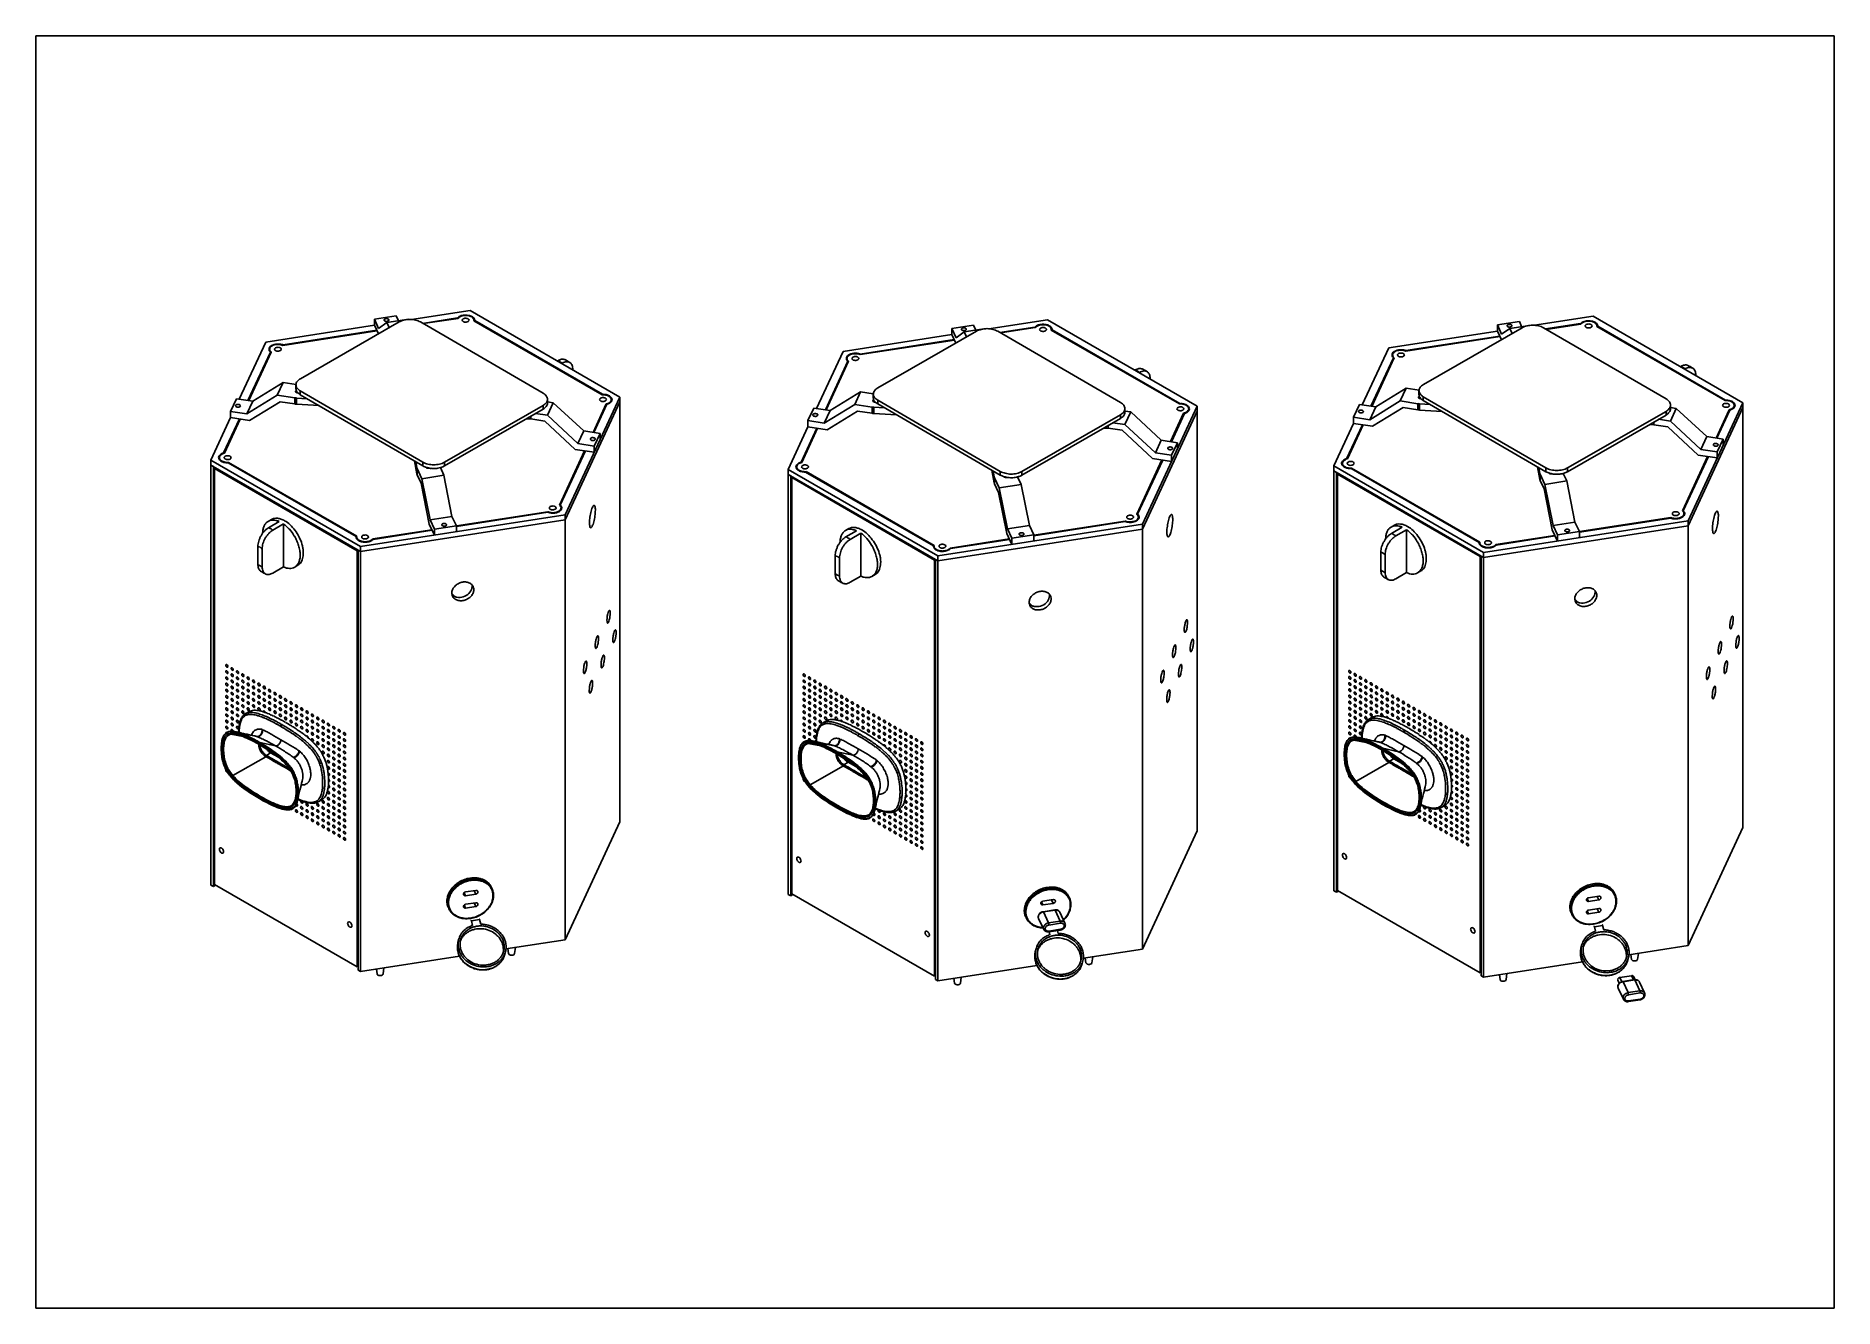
# Model space of a CAD drawing. Header units: millimetres. Extents: x 0 to 1189, y 0 to 841.
import ezdxf

# ---------------------------------------------------------------- set-up
doc = ezdxf.new("R2010")
doc.units = ezdxf.units.MM
doc.header["$LTSCALE"] = 65.395
doc.layers.get('0').update_dxf_attribs({"linetype": 'CONTINUOUS'})
doc.layers.add('AXIS', color=7, linetype='CONTINUOUS')
doc.layers.add('SURFACES', color=7, linetype='CONTINUOUS')

msp = doc.modelspace()

# ---------------------------------------------------------------- linework, layer by layer
at = {"color": 7, "linetype": 'Continuous'}
for p, q in [((0, 0), (0, 841)), ((0, 841), (1189, 841)), ((1189, 0), (1189, 841)), ((223.8, 653.8), (238.3, 656)), ((238.3, 656), (239.8, 652.7)), ((255.6, 651), (278.8, 654.6)), ((278.8, 654.3), (278.8, 654.6)), ((163.4, 636.8), (225.3, 646.4)), ((240.1, 651.9), (174.9, 614.4)), ((223.8, 649.7), (223.8, 653.8)), ((226.6, 647.6), (223.8, 653.8)), ((223.8, 649.7), (226.4, 644)), ((226.6, 647.6), (232, 651.5)), ((232, 651.5), (246.5, 653.7)), ((232, 651.5), (233.6, 648.2)), ((246.5, 653.7), (246.6, 653.6)), ((335.3, 604.8), (254.2, 651.9)), ((290.1, 653), (290.1, 652.9)), ((290.1, 652.4), (290.1, 652.9)), ((290.1, 652.9), (374.6, 604.1)), ((621.9, 645.8), (556.7, 608.3)), ((605.6, 647.7), (620, 649.9)), ((605.6, 643.6), (605.6, 647.7)), ((608.4, 641.5), (605.6, 647.7)), ((605.6, 643.6), (608.2, 637.9)), ((608.4, 641.5), (613.8, 645.4)), ((613.8, 645.4), (628.3, 647.6)), ((613.8, 645.4), (615.4, 642)), ((620, 649.9), (621.6, 646.6)), ((628.3, 647.6), (628.4, 647.5)), ((717.1, 598.7), (636, 645.8)), ((637.4, 644.9), (660.6, 648.5)), ((660.6, 648.2), (660.6, 648.5)), ((671.9, 646.9), (671.9, 646.7)), ((671.9, 646.3), (671.9, 646.7)), ((671.9, 646.7), (756.4, 598)), ((905.9, 633), (967.9, 642.6)), ((982.7, 648.1), (917.5, 610.6)), ((966.4, 650), (980.9, 652.2)), ((966.4, 645.9), (966.4, 650)), ((969.2, 643.8), (966.4, 650)), ((966.4, 645.9), (969, 640.2)), ((969.2, 643.8), (974.6, 647.7)), ((974.6, 647.7), (989.1, 649.9)), ((974.6, 647.7), (976.2, 644.4)), ((980.9, 652.2), (982.4, 648.9)), ((989.1, 649.9), (989.2, 649.8)), ((1077.9, 601), (996.8, 648.1)), ((998.2, 647.3), (1021.4, 650.8)), ((1021.4, 650.5), (1021.4, 650.8)), ((1032.7, 649.2), (1032.7, 649.1)), ((1032.7, 648.6), (1032.7, 649.1)), ((1032.7, 649.1), (1117.2, 600.3)), ((140.2, 600), (155, 632)), ((155, 630.7), (155, 632)), ((163.4, 636.4), (163.4, 636.8)), ((545.1, 630.7), (607.1, 640.3)), ((545.1, 630.3), (545.1, 630.7)), ((905.9, 632.6), (905.9, 633)), ((344.8, 626.2), (345.1, 626.3)), ((347.6, 624.5), (347.9, 624.7)), ((355, 620.5), (355, 620.3)), ((522, 593.9), (536.8, 625.9)), ((536.8, 624.6), (536.8, 625.9)), ((726.6, 620.1), (726.9, 620.2)), ((729.4, 618.4), (729.7, 618.6)), ((882.8, 596.2), (897.6, 628.2)), ((897.6, 626.9), (897.6, 628.2)), ((1087.4, 622.4), (1087.7, 622.5)), ((1090.2, 620.8), (1090.5, 620.9)), ((171.9, 610.3), (171.9, 607.9)), ((736.8, 614.4), (736.8, 614.2)), ((914.5, 606.5), (914.5, 604.1)), ((1097.6, 616.7), (1097.6, 616.5)), ((179.4, 601.2), (172.3, 601.6)), ((187.3, 596.6), (172.3, 597.5)), ((174.8, 606.3), (255.9, 559.2)), ((174.8, 603.8), (255.9, 556.7)), ((270.1, 559.2), (335.3, 596.6)), ((338.3, 600.7), (338.3, 598.3)), ((377.6, 597.5), (369, 578.9)), ((374.6, 603.8), (374.6, 604.1)), ((553.7, 604.2), (553.7, 601.8)), ((561.2, 595.1), (554.1, 595.5)), ((556.6, 600.2), (637.7, 553.1)), ((556.6, 597.7), (637.7, 550.6)), ((720, 594.6), (720, 592.2)), ((756.4, 597.7), (756.4, 598)), ((922, 597.4), (914.9, 597.8)), ((917.4, 602.5), (998.5, 555.4)), ((917.4, 600), (998.5, 552.9)), ((1080.8, 596.9), (1080.8, 594.5)), ((1117.2, 600), (1117.2, 600.3)), ((124.1, 565.3), (134.5, 587.8)), ((270.1, 556.7), (335.3, 594.2)), ((327.3, 587.8), (324.5, 587.9)), ((569.1, 590.5), (554.1, 591.4)), ((651.9, 553.1), (717.1, 590.5)), ((651.9, 550.6), (717.1, 588.1)), ((759.4, 591.4), (750.8, 572.7)), ((866.7, 561.5), (877.1, 584)), ((929.9, 592.8), (914.9, 593.7)), ((1012.7, 555.4), (1077.9, 592.8)), ((1012.7, 552.9), (1077.9, 590.4)), ((1069.9, 584), (1067, 584.2)), ((1120.2, 593.7), (1111.6, 575.1)), ((505.9, 559.2), (516.3, 581.7)), ((709.1, 581.7), (706.2, 581.8)), ((124.1, 565), (124.1, 565.3)), ((250.3, 560), (251.9, 551.6)), ((251.2, 559.5), (251.9, 555.6)), ((363.3, 566.7), (346.7, 530.9)), ((505.9, 558.9), (505.9, 559.2)), ((745.1, 560.6), (728.5, 524.8)), ((866.7, 561.2), (866.7, 561.5)), ((1105.9, 562.9), (1089.3, 527.1)), ((115.6, 279.6), (115.6, 557.2)), ((115.6, 557.2), (117.3, 556.3)), ((117.3, 278.7), (117.3, 556.3)), ((118.7, 555.5), (118, 555.1)), ((118, 555.1), (118, 279.9)), ((118, 555.1), (212.3, 500.6)), ((211.7, 510), (127.1, 558.8)), ((255.2, 548.3), (252.1, 555)), ((252.1, 550.9), (254.7, 545.3)), ((269.7, 550.6), (267.4, 555.6)), ((497.4, 273.5), (497.4, 551.1)), ((497.4, 551.1), (499.1, 550.2)), ((499.1, 272.6), (499.1, 550.2)), ((500.5, 549.4), (499.8, 549)), ((499.8, 549), (499.8, 273.8)), ((499.8, 549), (594.1, 494.5)), ((593.5, 503.9), (508.9, 552.7)), ((632.1, 553.9), (633.7, 545.5)), ((633, 553.4), (633.7, 549.5)), ((637, 542.2), (633.9, 548.9)), ((651.5, 544.5), (649.1, 549.5)), ((858.2, 275.8), (858.2, 553.4)), ((858.2, 553.4), (859.9, 552.5)), ((859.9, 274.9), (859.9, 552.5)), ((861.3, 551.7), (860.6, 551.3)), ((860.6, 551.3), (860.6, 276.1)), ((860.6, 551.3), (954.9, 496.8)), ((954.3, 506.2), (869.7, 555)), ((992.9, 556.2), (994.5, 547.8)), ((993.8, 555.7), (994.5, 551.8)), ((997.8, 544.5), (994.7, 551.2)), ((994.7, 547.1), (997.3, 541.5)), ((1012.3, 546.8), (1009.9, 551.8)), ((633.9, 544.8), (636.5, 539.2)), ((275.1, 523.4), (278, 517.2)), ((338.4, 526.1), (278, 516.7)), ((346.7, 530.3), (346.7, 530.9)), ((728.5, 524.2), (728.5, 524.8)), ((1089.3, 526.5), (1089.3, 527.1)), ((160.9, 520), (153.8, 515.9)), ((163.7, 518.4), (156.6, 514.3)), ((163.7, 490), (163.7, 518.4)), ((261.9, 514.3), (223, 508.2)), ((260.1, 518.2), (263.5, 510.9)), ((263.5, 515), (260.6, 521.2)), ((542.7, 513.9), (535.6, 509.8)), ((545.5, 512.3), (538.4, 508.2)), ((545.5, 483.9), (545.5, 512.3)), ((641.9, 512.1), (645.3, 504.8)), ((645.3, 508.9), (642.4, 515.1)), ((656.9, 517.3), (659.8, 511.1)), ((720.2, 520), (659.8, 510.6)), ((903.5, 516.2), (896.4, 512.1)), ((906.3, 514.6), (899.2, 510.5)), ((906.3, 486.2), (906.3, 514.6)), ((1002.7, 514.4), (1006.1, 507.1)), ((1006.1, 511.2), (1003.2, 517.4)), ((1017.7, 519.6), (1020.6, 513.4)), ((1081, 522.3), (1020.6, 513)), ((146.7, 503.5), (146.7, 491.7)), ((149.6, 490.1), (149.6, 501.9)), ((211.7, 509.8), (211.7, 510)), ((211.7, 509.8), (211.7, 510)), ((213, 501), (212.3, 500.6)), ((212.3, 225.5), (212.3, 500.6)), ((593.4, 503.7), (593.5, 503.9)), ((593.5, 503.7), (593.5, 503.9)), ((643.7, 508.1), (604.8, 502.1)), ((889.3, 499.7), (889.3, 487.9)), ((954.2, 506), (954.3, 506.2)), ((954.3, 506), (954.3, 506.2)), ((1004.5, 510.5), (965.6, 504.4)), ((163.7, 490), (156.6, 485.9)), ((528.5, 497.4), (528.5, 485.6)), ((531.4, 484), (531.4, 495.8)), ((594.8, 494.9), (594.1, 494.5)), ((594.1, 219.4), (594.1, 494.5)), ((892.2, 486.3), (892.2, 498.1)), ((955.6, 497.2), (954.9, 496.8)), ((954.9, 221.7), (954.9, 496.8)), ((545.5, 483.9), (538.4, 479.8)), ((906.3, 486.2), (899.2, 482.1)), ((138.6, 392.9), (138.1, 392.6)), ((141, 394.4), (138.6, 392.9)), ((138.6, 392.9), (138.6, 392.9)), ((151.7, 393.7), (151.7, 393.7)), ((151.7, 393.7), (151.7, 393.7)), ((133.4, 380.7), (132.8, 380.8)), ((134.1, 380.5), (133.4, 380.7)), ((134.8, 380.4), (134.1, 380.5)), ((175.3, 380.6), (175.5, 380.5)), ((175.3, 380.6), (175.5, 380.5)), ((520.4, 386.8), (519.9, 386.5)), ((522.8, 388.3), (520.4, 386.8)), ((520.4, 386.8), (520.4, 386.8)), ((533.5, 387.6), (533.5, 387.6)), ((533.5, 387.6), (533.5, 387.6)), ((881.2, 389.1), (880.7, 388.8)), ((883.6, 390.6), (881.2, 389.1)), ((881.2, 389.1), (881.2, 389.1)), ((894.3, 389.9), (894.3, 389.9)), ((894.3, 389.9), (894.3, 389.9)), ((133.6, 378.9), (133.6, 378.9)), ((135.4, 380.2), (134.8, 380.4)), ((136, 380.1), (135.4, 380.2)), ((136.6, 379.9), (136, 380.1)), ((137.2, 379.8), (136.6, 379.9)), ((137.8, 379.6), (137.2, 379.8)), ((139.6, 379.3), (140.4, 379.1)), ((178.3, 378.4), (178.4, 378.3)), ((178.3, 378.4), (178.4, 378.3)), ((515.2, 374.6), (514.6, 374.7)), ((515.9, 374.4), (515.2, 374.6)), ((515.4, 372.8), (515.4, 372.8)), ((516.6, 374.3), (515.9, 374.4)), ((517.2, 374.1), (516.6, 374.3)), ((517.8, 374), (517.2, 374.1)), ((518.4, 373.8), (517.8, 374)), ((519, 373.7), (518.4, 373.8)), ((519.6, 373.5), (519, 373.7)), ((521.4, 373.1), (522.2, 373)), ((557.1, 374.5), (557.3, 374.4)), ((557.1, 374.5), (557.3, 374.4)), ((560.1, 372.3), (560.2, 372.2)), ((560.1, 372.3), (560.2, 372.2)), ((876, 376.9), (875.4, 377)), ((876.7, 376.7), (876, 376.9)), ((876.2, 375.1), (876.2, 375.1)), ((877.4, 376.6), (876.7, 376.7)), ((878, 376.4), (877.4, 376.6)), ((878.6, 376.3), (878, 376.4)), ((879.2, 376.1), (878.6, 376.3)), ((879.8, 376), (879.2, 376.1)), ((880.4, 375.8), (879.8, 376)), ((882.2, 375.5), (883, 375.3)), ((917.9, 376.8), (918.1, 376.7)), ((917.9, 376.8), (918.1, 376.7)), ((920.9, 374.6), (921, 374.5)), ((920.9, 374.6), (921, 374.5)), ((155.2, 367), (160.3, 364.1)), ((537, 360.9), (542.1, 358)), ((897.8, 363.2), (902.9, 360.3)), ((193.2, 354), (193.2, 354)), ((193.2, 354), (193.2, 354)), ((193.3, 345.8), (193.3, 345.8)), ((193.3, 345.8), (193.3, 345.8)), ((193.4, 349.9), (193.4, 349.8)), ((193.4, 349.9), (193.4, 349.8)), ((574.9, 347.9), (575, 347.9)), ((575, 347.9), (575, 347.9)), ((935.8, 350.2), (935.8, 350.2)), ((935.8, 350.2), (935.8, 350.2)), ((936, 346.1), (936, 346)), ((936, 346.1), (936, 346)), ((171.6, 336.7), (171.6, 336.7)), ((173.1, 336.2), (173.7, 336)), ((173.7, 336), (175, 335.5)), ((175, 335.5), (176.2, 335)), ((183, 333.7), (183.8, 333.8)), ((183.8, 333.8), (184.3, 333.8)), ((184.3, 333.8), (184.3, 333.8)), ((186.7, 334.7), (189.2, 336.1)), ((575.1, 339.7), (575.1, 339.7)), ((575.1, 339.7), (575.1, 339.7)), ((575.2, 343.8), (575.2, 343.7)), ((575.2, 343.8), (575.2, 343.7)), ((935.9, 342), (935.9, 342)), ((935.9, 342), (935.9, 342)), ((553.4, 330.6), (553.4, 330.6)), ((554.9, 330.1), (555.5, 329.9)), ((555.5, 329.9), (556.8, 329.4)), ((556.8, 329.4), (558, 328.9)), ((564.8, 327.6), (565.5, 327.7)), ((565.5, 327.7), (566.1, 327.7)), ((566.1, 327.7), (566.1, 327.7)), ((568.5, 328.6), (570.9, 330)), ((914.2, 332.9), (914.2, 332.9)), ((915.7, 332.4), (916.3, 332.2)), ((916.3, 332.2), (917.6, 331.7)), ((917.6, 331.7), (918.8, 331.2)), ((925.6, 329.9), (926.3, 330)), ((926.3, 330), (926.9, 330)), ((926.9, 330), (926.9, 330)), ((929.3, 330.9), (931.8, 332.3)), ((115.6, 279.6), (117.3, 278.7)), ((118.7, 279.5), (117.3, 278.7)), ((212.3, 225.5), (118, 279.9)), ((290.9, 276.1), (284.1, 275.1)), ((284.1, 272.6), (290.9, 273.7)), ((497.4, 273.5), (499.1, 272.6)), ((594.1, 219.4), (499.8, 273.8)), ((858.2, 275.8), (859.9, 274.9)), ((861.3, 275.7), (859.9, 274.9)), ((954.9, 221.7), (860.6, 276.1)), ((284.1, 266.9), (290.9, 267.9)), ((290.9, 265.5), (284.1, 264.4)), ((500.5, 273.4), (499.1, 272.6)), ((672.7, 270), (665.9, 269)), ((665.9, 266.5), (672.7, 267.5)), ((666, 262), (673.8, 263.2)), ((677.1, 261.7), (680.4, 254.4)), ((1033.5, 272.3), (1026.7, 271.3)), ((1026.7, 268.8), (1033.5, 269.9)), ((1026.7, 263.1), (1033.5, 264.1)), ((1033.5, 261.7), (1026.7, 260.6)), ((288.6, 252.9), (287.9, 255.9)), ((293.4, 256.8), (294.1, 253.8)), ((663, 257.5), (666.4, 250.3)), ((669.7, 248.7), (677.4, 249.9)), ((1031.2, 249.1), (1030.5, 252.1)), ((1036, 253), (1036.7, 250)), ((670.4, 246.8), (669.9, 248.8)), ((675.4, 249.6), (675.9, 247.7)), ((213, 225.9), (212.3, 225.5)), ((594.8, 219.8), (594.1, 219.4)), ((955.6, 222.1), (954.9, 221.7)), ((1046, 216.7), (1047, 214.7)), ((1055.1, 219.7), (1047.4, 218.5)), ((1049.3, 215.9), (1057, 217.1)), ((1056.5, 219.1), (1057.4, 217.1)), ((1060.4, 215.5), (1063.7, 208.3)), ((1046.3, 211.4), (1049.7, 204.1)), ((1053, 202.6), (1060.7, 203.8)), ((0, 0), (1189, 0))]:
    msp.add_line(p, q, dxfattribs=at)
at = {"color": 9, "linetype": 'Continuous'}
for p, q in [((174.8, 606.3), (174.8, 603.8)), ((335.3, 596.6), (335.3, 594.2)), ((556.6, 600.2), (556.6, 597.7)), ((917.4, 602.5), (917.4, 600)), ((717.1, 590.5), (717.1, 588.1)), ((1077.9, 592.8), (1077.9, 590.4)), ((255.9, 559.2), (255.9, 556.7)), ((270.1, 559.2), (270.1, 556.7)), ((252.1, 550.9), (252.1, 555)), ((633.9, 544.8), (633.9, 548.9)), ((637.7, 553.1), (637.7, 550.6)), ((651.9, 553.1), (651.9, 550.6)), ((994.7, 547.1), (994.7, 551.2)), ((998.5, 555.4), (998.5, 552.9)), ((1012.7, 555.4), (1012.7, 552.9)), ((150.5, 390.3), (150.4, 390.3)), ((150.5, 390.3), (150.4, 390.3)), ((152, 389.6), (151.8, 389.7)), ((152, 389.6), (151.8, 389.7)), ((155.5, 387.9), (155.5, 388)), ((155.5, 387.9), (155.5, 388)), ((157.7, 386.8), (157.4, 387)), ((157.7, 386.8), (157.4, 387)), ((159.9, 387.3), (159.7, 387.4)), ((159.9, 387.2), (159.7, 387.4)), ((161.4, 386.4), (161.1, 386.6)), ((161.4, 386.4), (161.1, 386.6)), ((532.2, 384.2), (532.1, 384.2)), ((532.2, 384.2), (532.1, 384.2)), ((533.8, 383.5), (533.6, 383.6)), ((533.8, 383.5), (533.6, 383.6)), ((537.3, 381.8), (537.3, 381.9)), ((537.3, 381.8), (537.3, 381.9)), ((539.5, 380.7), (539.2, 380.9)), ((539.5, 380.7), (539.2, 380.9)), ((541.7, 381.1), (541.5, 381.3)), ((541.7, 381.1), (541.5, 381.3)), ((893, 386.5), (892.9, 386.5)), ((893, 386.5), (892.9, 386.5)), ((894.6, 385.8), (894.4, 385.9)), ((894.6, 385.8), (894.4, 385.9)), ((898.1, 384.2), (898.1, 384.2)), ((898.1, 384.2), (898.1, 384.2)), ((900.3, 383), (900, 383.2)), ((900.3, 383), (900, 383.2)), ((902.5, 383.5), (902.3, 383.6)), ((902.5, 383.5), (902.3, 383.6)), ((904, 382.6), (903.7, 382.8)), ((904, 382.6), (903.7, 382.8)), ((128.9, 379.3), (137.1, 377.8)), ((139.6, 379.2), (146.2, 377.8)), ((148.1, 373.9), (158.4, 371.6)), ((173.2, 377.2), (173.1, 377.2)), ((173.2, 377.2), (173.1, 377.2)), ((180.3, 373.1), (180.3, 373.1)), ((180.3, 373.1), (180.3, 373.1)), ((181.7, 371.7), (181.7, 371.7)), ((181.7, 371.7), (181.7, 371.7)), ((182.9, 370.4), (182.8, 370.4)), ((182.9, 370.4), (182.9, 370.4)), ((510.7, 373.2), (518.9, 371.7)), ((521.4, 373.1), (528, 371.7)), ((543.1, 380.3), (542.9, 380.5)), ((543.1, 380.3), (542.9, 380.5)), ((555, 371.1), (554.9, 371.1)), ((555, 371.1), (554.9, 371.1)), ((871.5, 375.5), (879.7, 374)), ((882.2, 375.5), (888.8, 374)), ((890.7, 370.1), (901, 367.8)), ((915.8, 373.4), (915.7, 373.5)), ((915.8, 373.4), (915.7, 373.5)), ((922.9, 369.3), (922.9, 369.3)), ((922.9, 369.3), (922.9, 369.3)), ((130.2, 352), (152.1, 364.5)), ((152.1, 364.5), (152.3, 364.4)), ((155.2, 367), (152.5, 365.3)), ((155.2, 367), (155.9, 367.4)), ((160.8, 359.5), (162.2, 358.7)), ((161.2, 360.3), (164.3, 358.5)), ((162.2, 358.7), (162.6, 358.5)), ((162.6, 358.5), (164.3, 357.5)), ((164.3, 358.5), (166.2, 357.4)), ((164.3, 357.5), (165.8, 356.6)), ((166.2, 357.4), (167.6, 356.6)), ((512, 345.9), (533.9, 358.4)), ((529.9, 367.8), (540.2, 365.5)), ((533.9, 358.4), (534.1, 358.3)), ((537, 360.9), (534.2, 359.2)), ((537, 360.9), (537.6, 361.2)), ((562.1, 367), (562.1, 367)), ((562.1, 367), (562.1, 367)), ((563.5, 365.6), (563.5, 365.6)), ((563.5, 365.6), (563.5, 365.6)), ((564.7, 364.3), (564.6, 364.3)), ((564.7, 364.3), (564.6, 364.3)), ((872.8, 348.2), (894.7, 360.7)), ((894.7, 360.7), (894.9, 360.6)), ((897.8, 363.2), (895, 361.5)), ((897.8, 363.2), (898.4, 363.6)), ((924.3, 367.9), (924.3, 367.9)), ((924.3, 367.9), (924.3, 367.9)), ((925.5, 366.6), (925.4, 366.7)), ((925.5, 366.6), (925.4, 366.6)), ((165.8, 356.6), (165.8, 356.6)), ((165.8, 356.6), (167.7, 355.5)), ((167.7, 355.5), (167.9, 355.4)), ((167.7, 355.5), (167.9, 355.4)), ((167.9, 355.4), (168.6, 355)), ((542.6, 353.4), (544, 352.6)), ((543, 354.1), (546.1, 352.4)), ((544, 352.6), (544.4, 352.4)), ((544.4, 352.4), (546.1, 351.4)), ((546.1, 352.4), (548, 351.3)), ((546.1, 351.4), (547.6, 350.5)), ((547.6, 350.5), (547.6, 350.5)), ((547.6, 350.5), (549.5, 349.4)), ((548, 351.3), (549.4, 350.5)), ((549.5, 349.4), (549.6, 349.3)), ((549.5, 349.4), (549.6, 349.3)), ((549.6, 349.3), (550.4, 348.9)), ((903.4, 355.7), (904.8, 354.9)), ((903.8, 356.5), (906.9, 354.7)), ((904.8, 354.9), (905.2, 354.7)), ((905.2, 354.7), (906.9, 353.7)), ((906.9, 354.7), (908.8, 353.6)), ((906.9, 353.7), (908.4, 352.8)), ((908.4, 352.8), (908.4, 352.8)), ((908.4, 352.8), (910.3, 351.7)), ((908.8, 353.6), (910.2, 352.8)), ((910.3, 351.7), (910.4, 351.6)), ((910.3, 351.7), (910.4, 351.6)), ((910.4, 351.6), (911.2, 351.2)), ((147.9, 336.9), (147.8, 336.9)), ((147.9, 336.9), (147.8, 336.9)), ((173.2, 336.6), (173.2, 336.6)), ((173.2, 336.6), (173.2, 336.6)), ((186.7, 334.7), (186.7, 334.7)), ((890.5, 333.1), (890.4, 333.1)), ((890.5, 333.1), (890.4, 333.1)), ((529.7, 330.8), (529.6, 330.8)), ((529.7, 330.8), (529.6, 330.8)), ((555, 330.5), (555, 330.5)), ((555, 330.5), (555, 330.5)), ((568.5, 328.6), (568.5, 328.6)), ((915.8, 332.8), (915.8, 332.8)), ((915.8, 332.8), (915.8, 332.8)), ((929.3, 330.9), (929.3, 330.9)), ((284.1, 272.6), (283.2, 274.6)), ((290.9, 273.7), (289.8, 275.9)), ((284.1, 264.4), (283.2, 266.5)), ((290.9, 265.5), (289.8, 267.8)), ((665.9, 266.5), (665, 268.5)), ((666.2, 261.9), (673.9, 263.1)), ((666.2, 261.9), (669.5, 254.6)), ((672.7, 267.5), (671.6, 269.8)), ((673.9, 263.1), (677.3, 255.8)), ((1026.7, 268.8), (1025.8, 270.8)), ((1026.7, 260.6), (1025.8, 262.7)), ((1033.5, 269.9), (1032.4, 272.1)), ((1033.5, 261.7), (1032.4, 264)), ((293.4, 256.8), (287.9, 255.9)), ((677.3, 255.8), (669.5, 254.6)), ((677.5, 254.4), (669.8, 253.2)), ((669.8, 249.2), (677.5, 250.4)), ((1036, 253), (1030.5, 252.1)), ((1047.4, 218.5), (1048.7, 215.7)), ((1049.5, 215.7), (1057.2, 216.9)), ((1049.5, 215.7), (1052.8, 208.5)), ((1055.1, 219.7), (1056.4, 217)), ((1057.2, 216.9), (1060.6, 209.7)), ((1060.6, 209.7), (1052.8, 208.5)), ((1060.8, 208.3), (1053.1, 207.1)), ((1053.1, 203), (1060.8, 204.2))]:
    msp.add_line(p, q, dxfattribs=at)
at = {"color": 7, "linetype": 'Continuous'}
for points in [[(138.1, 392.6), (137.7, 392.3), (137.3, 392), (137, 391.6), (136.6, 391.2)], [(132.8, 380.8), (132.5, 380.9), (131.6, 381.1), (130.8, 381.2), (130, 381.3), (129.3, 381.3), (128.6, 381.3), (128, 381.2), (127.5, 381.1), (127, 380.9), (126.5, 380.7), (126.1, 380.5), (125.7, 380.2), (125.3, 379.9), (124.9, 379.5), (124.6, 379.1), (124.3, 378.7), (124, 378.2), (123.7, 377.6), (123.5, 377), (123.2, 376.3), (123, 375.5), (122.9, 374.6), (122.7, 373.6), (122.6, 372.5), (122.5, 371.3), (122.5, 369.9), (122.5, 368.6), (122.6, 367.3), (122.7, 366.1), (122.8, 364.9), (123, 363.8), (123.2, 362.8), (123.4, 361.8), (123.7, 360.9), (124, 360), (124.3, 359.2), (124.6, 358.4), (124.9, 357.6), (125.2, 356.8), (125.6, 356.1), (126, 355.4), (126.4, 354.6), (126.9, 353.9), (127.4, 353.1), (128, 352.4), (128.6, 351.6), (129.2, 350.8), (130, 350), (130.7, 349.2), (131.6, 348.4), (132.5, 347.5), (133.6, 346.6), (134.7, 345.6), (136, 344.6), (137.4, 343.5), (139, 342.4), (140.9, 341.1), (143, 339.7), (145.3, 338.3), (147.8, 336.8)], [(134.2, 383.6), (134.1, 382.4), (134, 381.2), (134, 380.5)], [(136, 390.2), (135.7, 389.7), (135.4, 389.1), (135.2, 388.4), (134.9, 387.7), (134.7, 386.9), (134.5, 386.1), (134.4, 385.3), (134.3, 384.4), (134.2, 383.6)], [(136.6, 391.2), (136.3, 390.7), (136, 390.2)], [(517.8, 384.1), (517.5, 383.6), (517.2, 383), (516.9, 382.3), (516.7, 381.6), (516.5, 380.8), (516.3, 380), (516.2, 379.2), (516, 378.3), (516, 377.4)], [(518.4, 385.1), (518.1, 384.6), (517.8, 384.1)], [(519.9, 386.5), (519.5, 386.2), (519.1, 385.9), (518.8, 385.5), (518.4, 385.1)], [(878.6, 386.4), (878.3, 385.9), (878, 385.3), (877.7, 384.6), (877.5, 383.9), (877.3, 383.1), (877.1, 382.3), (877, 381.5), (876.9, 380.6), (876.8, 379.8)], [(879.2, 387.4), (878.9, 386.9), (878.6, 386.4)], [(880.7, 388.8), (880.3, 388.5), (879.9, 388.2), (879.6, 387.8), (879.2, 387.4)], [(133.6, 378.9), (134.2, 378.8), (135, 378.5), (136, 378.2), (137, 377.8), (138.1, 377.3), (139.4, 376.8), (140.8, 376.1), (142.3, 375.4), (144, 374.5), (146, 373.4), (148, 372.3)], [(139.6, 379.3), (139.1, 379.4), (138.8, 379.4), (138.6, 379.5), (138.3, 379.5), (138.1, 379.6), (137.8, 379.6)], [(145.2, 378.1), (144.8, 378.2), (144, 378.4), (143.2, 378.5), (142.5, 378.7), (141.8, 378.8), (141.1, 378.9), (140.4, 379.1)], [(148, 372.3), (150.1, 371), (152.2, 369.7), (154.1, 368.6), (155.7, 367.5), (157, 366.5), (158.3, 365.6), (159.5, 364.7), (160.5, 363.9), (161.5, 363.1), (162.4, 362.3), (163.2, 361.6), (164, 360.8), (164.7, 360.1), (165.3, 359.4), (166, 358.7), (166.5, 358), (167, 357.3), (167.5, 356.6), (168, 356), (168.4, 355.3), (168.8, 354.6), (169.2, 354), (169.5, 353.3), (169.8, 352.6), (170.1, 351.9), (170.4, 351.2), (170.6, 350.5), (170.9, 349.7), (171.1, 348.9), (171.3, 348), (171.5, 347.1), (171.7, 346.2), (171.8, 345.2), (171.9, 344.2), (172, 343.1), (172, 342), (172, 340.9), (172, 339.9), (171.9, 338.9), (171.8, 338), (171.7, 337.2), (171.6, 336.7)], [(514.6, 374.7), (514.3, 374.8), (513.4, 375), (512.6, 375.1), (511.8, 375.2), (511.1, 375.2), (510.4, 375.2), (509.8, 375.1), (509.3, 375), (508.8, 374.8), (508.3, 374.6), (507.9, 374.4), (507.5, 374.1), (507.1, 373.8), (506.7, 373.4), (506.4, 373), (506.1, 372.6), (505.8, 372.1), (505.5, 371.5), (505.3, 370.9), (505, 370.2), (504.8, 369.4), (504.6, 368.5), (504.5, 367.5), (504.4, 366.4), (504.3, 365.2), (504.3, 363.8), (504.3, 362.5), (504.4, 361.2), (504.5, 360), (504.6, 358.8), (504.8, 357.7), (505, 356.7), (505.2, 355.7), (505.5, 354.8), (505.8, 353.9), (506, 353.1), (506.4, 352.3), (506.7, 351.5), (507, 350.7), (507.4, 350), (507.8, 349.2), (508.2, 348.5), (508.7, 347.8), (509.2, 347), (509.8, 346.3), (510.4, 345.5), (511, 344.7), (511.7, 343.9), (512.5, 343.1), (513.4, 342.3), (514.3, 341.4), (515.4, 340.5), (516.5, 339.5), (517.8, 338.5), (519.2, 337.4), (520.8, 336.3), (522.7, 335), (524.8, 333.6), (527.1, 332.2), (529.6, 330.7)], [(515.4, 372.8), (515.9, 372.7), (516.8, 372.4), (517.8, 372.1), (518.8, 371.7), (519.9, 371.2), (521.2, 370.7), (522.5, 370), (524.1, 369.3), (525.8, 368.4), (527.8, 367.3), (529.8, 366.2)], [(516, 377.4), (515.9, 376.3), (515.8, 375.1), (515.8, 374.4)], [(521.4, 373.1), (520.9, 373.3), (520.6, 373.3), (520.4, 373.4), (520.1, 373.4), (519.8, 373.5), (519.6, 373.5)], [(527, 372), (526.6, 372.1), (525.8, 372.3), (525, 372.4), (524.3, 372.5), (523.6, 372.7), (522.9, 372.8), (522.2, 373)], [(875.4, 377), (875.1, 377.1), (874.2, 377.3), (873.4, 377.4), (872.6, 377.5), (871.9, 377.5), (871.2, 377.5), (870.6, 377.4), (870.1, 377.3), (869.6, 377.1), (869.1, 376.9), (868.7, 376.7), (868.3, 376.4), (867.9, 376.1), (867.5, 375.7), (867.2, 375.3), (866.9, 374.9), (866.6, 374.4), (866.3, 373.8), (866.1, 373.2), (865.8, 372.5), (865.6, 371.7), (865.4, 370.8), (865.3, 369.8), (865.2, 368.7), (865.1, 367.5), (865.1, 366.1), (865.1, 364.8), (865.2, 363.5), (865.3, 362.3), (865.4, 361.1), (865.6, 360), (865.8, 359), (866, 358), (866.3, 357.1), (866.6, 356.2), (866.8, 355.4), (867.2, 354.6), (867.5, 353.8), (867.8, 353), (868.2, 352.3), (868.6, 351.6), (869, 350.8), (869.5, 350.1), (870, 349.4), (870.6, 348.6), (871.2, 347.8), (871.8, 347), (872.5, 346.2), (873.3, 345.4), (874.2, 344.6), (875.1, 343.7), (876.2, 342.8), (877.3, 341.8), (878.6, 340.8), (880, 339.7), (881.6, 338.6), (883.5, 337.3), (885.6, 335.9), (887.9, 334.5), (890.4, 333)], [(876.2, 375.1), (876.7, 375), (877.6, 374.7), (878.6, 374.4), (879.6, 374), (880.7, 373.5), (882, 373), (883.3, 372.3), (884.9, 371.6), (886.6, 370.7), (888.6, 369.6), (890.6, 368.5)], [(876.8, 379.8), (876.7, 378.6), (876.6, 377.4), (876.6, 376.8)], [(882.2, 375.5), (881.7, 375.6), (881.4, 375.6), (881.2, 375.7), (880.9, 375.7), (880.6, 375.8), (880.4, 375.8)], [(887.8, 374.3), (887.4, 374.4), (886.6, 374.6), (885.8, 374.7), (885.1, 374.9), (884.4, 375), (883.7, 375.1), (883, 375.3)], [(529.8, 366.2), (531.9, 364.9), (534, 363.6), (535.8, 362.5), (537.4, 361.4), (538.8, 360.4), (540.1, 359.5), (541.2, 358.6), (542.3, 357.8), (543.3, 357), (544.2, 356.2), (545, 355.5), (545.7, 354.7), (546.5, 354), (547.1, 353.3), (547.7, 352.6), (548.3, 351.9), (548.8, 351.2), (549.3, 350.5), (549.8, 349.9), (550.2, 349.2), (550.6, 348.5), (550.9, 347.9), (551.3, 347.2), (551.6, 346.5), (551.9, 345.8), (552.2, 345.1), (552.4, 344.4), (552.7, 343.6), (552.9, 342.8), (553.1, 341.9), (553.3, 341), (553.5, 340.1), (553.6, 339.1), (553.7, 338.1), (553.8, 337), (553.8, 335.9), (553.8, 334.8), (553.8, 333.8), (553.7, 332.8), (553.6, 331.9), (553.5, 331.1), (553.4, 330.6)], [(890.6, 368.5), (892.7, 367.2), (894.8, 365.9), (896.6, 364.8), (898.2, 363.7), (899.6, 362.7), (900.9, 361.8), (902, 360.9), (903.1, 360.1), (904.1, 359.3), (905, 358.5), (905.8, 357.8), (906.5, 357), (907.3, 356.3), (907.9, 355.6), (908.5, 354.9), (909.1, 354.2), (909.6, 353.5), (910.1, 352.8), (910.6, 352.2), (911, 351.5), (911.4, 350.9), (911.7, 350.2), (912.1, 349.5), (912.4, 348.8), (912.7, 348.1), (913, 347.4), (913.2, 346.7), (913.5, 345.9), (913.7, 345.1), (913.9, 344.2), (914.1, 343.3), (914.3, 342.4), (914.4, 341.4), (914.5, 340.4), (914.6, 339.3), (914.6, 338.2), (914.6, 337.1), (914.6, 336.1), (914.5, 335.1), (914.4, 334.2), (914.3, 333.4), (914.2, 332.9)], [(172.9, 335.3), (173.3, 337.1), (173.7, 338.9), (174.1, 340.7), (174.5, 342.3), (174.9, 343.9), (175.3, 345.4), (175.6, 346.9), (176, 348.3), (176.2, 349.5)], [(915.5, 331.5), (915.9, 333.3), (916.3, 335.1), (916.7, 336.9), (917.1, 338.5), (917.5, 340.1), (917.9, 341.6), (918.2, 343.1), (918.6, 344.5), (918.8, 345.7)], [(147.8, 336.8), (150.3, 335.4), (152.6, 334.2), (154.7, 333.1), (156.5, 332.3), (158.1, 331.6), (159.5, 331), (160.8, 330.5), (161.9, 330.2), (162.9, 329.9), (163.9, 329.7), (164.7, 329.5), (165.5, 329.4), (166.3, 329.4), (166.9, 329.4), (167.6, 329.4), (168.1, 329.5), (168.6, 329.6), (169.1, 329.8), (169.6, 330), (170, 330.3), (170.4, 330.6), (170.7, 330.9), (171.1, 331.2), (171.4, 331.6), (171.7, 332.1), (172, 332.6), (172.2, 333.2), (172.5, 333.8), (172.7, 334.5), (172.9, 335.3)], [(176.2, 335), (177.3, 334.7), (178.4, 334.3), (179.5, 334.1), (180.4, 333.9), (181.4, 333.8), (182.2, 333.7), (183, 333.7)], [(184.3, 333.8), (184.6, 333.9), (185.1, 334), (185.5, 334.1), (185.8, 334.2), (186.2, 334.4), (186.5, 334.6), (186.7, 334.7)], [(554.7, 329.2), (555.1, 331), (555.5, 332.8), (555.9, 334.6), (556.3, 336.2), (556.7, 337.8), (557.1, 339.3), (557.4, 340.8), (557.8, 342.2), (558, 343.4)], [(890.4, 333), (892.9, 331.6), (895.2, 330.4), (897.3, 329.3), (899.1, 328.5), (900.7, 327.8), (902.1, 327.2), (903.4, 326.7), (904.5, 326.4), (905.5, 326.1), (906.5, 325.9), (907.3, 325.7), (908.1, 325.6), (908.9, 325.6), (909.5, 325.6), (910.1, 325.6), (910.7, 325.7), (911.2, 325.9), (911.7, 326), (912.1, 326.2), (912.6, 326.5), (912.9, 326.8), (913.3, 327.1), (913.6, 327.4), (914, 327.8), (914.3, 328.3), (914.6, 328.8), (914.8, 329.4), (915.1, 330), (915.3, 330.7), (915.5, 331.5)], [(529.6, 330.7), (532.1, 329.3), (534.4, 328.1), (536.5, 327), (538.3, 326.2), (539.9, 325.5), (541.3, 324.9), (542.6, 324.4), (543.7, 324.1), (544.7, 323.8), (545.7, 323.5), (546.5, 323.4), (547.3, 323.3), (548.1, 323.3), (548.7, 323.3), (549.3, 323.3), (549.9, 323.4), (550.4, 323.5), (550.9, 323.7), (551.3, 323.9), (551.8, 324.2), (552.1, 324.5), (552.5, 324.8), (552.8, 325.1), (553.2, 325.5), (553.5, 326), (553.8, 326.5), (554, 327.1), (554.3, 327.7), (554.5, 328.4), (554.7, 329.2)], [(558, 328.9), (559.1, 328.6), (560.2, 328.2), (561.3, 328), (562.2, 327.8), (563.2, 327.7), (564, 327.6), (564.8, 327.6)], [(566.1, 327.7), (566.4, 327.8), (566.8, 327.9), (567.2, 328), (567.6, 328.1), (568, 328.3), (568.3, 328.5), (568.5, 328.6)], [(918.8, 331.2), (919.9, 330.9), (921, 330.5), (922.1, 330.3), (923, 330.1), (924, 330), (924.8, 329.9), (925.6, 329.9)], [(926.9, 330), (927.2, 330.1), (927.6, 330.2), (928, 330.3), (928.4, 330.5), (928.8, 330.6), (929.1, 330.8), (929.3, 330.9)]]:
    msp.add_lwpolyline(points, dxfattribs=at)
for centre, radius, start, end in [((288.1, 653), 2.01, 1.613, 4.6851), ((288.1, 653), 2, 359.9259, 1.6107), ((669.9, 646.9), 2.01, 1.613, 4.6851), ((669.9, 646.9), 2, 359.9259, 1.6107), ((1030.7, 649.2), 2.01, 1.613, 4.6851), ((1030.7, 649.2), 2, 359.9259, 1.6107), ((177.5, 609.3), 6.04, 224.149, 224.8375), ((374.9, 593.7), 10.3, 88.196, 91.602), ((378.9, 600.6), 2.01, 359.9553, 1.8893), ((378.9, 600.6), 2.03, 350.5851, 359.9268), ((559.3, 603.2), 6.04, 224.149, 224.8375), ((756.7, 587.6), 10.3, 88.196, 91.602), ((760.7, 594.5), 2.01, 359.9553, 1.8893), ((920.1, 605.5), 6.04, 224.149, 224.8375), ((1117.5, 589.9), 10.3, 88.196, 91.602), ((1121.5, 596.8), 2.01, 359.9553, 1.8893), ((1121.5, 596.8), 2.03, 350.5851, 359.9268), ((760.7, 594.5), 2.03, 350.5851, 359.9268), ((122.8, 562.3), 2.03, 170.5851, 179.9268), ((122.8, 562.3), 2.01, 179.9553, 181.8514), ((126.3, 557.8), 7.91, 106.2371, 110.2979), ((508.1, 551.6), 7.91, 106.2371, 110.2979), ((868.9, 554), 7.91, 106.2371, 110.2979), ((262, 567.8), 12.6, 248.808, 251.0833), ((262.3, 568.6), 13.5, 251.0897, 254.0322), ((258.5, 556.1), 0.612, 204.9266, 209.1427), ((262.8, 570.7), 15.6, 258.8204, 259.4088), ((262.9, 571), 16, 259.4123, 261.123), ((263, 571.4), 16.4, 261.124, 263.3666), ((504.6, 556.1), 2.03, 170.5851, 179.9268), ((504.6, 556.1), 2.01, 179.9553, 181.8514), ((643.8, 561.7), 12.6, 248.808, 251.0833), ((640.2, 550), 0.612, 204.9266, 209.1427), ((644.1, 562.5), 13.5, 251.0897, 254.0322), ((644.6, 564.6), 15.6, 258.8204, 259.4088), ((644.7, 564.9), 16, 259.4123, 261.123), ((644.7, 565.3), 16.4, 261.124, 263.3666), ((865.4, 558.5), 2.03, 170.5851, 179.9268), ((865.4, 558.5), 2.01, 179.9553, 181.8514), ((1004.6, 564), 12.6, 248.808, 251.0833), ((1004.9, 564.8), 13.5, 251.0897, 254.0322), ((1001, 552.4), 0.612, 204.9266, 209.1427), ((1005.4, 566.9), 15.6, 258.8204, 259.4088), ((1005.5, 567.2), 16, 259.4123, 261.123), ((1005.5, 567.6), 16.4, 261.124, 263.3666), ((144.8, 494.9), 30.3, 30.5771, 30.7819), ((213.7, 509.8), 2.01, 181.1387, 183.7039), ((213.7, 509.8), 1.99, 179.9348, 181.1371), ((213.7, 509.8), 2.08, 183.7815, 195.1169), ((213.9, 509.9), 2.26, 195.1439, 204.2469), ((215.9, 511.7), 5.03, 233.2732, 238.7116), ((526.6, 488.8), 30.3, 30.5771, 30.7819), ((595.5, 503.7), 2.01, 181.1387, 183.7039), ((595.4, 503.7), 1.99, 179.9348, 181.1371), ((595.5, 503.7), 2.08, 183.7815, 195.1169), ((595.7, 503.7), 2.26, 195.1439, 204.2469), ((597.7, 505.6), 5.03, 233.2732, 238.7116), ((887.4, 491.1), 30.3, 30.5771, 30.7819), ((956.3, 506), 2.01, 181.1387, 183.7039), ((956.2, 506), 1.99, 179.9348, 181.1371), ((956.3, 506), 2.08, 183.7815, 195.1169), ((956.5, 506.1), 2.26, 195.1439, 204.2469), ((958.5, 507.9), 5.03, 233.2732, 238.7116), ((275.6, 471), 0.507, 347.7382, 0.0539), ((657.4, 464.9), 0.507, 347.7382, 0.0539), ((1018.2, 467.2), 0.507, 347.7382, 0.0539), ((142.5, 370.5), 25, 74.1794, 76.5794), ((141.4, 366.5), 29.1, 73.1643, 74.2323), ((140.5, 363.7), 32, 72.1755, 73.1729), ((139.2, 359.5), 36.4, 70.3327, 72.1727), ((137.6, 355), 41.2, 70.0299, 70.3723), ((136.9, 353), 43.3, 69.5411, 69.9397), ((131.2, 338.6), 58.8, 67.0292, 67.2899), ((130.1, 336.1), 61.5, 66.6074, 67.028), ((129, 333.6), 64.3, 66.3527, 66.6086), ((127.5, 330.1), 68, 65.6577, 66.3507), ((117.7, 309.1), 91.3, 63.9458, 64.158), ((92.5, 261.3), 145.3, 58.4392, 60.0042), ((108.4, 286.3), 115.6, 55.7718, 56.6257), ((115.7, 297.1), 102.6, 54.4512, 55.7686), ((122.6, 306.8), 90.7, 53.783, 54.3323), ((524.3, 364.3), 25, 74.1794, 76.5794), ((523.2, 360.4), 29.1, 73.1643, 74.2323), ((522.3, 357.6), 32, 72.1755, 73.1729), ((521, 353.4), 36.4, 70.3327, 72.1727), ((519.4, 348.9), 41.2, 70.0299, 70.3723), ((518.7, 346.9), 43.3, 69.5411, 69.9397), ((512.9, 332.5), 58.8, 67.0292, 67.2899), ((511.9, 330), 61.5, 66.6074, 67.028), ((510.8, 327.5), 64.3, 66.3527, 66.6086), ((509.3, 324), 68, 65.6577, 66.3507), ((499.5, 303), 91.3, 63.9458, 64.158), ((474.3, 255.2), 145.3, 58.4392, 60.0042), ((885.1, 366.7), 25, 74.1794, 76.5794), ((884, 362.7), 29.1, 73.1643, 74.2323), ((883.1, 359.9), 32, 72.1755, 73.1729), ((881.8, 355.7), 36.4, 70.3327, 72.1727), ((880.2, 351.2), 41.2, 70.0299, 70.3723), ((879.5, 349.2), 43.3, 69.5411, 69.9397), ((873.7, 334.8), 58.8, 67.0292, 67.2899), ((872.7, 332.3), 61.5, 66.6074, 67.028), ((871.6, 329.8), 64.3, 66.3527, 66.6086), ((870.1, 326.3), 68, 65.6577, 66.3507), ((860.3, 305.3), 91.3, 63.9458, 64.158), ((835.1, 257.5), 145.3, 58.4392, 60.0042), ((124.9, 309.9), 86.9, 53.4729, 53.7813), ((126, 311.5), 84.9, 53.3121, 53.4723), ((129.1, 315.7), 79.7, 51.932, 53.3194), ((134, 322), 71.7, 51.3608, 51.749), ((135.8, 324.1), 69, 50.7958, 51.362), ((137.7, 326.5), 65.8, 50.2133, 50.7958), ((138.9, 327.9), 64, 50.0792, 50.2112), ((139.8, 329.1), 62.6, 49.6107, 50.0805), ((142, 331.7), 59.1, 48.3595, 49.6141), ((144.9, 334.9), 54.8, 47.6819, 48.3474), ((147.1, 337.3), 51.5, 46.2925, 47.6846), ((149.2, 339.6), 48.4, 46.0509, 46.2765), ((150, 340.3), 47.4, 45.5333, 46.0518), ((151.7, 342.1), 44.9, 43.3805, 45.5409), ((153.7, 344), 42.2, 43.143, 43.3538), ((155, 345.2), 40.4, 40.9329, 43.1513), ((161.7, 350.6), 31.8, 33.8365, 35.541), ((490.1, 280.2), 115.6, 55.7718, 56.6257), ((497.5, 291), 102.6, 54.4512, 55.7686), ((504.4, 300.7), 90.7, 53.783, 54.3323), ((506.6, 303.8), 86.9, 53.4729, 53.7813), ((507.8, 305.4), 84.9, 53.3121, 53.4723), ((510.9, 309.6), 79.7, 51.932, 53.3194), ((515.8, 315.8), 71.7, 51.3608, 51.749), ((517.5, 318), 69, 50.7958, 51.362), ((519.5, 320.4), 65.8, 50.2133, 50.7958), ((520.7, 321.8), 64, 50.0792, 50.2112), ((521.6, 322.9), 62.6, 49.6107, 50.0805), ((523.8, 325.6), 59.1, 48.3595, 49.6141), ((526.7, 328.8), 54.8, 47.6819, 48.3474), ((528.9, 331.2), 51.5, 46.2925, 47.6846), ((850.9, 282.5), 115.6, 55.7718, 56.6257), ((858.3, 293.3), 102.6, 54.4512, 55.7686), ((865.2, 303), 90.7, 53.783, 54.3323), ((867.4, 306.1), 86.9, 53.4729, 53.7813), ((868.6, 307.7), 84.9, 53.3121, 53.4723), ((871.7, 311.9), 79.7, 51.932, 53.3194), ((876.6, 318.2), 71.7, 51.3608, 51.749), ((878.4, 320.3), 69, 50.7958, 51.362), ((880.3, 322.7), 65.8, 50.2133, 50.7958), ((881.5, 324.1), 64, 50.0792, 50.2112), ((882.4, 325.3), 62.6, 49.6107, 50.0805), ((884.6, 327.9), 59.1, 48.3595, 49.6141), ((887.5, 331.1), 54.8, 47.6819, 48.3474), ((889.7, 333.6), 51.5, 46.2925, 47.6846), ((891.8, 335.8), 48.4, 46.0509, 46.2765), ((892.6, 336.5), 47.4, 45.5333, 46.0518), ((894.3, 338.3), 44.9, 43.3805, 45.5409), ((896.3, 340.2), 42.2, 43.143, 43.3538), ((897.6, 341.4), 40.4, 40.9329, 43.1513), ((162.2, 350.9), 31.2, 32.9818, 33.8336), ((163.8, 351.9), 29.2, 26.3457, 27.8425), ((162.2, 351.3), 31, 18.1894, 19.054), ((158.5, 350.3), 34.9, 12.6335, 13.1309), ((531, 333.5), 48.4, 46.0509, 46.2765), ((531.8, 334.2), 47.4, 45.5333, 46.0518), ((533.5, 336), 44.9, 43.3805, 45.5409), ((535.5, 337.9), 42.2, 43.143, 43.3538), ((536.8, 339.1), 40.4, 40.9329, 43.1513), ((543.5, 344.5), 31.8, 33.8365, 35.541), ((543.9, 344.8), 31.2, 32.9818, 33.8336), ((545.6, 345.8), 29.2, 26.3457, 27.8425), ((904.3, 346.8), 31.8, 33.8365, 35.541), ((904.7, 347.2), 31.2, 32.9818, 33.8336), ((906.4, 348.1), 29.2, 26.3457, 27.8425), ((904.8, 347.5), 31, 18.1894, 19.054), ((151.2, 349.1), 42.2, 6.6733, 7.0418), ((163.9, 348), 29.6, 351.9362, 354.3741), ((156.5, 348.7), 37, 355.581, 357.7994), ((160.8, 348.3), 32.7, 354.365, 355.4595), ((148.7, 348.9), 44.7, 359.9064, 1.1857), ((150.3, 348.8), 43.1, 358.8652, 359.9114), ((153, 348.8), 40.5, 357.7927, 358.8657), ((544, 345.2), 31, 18.1894, 19.054), ((540.2, 344.2), 34.9, 12.6335, 13.1309), ((533, 343), 42.2, 6.6733, 7.0418), ((901, 346.5), 34.9, 12.6335, 13.1309), ((893.8, 345.3), 42.2, 6.6733, 7.0418), ((891.3, 345.1), 44.7, 359.9064, 1.1857), ((892.9, 345.1), 43.1, 358.8652, 359.9114), ((186.3, 341.1), 5.75, 299.9993, 305.5036), ((174.8, 346.2), 18.5, 344.8128, 347.7998), ((170.9, 347), 22.4, 347.8459, 350.5982), ((167.9, 347.5), 25.5, 350.5872, 351.8974), ((556.6, 340.1), 18.5, 344.8128, 347.7998), ((552.7, 340.9), 22.4, 347.8459, 350.5982), ((549.6, 341.4), 25.5, 350.5872, 351.8974), ((545.7, 341.9), 29.6, 351.9362, 354.3741), ((538.2, 342.6), 37, 355.581, 357.7994), ((542.6, 342.2), 32.7, 354.365, 355.4595), ((530.5, 342.8), 44.7, 359.9064, 1.1857), ((532.1, 342.7), 43.1, 358.8652, 359.9114), ((534.8, 342.7), 40.5, 357.7927, 358.8657), ((917.4, 342.4), 18.5, 344.8128, 347.7998), ((913.5, 343.2), 22.4, 347.8459, 350.5982), ((910.4, 343.7), 25.5, 350.5872, 351.8974), ((906.5, 344.2), 29.6, 351.9362, 354.3741), ((899.1, 344.9), 37, 355.581, 357.7994), ((903.4, 344.5), 32.7, 354.365, 355.4595), ((895.6, 345), 40.5, 357.7927, 358.8657), ((568.1, 335), 5.75, 299.9993, 305.5036), ((928.9, 337.3), 5.75, 299.9993, 305.5036), ((293.7, 237.8), 16, 108.4369, 109.8572), ((675.5, 231.7), 16, 108.4369, 109.8572), ((1036.3, 234), 16, 108.4369, 109.8572)]:
    msp.add_arc(centre, radius, start, end, dxfattribs=at)
at = {"color": 9, "linetype": 'Continuous'}
for centre, radius, start, end in [((141.5, 387.9), 5.78, 119.1568, 119.4736), ((141.5, 387.9), 5.78, 119.4736, 119.8874), ((139.1, 365.6), 28.5, 73.7535, 74.1529), ((141.9, 386.2), 6.52, 141.1701, 142.0255), ((147.8, 377.6), 5.22, 132.7257, 137.7819), ((147.6, 377.8), 5.03, 127.5498, 132.7177), ((135.6, 355.3), 38, 70.3691, 71.3787), ((128.5, 336.9), 57.8, 66.8323, 67.6399), ((126.4, 332), 63.1, 66.2251, 66.8359), ((121.2, 320.4), 75.8, 64.6456, 66.0341), ((116.5, 310.4), 86.8, 64.0041, 64.6536), ((118.5, 314.6), 83.6, 64.6063, 64.7772), ((114, 305.1), 94.1, 63.2595, 64.5755), ((113, 303.3), 94.8, 63.3792, 64.0039), ((105.9, 289.2), 110.6, 62.2079, 63.3201), ((106.6, 290.6), 110.4, 62.3996, 63.2556), ((99.2, 276.4), 125, 61.2999, 62.067), ((103.7, 284.9), 116.8, 62.1289, 62.4024), ((100.4, 278.7), 123.8, 61.3873, 62.1242), ((91.5, 262.6), 140.8, 60.3021, 61.2855), ((94.3, 267.5), 136.5, 60.6866, 61.2764), ((85.7, 252.3), 152.6, 60.0257, 60.3067), ((87.3, 255.2), 150.7, 60.0234, 60.5794), ((523.7, 380.1), 6.52, 141.1701, 142.0255), ((523.3, 381.8), 5.78, 119.1568, 119.4736), ((523.3, 381.8), 5.78, 119.4736, 119.8874), ((520.8, 359.5), 28.5, 73.7535, 74.1529), ((517.4, 349.2), 38, 70.3691, 71.3787), ((510.3, 330.8), 57.8, 66.8323, 67.6399), ((508.2, 325.9), 63.1, 66.2251, 66.8359), ((503, 314.3), 75.8, 64.6456, 66.0341), ((498.3, 304.3), 86.8, 64.0041, 64.6536), ((500.3, 308.5), 83.6, 64.6063, 64.7772), ((495.8, 299), 94.1, 63.2595, 64.5755), ((494.8, 297.1), 94.8, 63.3792, 64.0039), ((487.7, 283.1), 110.6, 62.2079, 63.3201), ((488.4, 284.4), 110.4, 62.3996, 63.2556), ((480.9, 270.3), 125, 61.2999, 62.067), ((485.5, 278.8), 116.8, 62.1289, 62.4024), ((482.2, 272.6), 123.8, 61.3873, 62.1242), ((476.1, 261.4), 136.5, 60.6866, 61.2764), ((884.5, 382.4), 6.52, 141.1701, 142.0255), ((884.1, 384.1), 5.78, 119.1568, 119.4736), ((884.1, 384.1), 5.78, 119.4736, 119.8874), ((881.7, 361.8), 28.5, 73.7535, 74.1529), ((878.2, 351.5), 38, 70.3691, 71.3787), ((871.1, 333.1), 57.8, 66.8323, 67.6399), ((869, 328.2), 63.1, 66.2251, 66.8359), ((863.8, 316.6), 75.8, 64.6456, 66.0341), ((859.1, 306.6), 86.8, 64.0041, 64.6536), ((861.1, 310.8), 83.6, 64.6063, 64.7772), ((856.6, 301.3), 94.1, 63.2595, 64.5755), ((855.6, 299.5), 94.8, 63.3792, 64.0039), ((848.5, 285.4), 110.6, 62.2079, 63.3201), ((849.2, 286.8), 110.4, 62.3996, 63.2556), ((841.7, 272.6), 125, 61.2999, 62.067), ((846.3, 281.1), 116.8, 62.1289, 62.4024), ((843, 274.9), 123.8, 61.3873, 62.1242), ((834.1, 258.8), 140.8, 60.3021, 61.2855), ((836.9, 263.7), 136.5, 60.6866, 61.2764), ((828.2, 248.5), 152.6, 60.0257, 60.3067), ((829.9, 251.4), 150.7, 60.0234, 60.5794), ((153, 372.4), 5.64, 177.5987, 180.0245), ((147.1, 374.9), 2.5, 275.6675, 283.3136), ((117.4, 301.6), 94, 54.4722, 54.9305), ((119.7, 304.8), 90, 53.9913, 54.4721), ((121.5, 307.2), 87, 53.5794, 53.9906), ((125.4, 312.5), 80.5, 52.0308, 53.4961), ((129.4, 317.6), 74, 51.8668, 52.0201), ((132.9, 322.1), 68.3, 50.7187, 51.8834), ((136.2, 326.2), 63, 50.0638, 50.7163), ((142.6, 333.7), 54.5, 47.5364, 48.8169), ((144.5, 335.7), 51.8, 46.4416, 47.537), ((145.4, 336.7), 50.5, 46.253, 46.4376), ((147.5, 338.9), 47.3, 44.8504, 46.2347), ((149.8, 341.2), 44.1, 43.7712, 44.8502), ((151, 342.3), 42.5, 43.3934, 43.7466), ((152.5, 343.7), 40.5, 41.8648, 43.406), ((153.6, 344.7), 38.9, 41.3339, 41.8614), ((154.1, 345.2), 38.3, 41.0205, 41.255), ((529.6, 371.5), 5.22, 132.7257, 137.7819), ((529.4, 371.7), 5.03, 127.5498, 132.7177), ((473.3, 256.5), 140.8, 60.3021, 61.2855), ((469.1, 249.1), 150.7, 60.0234, 60.5794), ((467.4, 246.2), 152.6, 60.0257, 60.3067), ((499.2, 295.5), 94, 54.4722, 54.9305), ((501.5, 298.7), 90, 53.9913, 54.4721), ((503.2, 301.1), 87, 53.5794, 53.9906), ((507.2, 306.4), 80.5, 52.0308, 53.4961), ((511.2, 311.5), 74, 51.8668, 52.0201), ((514.7, 316), 68.3, 50.7187, 51.8834), ((518, 320.1), 63, 50.0638, 50.7163), ((524.4, 327.6), 54.5, 47.5364, 48.8169), ((890.4, 373.8), 5.22, 132.7257, 137.7819), ((890.2, 374), 5.03, 127.5498, 132.7177), ((895.6, 368.6), 5.64, 177.5987, 180.0245), ((889.7, 371.1), 2.5, 275.6675, 283.3136), ((860, 297.8), 94, 54.4722, 54.9305), ((862.3, 301), 90, 53.9913, 54.4721), ((864, 303.4), 87, 53.5794, 53.9906), ((868, 308.7), 80.5, 52.0308, 53.4961), ((872, 313.8), 74, 51.8668, 52.0201), ((875.5, 318.3), 68.3, 50.7187, 51.8834), ((878.8, 322.4), 63, 50.0638, 50.7163), ((885.2, 329.9), 54.5, 47.5364, 48.8169), ((887.1, 331.9), 51.8, 46.4416, 47.537), ((887.9, 332.9), 50.5, 46.253, 46.4376), ((890.1, 335.1), 47.3, 44.8504, 46.2347), ((63.9, 212.2), 176, 59.9268, 60.0449), ((57.2, 198.3), 192.3, 60.1137, 60.2923), ((161.2, 351.7), 20.7, 16.2313, 16.5914), ((161.9, 351.9), 20, 14.1544, 16.2421), ((160.2, 349.9), 29.2, 32.2926, 33.0014), ((160.5, 350), 28.9, 31.9009, 32.2921), ((160.8, 350.2), 28.5, 30.846, 31.9025), ((159.2, 349.2), 31.8, 34.3638, 35.0857), ((161.3, 350.5), 27.9, 29.807, 30.8454), ((159.5, 349.4), 31.4, 33.2763, 34.3646), ((161.4, 350.5), 27.8, 27.7013, 29.8057), ((161.1, 350.4), 29.6, 27.623, 27.9588), ((161.1, 350.4), 29.5, 26.7237, 27.6233), ((161.3, 350.5), 29.3, 25.7122, 26.724), ((159.9, 350), 30.8, 18.1899, 20.0087), ((534.7, 366.3), 5.64, 177.5987, 180.0245), ((528.9, 368.8), 2.5, 275.6675, 283.3136), ((445.7, 206.1), 176, 59.9268, 60.0449), ((439, 192.2), 192.3, 60.1137, 60.2923), ((526.3, 329.6), 51.8, 46.4416, 47.537), ((527.1, 330.6), 50.5, 46.253, 46.4376), ((529.3, 332.8), 47.3, 44.8504, 46.2347), ((531.6, 335.1), 44.1, 43.7712, 44.8502), ((532.8, 336.2), 42.5, 43.3934, 43.7466), ((534.3, 337.6), 40.5, 41.8648, 43.406), ((535.4, 338.6), 38.9, 41.3339, 41.8614), ((535.9, 339.1), 38.3, 41.0205, 41.255), ((542, 343.8), 29.2, 32.2926, 33.0014), ((542.3, 343.9), 28.9, 31.9009, 32.2921), ((542.6, 344.1), 28.5, 30.846, 31.9025), ((541, 343.1), 31.8, 34.3638, 35.0857), ((543.1, 344.4), 27.9, 29.807, 30.8454), ((541.3, 343.3), 31.4, 33.2763, 34.3646), ((543.2, 344.4), 27.8, 27.7013, 29.8057), ((542.9, 344.3), 29.6, 27.623, 27.9588), ((542.9, 344.3), 29.5, 26.7237, 27.6233), ((543.1, 344.4), 29.3, 25.7122, 26.724), ((806.5, 208.4), 176, 59.9268, 60.0449), ((799.8, 194.5), 192.3, 60.1137, 60.2923), ((892.4, 337.4), 44.1, 43.7712, 44.8502), ((893.6, 338.5), 42.5, 43.3934, 43.7466), ((895.1, 339.9), 40.5, 41.8648, 43.406), ((896.2, 340.9), 38.9, 41.3339, 41.8614), ((896.7, 341.4), 38.3, 41.0205, 41.255), ((902.8, 346.1), 29.2, 32.2926, 33.0014), ((903.1, 346.2), 28.9, 31.9009, 32.2921), ((903.4, 346.4), 28.5, 30.846, 31.9025), ((901.8, 345.4), 31.8, 34.3638, 35.0857), ((903.9, 346.7), 27.9, 29.807, 30.8454), ((902.1, 345.6), 31.4, 33.2763, 34.3646), ((904, 346.7), 27.8, 27.7013, 29.8057), ((903.7, 346.6), 29.6, 27.623, 27.9588), ((903.7, 346.6), 29.5, 26.7237, 27.6233), ((903.9, 346.7), 29.3, 25.7122, 26.724), ((902.5, 346.2), 30.8, 18.1899, 20.0087), ((176, 351.2), 5.46, 320.9829, 321.5176), ((175.8, 351.3), 5.65, 321.5423, 326.3492), ((154.5, 348.5), 36.4, 10.5017, 12.1157), ((153.1, 348.3), 37.8, 9.7018, 10.5063), ((152.1, 348.1), 38.8, 8.8657, 9.7016), ((542.9, 345.6), 20.7, 16.2313, 16.5914), ((543.7, 345.8), 20, 14.1544, 16.2421), ((541.7, 343.8), 30.8, 18.1899, 20.0087), ((536.2, 342.4), 36.4, 10.5017, 12.1157), ((534.9, 342.2), 37.8, 9.7018, 10.5063), ((533.9, 342), 38.8, 8.8657, 9.7016), ((903.7, 347.9), 20.7, 16.2313, 16.5914), ((904.5, 348.1), 20, 14.1544, 16.2421), ((897, 344.7), 36.4, 10.5017, 12.1157), ((895.7, 344.5), 37.8, 9.7018, 10.5063), ((894.7, 344.3), 38.8, 8.8657, 9.7016), ((189.6, 375.2), 42, 249.3382, 250.3837), ((184.2, 334.5), 0.629, 277.3279, 279.6597), ((157.7, 346.9), 31.9, 354.2356, 354.4212), ((166.2, 345.9), 24.7, 350.0082, 351.8811), ((161.7, 346.6), 29.3, 352.3248, 354.4605), ((163.7, 346.3), 27.2, 351.8505, 352.3138), ((557.6, 345.2), 5.65, 321.5423, 326.3492), ((557.8, 345.1), 5.46, 320.9829, 321.5176), ((539.5, 340.8), 31.9, 354.2356, 354.4212), ((548, 339.8), 24.7, 350.0082, 351.8811), ((545.5, 340.2), 27.2, 351.8505, 352.3138), ((543.4, 340.5), 29.3, 352.3248, 354.4605), ((918.4, 347.5), 5.65, 321.5423, 326.3492), ((918.6, 347.4), 5.46, 320.9829, 321.5176), ((900.3, 343.1), 31.9, 354.2356, 354.4212), ((908.8, 342.1), 24.7, 350.0082, 351.8811), ((906.3, 342.5), 27.2, 351.8505, 352.3138), ((904.2, 342.8), 29.3, 352.3248, 354.4605), ((571.4, 369.1), 42, 249.3382, 250.3837), ((566, 328.3), 0.629, 277.3279, 279.6597), ((932.2, 371.4), 42, 249.3382, 250.3837), ((926.8, 330.7), 0.629, 277.3279, 279.6597), ((292.7, 273), 9.83, 30.2728, 30.5208), ((292.8, 273), 9.82, 24.8994, 30.2725), ((1035.3, 269.2), 9.83, 30.2728, 30.5208), ((1035.4, 269.2), 9.82, 24.8994, 30.2725), ((282, 268.1), 9.82, 199.5345, 204.8942), ((674.5, 266.9), 9.83, 30.2728, 30.5208), ((674.5, 266.9), 9.82, 24.8994, 30.2725), ((663.8, 261.9), 9.82, 199.5345, 204.8942), ((1024.6, 264.3), 9.82, 199.5345, 204.8942), ((292, 238.8), 13.4, 194.7799, 195.2093), ((298.1, 236.9), 12.3, 342.0941, 342.6673), ((298.1, 236.9), 12.3, 342.6673, 345.7175), ((673.8, 232.7), 13.4, 194.7799, 195.2093), ((679.9, 230.8), 12.3, 342.0941, 342.6673), ((679.9, 230.8), 12.3, 342.6673, 345.7175), ((1034.6, 235), 13.4, 194.7799, 195.2093), ((1040.7, 233.1), 12.3, 342.0941, 342.6673), ((1040.7, 233.1), 12.3, 342.6673, 345.7175)]:
    msp.add_arc(centre, radius, start, end, dxfattribs=at)
at = {"color": 7, "linetype": 'Continuous'}
for points, knots in [([(233.4, 653.2), (233.4, 653.4), (233.1, 653.9), (232.4, 654.1), (231.5, 654.2), (230.9, 654), (230.7, 653.9)], [0, 0, 0, 0, 0.183509, 0.435119, 0.728337, 1, 1, 1, 1]), ([(279.1, 654.9), (279.2, 655), (279.4, 655.2), (279.7, 655.4), (279.9, 655.5)], [0, 0, 0, 0, 0.239809, 1, 1, 1, 1]), ([(279.9, 655.5), (280.7, 656), (282.8, 656.6), (284.9, 656.5), (286, 656.3)], [0, 0, 0, 0, 0.47795, 1, 1, 1, 1]), ([(282.5, 654), (282.3, 653.9), (282, 653.6), (281.9, 653.3), (281.9, 653.1)], [0, 0, 0, 0, 0.550751, 1, 1, 1, 1]), ([(286.4, 653.1), (286.4, 653.3), (286.1, 653.8), (285.5, 654.1), (284.8, 654.4), (283.7, 654.4), (282.9, 654.2), (282.5, 654)], [0, 0, 0, 0, 0.183291, 0.301475, 0.436206, 0.728901, 1, 1, 1, 1]), ([(286, 656.3), (286.8, 656.2), (288.2, 655.7), (289.4, 654.8), (289.8, 654.2)], [0, 0, 0, 0, 0.554672, 1, 1, 1, 1]), ([(289.8, 654.2), (289.8, 654.1), (290, 653.8), (290.1, 653.5), (290.1, 653.2)], [0, 0, 0, 0, 0.261807, 1, 1, 1, 1]), ([(230.7, 653.9), (230.6, 653.8), (230.4, 653.7), (230.2, 653.4), (230.2, 653.2)], [0, 0, 0, 0, 0.29449, 1, 1, 1, 1]), ([(230.2, 653.2), (230.2, 653), (230.5, 652.6), (231.2, 652.3), (232.1, 652.3), (232.7, 652.4), (232.9, 652.6)], [0, 0, 0, 0, 0.183509, 0.435119, 0.728337, 1, 1, 1, 1]), ([(232.9, 652.6), (233, 652.6), (233.2, 652.8), (233.4, 653), (233.4, 653.2)], [0, 0, 0, 0, 0.29449, 1, 1, 1, 1]), ([(247.2, 653.6), (245.9, 653.6), (243.4, 653.3), (241.1, 652.5), (240.1, 651.9)], [0, 0, 0, 0, 0.525401, 1, 1, 1, 1]), ([(254.2, 651.9), (253.2, 652.4), (250.9, 653.3), (248.4, 653.6), (247.2, 653.6)], [0, 0, 0, 0, 0.474274, 1, 1, 1, 1]), ([(281.9, 653.1), (281.9, 652.8), (282.1, 652.4), (282.7, 652), (283.5, 651.8), (284.5, 651.7), (285.4, 652), (285.7, 652.2)], [0, 0, 0, 0, 0.183291, 0.301475, 0.436206, 0.728901, 1, 1, 1, 1]), ([(285.7, 652.2), (285.9, 652.3), (286.2, 652.5), (286.4, 652.9), (286.4, 653.1)], [0, 0, 0, 0, 0.550751, 1, 1, 1, 1]), ([(612.4, 647.8), (612.4, 647.7), (612.2, 647.6), (612, 647.3), (612, 647.1)], [0, 0, 0, 0, 0.29449, 1, 1, 1, 1]), ([(612, 647.1), (612, 646.9), (612.3, 646.5), (613, 646.2), (613.9, 646.2), (614.5, 646.3), (614.7, 646.5)], [0, 0, 0, 0, 0.183509, 0.435119, 0.728337, 1, 1, 1, 1]), ([(615.2, 647.1), (615.2, 647.3), (614.9, 647.8), (614.2, 648), (613.3, 648.1), (612.7, 647.9), (612.4, 647.8)], [0, 0, 0, 0, 0.183509, 0.435119, 0.728337, 1, 1, 1, 1]), ([(614.7, 646.5), (614.8, 646.5), (615, 646.7), (615.2, 646.9), (615.2, 647.1)], [0, 0, 0, 0, 0.29449, 1, 1, 1, 1]), ([(629, 647.5), (627.7, 647.5), (625.2, 647.2), (622.9, 646.4), (621.9, 645.8)], [0, 0, 0, 0, 0.525401, 1, 1, 1, 1]), ([(636, 645.8), (635, 646.3), (632.7, 647.2), (630.2, 647.5), (629, 647.5)], [0, 0, 0, 0, 0.474274, 1, 1, 1, 1]), ([(660.9, 648.8), (661, 648.9), (661.2, 649.1), (661.4, 649.3), (661.6, 649.4)], [0, 0, 0, 0, 0.239809, 1, 1, 1, 1]), ([(661.6, 649.4), (662.5, 649.9), (664.6, 650.5), (666.7, 650.4), (667.8, 650.2)], [0, 0, 0, 0, 0.47795, 1, 1, 1, 1]), ([(664.3, 647.9), (664.1, 647.8), (663.8, 647.5), (663.7, 647.1), (663.7, 647)], [0, 0, 0, 0, 0.550751, 1, 1, 1, 1]), ([(663.7, 647), (663.7, 646.7), (663.9, 646.3), (664.5, 645.9), (665.3, 645.7), (666.3, 645.6), (667.2, 645.9), (667.5, 646.1)], [0, 0, 0, 0, 0.183291, 0.301475, 0.436206, 0.728901, 1, 1, 1, 1]), ([(668.2, 647), (668.2, 647.2), (667.9, 647.7), (667.3, 648), (666.5, 648.3), (665.5, 648.3), (664.7, 648.1), (664.3, 647.9)], [0, 0, 0, 0, 0.183291, 0.301475, 0.436206, 0.728901, 1, 1, 1, 1]), ([(667.5, 646.1), (667.7, 646.2), (668, 646.4), (668.2, 646.8), (668.2, 647)], [0, 0, 0, 0, 0.550751, 1, 1, 1, 1]), ([(667.8, 650.2), (668.6, 650.1), (670, 649.6), (671.2, 648.7), (671.6, 648.1)], [0, 0, 0, 0, 0.554672, 1, 1, 1, 1]), ([(671.6, 648.1), (671.6, 648), (671.8, 647.7), (671.9, 647.4), (671.9, 647.1)], [0, 0, 0, 0, 0.261807, 1, 1, 1, 1]), ([(973.3, 650.1), (973.2, 650), (973, 649.9), (972.8, 649.6), (972.8, 649.4)], [0, 0, 0, 0, 0.29449, 1, 1, 1, 1]), ([(972.8, 649.4), (972.8, 649.2), (973.1, 648.8), (973.8, 648.5), (974.7, 648.5), (975.3, 648.6), (975.5, 648.8)], [0, 0, 0, 0, 0.183509, 0.435119, 0.728337, 1, 1, 1, 1]), ([(976, 649.4), (976, 649.6), (975.7, 650.1), (975, 650.3), (974.1, 650.4), (973.5, 650.2), (973.3, 650.1)], [0, 0, 0, 0, 0.183509, 0.435119, 0.728337, 1, 1, 1, 1]), ([(975.5, 648.8), (975.6, 648.8), (975.8, 649), (976, 649.2), (976, 649.4)], [0, 0, 0, 0, 0.29449, 1, 1, 1, 1]), ([(989.8, 649.8), (988.5, 649.8), (986, 649.5), (983.7, 648.7), (982.7, 648.1)], [0, 0, 0, 0, 0.525401, 1, 1, 1, 1]), ([(996.8, 648.1), (995.8, 648.7), (993.5, 649.5), (991, 649.8), (989.8, 649.8)], [0, 0, 0, 0, 0.474274, 1, 1, 1, 1]), ([(1021.7, 651.1), (1021.8, 651.2), (1022, 651.4), (1022.2, 651.6), (1022.5, 651.7)], [0, 0, 0, 0, 0.239809, 1, 1, 1, 1]), ([(1022.5, 651.7), (1023.3, 652.2), (1025.4, 652.8), (1027.5, 652.7), (1028.6, 652.5)], [0, 0, 0, 0, 0.47795, 1, 1, 1, 1]), ([(1025.1, 650.2), (1024.9, 650.1), (1024.6, 649.8), (1024.5, 649.5), (1024.5, 649.3)], [0, 0, 0, 0, 0.550751, 1, 1, 1, 1]), ([(1024.5, 649.3), (1024.5, 649), (1024.7, 648.6), (1025.3, 648.2), (1026.1, 648), (1027.1, 647.9), (1028, 648.2), (1028.3, 648.4)], [0, 0, 0, 0, 0.183291, 0.301475, 0.436206, 0.728901, 1, 1, 1, 1]), ([(1029, 649.3), (1029, 649.6), (1028.7, 650), (1028.1, 650.3), (1027.4, 650.6), (1026.3, 650.6), (1025.5, 650.4), (1025.1, 650.2)], [0, 0, 0, 0, 0.183291, 0.301475, 0.436206, 0.728901, 1, 1, 1, 1]), ([(1028.3, 648.4), (1028.5, 648.5), (1028.8, 648.7), (1029, 649.1), (1029, 649.3)], [0, 0, 0, 0, 0.550751, 1, 1, 1, 1]), ([(1028.6, 652.5), (1029.4, 652.4), (1030.8, 651.9), (1032, 651), (1032.4, 650.4)], [0, 0, 0, 0, 0.554672, 1, 1, 1, 1]), ([(1032.4, 650.4), (1032.4, 650.3), (1032.6, 650), (1032.7, 649.7), (1032.7, 649.4)], [0, 0, 0, 0, 0.261807, 1, 1, 1, 1]), ([(154.3, 632.9), (154.3, 633), (154.1, 633.3), (154.1, 633.6), (154.1, 633.9)], [0, 0, 0, 0, 0.25835, 1, 1, 1, 1]), ([(155, 632), (154.9, 632.1), (154.7, 632.3), (154.4, 632.7), (154.3, 632.9)], [0, 0, 0, 0, 0.266128, 1, 1, 1, 1]), ([(154.4, 635), (154.7, 635.5), (155.7, 636.4), (157.6, 637.1), (159.9, 637.4), (161.5, 637.3), (162.3, 637.1)], [0, 0, 0, 0, 0.200037, 0.446063, 0.721999, 1, 1, 1, 1]), ([(158.4, 634.8), (158.2, 634.7), (157.9, 634.4), (157.8, 634.1), (157.8, 633.9)], [0, 0, 0, 0, 0.550751, 1, 1, 1, 1]), ([(157.8, 633.9), (157.8, 633.6), (158, 633.2), (158.6, 632.8), (159.4, 632.6), (160.4, 632.5), (161.3, 632.8), (161.6, 633)], [0, 0, 0, 0, 0.183291, 0.301475, 0.436206, 0.728901, 1, 1, 1, 1]), ([(162.3, 633.9), (162.3, 634.1), (162, 634.6), (161.4, 634.9), (160.7, 635.2), (159.6, 635.2), (158.8, 635), (158.4, 634.8)], [0, 0, 0, 0, 0.183291, 0.301475, 0.436206, 0.728901, 1, 1, 1, 1]), ([(161.6, 633), (161.8, 633.1), (162.1, 633.3), (162.3, 633.7), (162.3, 633.9)], [0, 0, 0, 0, 0.550751, 1, 1, 1, 1]), ([(162.3, 637.1), (162.4, 637.1), (162.7, 637), (163.1, 636.9), (163.4, 636.8)], [0, 0, 0, 0, 0.256315, 1, 1, 1, 1]), ([(536.2, 628.9), (536.5, 629.4), (537.5, 630.3), (539.4, 631), (541.7, 631.3), (543.3, 631.2), (544.1, 631)], [0, 0, 0, 0, 0.200037, 0.446063, 0.721999, 1, 1, 1, 1]), ([(544.1, 631), (544.2, 631), (544.5, 630.9), (544.9, 630.8), (545.1, 630.7)], [0, 0, 0, 0, 0.256315, 1, 1, 1, 1]), ([(897, 631.2), (897.3, 631.7), (898.3, 632.6), (900.2, 633.3), (902.5, 633.6), (904.1, 633.5), (904.9, 633.3)], [0, 0, 0, 0, 0.200037, 0.446063, 0.721999, 1, 1, 1, 1]), ([(901, 631), (900.8, 630.9), (900.5, 630.6), (900.4, 630.3), (900.4, 630.1)], [0, 0, 0, 0, 0.550751, 1, 1, 1, 1]), ([(904.9, 630.1), (904.9, 630.4), (904.6, 630.8), (904, 631.1), (903.3, 631.4), (902.2, 631.4), (901.4, 631.2), (901, 631)], [0, 0, 0, 0, 0.183291, 0.301475, 0.436206, 0.728901, 1, 1, 1, 1]), ([(904.9, 633.3), (905, 633.3), (905.3, 633.2), (905.7, 633.1), (905.9, 633)], [0, 0, 0, 0, 0.256315, 1, 1, 1, 1]), ([(345.1, 626.3), (345.5, 626.6), (346.3, 627), (347.5, 627.3), (348.6, 627.3), (349.4, 627.1), (349.7, 627)], [0, 0, 0, 0, 0.287206, 0.546835, 0.78191, 1, 1, 1, 1]), ([(353.2, 625), (353, 625.1), (352.7, 625.3), (351.9, 625.6), (350.8, 625.7), (349.3, 625.4), (348.4, 625), (347.9, 624.7)], [0, 0, 0, 0, 0.109148, 0.219205, 0.450333, 0.708485, 1, 1, 1, 1]), ([(349.7, 627), (350, 626.9), (351.2, 626.3), (352.4, 625.6), (353.2, 625)], [0, 0, 0, 0, 0.249062, 1, 1, 1, 1]), ([(355, 620.5), (355, 621), (354.9, 621.9), (354.6, 623.2), (354, 624.2), (353.5, 624.8), (353.2, 625)], [0, 0, 0, 0, 0.287276, 0.547231, 0.782286, 1, 1, 1, 1]), ([(536.1, 626.8), (536, 626.9), (535.9, 627.2), (535.9, 627.5), (535.9, 627.8)], [0, 0, 0, 0, 0.25835, 1, 1, 1, 1]), ([(536.8, 625.9), (536.7, 626), (536.4, 626.2), (536.2, 626.6), (536.1, 626.8)], [0, 0, 0, 0, 0.266128, 1, 1, 1, 1]), ([(540.2, 628.7), (540, 628.6), (539.7, 628.3), (539.6, 627.9), (539.6, 627.8)], [0, 0, 0, 0, 0.550751, 1, 1, 1, 1]), ([(539.6, 627.8), (539.6, 627.5), (539.8, 627.1), (540.4, 626.7), (541.2, 626.5), (542.2, 626.4), (543.1, 626.7), (543.4, 626.9)], [0, 0, 0, 0, 0.183291, 0.301475, 0.436206, 0.728901, 1, 1, 1, 1]), ([(544.1, 627.8), (544.1, 628), (543.8, 628.5), (543.2, 628.8), (542.4, 629.1), (541.4, 629.1), (540.6, 628.9), (540.2, 628.7)], [0, 0, 0, 0, 0.183291, 0.301475, 0.436206, 0.728901, 1, 1, 1, 1]), ([(543.4, 626.9), (543.6, 627), (543.9, 627.2), (544.1, 627.6), (544.1, 627.8)], [0, 0, 0, 0, 0.550751, 1, 1, 1, 1]), ([(726.9, 620.2), (727.3, 620.5), (728.1, 620.8), (729.3, 621.2), (730.4, 621.2), (731.2, 621), (731.5, 620.9)], [0, 0, 0, 0, 0.287206, 0.546835, 0.78191, 1, 1, 1, 1]), ([(735, 618.9), (734.8, 619), (734.5, 619.2), (733.7, 619.5), (732.6, 619.6), (731.1, 619.3), (730.2, 618.9), (729.7, 618.6)], [0, 0, 0, 0, 0.109148, 0.219205, 0.450333, 0.708485, 1, 1, 1, 1]), ([(731.5, 620.9), (731.8, 620.8), (733, 620.2), (734.2, 619.5), (735, 618.9)], [0, 0, 0, 0, 0.249062, 1, 1, 1, 1]), ([(736.8, 614.4), (736.8, 614.9), (736.7, 615.8), (736.4, 617.1), (735.8, 618.1), (735.3, 618.7), (735, 618.9)], [0, 0, 0, 0, 0.287276, 0.547231, 0.782286, 1, 1, 1, 1]), ([(896.9, 629.2), (896.8, 629.2), (896.7, 629.5), (896.7, 629.8), (896.7, 630.1)], [0, 0, 0, 0, 0.25835, 1, 1, 1, 1]), ([(897.6, 628.2), (897.5, 628.3), (897.3, 628.6), (897, 628.9), (896.9, 629.2)], [0, 0, 0, 0, 0.266128, 1, 1, 1, 1]), ([(900.4, 630.1), (900.4, 629.8), (900.6, 629.4), (901.2, 629), (902, 628.8), (903, 628.7), (903.9, 629), (904.2, 629.2)], [0, 0, 0, 0, 0.183291, 0.301475, 0.436206, 0.728901, 1, 1, 1, 1]), ([(904.2, 629.2), (904.4, 629.3), (904.7, 629.5), (904.9, 629.9), (904.9, 630.1)], [0, 0, 0, 0, 0.550751, 1, 1, 1, 1]), ([(1087.7, 622.5), (1088.1, 622.8), (1088.9, 623.2), (1090.1, 623.5), (1091.2, 623.5), (1092, 623.4), (1092.3, 623.2)], [0, 0, 0, 0, 0.287206, 0.546835, 0.78191, 1, 1, 1, 1]), ([(1095.8, 621.2), (1095.6, 621.3), (1095.3, 621.5), (1094.5, 621.8), (1093.4, 621.9), (1091.9, 621.6), (1091, 621.2), (1090.5, 620.9)], [0, 0, 0, 0, 0.109148, 0.219205, 0.450333, 0.708485, 1, 1, 1, 1]), ([(1092.3, 623.2), (1092.6, 623.1), (1093.8, 622.5), (1095, 621.8), (1095.8, 621.2)], [0, 0, 0, 0, 0.249062, 1, 1, 1, 1]), ([(1097.6, 616.7), (1097.6, 617.2), (1097.5, 618.1), (1097.2, 619.4), (1096.6, 620.4), (1096.1, 621), (1095.8, 621.2)], [0, 0, 0, 0, 0.287276, 0.547231, 0.782286, 1, 1, 1, 1]), ([(172, 606.5), (172, 606.5), (171.7, 606.4), (171.6, 606.1), (171.6, 605.9)], [0, 0, 0, 0, 0.294726, 1, 1, 1, 1]), ([(174.9, 614.4), (174.4, 614.2), (173.6, 613.6), (172.7, 612.6), (172.1, 611.5), (171.9, 610.7), (171.9, 610.3)], [0, 0, 0, 0, 0.289946, 0.549249, 0.782369, 1, 1, 1, 1]), ([(171.9, 610.3), (171.9, 610), (172.1, 609.2), (172.7, 608.1), (173.6, 607.1), (174.4, 606.5), (174.8, 606.3)], [0, 0, 0, 0, 0.217912, 0.45115, 0.710347, 1, 1, 1, 1]), ([(172.7, 605.7), (172.4, 606), (172.1, 606.7), (171.9, 607.5), (171.9, 607.9)], [0, 0, 0, 0, 0.516887, 1, 1, 1, 1]), ([(556.7, 608.3), (556.2, 608.1), (555.4, 607.5), (554.5, 606.5), (553.9, 605.4), (553.7, 604.6), (553.7, 604.2)], [0, 0, 0, 0, 0.289946, 0.549249, 0.782369, 1, 1, 1, 1]), ([(917.5, 610.6), (917, 610.4), (916.2, 609.8), (915.3, 608.8), (914.7, 607.7), (914.5, 606.9), (914.5, 606.5)], [0, 0, 0, 0, 0.289946, 0.549249, 0.782369, 1, 1, 1, 1]), ([(914.5, 606.5), (914.5, 606.2), (914.7, 605.4), (915.3, 604.3), (916.2, 603.3), (917, 602.7), (917.4, 602.5)], [0, 0, 0, 0, 0.217912, 0.45115, 0.710347, 1, 1, 1, 1]), ([(171.6, 605.9), (171.6, 605.7), (171.9, 605.3), (172.4, 605.1), (172.7, 605.1)], [0, 0, 0, 0, 0.415619, 1, 1, 1, 1]), ([(173.2, 605.1), (173.1, 605.1), (173, 605.3), (172.8, 605.5), (172.7, 605.7)], [0, 0, 0, 0, 0.256591, 1, 1, 1, 1]), ([(174.8, 603.8), (174.7, 603.9), (174.1, 604.2), (173.6, 604.7), (173.2, 605)], [0, 0, 0, 0, 0.263603, 1, 1, 1, 1]), ([(338.3, 600.7), (338.3, 601.1), (338.1, 601.9), (337.5, 603), (336.6, 604), (335.8, 604.5), (335.3, 604.8)], [0, 0, 0, 0, 0.217912, 0.45115, 0.710347, 1, 1, 1, 1]), ([(335.3, 596.6), (335.7, 596.9), (336.5, 597.4), (337.5, 598.4), (338.1, 599.5), (338.3, 600.3), (338.3, 600.7)], [0, 0, 0, 0, 0.289946, 0.549249, 0.782369, 1, 1, 1, 1]), ([(338.3, 598.3), (338.3, 597.9), (338.1, 597.1), (337.5, 596), (336.5, 595), (335.7, 594.4), (335.3, 594.2)], [0, 0, 0, 0, 0.217631, 0.450751, 0.710054, 1, 1, 1, 1]), ([(373.4, 601.5), (373.2, 601.4), (372.9, 601.2), (372.7, 600.8), (372.7, 600.6)], [0, 0, 0, 0, 0.550751, 1, 1, 1, 1]), ([(372.7, 600.6), (372.7, 600.4), (373, 599.9), (373.6, 599.6), (374.3, 599.3), (375.4, 599.3), (376.2, 599.5), (376.6, 599.7)], [0, 0, 0, 0, 0.183291, 0.301475, 0.436206, 0.728901, 1, 1, 1, 1]), ([(377.2, 600.6), (377.2, 600.9), (376.9, 601.3), (376.4, 601.7), (375.6, 601.9), (374.6, 602), (373.7, 601.7), (373.4, 601.5)], [0, 0, 0, 0, 0.183291, 0.301475, 0.436206, 0.728901, 1, 1, 1, 1]), ([(375.3, 604.1), (376.4, 604), (378.4, 603.7), (380.2, 602.4), (380.6, 601.7)], [0, 0, 0, 0, 0.563324, 1, 1, 1, 1]), ([(376.6, 599.7), (376.7, 599.8), (377.1, 600.1), (377.2, 600.4), (377.2, 600.6)], [0, 0, 0, 0, 0.550751, 1, 1, 1, 1]), ([(379.6, 598.5), (379.5, 598.4), (378.9, 597.9), (378.2, 597.7), (377.6, 597.5)], [0, 0, 0, 0, 0.231925, 1, 1, 1, 1]), ([(380.7, 599.6), (380.6, 599.5), (380.3, 599), (380, 598.7), (379.6, 598.5)], [0, 0, 0, 0, 0.231593, 1, 1, 1, 1]), ([(380.6, 601.7), (380.7, 601.6), (380.8, 601.3), (380.9, 600.9), (380.9, 600.7)], [0, 0, 0, 0, 0.260148, 1, 1, 1, 1]), ([(553.8, 600.4), (553.7, 600.4), (553.5, 600.2), (553.4, 600), (553.4, 599.8)], [0, 0, 0, 0, 0.294726, 1, 1, 1, 1]), ([(553.4, 599.8), (553.4, 599.6), (553.7, 599.2), (554.2, 599), (554.5, 599)], [0, 0, 0, 0, 0.415619, 1, 1, 1, 1]), ([(553.7, 604.2), (553.7, 603.8), (553.9, 603.1), (554.4, 602), (555.4, 601), (556.2, 600.4), (556.6, 600.2)], [0, 0, 0, 0, 0.217912, 0.45115, 0.710347, 1, 1, 1, 1]), ([(554.5, 599.6), (554.2, 599.9), (553.8, 600.6), (553.7, 601.4), (553.7, 601.8)], [0, 0, 0, 0, 0.516887, 1, 1, 1, 1]), ([(555, 599), (554.9, 599), (554.8, 599.2), (554.6, 599.4), (554.5, 599.6)], [0, 0, 0, 0, 0.256591, 1, 1, 1, 1]), ([(556.6, 597.7), (556.5, 597.8), (555.9, 598.1), (555.4, 598.6), (555, 598.9)], [0, 0, 0, 0, 0.263603, 1, 1, 1, 1]), ([(720, 594.6), (720, 595), (719.9, 595.8), (719.3, 596.9), (718.4, 597.9), (717.6, 598.4), (717.1, 598.7)], [0, 0, 0, 0, 0.217912, 0.45115, 0.710347, 1, 1, 1, 1]), ([(717.1, 590.5), (717.5, 590.8), (718.3, 591.3), (719.3, 592.3), (719.9, 593.4), (720, 594.2), (720, 594.6)], [0, 0, 0, 0, 0.289946, 0.549249, 0.782369, 1, 1, 1, 1]), ([(755.2, 595.4), (755, 595.3), (754.7, 595.1), (754.5, 594.7), (754.5, 594.5)], [0, 0, 0, 0, 0.550751, 1, 1, 1, 1]), ([(754.5, 594.5), (754.5, 594.2), (754.8, 593.8), (755.3, 593.5), (756.1, 593.2), (757.2, 593.2), (758, 593.4), (758.3, 593.6)], [0, 0, 0, 0, 0.183291, 0.301475, 0.436206, 0.728901, 1, 1, 1, 1]), ([(759, 594.5), (759, 594.8), (758.7, 595.2), (758.2, 595.6), (757.4, 595.8), (756.3, 595.9), (755.5, 595.6), (755.2, 595.4)], [0, 0, 0, 0, 0.183291, 0.301475, 0.436206, 0.728901, 1, 1, 1, 1]), ([(757, 598), (758.2, 597.9), (760.2, 597.6), (762, 596.3), (762.4, 595.5)], [0, 0, 0, 0, 0.563324, 1, 1, 1, 1]), ([(758.3, 593.6), (758.5, 593.7), (758.9, 594), (759, 594.3), (759, 594.5)], [0, 0, 0, 0, 0.550751, 1, 1, 1, 1]), ([(762.4, 595.5), (762.5, 595.5), (762.6, 595.2), (762.7, 594.8), (762.7, 594.6)], [0, 0, 0, 0, 0.260148, 1, 1, 1, 1]), ([(914.6, 602.7), (914.5, 602.7), (914.3, 602.6), (914.2, 602.3), (914.2, 602.1)], [0, 0, 0, 0, 0.294726, 1, 1, 1, 1]), ([(914.2, 602.1), (914.2, 601.9), (914.5, 601.5), (915, 601.3), (915.3, 601.3)], [0, 0, 0, 0, 0.415619, 1, 1, 1, 1]), ([(915.3, 601.9), (915, 602.2), (914.7, 602.9), (914.5, 603.7), (914.5, 604.1)], [0, 0, 0, 0, 0.516887, 1, 1, 1, 1]), ([(915.8, 601.3), (915.7, 601.3), (915.6, 601.5), (915.4, 601.7), (915.3, 601.9)], [0, 0, 0, 0, 0.256591, 1, 1, 1, 1]), ([(917.4, 600), (917.3, 600.1), (916.7, 600.4), (916.2, 600.9), (915.8, 601.2)], [0, 0, 0, 0, 0.263603, 1, 1, 1, 1]), ([(1080.8, 596.9), (1080.8, 597.3), (1080.7, 598.1), (1080.1, 599.2), (1079.2, 600.2), (1078.4, 600.7), (1077.9, 601)], [0, 0, 0, 0, 0.217912, 0.45115, 0.710347, 1, 1, 1, 1]), ([(1077.9, 592.8), (1078.3, 593.1), (1079.1, 593.6), (1080.1, 594.6), (1080.7, 595.8), (1080.8, 596.5), (1080.8, 596.9)], [0, 0, 0, 0, 0.289946, 0.549249, 0.782369, 1, 1, 1, 1]), ([(1116, 597.7), (1115.8, 597.6), (1115.5, 597.4), (1115.3, 597), (1115.3, 596.8)], [0, 0, 0, 0, 0.550751, 1, 1, 1, 1]), ([(1115.3, 596.8), (1115.3, 596.6), (1115.6, 596.1), (1116.1, 595.8), (1116.9, 595.5), (1118, 595.5), (1118.8, 595.7), (1119.2, 595.9)], [0, 0, 0, 0, 0.183291, 0.301475, 0.436206, 0.728901, 1, 1, 1, 1]), ([(1119.8, 596.8), (1119.8, 597.1), (1119.5, 597.5), (1119, 597.9), (1118.2, 598.1), (1117.1, 598.2), (1116.3, 597.9), (1116, 597.7)], [0, 0, 0, 0, 0.183291, 0.301475, 0.436206, 0.728901, 1, 1, 1, 1]), ([(1117.8, 600.3), (1119, 600.2), (1121, 599.9), (1122.8, 598.6), (1123.2, 597.9)], [0, 0, 0, 0, 0.563324, 1, 1, 1, 1]), ([(1119.2, 595.9), (1119.3, 596), (1119.7, 596.3), (1119.8, 596.7), (1119.8, 596.8)], [0, 0, 0, 0, 0.550751, 1, 1, 1, 1]), ([(1122.2, 594.7), (1122.1, 594.6), (1121.5, 594.2), (1120.8, 593.9), (1120.2, 593.7)], [0, 0, 0, 0, 0.231925, 1, 1, 1, 1]), ([(1123.3, 595.8), (1123.2, 595.7), (1122.9, 595.2), (1122.6, 594.9), (1122.2, 594.7)], [0, 0, 0, 0, 0.231593, 1, 1, 1, 1]), ([(1123.2, 597.9), (1123.3, 597.8), (1123.4, 597.5), (1123.5, 597.1), (1123.5, 596.9)], [0, 0, 0, 0, 0.260148, 1, 1, 1, 1]), ([(720, 592.2), (720, 591.8), (719.9, 591), (719.3, 589.9), (718.3, 588.9), (717.5, 588.3), (717.1, 588.1)], [0, 0, 0, 0, 0.217631, 0.450751, 0.710054, 1, 1, 1, 1]), ([(761.4, 592.3), (761.3, 592.2), (760.7, 591.8), (760, 591.6), (759.4, 591.4)], [0, 0, 0, 0, 0.231925, 1, 1, 1, 1]), ([(762.5, 593.5), (762.4, 593.4), (762.1, 592.9), (761.7, 592.6), (761.4, 592.3)], [0, 0, 0, 0, 0.231593, 1, 1, 1, 1]), ([(1080.8, 594.5), (1080.8, 594.1), (1080.7, 593.3), (1080.1, 592.2), (1079.1, 591.2), (1078.3, 590.6), (1077.9, 590.4)], [0, 0, 0, 0, 0.217631, 0.450751, 0.710054, 1, 1, 1, 1]), ([(121.1, 561.2), (121, 561.3), (120.9, 561.6), (120.8, 561.9), (120.8, 562.2)], [0, 0, 0, 0, 0.260156, 1, 1, 1, 1]), ([(121.1, 563.3), (121.2, 563.5), (121.8, 564.3), (122.8, 564.9), (123.6, 565.2)], [0, 0, 0, 0, 0.21648, 1, 1, 1, 1]), ([(122.1, 560.1), (122, 560.2), (121.6, 560.5), (121.3, 560.9), (121.1, 561.2)], [0, 0, 0, 0, 0.270562, 1, 1, 1, 1]), ([(127.1, 558.8), (126.2, 558.8), (124.4, 558.9), (122.8, 559.6), (122.1, 560.1)], [0, 0, 0, 0, 0.533307, 1, 1, 1, 1]), ([(125.2, 563.1), (125, 563), (124.7, 562.8), (124.5, 562.4), (124.5, 562.2)], [0, 0, 0, 0, 0.550751, 1, 1, 1, 1]), ([(124.5, 562.2), (124.5, 562), (124.8, 561.5), (125.4, 561.2), (126.1, 560.9), (127.2, 560.9), (128, 561.1), (128.4, 561.3)], [0, 0, 0, 0, 0.183291, 0.301475, 0.436206, 0.728901, 1, 1, 1, 1]), ([(129, 562.2), (129, 562.5), (128.7, 562.9), (128.2, 563.3), (127.4, 563.5), (126.4, 563.6), (125.5, 563.3), (125.2, 563.1)], [0, 0, 0, 0, 0.183291, 0.301475, 0.436206, 0.728901, 1, 1, 1, 1]), ([(128.4, 561.3), (128.5, 561.4), (128.9, 561.7), (129, 562.1), (129, 562.2)], [0, 0, 0, 0, 0.550751, 1, 1, 1, 1]), ([(255.9, 559.2), (256.9, 558.6), (259.3, 557.8), (263, 557.4), (266.7, 557.8), (269.1, 558.6), (270.1, 559.2)], [0, 0, 0, 0, 0.236985, 0.499679, 0.762548, 1, 1, 1, 1]), ([(502.9, 557.2), (503, 557.4), (503.6, 558.2), (504.6, 558.8), (505.4, 559.1)], [0, 0, 0, 0, 0.21648, 1, 1, 1, 1]), ([(863.7, 559.5), (863.8, 559.7), (864.4, 560.5), (865.4, 561.1), (866.2, 561.4)], [0, 0, 0, 0, 0.21648, 1, 1, 1, 1]), ([(867.8, 559.3), (867.6, 559.2), (867.3, 559), (867.1, 558.6), (867.1, 558.4)], [0, 0, 0, 0, 0.550751, 1, 1, 1, 1]), ([(871.6, 558.4), (871.6, 558.7), (871.3, 559.1), (870.8, 559.5), (870, 559.7), (868.9, 559.8), (868.1, 559.6), (867.8, 559.3)], [0, 0, 0, 0, 0.183291, 0.301475, 0.436206, 0.728901, 1, 1, 1, 1]), ([(257.5, 556), (257.3, 556.1), (256.8, 556.3), (256.3, 556.5), (255.9, 556.7)], [0, 0, 0, 0, 0.258345, 1, 1, 1, 1]), ([(257.9, 555.9), (258.1, 555.6), (258.8, 555.2), (259.6, 555.2), (260, 555.3)], [0, 0, 0, 0, 0.442323, 1, 1, 1, 1]), ([(259.8, 555.4), (259.7, 555.4), (259.3, 555.5), (258.9, 555.6), (258.6, 555.6)], [0, 0, 0, 0, 0.253189, 1, 1, 1, 1]), ([(267.4, 555.6), (266.3, 555.3), (264.2, 555), (262.1, 555), (261.1, 555.2)], [0, 0, 0, 0, 0.493331, 1, 1, 1, 1]), ([(270.1, 556.7), (269.9, 556.6), (269, 556.1), (268.1, 555.8), (267.4, 555.6)], [0, 0, 0, 0, 0.237023, 1, 1, 1, 1]), ([(502.9, 555.1), (502.8, 555.2), (502.7, 555.5), (502.6, 555.8), (502.6, 556.1)], [0, 0, 0, 0, 0.260156, 1, 1, 1, 1]), ([(503.9, 554), (503.8, 554.1), (503.4, 554.4), (503.1, 554.8), (502.9, 555.1)], [0, 0, 0, 0, 0.270562, 1, 1, 1, 1]), ([(508.9, 552.7), (508, 552.7), (506.2, 552.8), (504.6, 553.5), (503.9, 554)], [0, 0, 0, 0, 0.533307, 1, 1, 1, 1]), ([(507, 557), (506.8, 556.9), (506.5, 556.7), (506.3, 556.3), (506.3, 556.1)], [0, 0, 0, 0, 0.550751, 1, 1, 1, 1]), ([(506.3, 556.1), (506.3, 555.9), (506.6, 555.4), (507.1, 555.1), (507.9, 554.8), (509, 554.8), (509.8, 555), (510.1, 555.2)], [0, 0, 0, 0, 0.183291, 0.301475, 0.436206, 0.728901, 1, 1, 1, 1]), ([(510.8, 556.1), (510.8, 556.4), (510.5, 556.8), (510, 557.2), (509.2, 557.4), (508.1, 557.5), (507.3, 557.2), (507, 557)], [0, 0, 0, 0, 0.183291, 0.301475, 0.436206, 0.728901, 1, 1, 1, 1]), ([(510.1, 555.2), (510.3, 555.3), (510.7, 555.6), (510.8, 555.9), (510.8, 556.1)], [0, 0, 0, 0, 0.550751, 1, 1, 1, 1]), ([(637.7, 553.1), (638.7, 552.5), (641.1, 551.7), (644.8, 551.2), (648.5, 551.6), (650.9, 552.5), (651.9, 553.1)], [0, 0, 0, 0, 0.236985, 0.499679, 0.762548, 1, 1, 1, 1]), ([(639.2, 549.9), (639.1, 550), (638.6, 550.2), (638.1, 550.4), (637.7, 550.6)], [0, 0, 0, 0, 0.258345, 1, 1, 1, 1]), ([(639.7, 549.7), (639.9, 549.5), (640.6, 549.1), (641.3, 549.1), (641.7, 549.2)], [0, 0, 0, 0, 0.442323, 1, 1, 1, 1]), ([(641.6, 549.2), (641.5, 549.3), (641.1, 549.4), (640.7, 549.5), (640.4, 549.5)], [0, 0, 0, 0, 0.253189, 1, 1, 1, 1]), ([(649.1, 549.5), (648.1, 549.2), (646, 548.9), (643.9, 548.9), (642.8, 549.1)], [0, 0, 0, 0, 0.493331, 1, 1, 1, 1]), ([(651.9, 550.6), (651.7, 550.5), (650.8, 550), (649.9, 549.7), (649.1, 549.5)], [0, 0, 0, 0, 0.237023, 1, 1, 1, 1]), ([(863.7, 557.4), (863.6, 557.5), (863.5, 557.8), (863.4, 558.1), (863.4, 558.4)], [0, 0, 0, 0, 0.260156, 1, 1, 1, 1]), ([(864.7, 556.3), (864.6, 556.4), (864.2, 556.7), (863.9, 557.1), (863.7, 557.4)], [0, 0, 0, 0, 0.270562, 1, 1, 1, 1]), ([(869.7, 555), (868.8, 555), (867, 555.1), (865.4, 555.8), (864.7, 556.3)], [0, 0, 0, 0, 0.533307, 1, 1, 1, 1]), ([(867.1, 558.4), (867.1, 558.2), (867.4, 557.7), (867.9, 557.4), (868.7, 557.1), (869.8, 557.1), (870.6, 557.3), (870.9, 557.5)], [0, 0, 0, 0, 0.183291, 0.301475, 0.436206, 0.728901, 1, 1, 1, 1]), ([(870.9, 557.5), (871.1, 557.6), (871.5, 557.9), (871.6, 558.3), (871.6, 558.4)], [0, 0, 0, 0, 0.550751, 1, 1, 1, 1]), ([(998.5, 555.4), (999.5, 554.8), (1001.9, 554), (1005.6, 553.6), (1009.3, 554), (1011.7, 554.8), (1012.7, 555.4)], [0, 0, 0, 0, 0.236985, 0.499679, 0.762548, 1, 1, 1, 1]), ([(1000, 552.2), (999.9, 552.3), (999.4, 552.5), (998.9, 552.7), (998.5, 552.9)], [0, 0, 0, 0, 0.258345, 1, 1, 1, 1]), ([(1000.5, 552.1), (1000.7, 551.8), (1001.4, 551.4), (1002.2, 551.4), (1002.5, 551.5)], [0, 0, 0, 0, 0.442323, 1, 1, 1, 1]), ([(1002.4, 551.6), (1002.3, 551.6), (1001.9, 551.7), (1001.5, 551.8), (1001.2, 551.8)], [0, 0, 0, 0, 0.253189, 1, 1, 1, 1]), ([(1009.9, 551.8), (1008.9, 551.5), (1006.8, 551.2), (1004.7, 551.2), (1003.6, 551.4)], [0, 0, 0, 0, 0.493331, 1, 1, 1, 1]), ([(1012.7, 552.9), (1012.5, 552.8), (1011.6, 552.3), (1010.7, 552), (1009.9, 551.8)], [0, 0, 0, 0, 0.237023, 1, 1, 1, 1]), ([(342.4, 525.5), (342.1, 525.5), (340.7, 525.5), (339.3, 525.7), (338.4, 526.1)], [0, 0, 0, 0, 0.258083, 1, 1, 1, 1]), ([(340.1, 529.9), (339.9, 529.8), (339.6, 529.5), (339.5, 529.2), (339.5, 529)], [0, 0, 0, 0, 0.550751, 1, 1, 1, 1]), ([(339.5, 529), (339.5, 528.7), (339.7, 528.3), (340.3, 527.9), (341.1, 527.7), (342.1, 527.6), (343, 527.9), (343.3, 528.1)], [0, 0, 0, 0, 0.183291, 0.301475, 0.436206, 0.728901, 1, 1, 1, 1]), ([(344, 529), (344, 529.2), (343.7, 529.7), (343.1, 530), (342.4, 530.3), (341.3, 530.3), (340.5, 530.1), (340.1, 529.9)], [0, 0, 0, 0, 0.183291, 0.301475, 0.436206, 0.728901, 1, 1, 1, 1]), ([(346.5, 526.9), (346, 526.5), (344.6, 525.9), (343.2, 525.6), (342.4, 525.5)], [0, 0, 0, 0, 0.464888, 1, 1, 1, 1]), ([(343.3, 528.1), (343.5, 528.2), (343.8, 528.4), (344, 528.8), (344, 529)], [0, 0, 0, 0, 0.550751, 1, 1, 1, 1]), ([(347.3, 527.8), (347.3, 527.8), (347, 527.4), (346.7, 527.1), (346.5, 526.9)], [0, 0, 0, 0, 0.2347, 1, 1, 1, 1]), ([(346.7, 530.9), (346.8, 530.8), (347.1, 530.5), (347.3, 530.2), (347.4, 529.9)], [0, 0, 0, 0, 0.266128, 1, 1, 1, 1]), ([(347.4, 529.9), (347.5, 529.8), (347.6, 529.5), (347.7, 529.2), (347.7, 529)], [0, 0, 0, 0, 0.25835, 1, 1, 1, 1]), ([(721.9, 523.8), (721.7, 523.7), (721.4, 523.4), (721.3, 523), (721.3, 522.9)], [0, 0, 0, 0, 0.550751, 1, 1, 1, 1]), ([(725.8, 522.9), (725.8, 523.1), (725.5, 523.6), (724.9, 523.9), (724.1, 524.2), (723.1, 524.2), (722.3, 524), (721.9, 523.8)], [0, 0, 0, 0, 0.183291, 0.301475, 0.436206, 0.728901, 1, 1, 1, 1]), ([(728.5, 524.8), (728.6, 524.7), (728.9, 524.4), (729.1, 524.1), (729.2, 523.8)], [0, 0, 0, 0, 0.266128, 1, 1, 1, 1]), ([(729.2, 523.8), (729.3, 523.7), (729.4, 523.4), (729.5, 523.1), (729.5, 522.9)], [0, 0, 0, 0, 0.25835, 1, 1, 1, 1]), ([(1082.7, 526.1), (1082.5, 526), (1082.2, 525.7), (1082.1, 525.4), (1082.1, 525.2)], [0, 0, 0, 0, 0.550751, 1, 1, 1, 1]), ([(1082.1, 525.2), (1082.1, 524.9), (1082.3, 524.5), (1082.9, 524.1), (1083.7, 523.9), (1084.7, 523.8), (1085.5, 524.1), (1085.9, 524.3)], [0, 0, 0, 0, 0.183291, 0.301475, 0.436206, 0.728901, 1, 1, 1, 1]), ([(1086.6, 525.2), (1086.6, 525.5), (1086.3, 525.9), (1085.7, 526.2), (1084.9, 526.5), (1083.9, 526.5), (1083.1, 526.3), (1082.7, 526.1)], [0, 0, 0, 0, 0.183291, 0.301475, 0.436206, 0.728901, 1, 1, 1, 1]), ([(1085.9, 524.3), (1086.1, 524.4), (1086.4, 524.6), (1086.6, 525), (1086.6, 525.2)], [0, 0, 0, 0, 0.550751, 1, 1, 1, 1]), ([(1089.9, 524), (1089.9, 524), (1089.6, 523.6), (1089.3, 523.3), (1089.1, 523.1)], [0, 0, 0, 0, 0.2347, 1, 1, 1, 1]), ([(1089.3, 527.1), (1089.4, 527), (1089.7, 526.7), (1089.9, 526.4), (1090, 526.1)], [0, 0, 0, 0, 0.266128, 1, 1, 1, 1]), ([(1090, 526.1), (1090.1, 526), (1090.2, 525.7), (1090.3, 525.4), (1090.3, 525.2)], [0, 0, 0, 0, 0.25835, 1, 1, 1, 1]), ([(146.7, 503.5), (146.7, 504.7), (147.1, 506.5), (147.9, 508.8), (148.8, 510.6), (149.8, 512.2), (151, 513.7), (152.4, 515), (153.3, 515.6), (153.8, 515.9)], [0, 0, 0, 0, 0.236357, 0.365837, 0.498892, 0.632136, 0.762118, 0.885621, 1, 1, 1, 1]), ([(156.6, 514.3), (156.2, 514), (155.2, 513.3), (153.9, 512.1), (152.7, 510.6), (151.6, 509), (150.7, 507.2), (149.9, 504.9), (149.6, 503.1), (149.6, 501.9)], [0, 0, 0, 0, 0.114379, 0.237882, 0.367864, 0.501108, 0.634163, 0.763643, 1, 1, 1, 1]), ([(153.6, 520.1), (153.3, 520), (152.7, 519.6), (151.8, 518.6), (150.8, 517.1), (150.1, 514.8), (149.9, 513.2), (149.9, 512.3)], [0, 0, 0, 0, 0.108546, 0.219072, 0.452385, 0.711168, 1, 1, 1, 1]), ([(160.9, 520), (160.2, 520.3), (158.9, 520.7), (157, 521), (155.2, 520.9), (154, 520.4), (153.6, 520.1)], [0, 0, 0, 0, 0.282826, 0.539743, 0.77579, 1, 1, 1, 1]), ([(163.7, 518.4), (164.4, 517.9), (165.7, 516.8), (168.3, 514.2), (169.9, 512), (170.8, 510.4)], [0, 0, 0, 0, 0.234295, 0.481712, 1, 1, 1, 1]), ([(268.8, 518.4), (268.7, 518.4), (268.5, 518.2), (268.3, 518), (268.3, 517.8)], [0, 0, 0, 0, 0.29449, 1, 1, 1, 1]), ([(268.3, 517.8), (268.3, 517.6), (268.6, 517.2), (269.4, 516.9), (270.2, 516.8), (270.8, 517), (271.1, 517.1)], [0, 0, 0, 0, 0.183509, 0.435119, 0.728337, 1, 1, 1, 1]), ([(271.5, 517.8), (271.5, 518), (271.3, 518.4), (270.5, 518.7), (269.7, 518.7), (269.1, 518.6), (268.8, 518.4)], [0, 0, 0, 0, 0.183509, 0.435119, 0.728337, 1, 1, 1, 1]), ([(271.1, 517.1), (271.1, 517.2), (271.4, 517.3), (271.5, 517.6), (271.5, 517.8)], [0, 0, 0, 0, 0.29449, 1, 1, 1, 1]), ([(535.3, 514), (535.1, 513.9), (534.5, 513.5), (533.5, 512.5), (532.6, 511), (531.9, 508.7), (531.7, 507.1), (531.7, 506.2)], [0, 0, 0, 0, 0.108546, 0.219072, 0.452385, 0.711168, 1, 1, 1, 1]), ([(542.7, 513.9), (542, 514.2), (540.7, 514.6), (538.8, 514.9), (536.9, 514.8), (535.8, 514.3), (535.3, 514)], [0, 0, 0, 0, 0.282826, 0.539743, 0.77579, 1, 1, 1, 1]), ([(545.5, 512.3), (546.2, 511.8), (547.5, 510.7), (550.1, 508.1), (551.7, 505.9), (552.6, 504.3)], [0, 0, 0, 0, 0.234295, 0.481712, 1, 1, 1, 1]), ([(650.6, 512.3), (650.5, 512.3), (650.3, 512.1), (650.1, 511.9), (650.1, 511.7)], [0, 0, 0, 0, 0.29449, 1, 1, 1, 1]), ([(650.1, 511.7), (650.1, 511.5), (650.4, 511.1), (651.2, 510.8), (652, 510.7), (652.6, 510.9), (652.9, 511)], [0, 0, 0, 0, 0.183509, 0.435119, 0.728337, 1, 1, 1, 1]), ([(653.3, 511.7), (653.3, 511.9), (653, 512.3), (652.3, 512.6), (651.4, 512.6), (650.8, 512.5), (650.6, 512.3)], [0, 0, 0, 0, 0.183509, 0.435119, 0.728337, 1, 1, 1, 1]), ([(652.9, 511), (652.9, 511.1), (653.2, 511.2), (653.3, 511.5), (653.3, 511.7)], [0, 0, 0, 0, 0.29449, 1, 1, 1, 1]), ([(724.2, 519.4), (723.9, 519.4), (722.5, 519.4), (721.1, 519.6), (720.2, 520)], [0, 0, 0, 0, 0.258083, 1, 1, 1, 1]), ([(721.3, 522.9), (721.3, 522.6), (721.5, 522.2), (722.1, 521.8), (722.9, 521.6), (723.9, 521.5), (724.7, 521.8), (725.1, 522)], [0, 0, 0, 0, 0.183291, 0.301475, 0.436206, 0.728901, 1, 1, 1, 1]), ([(728.3, 520.8), (727.7, 520.4), (726.4, 519.8), (725, 519.5), (724.2, 519.4)], [0, 0, 0, 0, 0.464888, 1, 1, 1, 1]), ([(725.1, 522), (725.3, 522.1), (725.6, 522.3), (725.8, 522.7), (725.8, 522.9)], [0, 0, 0, 0, 0.550751, 1, 1, 1, 1]), ([(729.1, 521.7), (729.1, 521.7), (728.8, 521.3), (728.5, 521), (728.3, 520.8)], [0, 0, 0, 0, 0.2347, 1, 1, 1, 1]), ([(889.3, 499.7), (889.3, 500.9), (889.6, 502.7), (890.5, 505), (891.4, 506.8), (892.4, 508.4), (893.6, 509.9), (895, 511.2), (895.9, 511.8), (896.4, 512.1)], [0, 0, 0, 0, 0.236357, 0.365837, 0.498892, 0.632136, 0.762118, 0.885621, 1, 1, 1, 1]), ([(896.1, 516.3), (895.9, 516.2), (895.3, 515.8), (894.3, 514.9), (893.4, 513.3), (892.7, 511), (892.5, 509.4), (892.5, 508.5)], [0, 0, 0, 0, 0.108546, 0.219072, 0.452385, 0.711168, 1, 1, 1, 1]), ([(903.5, 516.2), (902.8, 516.5), (901.5, 517), (899.6, 517.2), (897.7, 517.1), (896.6, 516.6), (896.1, 516.3)], [0, 0, 0, 0, 0.282826, 0.539743, 0.77579, 1, 1, 1, 1]), ([(906.3, 514.6), (907, 514.1), (908.3, 513), (910.9, 510.4), (912.5, 508.2), (913.4, 506.6)], [0, 0, 0, 0, 0.234295, 0.481712, 1, 1, 1, 1]), ([(1011.4, 514.6), (1011.3, 514.6), (1011.1, 514.4), (1010.9, 514.2), (1010.9, 514)], [0, 0, 0, 0, 0.29449, 1, 1, 1, 1]), ([(1010.9, 514), (1010.9, 513.8), (1011.2, 513.4), (1012, 513.1), (1012.8, 513), (1013.4, 513.2), (1013.7, 513.3)], [0, 0, 0, 0, 0.183509, 0.435119, 0.728337, 1, 1, 1, 1]), ([(1014.1, 514), (1014.1, 514.2), (1013.8, 514.6), (1013.1, 514.9), (1012.2, 514.9), (1011.6, 514.8), (1011.4, 514.6)], [0, 0, 0, 0, 0.183509, 0.435119, 0.728337, 1, 1, 1, 1]), ([(1013.7, 513.3), (1013.7, 513.4), (1014, 513.5), (1014.1, 513.8), (1014.1, 514)], [0, 0, 0, 0, 0.29449, 1, 1, 1, 1]), ([(1085, 521.7), (1084.7, 521.7), (1083.3, 521.7), (1081.9, 521.9), (1081, 522.3)], [0, 0, 0, 0, 0.258083, 1, 1, 1, 1]), ([(1089.1, 523.1), (1088.5, 522.7), (1087.2, 522.1), (1085.8, 521.8), (1085, 521.7)], [0, 0, 0, 0, 0.464888, 1, 1, 1, 1]), ([(170.9, 510.3), (171.5, 509.3), (172.5, 507.3), (173.7, 504.1), (174.5, 501), (174.8, 498.1), (174.6, 495.4), (173.9, 493), (172.9, 491.4), (171.9, 490.4), (171.3, 490), (171.1, 489.8)], [0, 0, 0, 0, 0.15487, 0.306072, 0.449884, 0.583233, 0.704126, 0.812166, 0.909189, 0.955027, 1, 1, 1, 1]), ([(212.9, 507.7), (212.8, 507.7), (212.5, 508), (212.2, 508.3), (212, 508.6)], [0, 0, 0, 0, 0.267057, 1, 1, 1, 1]), ([(218.8, 506.4), (217.8, 506.3), (215.9, 506.3), (214.1, 506.9), (213.3, 507.4)], [0, 0, 0, 0, 0.525781, 1, 1, 1, 1]), ([(216, 510.7), (215.8, 510.6), (215.5, 510.3), (215.4, 510), (215.4, 509.8)], [0, 0, 0, 0, 0.550751, 1, 1, 1, 1]), ([(215.4, 509.8), (215.4, 509.5), (215.6, 509.1), (216.2, 508.7), (217, 508.5), (218, 508.4), (218.9, 508.7), (219.2, 508.9)], [0, 0, 0, 0, 0.183291, 0.301475, 0.436206, 0.728901, 1, 1, 1, 1]), ([(219.9, 509.8), (219.9, 510), (219.6, 510.5), (219, 510.8), (218.3, 511.1), (217.2, 511.1), (216.4, 510.9), (216, 510.7)], [0, 0, 0, 0, 0.183291, 0.301475, 0.436206, 0.728901, 1, 1, 1, 1]), ([(223, 508.2), (222.5, 507.7), (221.2, 506.9), (219.7, 506.5), (218.8, 506.4)], [0, 0, 0, 0, 0.452556, 1, 1, 1, 1]), ([(219.2, 508.9), (219.4, 509), (219.7, 509.2), (219.9, 509.6), (219.9, 509.8)], [0, 0, 0, 0, 0.550751, 1, 1, 1, 1]), ([(528.5, 497.4), (528.5, 498.6), (528.8, 500.4), (529.7, 502.7), (530.5, 504.5), (531.6, 506.1), (532.8, 507.6), (534.2, 508.8), (535.1, 509.5), (535.6, 509.8)], [0, 0, 0, 0, 0.236357, 0.365837, 0.498892, 0.632136, 0.762118, 0.885621, 1, 1, 1, 1]), ([(538.4, 508.2), (537.9, 507.9), (537, 507.2), (535.7, 506), (534.4, 504.5), (533.4, 502.8), (532.5, 501.1), (531.7, 498.8), (531.4, 497), (531.4, 495.8)], [0, 0, 0, 0, 0.114379, 0.237882, 0.367864, 0.501108, 0.634163, 0.763643, 1, 1, 1, 1]), ([(552.7, 504.2), (553.3, 503.2), (554.3, 501.2), (555.5, 498), (556.3, 494.9), (556.5, 492), (556.4, 489.2), (555.7, 486.9), (554.7, 485.3), (553.7, 484.3), (553.1, 483.9), (552.8, 483.7)], [0, 0, 0, 0, 0.15487, 0.306072, 0.449884, 0.583233, 0.704126, 0.812166, 0.909189, 0.955027, 1, 1, 1, 1]), ([(594.7, 501.6), (594.6, 501.6), (594.3, 501.9), (594, 502.2), (593.8, 502.5)], [0, 0, 0, 0, 0.267057, 1, 1, 1, 1]), ([(600.6, 500.3), (599.6, 500.2), (597.7, 500.2), (595.9, 500.8), (595.1, 501.3)], [0, 0, 0, 0, 0.525781, 1, 1, 1, 1]), ([(597.8, 504.6), (597.6, 504.5), (597.3, 504.2), (597.2, 503.8), (597.2, 503.7)], [0, 0, 0, 0, 0.550751, 1, 1, 1, 1]), ([(597.2, 503.7), (597.2, 503.4), (597.4, 503), (598, 502.6), (598.8, 502.4), (599.8, 502.3), (600.6, 502.6), (601, 502.8)], [0, 0, 0, 0, 0.183291, 0.301475, 0.436206, 0.728901, 1, 1, 1, 1]), ([(601.7, 503.7), (601.7, 503.9), (601.4, 504.4), (600.8, 504.7), (600, 505), (599, 505), (598.2, 504.8), (597.8, 504.6)], [0, 0, 0, 0, 0.183291, 0.301475, 0.436206, 0.728901, 1, 1, 1, 1]), ([(604.8, 502.1), (604.3, 501.6), (603, 500.8), (601.5, 500.4), (600.6, 500.3)], [0, 0, 0, 0, 0.452556, 1, 1, 1, 1]), ([(601, 502.8), (601.2, 502.9), (601.5, 503.1), (601.7, 503.5), (601.7, 503.7)], [0, 0, 0, 0, 0.550751, 1, 1, 1, 1]), ([(899.2, 510.5), (898.8, 510.2), (897.8, 509.5), (896.5, 508.3), (895.2, 506.8), (894.2, 505.2), (893.3, 503.4), (892.5, 501.1), (892.2, 499.3), (892.2, 498.1)], [0, 0, 0, 0, 0.114379, 0.237882, 0.367864, 0.501108, 0.634163, 0.763643, 1, 1, 1, 1]), ([(913.5, 506.5), (914.1, 505.5), (915.1, 503.5), (916.3, 500.3), (917.1, 497.2), (917.4, 494.3), (917.2, 491.6), (916.5, 489.2), (915.5, 487.6), (914.5, 486.6), (913.9, 486.2), (913.6, 486)], [0, 0, 0, 0, 0.15487, 0.306072, 0.449884, 0.583233, 0.704126, 0.812166, 0.909189, 0.955027, 1, 1, 1, 1]), ([(955.5, 503.9), (955.4, 504), (955.1, 504.2), (954.8, 504.5), (954.6, 504.8)], [0, 0, 0, 0, 0.267057, 1, 1, 1, 1]), ([(961.4, 502.6), (960.4, 502.5), (958.5, 502.5), (956.7, 503.1), (955.9, 503.6)], [0, 0, 0, 0, 0.525781, 1, 1, 1, 1]), ([(958.6, 506.9), (958.4, 506.8), (958.1, 506.5), (958, 506.2), (958, 506)], [0, 0, 0, 0, 0.550751, 1, 1, 1, 1]), ([(958, 506), (958, 505.7), (958.2, 505.3), (958.8, 504.9), (959.6, 504.7), (960.6, 504.6), (961.4, 504.9), (961.8, 505.1)], [0, 0, 0, 0, 0.183291, 0.301475, 0.436206, 0.728901, 1, 1, 1, 1]), ([(962.5, 506), (962.5, 506.3), (962.2, 506.7), (961.6, 507), (960.8, 507.3), (959.8, 507.3), (959, 507.1), (958.6, 506.9)], [0, 0, 0, 0, 0.183291, 0.301475, 0.436206, 0.728901, 1, 1, 1, 1]), ([(965.6, 504.4), (965.1, 503.9), (963.8, 503.1), (962.3, 502.7), (961.4, 502.6)], [0, 0, 0, 0, 0.452556, 1, 1, 1, 1]), ([(961.8, 505.1), (962, 505.2), (962.3, 505.4), (962.5, 505.8), (962.5, 506)], [0, 0, 0, 0, 0.550751, 1, 1, 1, 1]), ([(148.5, 487.2), (148.2, 487.5), (147.7, 488), (147.1, 489.1), (146.8, 490.3), (146.7, 491.3), (146.7, 491.7)], [0, 0, 0, 0, 0.217714, 0.452769, 0.712724, 1, 1, 1, 1]), ([(149.6, 490.1), (149.6, 489.5), (149.7, 488.5), (150.1, 487), (150.8, 486.1), (151.5, 485.5), (151.8, 485.3), (152, 485.2)], [0, 0, 0, 0, 0.291552, 0.550083, 0.781133, 0.89101, 1, 1, 1, 1]), ([(171.1, 489.8), (170.6, 489.5), (169.5, 489.1), (167.6, 488.9), (165.7, 489.2), (164.4, 489.7), (163.7, 490)], [0, 0, 0, 0, 0.22421, 0.460257, 0.717174, 1, 1, 1, 1]), ([(891.1, 483.4), (890.8, 483.7), (890.3, 484.2), (889.7, 485.3), (889.4, 486.5), (889.3, 487.5), (889.3, 487.9)], [0, 0, 0, 0, 0.217714, 0.452769, 0.712724, 1, 1, 1, 1]), ([(148.5, 487.2), (148.8, 487), (149.9, 486.3), (151.1, 485.6), (152, 485.2)], [0, 0, 0, 0, 0.251627, 1, 1, 1, 1]), ([(152, 485.2), (152.4, 485.1), (153.1, 484.9), (154.2, 484.9), (155.5, 485.3), (156.2, 485.7), (156.6, 485.9)], [0, 0, 0, 0, 0.21809, 0.453165, 0.712793, 1, 1, 1, 1]), ([(530.3, 481.1), (530, 481.4), (529.5, 481.9), (528.9, 483), (528.6, 484.2), (528.5, 485.2), (528.5, 485.6)], [0, 0, 0, 0, 0.217714, 0.452769, 0.712724, 1, 1, 1, 1]), ([(530.3, 481.1), (530.6, 480.9), (531.7, 480.2), (532.9, 479.5), (533.8, 479.1)], [0, 0, 0, 0, 0.251627, 1, 1, 1, 1]), ([(531.4, 484), (531.4, 483.4), (531.5, 482.4), (531.9, 480.9), (532.6, 479.9), (533.3, 479.4), (533.6, 479.2), (533.8, 479.1)], [0, 0, 0, 0, 0.291552, 0.550083, 0.781133, 0.89101, 1, 1, 1, 1]), ([(533.8, 479.1), (534.2, 479), (534.9, 478.8), (536, 478.8), (537.2, 479.2), (538, 479.6), (538.4, 479.8)], [0, 0, 0, 0, 0.21809, 0.453165, 0.712793, 1, 1, 1, 1]), ([(552.8, 483.7), (552.4, 483.4), (551.2, 483), (549.4, 482.8), (547.5, 483.1), (546.2, 483.6), (545.5, 483.9)], [0, 0, 0, 0, 0.22421, 0.460257, 0.717174, 1, 1, 1, 1]), ([(891.1, 483.4), (891.4, 483.2), (892.5, 482.5), (893.7, 481.8), (894.6, 481.4)], [0, 0, 0, 0, 0.251627, 1, 1, 1, 1]), ([(892.2, 486.3), (892.2, 485.7), (892.3, 484.7), (892.7, 483.2), (893.4, 482.3), (894.1, 481.7), (894.4, 481.5), (894.6, 481.4)], [0, 0, 0, 0, 0.291552, 0.550083, 0.781133, 0.89101, 1, 1, 1, 1]), ([(894.6, 481.4), (895, 481.3), (895.7, 481.1), (896.8, 481.1), (898, 481.5), (898.8, 481.9), (899.2, 482.1)], [0, 0, 0, 0, 0.21809, 0.453165, 0.712793, 1, 1, 1, 1]), ([(913.6, 486), (913.2, 485.7), (912.1, 485.3), (910.2, 485.1), (908.3, 485.4), (907, 485.9), (906.3, 486.2)], [0, 0, 0, 0, 0.22421, 0.460257, 0.717174, 1, 1, 1, 1]), ([(276.1, 471), (276.1, 471.1), (276, 471.3), (275.8, 471.6), (275.5, 471.7), (275.2, 471.8), (275.1, 471.8)], [0, 0, 0, 0, 0.195567, 0.422571, 0.692739, 1, 1, 1, 1]), ([(657.9, 464.9), (657.9, 465), (657.8, 465.2), (657.6, 465.5), (657.3, 465.6), (657, 465.7), (656.9, 465.7)], [0, 0, 0, 0, 0.195567, 0.422571, 0.692739, 1, 1, 1, 1]), ([(1018.7, 467.2), (1018.7, 467.3), (1018.6, 467.5), (1018.4, 467.8), (1018.1, 468), (1017.8, 468), (1017.7, 468.1)], [0, 0, 0, 0, 0.195567, 0.422571, 0.692739, 1, 1, 1, 1]), ([(141, 394.4), (141.5, 394.6), (142.5, 395), (144.2, 395.3), (146.2, 395.2), (147.6, 394.9), (148.3, 394.8)], [0, 0, 0, 0, 0.210385, 0.441023, 0.702336, 1, 1, 1, 1]), ([(152, 393.6), (152.2, 393.5), (152.8, 393.3), (153.4, 393), (153.9, 392.9)], [0, 0, 0, 0, 0.244367, 1, 1, 1, 1]), ([(146.5, 377.7), (146.7, 377.7), (147.1, 377.7), (147.8, 377.9), (148.4, 378.4), (149.2, 379.3), (149.8, 380.7), (149.9, 381.8), (149.9, 382.3)], [0, 0, 0, 0, 0.085079, 0.188727, 0.313883, 0.457389, 0.755832, 1, 1, 1, 1]), ([(155.5, 392.1), (155.7, 392.1), (156.3, 391.8), (157, 391.5), (157.5, 391.2)], [0, 0, 0, 0, 0.24613, 1, 1, 1, 1]), ([(157.8, 391.1), (158.1, 390.9), (159.3, 390.3), (160.5, 389.7), (161.4, 389.2)], [0, 0, 0, 0, 0.244916, 1, 1, 1, 1]), ([(161.4, 389.2), (161.7, 389), (163, 388.4), (164.2, 387.7), (165.1, 387.1)], [0, 0, 0, 0, 0.247209, 1, 1, 1, 1]), ([(168.5, 385.1), (168.8, 384.9), (170, 384.2), (171.1, 383.5), (172, 382.9)], [0, 0, 0, 0, 0.250715, 1, 1, 1, 1]), ([(522.8, 388.3), (523.3, 388.5), (524.3, 388.9), (526, 389.2), (528, 389.1), (529.3, 388.8), (530.1, 388.6)], [0, 0, 0, 0, 0.210385, 0.441023, 0.702336, 1, 1, 1, 1]), ([(533.8, 387.5), (534, 387.4), (534.6, 387.2), (535.2, 386.9), (535.7, 386.7)], [0, 0, 0, 0, 0.244367, 1, 1, 1, 1]), ([(537.3, 386), (537.5, 385.9), (538.1, 385.7), (538.8, 385.4), (539.2, 385.1)], [0, 0, 0, 0, 0.24613, 1, 1, 1, 1]), ([(539.5, 385), (539.8, 384.8), (541.1, 384.2), (542.3, 383.6), (543.2, 383.1)], [0, 0, 0, 0, 0.244916, 1, 1, 1, 1]), ([(543.2, 383.1), (543.5, 382.9), (544.7, 382.3), (546, 381.6), (546.9, 381)], [0, 0, 0, 0, 0.247209, 1, 1, 1, 1]), ([(883.6, 390.6), (884.1, 390.8), (885.1, 391.2), (886.8, 391.5), (888.8, 391.4), (890.1, 391.1), (890.9, 391)], [0, 0, 0, 0, 0.210385, 0.441023, 0.702336, 1, 1, 1, 1]), ([(894.6, 389.8), (894.8, 389.7), (895.4, 389.5), (896, 389.2), (896.5, 389.1)], [0, 0, 0, 0, 0.244367, 1, 1, 1, 1]), ([(898.1, 388.3), (898.3, 388.3), (898.9, 388), (899.6, 387.7), (900, 387.4)], [0, 0, 0, 0, 0.24613, 1, 1, 1, 1]), ([(900.4, 387.3), (900.7, 387.1), (901.9, 386.5), (903.1, 385.9), (904, 385.4)], [0, 0, 0, 0, 0.244916, 1, 1, 1, 1]), ([(904, 385.4), (904.3, 385.2), (905.5, 384.6), (906.8, 383.9), (907.7, 383.3)], [0, 0, 0, 0, 0.247209, 1, 1, 1, 1]), ([(911.1, 381.3), (911.4, 381.1), (912.6, 380.4), (913.7, 379.7), (914.6, 379.1)], [0, 0, 0, 0, 0.250715, 1, 1, 1, 1]), ([(148.1, 373.9), (148, 373.9), (148, 373.8), (147.9, 373.8), (147.8, 373.6), (147.8, 373.6), (147.8, 373.5)], [0, 0, 0, 0, 0.186596, 0.450629, 0.74933, 1, 1, 1, 1]), ([(152.7, 369.5), (153, 368.9), (153.8, 368), (154.7, 367.3), (155.2, 367)], [0, 0, 0, 0, 0.524751, 1, 1, 1, 1]), ([(155.2, 367), (155, 367.1), (154, 367.8), (153.2, 368.7), (152.7, 369.4)], [0, 0, 0, 0, 0.230328, 1, 1, 1, 1]), ([(185.5, 371.7), (185.7, 371.5), (186.4, 370.6), (187.1, 369.8), (187.5, 369.1)], [0, 0, 0, 0, 0.254601, 1, 1, 1, 1]), ([(528.3, 371.6), (528.5, 371.6), (528.9, 371.6), (529.5, 371.8), (530.2, 372.3), (531, 373.2), (531.6, 374.6), (531.7, 375.7), (531.6, 376.2)], [0, 0, 0, 0, 0.085079, 0.188727, 0.313883, 0.457389, 0.755832, 1, 1, 1, 1]), ([(550.3, 379), (550.6, 378.8), (551.8, 378.1), (552.9, 377.4), (553.8, 376.8)], [0, 0, 0, 0, 0.250715, 1, 1, 1, 1]), ([(889.1, 373.9), (889.3, 373.9), (889.7, 373.9), (890.4, 374.1), (891, 374.6), (891.8, 375.5), (892.4, 376.9), (892.5, 378), (892.4, 378.6)], [0, 0, 0, 0, 0.085079, 0.188727, 0.313883, 0.457389, 0.755832, 1, 1, 1, 1]), ([(890.7, 370.1), (890.6, 370.1), (890.6, 370), (890.5, 370), (890.4, 369.9), (890.4, 369.8), (890.4, 369.7)], [0, 0, 0, 0, 0.186596, 0.450629, 0.74933, 1, 1, 1, 1]), ([(170.1, 364.1), (170.2, 364.1), (170.6, 364.2), (171.2, 364.4), (171.8, 364.9), (172.5, 365.5), (173.1, 366.2), (173.6, 367), (173.9, 367.7), (174, 368.2), (174, 368.4)], [0, 0, 0, 0, 0.0766, 0.179295, 0.309716, 0.461181, 0.619661, 0.769055, 0.89742, 1, 1, 1, 1]), ([(188.3, 367.9), (188.5, 367.7), (188.9, 367), (189.4, 366.2), (189.7, 365.6)], [0, 0, 0, 0, 0.253075, 1, 1, 1, 1]), ([(190, 364.9), (190.2, 364.6), (190.7, 363.5), (191.2, 362.3), (191.5, 361.4)], [0, 0, 0, 0, 0.252828, 1, 1, 1, 1]), ([(191.7, 361), (191.7, 360.8), (192, 359.9), (192.3, 358.9), (192.4, 358.2)], [0, 0, 0, 0, 0.251191, 1, 1, 1, 1]), ([(192.5, 357.9), (192.6, 357.6), (192.8, 356.4), (193, 355.2), (193.1, 354.2)], [0, 0, 0, 0, 0.2514, 1, 1, 1, 1]), ([(529.9, 367.8), (529.8, 367.8), (529.8, 367.7), (529.7, 367.7), (529.6, 367.5), (529.6, 367.5), (529.6, 367.4)], [0, 0, 0, 0, 0.186596, 0.450629, 0.74933, 1, 1, 1, 1]), ([(534.5, 363.4), (534.8, 362.8), (535.6, 361.9), (536.5, 361.1), (537, 360.9)], [0, 0, 0, 0, 0.524751, 1, 1, 1, 1]), ([(537, 360.9), (536.8, 361), (535.8, 361.7), (535, 362.6), (534.5, 363.3)], [0, 0, 0, 0, 0.230328, 1, 1, 1, 1]), ([(551.9, 358), (552, 358), (552.4, 358.1), (553, 358.3), (553.6, 358.8), (554.3, 359.4), (554.9, 360.1), (555.4, 360.9), (555.7, 361.6), (555.8, 362.1), (555.8, 362.3)], [0, 0, 0, 0, 0.0766, 0.179295, 0.309716, 0.461181, 0.619661, 0.769055, 0.89742, 1, 1, 1, 1]), ([(567.3, 365.6), (567.5, 365.3), (568.2, 364.5), (568.9, 363.7), (569.3, 363)], [0, 0, 0, 0, 0.254601, 1, 1, 1, 1]), ([(570.1, 361.8), (570.2, 361.6), (570.7, 360.9), (571.2, 360.1), (571.5, 359.5)], [0, 0, 0, 0, 0.253075, 1, 1, 1, 1]), ([(571.8, 358.8), (572, 358.5), (572.5, 357.4), (573, 356.2), (573.3, 355.3)], [0, 0, 0, 0, 0.252828, 1, 1, 1, 1]), ([(895.3, 365.7), (895.6, 365.1), (896.4, 364.2), (897.3, 363.5), (897.8, 363.2)], [0, 0, 0, 0, 0.524751, 1, 1, 1, 1]), ([(897.8, 363.2), (897.6, 363.3), (896.6, 364), (895.8, 364.9), (895.3, 365.6)], [0, 0, 0, 0, 0.230328, 1, 1, 1, 1]), ([(912.7, 360.3), (912.8, 360.3), (913.2, 360.4), (913.8, 360.6), (914.4, 361.1), (915.1, 361.7), (915.7, 362.4), (916.2, 363.2), (916.5, 363.9), (916.6, 364.4), (916.6, 364.6)], [0, 0, 0, 0, 0.0766, 0.179295, 0.309716, 0.461181, 0.619661, 0.769055, 0.89742, 1, 1, 1, 1]), ([(928.1, 367.9), (928.3, 367.7), (929, 366.8), (929.7, 366), (930.1, 365.3)], [0, 0, 0, 0, 0.254601, 1, 1, 1, 1]), ([(930.9, 364.1), (931, 363.9), (931.5, 363.2), (932, 362.4), (932.3, 361.8)], [0, 0, 0, 0, 0.253075, 1, 1, 1, 1]), ([(932.6, 361.1), (932.8, 360.8), (933.3, 359.7), (933.8, 358.5), (934.1, 357.6)], [0, 0, 0, 0, 0.252828, 1, 1, 1, 1]), ([(934.2, 357.2), (934.3, 357), (934.6, 356.1), (934.9, 355.1), (935, 354.4)], [0, 0, 0, 0, 0.251191, 1, 1, 1, 1]), ([(193.2, 354), (193.2, 353.6), (193.3, 352.3), (193.4, 350.9), (193.4, 349.9)], [0, 0, 0, 0, 0.25276, 1, 1, 1, 1]), ([(573.4, 354.9), (573.5, 354.7), (573.8, 353.7), (574.1, 352.8), (574.2, 352.1)], [0, 0, 0, 0, 0.251191, 1, 1, 1, 1]), ([(574.3, 351.8), (574.4, 351.5), (574.6, 350.3), (574.8, 349.1), (574.9, 348.1)], [0, 0, 0, 0, 0.2514, 1, 1, 1, 1]), ([(575, 347.9), (575, 347.5), (575.1, 346.2), (575.2, 344.8), (575.2, 343.8)], [0, 0, 0, 0, 0.25276, 1, 1, 1, 1]), ([(935.1, 354.1), (935.2, 353.8), (935.4, 352.6), (935.6, 351.4), (935.7, 350.4)], [0, 0, 0, 0, 0.2514, 1, 1, 1, 1]), ([(935.8, 350.2), (935.8, 349.8), (935.9, 348.5), (936, 347.1), (936, 346.1)], [0, 0, 0, 0, 0.25276, 1, 1, 1, 1]), ([(192.6, 341.3), (192.5, 340.8), (192.2, 339.8), (191.5, 338.4), (190.7, 337.3), (190, 336.6), (189.6, 336.4)], [0, 0, 0, 0, 0.276397, 0.53226, 0.771076, 1, 1, 1, 1]), ([(574.4, 335.2), (574.3, 334.7), (573.9, 333.7), (573.3, 332.3), (572.5, 331.2), (571.8, 330.5), (571.4, 330.3)], [0, 0, 0, 0, 0.276397, 0.53226, 0.771076, 1, 1, 1, 1]), ([(935.2, 337.5), (935.1, 337), (934.7, 336), (934.1, 334.6), (933.3, 333.5), (932.6, 332.9), (932.2, 332.6)], [0, 0, 0, 0, 0.276397, 0.53226, 0.771076, 1, 1, 1, 1]), ([(284.1, 275.1), (283.9, 275), (283.4, 274.9), (282.9, 274.4), (282.7, 273.9), (282.7, 273.5), (282.7, 273.3), (282.8, 273.2)], [0, 0, 0, 0, 0.271829, 0.537462, 0.779088, 0.891314, 1, 1, 1, 1]), ([(301.7, 277.2), (301.9, 276.7), (302.2, 275.8), (302.6, 274.3), (302.6, 272.7), (302.5, 270.6), (301.7, 267.9), (299.9, 264.9), (297.5, 262.2), (294.5, 260), (291.1, 258.4), (288.7, 257.8), (287.5, 257.6)], [0, 0, 0, 0, 0.054697, 0.10981, 0.165718, 0.22275, 0.340856, 0.465302, 0.595523, 0.729767, 0.86552, 1, 1, 1, 1]), ([(292.2, 275.5), (292.2, 275.6), (292, 275.8), (291.7, 276), (291.3, 276.1), (291, 276.1), (290.9, 276.1)], [0, 0, 0, 0, 0.228277, 0.468041, 0.725478, 1, 1, 1, 1]), ([(290.9, 273.7), (291.1, 273.7), (291.6, 273.9), (292.1, 274.3), (292.3, 274.8), (292.3, 275.2), (292.3, 275.4), (292.2, 275.5)], [0, 0, 0, 0, 0.271829, 0.537462, 0.779088, 0.891314, 1, 1, 1, 1]), ([(287.5, 257.6), (286, 257.4), (283.7, 257.3), (280.7, 257.8), (278.7, 258.5), (276.9, 259.5), (275.3, 260.7), (274, 262.2), (273.4, 263.3), (273.1, 263.9)], [0, 0, 0, 0, 0.271865, 0.402375, 0.528632, 0.650787, 0.769397, 0.88539, 1, 1, 1, 1]), ([(282.8, 265), (282.7, 265.1), (282.7, 265.3), (282.7, 265.7), (282.9, 266.2), (283.4, 266.7), (283.9, 266.9), (284.1, 266.9)], [0, 0, 0, 0, 0.108686, 0.220912, 0.462538, 0.728171, 1, 1, 1, 1]), ([(282.8, 273.2), (282.8, 273.1), (283, 272.9), (283.3, 272.7), (283.7, 272.6), (284, 272.6), (284.1, 272.6)], [0, 0, 0, 0, 0.228277, 0.468041, 0.725478, 1, 1, 1, 1]), ([(284.1, 264.4), (284, 264.4), (283.7, 264.4), (283.3, 264.5), (283, 264.7), (282.8, 264.9), (282.8, 265)], [0, 0, 0, 0, 0.274522, 0.531959, 0.771723, 1, 1, 1, 1]), ([(290.9, 267.9), (291, 268), (291.3, 268), (291.7, 267.9), (292, 267.7), (292.2, 267.5), (292.2, 267.3)], [0, 0, 0, 0, 0.274522, 0.531959, 0.771723, 1, 1, 1, 1]), ([(292.2, 267.3), (292.3, 267.3), (292.3, 267.1), (292.3, 266.7), (292.1, 266.1), (291.6, 265.7), (291.1, 265.5), (290.9, 265.5)], [0, 0, 0, 0, 0.108686, 0.220912, 0.462538, 0.728171, 1, 1, 1, 1]), ([(666, 262), (665.8, 262), (665.2, 261.9), (664.5, 261.5), (663.8, 261), (663.3, 260.4), (662.9, 259.7), (662.8, 259), (662.8, 258.2), (662.9, 257.8), (663, 257.5)], [0, 0, 0, 0, 0.129921, 0.260544, 0.390186, 0.517432, 0.641594, 0.762831, 0.881948, 1, 1, 1, 1]), ([(665.9, 269), (665.7, 268.9), (665.2, 268.7), (664.7, 268.3), (664.5, 267.8), (664.5, 267.4), (664.5, 267.2), (664.6, 267.1)], [0, 0, 0, 0, 0.271829, 0.537462, 0.779088, 0.891314, 1, 1, 1, 1]), ([(664.6, 267.1), (664.6, 267), (664.8, 266.8), (665.1, 266.6), (665.5, 266.5), (665.8, 266.5), (665.9, 266.5)], [0, 0, 0, 0, 0.228277, 0.468041, 0.725478, 1, 1, 1, 1]), ([(674, 269.4), (674, 269.5), (673.8, 269.7), (673.5, 269.9), (673.1, 270), (672.8, 270), (672.7, 270)], [0, 0, 0, 0, 0.228277, 0.468041, 0.725478, 1, 1, 1, 1]), ([(672.7, 267.5), (672.9, 267.6), (673.4, 267.8), (673.9, 268.2), (674.1, 268.7), (674.1, 269.1), (674.1, 269.3), (674, 269.4)], [0, 0, 0, 0, 0.271829, 0.537462, 0.779088, 0.891314, 1, 1, 1, 1]), ([(677.1, 261.7), (677, 261.8), (676.9, 262.1), (676.5, 262.5), (676.2, 262.8), (675.6, 263.1), (674.8, 263.3), (674.1, 263.3), (673.8, 263.2)], [0, 0, 0, 0, 0.120894, 0.242224, 0.364453, 0.488026, 0.739932, 1, 1, 1, 1]), ([(683.5, 271.1), (683.7, 270.5), (684.1, 269.3), (684.4, 267.5), (684.4, 265.5), (684, 263.6), (683.3, 261.7), (682, 259.1), (680.6, 257.5), (679.5, 256.5)], [0, 0, 0, 0, 0.11506, 0.231416, 0.350232, 0.472404, 0.5985, 0.728718, 1, 1, 1, 1]), ([(1026.7, 271.3), (1026.5, 271.2), (1026, 271.1), (1025.5, 270.6), (1025.3, 270.1), (1025.3, 269.7), (1025.3, 269.5), (1025.4, 269.4)], [0, 0, 0, 0, 0.271829, 0.537462, 0.779088, 0.891314, 1, 1, 1, 1]), ([(1025.4, 261.2), (1025.3, 261.3), (1025.3, 261.5), (1025.3, 261.9), (1025.5, 262.4), (1026, 262.9), (1026.5, 263.1), (1026.7, 263.1)], [0, 0, 0, 0, 0.108686, 0.220912, 0.462538, 0.728171, 1, 1, 1, 1]), ([(1025.4, 269.4), (1025.4, 269.3), (1025.6, 269.1), (1025.9, 268.9), (1026.3, 268.8), (1026.6, 268.8), (1026.7, 268.8)], [0, 0, 0, 0, 0.228277, 0.468041, 0.725478, 1, 1, 1, 1]), ([(1044.3, 273.4), (1044.5, 272.9), (1044.8, 272), (1045.1, 270.5), (1045.2, 268.9), (1045.1, 266.8), (1044.3, 264.1), (1042.5, 261.1), (1040.1, 258.4), (1037.1, 256.2), (1033.7, 254.6), (1031.3, 254), (1030, 253.8)], [0, 0, 0, 0, 0.054697, 0.10981, 0.165718, 0.22275, 0.340856, 0.465302, 0.595523, 0.729767, 0.86552, 1, 1, 1, 1]), ([(1034.8, 271.7), (1034.8, 271.8), (1034.6, 272), (1034.3, 272.2), (1033.9, 272.3), (1033.6, 272.3), (1033.5, 272.3)], [0, 0, 0, 0, 0.228277, 0.468041, 0.725478, 1, 1, 1, 1]), ([(1033.5, 269.9), (1033.7, 269.9), (1034.2, 270.1), (1034.7, 270.5), (1034.9, 271), (1034.9, 271.4), (1034.9, 271.6), (1034.8, 271.7)], [0, 0, 0, 0, 0.271829, 0.537462, 0.779088, 0.891314, 1, 1, 1, 1]), ([(1033.5, 264.1), (1033.6, 264.2), (1033.9, 264.2), (1034.3, 264.1), (1034.6, 263.9), (1034.8, 263.7), (1034.8, 263.5)], [0, 0, 0, 0, 0.274522, 0.531959, 0.771723, 1, 1, 1, 1]), ([(1034.8, 263.5), (1034.9, 263.5), (1034.9, 263.3), (1034.9, 262.9), (1034.7, 262.3), (1034.2, 261.9), (1033.7, 261.7), (1033.5, 261.7)], [0, 0, 0, 0, 0.108686, 0.220912, 0.462538, 0.728171, 1, 1, 1, 1]), ([(288.3, 252.8), (287.2, 252.4), (285.1, 251.4), (282.5, 249.3), (280.6, 246.7), (279.8, 244.6), (279.5, 243.6)], [0, 0, 0, 0, 0.259787, 0.511936, 0.757765, 1, 1, 1, 1]), ([(308.7, 240), (308.6, 240.7), (308, 242.1), (306.9, 244), (305.5, 245.8), (303.2, 247.9), (299.7, 249.9), (295, 251), (291, 250.7), (288.1, 249.8), (286, 248.9), (284.2, 247.6), (282.6, 246.1), (281.4, 244.3), (280.8, 243), (280.6, 242.3)], [0, 0, 0, 0, 0.059917, 0.121101, 0.183605, 0.247335, 0.377189, 0.508374, 0.637749, 0.701112, 0.763206, 0.823981, 0.883531, 0.942087, 1, 1, 1, 1]), ([(309.2, 241.9), (309, 242.6), (308.5, 244), (307.3, 246), (305.8, 247.8), (303.4, 250), (299.8, 251.9), (295.7, 252.7), (292.5, 252.6), (290.1, 252.2), (287.9, 251.4), (285.8, 250.3), (284, 248.9), (282.6, 247.2), (281.4, 245.3), (280.9, 244), (280.8, 243.3)], [0, 0, 0, 0, 0.060047, 0.121403, 0.184117, 0.248081, 0.378351, 0.509714, 0.574937, 0.639238, 0.702347, 0.764116, 0.824544, 0.883783, 0.94213, 1, 1, 1, 1]), ([(287.9, 255.9), (287.8, 256), (287.8, 256.1), (287.8, 256.2), (287.7, 256.3), (287.7, 256.3), (287.6, 256.3), (287.6, 256.3)], [0, 0, 0, 0, 0.380222, 0.681154, 0.795986, 0.885922, 1, 1, 1, 1]), ([(293.4, 256.8), (293.3, 256.8), (293.3, 256.9), (293.3, 257.1), (293.2, 257.1), (293.2, 257.2), (293.2, 257.2), (293.1, 257.2)], [0, 0, 0, 0, 0.380222, 0.681154, 0.795986, 0.885922, 1, 1, 1, 1]), ([(310.5, 242.1), (310.3, 242.9), (309.7, 244.5), (308.3, 246.7), (306.6, 248.8), (304.5, 250.5), (302.2, 251.9), (299.6, 253), (296.9, 253.6), (295.1, 253.8), (294.1, 253.8)], [0, 0, 0, 0, 0.117574, 0.237808, 0.360789, 0.486263, 0.613708, 0.742391, 0.87145, 1, 1, 1, 1]), ([(665.9, 251.3), (664.7, 251.3), (662.4, 251.7), (659.6, 252.8), (657.8, 254.1), (656.6, 255.2), (655.6, 256.4), (655.1, 257.3), (654.9, 257.8)], [0, 0, 0, 0, 0.268257, 0.522404, 0.644894, 0.764805, 0.882882, 1, 1, 1, 1]), ([(666.4, 250.3), (666.4, 250.1), (666.6, 249.9), (666.9, 249.5), (667.3, 249.2), (667.9, 248.9), (668.7, 248.7), (669.4, 248.7), (669.7, 248.7)], [0, 0, 0, 0, 0.120894, 0.242224, 0.364453, 0.488026, 0.739932, 1, 1, 1, 1]), ([(677.4, 249.9), (677.7, 250), (678.2, 250.1), (678.9, 250.5), (679.6, 250.9), (680.1, 251.5), (680.5, 252.2), (680.7, 253), (680.7, 253.7), (680.5, 254.2), (680.4, 254.4)], [0, 0, 0, 0, 0.129921, 0.260544, 0.390186, 0.517432, 0.641594, 0.762831, 0.881948, 1, 1, 1, 1]), ([(1030, 253.8), (1028.5, 253.6), (1026.3, 253.5), (1023.3, 254), (1021.3, 254.7), (1019.5, 255.7), (1017.9, 256.9), (1016.6, 258.4), (1016, 259.5), (1015.7, 260.1)], [0, 0, 0, 0, 0.271865, 0.402375, 0.528632, 0.650787, 0.769397, 0.88539, 1, 1, 1, 1]), ([(1026.7, 260.6), (1026.6, 260.6), (1026.3, 260.6), (1025.9, 260.7), (1025.6, 260.9), (1025.4, 261.1), (1025.4, 261.2)], [0, 0, 0, 0, 0.274522, 0.531959, 0.771723, 1, 1, 1, 1]), ([(1030.5, 252.1), (1030.4, 252.2), (1030.4, 252.3), (1030.4, 252.4), (1030.3, 252.5), (1030.3, 252.5), (1030.2, 252.5), (1030.2, 252.5)], [0, 0, 0, 0, 0.380222, 0.681154, 0.795986, 0.885922, 1, 1, 1, 1]), ([(1036, 253), (1035.9, 253), (1035.9, 253.1), (1035.9, 253.3), (1035.8, 253.3), (1035.8, 253.4), (1035.7, 253.4), (1035.7, 253.4)], [0, 0, 0, 0, 0.380222, 0.681154, 0.795986, 0.885922, 1, 1, 1, 1]), ([(1053.1, 238.3), (1052.8, 239.1), (1052.3, 240.7), (1050.9, 242.9), (1049.2, 245), (1047.1, 246.7), (1044.8, 248.1), (1042.2, 249.2), (1039.5, 249.8), (1037.7, 250), (1036.7, 250)], [0, 0, 0, 0, 0.117574, 0.237808, 0.360789, 0.486263, 0.613708, 0.742391, 0.87145, 1, 1, 1, 1]), ([(279, 241.7), (278.8, 240.7), (278.5, 238.5), (278.8, 236.3), (279.1, 235.3)], [0, 0, 0, 0, 0.496959, 1, 1, 1, 1]), ([(279.5, 243.6), (279.2, 242.6), (279, 240.4), (279.3, 238.3), (279.6, 237.2)], [0, 0, 0, 0, 0.496355, 1, 1, 1, 1]), ([(280.8, 243.3), (280.5, 242.3), (280.3, 240.4), (280.6, 238.4), (280.8, 237.4)], [0, 0, 0, 0, 0.496356, 1, 1, 1, 1]), ([(309, 235.1), (309.1, 235.9), (309.2, 237.6), (308.9, 239.2), (308.7, 240)], [0, 0, 0, 0, 0.496499, 1, 1, 1, 1]), ([(309.3, 236), (309.5, 237), (309.7, 238.9), (309.5, 240.9), (309.2, 241.9)], [0, 0, 0, 0, 0.496356, 1, 1, 1, 1]), ([(670.1, 246.7), (669, 246.3), (666.9, 245.3), (664.3, 243.2), (662.4, 240.5), (661.6, 238.5), (661.3, 237.5)], [0, 0, 0, 0, 0.259787, 0.511936, 0.757765, 1, 1, 1, 1]), ([(690.5, 233.9), (690.3, 234.6), (689.8, 236), (688.7, 237.9), (687.3, 239.7), (685, 241.8), (681.5, 243.8), (676.8, 244.9), (672.8, 244.6), (669.9, 243.7), (667.8, 242.8), (666, 241.5), (664.4, 240), (663.2, 238.2), (662.6, 236.9), (662.4, 236.2)], [0, 0, 0, 0, 0.059917, 0.121101, 0.183605, 0.247335, 0.377189, 0.508374, 0.637749, 0.701112, 0.763206, 0.823981, 0.883531, 0.942087, 1, 1, 1, 1]), ([(691, 235.8), (690.8, 236.5), (690.3, 237.9), (689.1, 239.9), (687.6, 241.7), (685.2, 243.8), (681.6, 245.8), (677.5, 246.6), (674.3, 246.5), (671.9, 246.1), (669.7, 245.3), (667.6, 244.2), (665.8, 242.8), (664.4, 241.1), (663.2, 239.2), (662.7, 237.9), (662.6, 237.2)], [0, 0, 0, 0, 0.060047, 0.121403, 0.184117, 0.248081, 0.378351, 0.509714, 0.574937, 0.639238, 0.702347, 0.764116, 0.824544, 0.883783, 0.94213, 1, 1, 1, 1]), ([(692.3, 235.9), (692, 236.8), (691.4, 238.4), (690.1, 240.6), (688.4, 242.6), (686.3, 244.4), (684, 245.8), (681.4, 246.9), (678.7, 247.5), (676.9, 247.7), (675.9, 247.7)], [0, 0, 0, 0, 0.117574, 0.237808, 0.360789, 0.486263, 0.613708, 0.742391, 0.87145, 1, 1, 1, 1]), ([(1021.6, 237.9), (1021.4, 236.9), (1021.1, 234.7), (1021.4, 232.5), (1021.7, 231.5)], [0, 0, 0, 0, 0.496959, 1, 1, 1, 1]), ([(1022.1, 239.8), (1021.8, 238.8), (1021.6, 236.6), (1021.9, 234.5), (1022.2, 233.4)], [0, 0, 0, 0, 0.496355, 1, 1, 1, 1]), ([(1030.9, 249), (1029.8, 248.6), (1027.7, 247.6), (1025.1, 245.5), (1023.2, 242.9), (1022.4, 240.8), (1022.1, 239.8)], [0, 0, 0, 0, 0.259787, 0.511936, 0.757765, 1, 1, 1, 1]), ([(1023.4, 239.5), (1023.1, 238.5), (1022.9, 236.6), (1023.2, 234.6), (1023.4, 233.6)], [0, 0, 0, 0, 0.496356, 1, 1, 1, 1]), ([(1051.3, 236.2), (1051.1, 236.9), (1050.6, 238.3), (1049.5, 240.2), (1048.1, 242), (1045.8, 244.1), (1042.3, 246.1), (1037.6, 247.2), (1033.6, 246.9), (1030.7, 246), (1028.6, 245.1), (1026.8, 243.8), (1025.2, 242.3), (1024, 240.5), (1023.4, 239.2), (1023.2, 238.5)], [0, 0, 0, 0, 0.059917, 0.121101, 0.183605, 0.247335, 0.377189, 0.508374, 0.637749, 0.701112, 0.763206, 0.823981, 0.883531, 0.942087, 1, 1, 1, 1]), ([(1051.8, 238.1), (1051.6, 238.8), (1051.1, 240.2), (1049.9, 242.2), (1048.4, 244), (1046, 246.2), (1042.4, 248.1), (1038.3, 248.9), (1035.1, 248.8), (1032.7, 248.4), (1030.5, 247.6), (1028.4, 246.5), (1026.6, 245.1), (1025.2, 243.4), (1024, 241.6), (1023.5, 240.2), (1023.4, 239.5)], [0, 0, 0, 0, 0.060047, 0.121403, 0.184117, 0.248081, 0.378351, 0.509714, 0.574937, 0.639238, 0.702347, 0.764116, 0.824544, 0.883783, 0.94213, 1, 1, 1, 1]), ([(1051.9, 232.2), (1052.1, 233.2), (1052.3, 235.1), (1052.1, 237.1), (1051.8, 238.1)], [0, 0, 0, 0, 0.496356, 1, 1, 1, 1]), ([(279.1, 235.3), (279.3, 234.5), (279.9, 232.9), (281.1, 230.7), (282.8, 228.7), (284.7, 227), (286.9, 225.6), (289.4, 224.5), (292, 223.8), (294.6, 223.5), (297.3, 223.5), (299.8, 224), (302.3, 224.9), (304.5, 226.1), (306.5, 227.6), (308.1, 229.5), (309.3, 231.6), (309.8, 233.1), (310, 233.8)], [0, 0, 0, 0, 0.060331, 0.121784, 0.184414, 0.248136, 0.312754, 0.377972, 0.443435, 0.508762, 0.573588, 0.637595, 0.700555, 0.762351, 0.822994, 0.882628, 0.941512, 1, 1, 1, 1]), ([(280.8, 237.4), (281, 236.7), (281.5, 235.3), (282.7, 233.3), (284.2, 231.5), (286.6, 229.3), (290.2, 227.4), (294.3, 226.6), (297.6, 226.7), (299.9, 227.1), (302.2, 227.9), (304.2, 229), (306, 230.4), (307.5, 232.1), (308.6, 233.9), (309.1, 235.3), (309.3, 236)], [0, 0, 0, 0, 0.060047, 0.121403, 0.184117, 0.248081, 0.378351, 0.509714, 0.574937, 0.639238, 0.702347, 0.764116, 0.824544, 0.883783, 0.94213, 1, 1, 1, 1]), ([(660.8, 235.6), (660.6, 234.6), (660.3, 232.4), (660.6, 230.2), (660.9, 229.2)], [0, 0, 0, 0, 0.496959, 1, 1, 1, 1]), ([(661.3, 237.5), (661, 236.5), (660.8, 234.3), (661.1, 232.2), (661.3, 231.1)], [0, 0, 0, 0, 0.496355, 1, 1, 1, 1]), ([(660.9, 229.2), (661.1, 228.4), (661.7, 226.8), (662.9, 224.6), (664.5, 222.6), (666.5, 220.9), (668.7, 219.5), (671.2, 218.4), (673.7, 217.7), (676.4, 217.4), (679.1, 217.4), (681.6, 217.9), (684.1, 218.8), (686.3, 220), (688.2, 221.5), (689.9, 223.4), (691.1, 225.4), (691.6, 227), (691.8, 227.7)], [0, 0, 0, 0, 0.060331, 0.121784, 0.184414, 0.248136, 0.312754, 0.377972, 0.443435, 0.508762, 0.573588, 0.637595, 0.700555, 0.762351, 0.822994, 0.882628, 0.941512, 1, 1, 1, 1]), ([(662.6, 237.2), (662.3, 236.2), (662.1, 234.3), (662.4, 232.3), (662.6, 231.3)], [0, 0, 0, 0, 0.496356, 1, 1, 1, 1]), ([(662.6, 231.3), (662.8, 230.6), (663.3, 229.2), (664.5, 227.2), (666, 225.4), (668.4, 223.2), (672, 221.3), (676.1, 220.5), (679.3, 220.6), (681.7, 221), (684, 221.8), (686, 222.9), (687.8, 224.3), (689.3, 226), (690.4, 227.8), (690.9, 229.2), (691, 229.9)], [0, 0, 0, 0, 0.060047, 0.121403, 0.184117, 0.248081, 0.378351, 0.509714, 0.574937, 0.639238, 0.702347, 0.764116, 0.824544, 0.883783, 0.94213, 1, 1, 1, 1]), ([(690.8, 229), (690.9, 229.8), (691, 231.5), (690.7, 233.1), (690.5, 233.9)], [0, 0, 0, 0, 0.496499, 1, 1, 1, 1]), ([(691, 229.9), (691.3, 230.9), (691.5, 232.8), (691.3, 234.8), (691, 235.8)], [0, 0, 0, 0, 0.496356, 1, 1, 1, 1]), ([(1021.7, 231.5), (1021.9, 230.7), (1022.5, 229.1), (1023.7, 226.9), (1025.3, 224.9), (1027.3, 223.2), (1029.5, 221.8), (1032, 220.7), (1034.6, 220), (1037.2, 219.7), (1039.9, 219.7), (1042.4, 220.2), (1044.9, 221.1), (1047.1, 222.3), (1049, 223.8), (1050.7, 225.7), (1051.9, 227.8), (1052.4, 229.3), (1052.6, 230)], [0, 0, 0, 0, 0.060331, 0.121784, 0.184414, 0.248136, 0.312754, 0.377972, 0.443435, 0.508762, 0.573588, 0.637595, 0.700555, 0.762351, 0.822994, 0.882628, 0.941512, 1, 1, 1, 1]), ([(1023.4, 233.6), (1023.6, 232.9), (1024.1, 231.5), (1025.3, 229.5), (1026.8, 227.7), (1029.2, 225.5), (1032.8, 223.6), (1036.9, 222.8), (1040.1, 222.9), (1042.5, 223.3), (1044.8, 224.1), (1046.8, 225.2), (1048.6, 226.6), (1050.1, 228.3), (1051.2, 230.2), (1051.7, 231.5), (1051.9, 232.2)], [0, 0, 0, 0, 0.060047, 0.121403, 0.184117, 0.248081, 0.378351, 0.509714, 0.574937, 0.639238, 0.702347, 0.764116, 0.824544, 0.883783, 0.94213, 1, 1, 1, 1]), ([(1051.6, 231.3), (1051.7, 232.1), (1051.8, 233.8), (1051.5, 235.4), (1051.3, 236.2)], [0, 0, 0, 0, 0.496499, 1, 1, 1, 1]), ([(1047.4, 218.5), (1047.2, 218.5), (1046.7, 218.3), (1046.3, 217.9), (1046, 217.6), (1045.9, 217.3), (1045.9, 217), (1046, 216.8), (1046, 216.7)], [0, 0, 0, 0, 0.271338, 0.536508, 0.661434, 0.779474, 0.891505, 1, 1, 1, 1]), ([(1049.3, 215.9), (1049, 215.8), (1048.5, 215.7), (1047.8, 215.3), (1047.1, 214.9), (1046.6, 214.3), (1046.2, 213.6), (1046, 212.8), (1046, 212.1), (1046.2, 211.6), (1046.3, 211.4)], [0, 0, 0, 0, 0.129921, 0.260544, 0.390186, 0.517432, 0.641594, 0.762831, 0.881948, 1, 1, 1, 1]), ([(1056.5, 219.1), (1056.4, 219.2), (1056.3, 219.5), (1056, 219.7), (1055.6, 219.8), (1055.3, 219.8), (1055.1, 219.7)], [0, 0, 0, 0, 0.228277, 0.468032, 0.72549, 1, 1, 1, 1]), ([(1060.4, 215.5), (1060.3, 215.7), (1060.1, 215.9), (1059.8, 216.3), (1059.5, 216.6), (1058.9, 216.9), (1058.1, 217.1), (1057.4, 217.1), (1057, 217.1)], [0, 0, 0, 0, 0.120894, 0.242224, 0.364453, 0.488026, 0.739932, 1, 1, 1, 1]), ([(1049.7, 204.1), (1049.7, 204), (1049.9, 203.7), (1050.2, 203.3), (1050.6, 203), (1051.2, 202.7), (1052, 202.5), (1052.6, 202.5), (1053, 202.6)], [0, 0, 0, 0, 0.120894, 0.242224, 0.364453, 0.488026, 0.739932, 1, 1, 1, 1]), ([(1060.7, 203.8), (1061, 203.8), (1061.5, 203.9), (1062.2, 204.3), (1062.9, 204.8), (1063.4, 205.4), (1063.8, 206.1), (1064, 206.8), (1064, 207.6), (1063.8, 208), (1063.7, 208.3)], [0, 0, 0, 0, 0.129921, 0.260544, 0.390186, 0.517432, 0.641594, 0.762831, 0.881948, 1, 1, 1, 1])]:
    msp.add_open_spline(points, degree=3, knots=knots, dxfattribs=at)
for points in [[(278.8, 654.6), (278.9, 654.7), (279, 654.8), (279.1, 654.9)], [(660.6, 648.5), (660.7, 648.6), (660.8, 648.7), (660.9, 648.8)], [(1021.4, 650.8), (1021.5, 650.9), (1021.6, 651), (1021.7, 651.1)], [(154.1, 634.3), (154.2, 634.6), (154.3, 634.8), (154.4, 635)], [(154.1, 633.9), (154.1, 634), (154.1, 634.2), (154.1, 634.3)], [(896.7, 630.5), (896.8, 630.8), (896.9, 631), (897, 631.2)], [(896.7, 630.1), (896.7, 630.2), (896.7, 630.4), (896.7, 630.5)], [(535.9, 628.2), (536, 628.5), (536.1, 628.7), (536.2, 628.9)], [(535.9, 627.8), (535.9, 627.9), (535.9, 628.1), (535.9, 628.2)], [(172, 606.5), (172.1, 606.6), (172.1, 606.6), (172.2, 606.6)], [(173.2, 605.1), (173, 605.1), (172.9, 605.1), (172.7, 605.1)], [(380.9, 600.3), (380.9, 600), (380.8, 599.8), (380.7, 599.6)], [(553.8, 600.4), (553.9, 600.5), (553.9, 600.5), (554, 600.5)], [(555, 599), (554.8, 598.9), (554.7, 599), (554.5, 599)], [(914.6, 602.7), (914.7, 602.8), (914.7, 602.8), (914.8, 602.8)], [(915.8, 601.3), (915.6, 601.3), (915.5, 601.3), (915.3, 601.3)], [(1123.5, 596.5), (1123.5, 596.2), (1123.4, 596), (1123.3, 595.8)], [(762.7, 594.2), (762.7, 593.9), (762.6, 593.7), (762.5, 593.5)], [(120.8, 562.6), (120.9, 562.8), (120.9, 563.1), (121.1, 563.3)], [(863.4, 558.8), (863.5, 559), (863.5, 559.3), (863.7, 559.5)], [(251.9, 555.6), (251.9, 555.4), (252, 555.2), (252.1, 555)], [(251.9, 551.6), (251.9, 551.3), (252, 551.1), (252.1, 550.9)], [(502.6, 556.5), (502.7, 556.7), (502.7, 556.9), (502.9, 557.2)], [(633.7, 549.5), (633.7, 549.3), (633.8, 549.1), (633.9, 548.9)], [(994.5, 551.8), (994.5, 551.6), (994.6, 551.4), (994.7, 551.2)], [(994.5, 547.8), (994.5, 547.5), (994.6, 547.3), (994.7, 547.1)], [(633.7, 545.5), (633.7, 545.2), (633.8, 545), (633.9, 544.8)], [(347.6, 528.5), (347.6, 528.3), (347.5, 528.1), (347.3, 527.8)], [(347.7, 529), (347.7, 528.8), (347.6, 528.7), (347.6, 528.5)], [(1090.2, 524.7), (1090.1, 524.5), (1090, 524.3), (1089.9, 524)], [(1090.3, 525.2), (1090.3, 525), (1090.2, 524.9), (1090.2, 524.7)], [(729.4, 522.4), (729.3, 522.2), (729.2, 521.9), (729.1, 521.7)], [(729.5, 522.9), (729.5, 522.7), (729.4, 522.6), (729.4, 522.4)], [(212, 508.6), (212, 508.7), (211.9, 508.8), (211.8, 508.9)], [(593.8, 502.5), (593.7, 502.6), (593.7, 502.7), (593.6, 502.8)], [(954.6, 504.8), (954.6, 504.9), (954.5, 505), (954.4, 505.1)], [(147.8, 336.8), (147.8, 336.8), (147.8, 336.9), (147.8, 336.9)], [(890.4, 333), (890.4, 333), (890.4, 333.1), (890.4, 333.1)], [(529.6, 330.7), (529.6, 330.7), (529.6, 330.8), (529.6, 330.8)]]:
    msp.add_open_spline(points, degree=3, dxfattribs=at)
at = {"color": 9, "linetype": 'Continuous'}
for points, knots in [([(345.1, 626.3), (345.3, 626.2), (346.3, 625.8), (347.2, 625.2), (347.9, 624.7)], [0, 0, 0, 0, 0.239326, 1, 1, 1, 1]), ([(726.9, 620.2), (727.1, 620.1), (728.1, 619.7), (729, 619.1), (729.7, 618.6)], [0, 0, 0, 0, 0.239326, 1, 1, 1, 1]), ([(1087.7, 622.5), (1087.9, 622.4), (1088.9, 622), (1089.8, 621.4), (1090.5, 620.9)], [0, 0, 0, 0, 0.239326, 1, 1, 1, 1]), ([(156.6, 514.3), (156.4, 514.4), (155.5, 515.1), (154.6, 515.6), (153.8, 515.9)], [0, 0, 0, 0, 0.260752, 1, 1, 1, 1]), ([(899.2, 510.5), (899, 510.6), (898.1, 511.3), (897.1, 511.8), (896.4, 512.1)], [0, 0, 0, 0, 0.260752, 1, 1, 1, 1]), ([(149.6, 501.9), (149.1, 502.3), (148.3, 503), (147.2, 503.4), (146.7, 503.5)], [0, 0, 0, 0, 0.533453, 1, 1, 1, 1]), ([(538.4, 508.2), (538.2, 508.3), (537.3, 509), (536.3, 509.5), (535.6, 509.8)], [0, 0, 0, 0, 0.260752, 1, 1, 1, 1]), ([(892.2, 498.1), (891.7, 498.5), (890.9, 499.2), (889.8, 499.6), (889.3, 499.7)], [0, 0, 0, 0, 0.533453, 1, 1, 1, 1]), ([(146.7, 491.7), (147.2, 491.3), (148.1, 490.7), (149.1, 490.2), (149.6, 490.1)], [0, 0, 0, 0, 0.533453, 1, 1, 1, 1]), ([(531.4, 495.8), (530.9, 496.2), (530.1, 496.9), (529, 497.3), (528.5, 497.4)], [0, 0, 0, 0, 0.533453, 1, 1, 1, 1]), ([(889.3, 487.9), (889.8, 487.5), (890.7, 486.9), (891.7, 486.4), (892.2, 486.3)], [0, 0, 0, 0, 0.533453, 1, 1, 1, 1]), ([(528.5, 485.6), (529, 485.2), (529.9, 484.6), (530.9, 484.1), (531.4, 484)], [0, 0, 0, 0, 0.533453, 1, 1, 1, 1]), ([(140.4, 392.4), (140.1, 392.3), (139.4, 392.2), (138.4, 391.7), (137.5, 391.1), (137, 390.6), (136.8, 390.3)], [0, 0, 0, 0, 0.25306, 0.500294, 0.747206, 1, 1, 1, 1]), ([(140.8, 393.7), (140.4, 393.6), (139.7, 393.5), (139, 393.2), (138.6, 393)], [0, 0, 0, 0, 0.514113, 1, 1, 1, 1]), ([(140.8, 393.7), (140.7, 393.6), (140.5, 393.5), (140.4, 393.1), (140.3, 392.7), (140.4, 392.5), (140.4, 392.4)], [0, 0, 0, 0, 0.216293, 0.471754, 0.744658, 1, 1, 1, 1]), ([(147.8, 391.3), (147.1, 391.5), (145.9, 391.9), (144, 392.3), (142.2, 392.5), (141, 392.5), (140.4, 392.4)], [0, 0, 0, 0, 0.267372, 0.524516, 0.769178, 1, 1, 1, 1]), ([(146.8, 393), (145.8, 393.3), (143.8, 393.8), (141.7, 393.8), (140.8, 393.7)], [0, 0, 0, 0, 0.518258, 1, 1, 1, 1]), ([(154.1, 390.2), (153, 390.7), (150.6, 391.8), (148.2, 392.6), (147, 393)], [0, 0, 0, 0, 0.509006, 1, 1, 1, 1]), ([(147.8, 336.9), (146.3, 337.8), (143.4, 339.5), (139.1, 342.3), (134.8, 345.5), (130.6, 349.2), (127.5, 352.9), (125.4, 356.4), (123.9, 359.9), (123, 363.6), (122.6, 367.2), (122.5, 369.8), (122.6, 372.2), (122.9, 374.5), (123.4, 376.6), (124.2, 378.4), (125.2, 379.6), (126.2, 380.3), (127.3, 380.8), (128.9, 381), (130.8, 380.9), (132.9, 380.4), (135.7, 379.5), (139.3, 378), (143.5, 375.9), (146.4, 374.3), (147.8, 373.5)], [0, 0, 0, 0, 0.063856, 0.129237, 0.196758, 0.267516, 0.342543, 0.381155, 0.419274, 0.491064, 0.524657, 0.556885, 0.587785, 0.617187, 0.644723, 0.669992, 0.69312, 0.704298, 0.715508, 0.738739, 0.763691, 0.790275, 0.818159, 0.876637, 0.937515, 1, 1, 1, 1]), ([(132.8, 380.8), (133.4, 380.7), (134.7, 380.3), (137.3, 379.4), (140.4, 378), (144.3, 376), (146.8, 374.6), (148.1, 373.9)], [0, 0, 0, 0, 0.115924, 0.235638, 0.483338, 0.73884, 1, 1, 1, 1]), ([(134.2, 383.6), (134.2, 383.5), (134.2, 383.2), (134.4, 383.1), (134.5, 383)], [0, 0, 0, 0, 0.475161, 1, 1, 1, 1]), ([(134.5, 383), (134.4, 382.8), (134.4, 382), (134.3, 381.1), (134.3, 380.5)], [0, 0, 0, 0, 0.246077, 1, 1, 1, 1]), ([(136.7, 390.2), (136, 389.3), (135.3, 387.5), (134.7, 385.1), (134.5, 383.7), (134.5, 383)], [0, 0, 0, 0, 0.46799, 0.727373, 1, 1, 1, 1]), ([(142.5, 378.6), (142.7, 379.1), (143, 380), (143.6, 380.8), (143.9, 381.1)], [0, 0, 0, 0, 0.520007, 1, 1, 1, 1]), ([(144.6, 381.8), (144.9, 382), (145.5, 382.4), (146.2, 382.6), (146.6, 382.7)], [0, 0, 0, 0, 0.496284, 1, 1, 1, 1]), ([(146.2, 377.8), (146.4, 377.8), (146.8, 377.8), (147.4, 378.1), (148.1, 378.5), (148.9, 379.4), (149.5, 380.8), (149.5, 382), (149.5, 382.5)], [0, 0, 0, 0, 0.085706, 0.189539, 0.31443, 0.457409, 0.755108, 1, 1, 1, 1]), ([(146.6, 382.7), (146.7, 382.7), (147, 382.7), (147.3, 382.8), (147.5, 382.8)], [0, 0, 0, 0, 0.245758, 1, 1, 1, 1]), ([(147.5, 382.8), (147.6, 382.8), (147.9, 382.8), (148.3, 382.8), (148.5, 382.7)], [0, 0, 0, 0, 0.24451, 1, 1, 1, 1]), ([(150.4, 390.3), (150.2, 390.4), (149.5, 390.7), (148.9, 390.9), (148.4, 391.1)], [0, 0, 0, 0, 0.252304, 1, 1, 1, 1]), ([(148.5, 382.7), (148.6, 382.7), (148.9, 382.7), (149.2, 382.6), (149.5, 382.5)], [0, 0, 0, 0, 0.24417, 1, 1, 1, 1]), ([(149.5, 382.5), (149.5, 382.5), (149.6, 382.5), (149.8, 382.4), (149.9, 382.3)], [0, 0, 0, 0, 0.240882, 1, 1, 1, 1]), ([(149.9, 382.3), (150.4, 382.1), (151.4, 381.6), (153.4, 380.6), (156.9, 378.6), (159.9, 376.9), (161.9, 375.7)], [0, 0, 0, 0, 0.121617, 0.245, 0.494853, 1, 1, 1, 1]), ([(161.9, 384.5), (161.9, 384.6), (162, 384.8), (162.1, 385.2), (162.3, 385.5), (162.5, 385.7), (162.6, 385.7)], [0, 0, 0, 0, 0.227123, 0.500001, 0.772878, 1, 1, 1, 1]), ([(171.4, 378.5), (169.8, 379.6), (166.7, 381.6), (163.5, 383.6), (161.9, 384.5)], [0, 0, 0, 0, 0.506202, 1, 1, 1, 1]), ([(175.7, 377), (173.6, 378.7), (169.3, 381.7), (164.9, 384.4), (162.6, 385.7)], [0, 0, 0, 0, 0.510688, 1, 1, 1, 1]), ([(518.5, 384.1), (517.8, 383.2), (517, 381.4), (516.5, 379), (516.3, 377.6), (516.2, 376.9)], [0, 0, 0, 0, 0.46799, 0.727373, 1, 1, 1, 1]), ([(522.2, 386.3), (521.9, 386.2), (521.2, 386), (520.2, 385.6), (519.3, 385), (518.8, 384.5), (518.6, 384.2)], [0, 0, 0, 0, 0.25306, 0.500294, 0.747206, 1, 1, 1, 1]), ([(522.6, 387.6), (522.2, 387.5), (521.4, 387.3), (520.8, 387), (520.4, 386.9)], [0, 0, 0, 0, 0.514113, 1, 1, 1, 1]), ([(522.6, 387.6), (522.5, 387.5), (522.3, 387.4), (522.2, 387), (522.1, 386.6), (522.2, 386.4), (522.2, 386.3)], [0, 0, 0, 0, 0.216293, 0.471754, 0.744658, 1, 1, 1, 1]), ([(529.5, 385.2), (528.9, 385.4), (527.7, 385.8), (525.8, 386.2), (524, 386.4), (522.8, 386.4), (522.2, 386.3)], [0, 0, 0, 0, 0.267372, 0.524516, 0.769178, 1, 1, 1, 1]), ([(528.6, 386.9), (527.6, 387.2), (525.6, 387.7), (523.5, 387.7), (522.6, 387.6)], [0, 0, 0, 0, 0.518258, 1, 1, 1, 1]), ([(535.9, 384.1), (534.8, 384.6), (532.4, 385.7), (530, 386.5), (528.8, 386.9)], [0, 0, 0, 0, 0.509006, 1, 1, 1, 1]), ([(532.1, 384.2), (532, 384.3), (531.3, 384.6), (530.7, 384.8), (530.2, 385)], [0, 0, 0, 0, 0.252304, 1, 1, 1, 1]), ([(879.3, 386.4), (878.6, 385.5), (877.9, 383.7), (877.3, 381.3), (877.1, 379.9), (877, 379.2)], [0, 0, 0, 0, 0.46799, 0.727373, 1, 1, 1, 1]), ([(883, 388.6), (882.7, 388.5), (882, 388.4), (881, 387.9), (880.1, 387.3), (879.6, 386.8), (879.4, 386.5)], [0, 0, 0, 0, 0.25306, 0.500294, 0.747206, 1, 1, 1, 1]), ([(883.4, 389.9), (883, 389.8), (882.3, 389.7), (881.6, 389.4), (881.2, 389.2)], [0, 0, 0, 0, 0.514113, 1, 1, 1, 1]), ([(883.4, 389.9), (883.3, 389.8), (883.1, 389.7), (883, 389.3), (882.9, 388.9), (883, 388.7), (883, 388.6)], [0, 0, 0, 0, 0.216293, 0.471754, 0.744658, 1, 1, 1, 1]), ([(890.3, 387.5), (889.7, 387.7), (888.5, 388.1), (886.6, 388.5), (884.8, 388.7), (883.6, 388.7), (883, 388.6)], [0, 0, 0, 0, 0.267372, 0.524516, 0.769178, 1, 1, 1, 1]), ([(889.4, 389.3), (888.4, 389.5), (886.4, 390), (884.3, 390.1), (883.4, 389.9)], [0, 0, 0, 0, 0.518258, 1, 1, 1, 1]), ([(896.7, 386.4), (895.6, 387), (893.2, 388), (890.8, 388.8), (889.6, 389.2)], [0, 0, 0, 0, 0.509006, 1, 1, 1, 1]), ([(892.9, 386.5), (892.8, 386.6), (892.1, 386.9), (891.5, 387.1), (891, 387.3)], [0, 0, 0, 0, 0.252304, 1, 1, 1, 1]), ([(904.5, 380.7), (904.5, 380.8), (904.6, 381), (904.7, 381.4), (904.9, 381.7), (905.1, 381.9), (905.2, 381.9)], [0, 0, 0, 0, 0.227123, 0.500001, 0.772878, 1, 1, 1, 1]), ([(914, 374.7), (912.4, 375.8), (909.3, 377.8), (906.1, 379.8), (904.5, 380.7)], [0, 0, 0, 0, 0.506202, 1, 1, 1, 1]), ([(918.3, 373.2), (916.2, 374.9), (911.9, 377.9), (907.4, 380.6), (905.2, 381.9)], [0, 0, 0, 0, 0.510688, 1, 1, 1, 1]), ([(147.8, 372.7), (146.4, 373.5), (143.7, 375), (140.2, 376.8), (137.4, 378), (135.4, 378.8), (133.4, 379.4), (131.4, 379.9), (129.5, 380), (128, 379.8), (126.9, 379.4), (125.9, 378.8), (124.9, 377.6), (124.1, 375.9), (123.6, 373.9), (123.3, 371.7), (123.2, 368.5), (123.4, 365.1), (124.1, 361.7), (125, 359), (126.2, 356.4), (128.2, 353.1), (131.2, 349.5), (135.3, 346), (139.4, 342.9), (143.6, 340.2), (146.4, 338.5), (147.8, 337.7)], [0, 0, 0, 0, 0.062487, 0.123395, 0.153042, 0.181947, 0.209873, 0.236518, 0.261551, 0.284888, 0.29613, 0.307303, 0.330269, 0.355281, 0.382602, 0.411892, 0.442777, 0.508767, 0.544103, 0.58109, 0.619348, 0.657981, 0.732872, 0.803487, 0.870897, 0.9362, 1, 1, 1, 1]), ([(130.2, 352), (129.2, 353.2), (127.8, 355.1), (126.4, 357.8), (125.3, 360.6), (124.4, 364.1), (124.1, 367.6), (124.1, 370.3), (124.2, 372.2), (124.5, 373.9), (124.9, 375.5), (125.6, 376.9), (126.5, 378.1), (127.6, 378.9), (128.5, 379.2), (128.9, 379.3)], [0, 0, 0, 0, 0.150565, 0.226103, 0.300573, 0.443769, 0.578321, 0.642208, 0.703443, 0.761498, 0.815686, 0.865561, 0.911514, 0.95542, 1, 1, 1, 1]), ([(128.9, 379.3), (129.7, 379.4), (131.3, 379.4), (132.8, 379.1), (133.6, 378.9)], [0, 0, 0, 0, 0.475232, 1, 1, 1, 1]), ([(145.2, 378.1), (145.2, 378.1), (145.6, 378), (145.9, 377.9), (146.2, 377.8)], [0, 0, 0, 0, 0.240122, 1, 1, 1, 1]), ([(146.2, 377.8), (146.2, 377.8), (146.3, 377.8), (146.4, 377.7), (146.5, 377.7)], [0, 0, 0, 0, 0.224804, 1, 1, 1, 1]), ([(146.5, 377.7), (147.5, 377.3), (149.5, 376.4), (153.5, 374.4), (156.5, 372.8), (158.4, 371.6)], [0, 0, 0, 0, 0.238233, 0.487754, 1, 1, 1, 1]), ([(147.3, 372.4), (147.3, 371.7), (147.6, 370.3), (148.4, 368.2), (149.7, 366.4), (150.8, 365.4), (151.4, 365)], [0, 0, 0, 0, 0.237074, 0.500376, 0.763979, 1, 1, 1, 1]), ([(147.8, 373.5), (149.2, 372.7), (152.1, 370.9), (156.4, 368.1), (160, 365.5), (162.7, 363.2), (165.5, 360.6), (168.1, 357.6), (170.1, 354.1), (171.7, 350.5), (172.5, 346.9), (172.9, 343.3), (173, 340.7), (172.9, 338.3), (172.7, 336), (172.2, 333.9), (171.5, 332.4), (170.8, 331.3), (170.1, 330.7), (169.4, 330.2), (168.3, 329.7), (166.7, 329.4), (164.8, 329.6), (162.7, 330), (160.7, 330.6), (158.5, 331.5), (155.7, 332.7), (152.1, 334.5), (149.3, 336.1), (147.9, 336.9)], [0, 0, 0, 0, 0.063844, 0.129213, 0.19671, 0.231592, 0.267462, 0.342452, 0.381061, 0.419207, 0.491043, 0.524643, 0.556906, 0.587829, 0.617258, 0.644856, 0.670163, 0.682016, 0.693417, 0.704601, 0.715801, 0.738988, 0.763885, 0.790423, 0.818267, 0.847108, 0.876706, 0.937546, 1, 1, 1, 1]), ([(148, 372.3), (147.9, 372.3), (147.8, 372.5), (147.8, 372.6), (147.8, 372.7)], [0, 0, 0, 0, 0.453018, 1, 1, 1, 1]), ([(147.8, 337.7), (149.2, 336.9), (151.9, 335.4), (156, 333.3), (159.4, 331.9), (162.2, 331), (164.1, 330.6), (166, 330.4), (167.6, 330.6), (168.6, 331.1), (169.6, 331.7), (170.6, 332.8), (171.5, 334.5), (172, 336.6), (172.3, 338.8), (172.4, 341.9), (172.1, 345.3), (171.4, 348.7), (170.6, 351.4), (169.4, 354), (167.4, 357.3), (164.4, 360.9), (160.3, 364.5), (156.1, 367.5), (152, 370.2), (149.2, 371.9), (147.8, 372.7)], [0, 0, 0, 0, 0.062483, 0.123382, 0.181912, 0.209841, 0.23648, 0.261514, 0.284851, 0.29609, 0.307261, 0.330221, 0.355225, 0.382536, 0.411818, 0.442695, 0.508667, 0.543993, 0.58097, 0.619218, 0.657845, 0.732758, 0.803406, 0.870844, 0.936174, 1, 1, 1, 1]), ([(172.9, 335.3), (173.1, 336.1), (173.4, 337.9), (173.5, 340.7), (173.4, 343.6), (173, 346.7), (172.3, 349.9), (171.1, 353.1), (169.5, 356.2), (167.5, 359), (165.2, 361.5), (162.1, 364.4), (158, 367.6), (153.1, 370.9), (149.7, 372.9), (148.1, 373.9)], [0, 0, 0, 0, 0.05296, 0.109121, 0.168103, 0.230024, 0.295425, 0.364313, 0.435208, 0.505565, 0.573607, 0.639084, 0.764028, 0.883718, 1, 1, 1, 1]), ([(148.2, 372.2), (148.2, 371.5), (148.5, 370.2), (149.4, 368.4), (150.6, 366.8), (151.5, 365.9), (152, 365.6)], [0, 0, 0, 0, 0.242471, 0.504926, 0.765093, 1, 1, 1, 1]), ([(158.4, 371.6), (158.6, 371.6), (159, 371.6), (159.5, 371.8), (160.2, 372.2), (160.8, 372.8), (161.3, 373.5), (161.8, 374.5), (161.9, 375.3), (161.9, 375.7)], [0, 0, 0, 0, 0.078245, 0.178658, 0.305058, 0.453172, 0.61046, 0.761172, 1, 1, 1, 1]), ([(158.4, 371.6), (160.4, 370.5), (163.4, 368.7), (167.3, 366.2), (169.2, 364.8), (170.1, 364.1)], [0, 0, 0, 0, 0.500801, 0.75107, 1, 1, 1, 1]), ([(161.9, 375.7), (164, 374.6), (167, 372.8), (170.5, 370.7), (172.5, 369.4), (173.5, 368.7), (174, 368.4)], [0, 0, 0, 0, 0.495295, 0.745465, 0.871952, 1, 1, 1, 1]), ([(178.5, 374.7), (178.3, 374.9), (177.4, 375.7), (176.4, 376.5), (175.7, 377)], [0, 0, 0, 0, 0.253443, 1, 1, 1, 1]), ([(179.3, 372.1), (179.1, 372.3), (178.2, 373.1), (177.3, 373.9), (176.7, 374.5)], [0, 0, 0, 0, 0.253065, 1, 1, 1, 1]), ([(184.7, 365.7), (183.9, 366.9), (182.2, 369.2), (180.3, 371.2), (179.3, 372.1)], [0, 0, 0, 0, 0.509246, 1, 1, 1, 1]), ([(185.2, 367.5), (185, 367.7), (184.3, 368.7), (183.6, 369.6), (183, 370.3)], [0, 0, 0, 0, 0.253695, 1, 1, 1, 1]), ([(529.6, 330.8), (528.1, 331.7), (525.2, 333.4), (520.9, 336.2), (516.6, 339.4), (512.4, 343.1), (509.3, 346.8), (507.2, 350.3), (505.7, 353.8), (504.8, 357.5), (504.4, 361.1), (504.3, 363.7), (504.4, 366.1), (504.7, 368.4), (505.2, 370.5), (506, 372.3), (507, 373.5), (508, 374.2), (509.1, 374.7), (510.7, 374.9), (512.6, 374.8), (514.7, 374.3), (517.5, 373.4), (521.1, 371.9), (525.3, 369.8), (528.2, 368.2), (529.6, 367.4)], [0, 0, 0, 0, 0.063856, 0.129237, 0.196758, 0.267516, 0.342543, 0.381155, 0.419274, 0.491064, 0.524657, 0.556885, 0.587785, 0.617187, 0.644723, 0.669992, 0.69312, 0.704298, 0.715508, 0.738739, 0.763691, 0.790275, 0.818159, 0.876637, 0.937515, 1, 1, 1, 1]), ([(529.6, 366.6), (528.2, 367.4), (525.5, 368.9), (522, 370.7), (519.2, 371.9), (517.2, 372.7), (515.2, 373.3), (513.2, 373.8), (511.3, 373.9), (509.8, 373.7), (508.7, 373.3), (507.7, 372.7), (506.7, 371.5), (505.9, 369.8), (505.4, 367.8), (505.1, 365.6), (505, 362.4), (505.2, 359), (505.9, 355.6), (506.8, 352.9), (508, 350.3), (509.9, 347), (513, 343.4), (517.1, 339.9), (521.2, 336.8), (525.4, 334.1), (528.2, 332.4), (529.6, 331.6)], [0, 0, 0, 0, 0.062487, 0.123395, 0.153042, 0.181947, 0.209873, 0.236518, 0.261551, 0.284888, 0.29613, 0.307303, 0.330269, 0.355281, 0.382602, 0.411892, 0.442777, 0.508767, 0.544103, 0.58109, 0.619348, 0.657981, 0.732872, 0.803487, 0.870897, 0.9362, 1, 1, 1, 1]), ([(512, 345.9), (511, 347.1), (509.6, 349), (508.2, 351.7), (507.1, 354.5), (506.2, 358), (505.9, 361.5), (505.9, 364.2), (506, 366.1), (506.3, 367.8), (506.7, 369.4), (507.4, 370.8), (508.2, 372), (509.4, 372.8), (510.3, 373.1), (510.7, 373.2)], [0, 0, 0, 0, 0.150565, 0.226103, 0.300573, 0.443769, 0.578321, 0.642208, 0.703443, 0.761498, 0.815686, 0.865561, 0.911514, 0.95542, 1, 1, 1, 1]), ([(510.7, 373.2), (511.4, 373.3), (513.1, 373.3), (514.6, 373), (515.4, 372.8)], [0, 0, 0, 0, 0.475232, 1, 1, 1, 1]), ([(514.6, 374.7), (515.2, 374.6), (516.5, 374.2), (519, 373.3), (522.2, 371.8), (526.1, 369.9), (528.6, 368.5), (529.9, 367.8)], [0, 0, 0, 0, 0.115924, 0.235638, 0.483338, 0.73884, 1, 1, 1, 1]), ([(516, 377.4), (515.9, 377.4), (516, 377.1), (516.2, 377), (516.2, 376.9)], [0, 0, 0, 0, 0.475161, 1, 1, 1, 1]), ([(516.2, 376.9), (516.2, 376.7), (516.1, 375.9), (516.1, 375), (516.1, 374.4)], [0, 0, 0, 0, 0.246077, 1, 1, 1, 1]), ([(524.3, 372.5), (524.5, 373), (524.8, 373.9), (525.4, 374.7), (525.7, 375)], [0, 0, 0, 0, 0.520007, 1, 1, 1, 1]), ([(526.4, 375.7), (526.7, 375.9), (527.3, 376.3), (528, 376.5), (528.4, 376.6)], [0, 0, 0, 0, 0.496284, 1, 1, 1, 1]), ([(527, 372), (527, 372), (527.4, 371.9), (527.7, 371.8), (528, 371.7)], [0, 0, 0, 0, 0.240122, 1, 1, 1, 1]), ([(528, 371.7), (528.2, 371.7), (528.6, 371.7), (529.2, 372), (529.9, 372.4), (530.6, 373.3), (531.2, 374.7), (531.3, 375.9), (531.3, 376.4)], [0, 0, 0, 0, 0.085706, 0.189539, 0.31443, 0.457409, 0.755108, 1, 1, 1, 1]), ([(528, 371.7), (528, 371.7), (528.1, 371.7), (528.2, 371.6), (528.3, 371.6)], [0, 0, 0, 0, 0.224804, 1, 1, 1, 1]), ([(528.3, 371.6), (529.3, 371.2), (531.3, 370.3), (535.3, 368.3), (538.3, 366.6), (540.2, 365.5)], [0, 0, 0, 0, 0.238233, 0.487754, 1, 1, 1, 1]), ([(528.4, 376.6), (528.5, 376.6), (528.8, 376.6), (529.1, 376.7), (529.3, 376.7)], [0, 0, 0, 0, 0.245758, 1, 1, 1, 1]), ([(529.3, 376.7), (529.4, 376.7), (529.7, 376.7), (530, 376.6), (530.3, 376.6)], [0, 0, 0, 0, 0.24451, 1, 1, 1, 1]), ([(530.3, 376.6), (530.4, 376.6), (530.7, 376.6), (531, 376.5), (531.3, 376.4)], [0, 0, 0, 0, 0.24417, 1, 1, 1, 1]), ([(531.3, 376.4), (531.3, 376.4), (531.4, 376.4), (531.6, 376.3), (531.6, 376.2)], [0, 0, 0, 0, 0.240882, 1, 1, 1, 1]), ([(531.6, 376.2), (532.2, 376), (533.2, 375.5), (535.2, 374.5), (538.7, 372.5), (541.7, 370.8), (543.7, 369.6)], [0, 0, 0, 0, 0.121617, 0.245, 0.494853, 1, 1, 1, 1]), ([(540.2, 365.5), (540.4, 365.5), (540.8, 365.5), (541.3, 365.7), (542, 366.1), (542.6, 366.7), (543.1, 367.4), (543.6, 368.4), (543.7, 369.2), (543.7, 369.6)], [0, 0, 0, 0, 0.078245, 0.178658, 0.305058, 0.453172, 0.61046, 0.761172, 1, 1, 1, 1]), ([(543.7, 378.4), (543.7, 378.5), (543.8, 378.7), (543.9, 379.1), (544.1, 379.4), (544.3, 379.6), (544.4, 379.6)], [0, 0, 0, 0, 0.227123, 0.500001, 0.772878, 1, 1, 1, 1]), ([(553.2, 372.4), (551.6, 373.5), (548.5, 375.5), (545.3, 377.5), (543.7, 378.4)], [0, 0, 0, 0, 0.506202, 1, 1, 1, 1]), ([(543.7, 369.6), (545.8, 368.5), (548.8, 366.7), (552.3, 364.6), (554.3, 363.3), (555.3, 362.6), (555.8, 362.3)], [0, 0, 0, 0, 0.495295, 0.745465, 0.871952, 1, 1, 1, 1]), ([(557.5, 370.9), (555.4, 372.6), (551.1, 375.6), (546.6, 378.3), (544.4, 379.6)], [0, 0, 0, 0, 0.510688, 1, 1, 1, 1]), ([(560.3, 368.6), (560.1, 368.8), (559.2, 369.6), (558.2, 370.4), (557.5, 370.9)], [0, 0, 0, 0, 0.253443, 1, 1, 1, 1]), ([(890.4, 333.1), (888.9, 334), (886, 335.7), (881.7, 338.5), (877.4, 341.7), (873.2, 345.4), (870.1, 349.1), (868, 352.6), (866.5, 356.1), (865.6, 359.8), (865.2, 363.4), (865.1, 366), (865.2, 368.4), (865.5, 370.7), (866, 372.8), (866.8, 374.6), (867.8, 375.8), (868.8, 376.5), (869.9, 377), (871.5, 377.2), (873.4, 377.1), (875.5, 376.6), (878.3, 375.7), (881.9, 374.2), (886.1, 372.1), (889, 370.5), (890.4, 369.7)], [0, 0, 0, 0, 0.063856, 0.129237, 0.196758, 0.267516, 0.342543, 0.381155, 0.419274, 0.491064, 0.524657, 0.556885, 0.587785, 0.617187, 0.644723, 0.669992, 0.69312, 0.704298, 0.715508, 0.738739, 0.763691, 0.790275, 0.818159, 0.876637, 0.937515, 1, 1, 1, 1]), ([(890.4, 368.9), (889, 369.7), (886.3, 371.2), (882.8, 373), (880, 374.2), (878, 375), (876, 375.6), (874, 376.1), (872.1, 376.2), (870.6, 376), (869.5, 375.6), (868.5, 375), (867.5, 373.8), (866.7, 372.1), (866.2, 370.1), (865.9, 367.9), (865.8, 364.7), (866, 361.3), (866.7, 357.9), (867.6, 355.2), (868.8, 352.6), (870.8, 349.3), (873.8, 345.7), (877.9, 342.2), (882, 339.1), (886.2, 336.4), (889, 334.7), (890.4, 333.9)], [0, 0, 0, 0, 0.062487, 0.123395, 0.153042, 0.181947, 0.209873, 0.236518, 0.261551, 0.284888, 0.29613, 0.307303, 0.330269, 0.355281, 0.382602, 0.411892, 0.442777, 0.508767, 0.544103, 0.58109, 0.619348, 0.657981, 0.732872, 0.803487, 0.870897, 0.9362, 1, 1, 1, 1]), ([(872.8, 348.2), (871.8, 349.4), (870.4, 351.3), (869, 354), (867.9, 356.8), (867, 360.3), (866.7, 363.8), (866.7, 366.5), (866.8, 368.4), (867.1, 370.1), (867.5, 371.7), (868.2, 373.1), (869, 374.3), (870.2, 375.1), (871.1, 375.4), (871.5, 375.5)], [0, 0, 0, 0, 0.150565, 0.226103, 0.300573, 0.443769, 0.578321, 0.642208, 0.703443, 0.761498, 0.815686, 0.865561, 0.911514, 0.95542, 1, 1, 1, 1]), ([(871.5, 375.5), (872.2, 375.6), (873.9, 375.6), (875.4, 375.3), (876.2, 375.1)], [0, 0, 0, 0, 0.475232, 1, 1, 1, 1]), ([(875.4, 377), (876, 376.9), (877.3, 376.5), (879.8, 375.6), (883, 374.2), (886.9, 372.2), (889.4, 370.8), (890.7, 370.1)], [0, 0, 0, 0, 0.115924, 0.235638, 0.483338, 0.73884, 1, 1, 1, 1]), ([(876.8, 379.8), (876.7, 379.7), (876.8, 379.5), (877, 379.3), (877, 379.2)], [0, 0, 0, 0, 0.475161, 1, 1, 1, 1]), ([(877, 379.2), (877, 379), (876.9, 378.2), (876.9, 377.3), (876.9, 376.7)], [0, 0, 0, 0, 0.246077, 1, 1, 1, 1]), ([(885.1, 374.8), (885.3, 375.3), (885.6, 376.2), (886.2, 377), (886.5, 377.3)], [0, 0, 0, 0, 0.520007, 1, 1, 1, 1]), ([(887.2, 378), (887.5, 378.2), (888.1, 378.6), (888.8, 378.8), (889.2, 378.9)], [0, 0, 0, 0, 0.496284, 1, 1, 1, 1]), ([(887.8, 374.3), (887.8, 374.3), (888.2, 374.2), (888.5, 374.1), (888.8, 374)], [0, 0, 0, 0, 0.240122, 1, 1, 1, 1]), ([(888.8, 374), (889, 374), (889.4, 374), (890, 374.3), (890.7, 374.7), (891.4, 375.6), (892, 377), (892.1, 378.2), (892.1, 378.7)], [0, 0, 0, 0, 0.085706, 0.189539, 0.31443, 0.457409, 0.755108, 1, 1, 1, 1]), ([(888.8, 374), (888.8, 374), (888.9, 374), (889, 373.9), (889.1, 373.9)], [0, 0, 0, 0, 0.224804, 1, 1, 1, 1]), ([(889.1, 373.9), (890.1, 373.5), (892.1, 372.6), (896.1, 370.6), (899.1, 369), (901, 367.8)], [0, 0, 0, 0, 0.238233, 0.487754, 1, 1, 1, 1]), ([(889.2, 378.9), (889.3, 378.9), (889.6, 378.9), (889.9, 379), (890.1, 379)], [0, 0, 0, 0, 0.245758, 1, 1, 1, 1]), ([(889.9, 368.6), (889.9, 367.9), (890.2, 366.5), (891, 364.4), (892.3, 362.6), (893.4, 361.6), (893.9, 361.2)], [0, 0, 0, 0, 0.237074, 0.500376, 0.763979, 1, 1, 1, 1]), ([(890.1, 379), (890.2, 379), (890.5, 379), (890.8, 379), (891.1, 378.9)], [0, 0, 0, 0, 0.24451, 1, 1, 1, 1]), ([(890.4, 369.7), (891.8, 368.9), (894.7, 367.1), (899, 364.3), (902.6, 361.7), (905.3, 359.4), (908.1, 356.8), (910.7, 353.8), (912.7, 350.3), (914.2, 346.7), (915.1, 343.1), (915.5, 339.5), (915.6, 336.9), (915.5, 334.5), (915.3, 332.2), (914.8, 330.1), (914.1, 328.6), (913.4, 327.5), (912.7, 326.9), (912, 326.4), (910.9, 325.9), (909.3, 325.6), (907.4, 325.8), (905.3, 326.2), (903.3, 326.9), (901.1, 327.7), (898.3, 328.9), (894.7, 330.7), (891.9, 332.3), (890.5, 333.1)], [0, 0, 0, 0, 0.063844, 0.129213, 0.19671, 0.231592, 0.267462, 0.342452, 0.381061, 0.419207, 0.491043, 0.524643, 0.556906, 0.587829, 0.617258, 0.644856, 0.670163, 0.682016, 0.693417, 0.704601, 0.715801, 0.738988, 0.763885, 0.790423, 0.818267, 0.847108, 0.876706, 0.937546, 1, 1, 1, 1]), ([(890.6, 368.5), (890.5, 368.5), (890.4, 368.7), (890.4, 368.8), (890.4, 368.9)], [0, 0, 0, 0, 0.453018, 1, 1, 1, 1]), ([(890.4, 333.9), (891.7, 333.1), (894.5, 331.6), (898.6, 329.5), (902, 328.1), (904.8, 327.2), (906.7, 326.8), (908.6, 326.6), (910.1, 326.8), (911.2, 327.3), (912.2, 327.9), (913.2, 329), (914.1, 330.7), (914.6, 332.8), (914.9, 335), (915, 338.1), (914.7, 341.5), (914, 344.9), (913.2, 347.6), (912, 350.2), (910, 353.5), (906.9, 357.1), (902.9, 360.7), (898.7, 363.7), (894.6, 366.4), (891.8, 368.1), (890.4, 368.9)], [0, 0, 0, 0, 0.062483, 0.123382, 0.181912, 0.209841, 0.23648, 0.261514, 0.284851, 0.29609, 0.307261, 0.330221, 0.355225, 0.382536, 0.411818, 0.442695, 0.508667, 0.543993, 0.58097, 0.619218, 0.657845, 0.732758, 0.803406, 0.870844, 0.936174, 1, 1, 1, 1]), ([(915.5, 331.5), (915.7, 332.3), (915.9, 334.1), (916.1, 336.9), (916, 339.8), (915.6, 342.9), (914.9, 346.1), (913.7, 349.3), (912.1, 352.4), (910.1, 355.2), (907.8, 357.7), (904.7, 360.6), (900.6, 363.8), (895.7, 367.1), (892.3, 369.1), (890.7, 370.1)], [0, 0, 0, 0, 0.05296, 0.109121, 0.168103, 0.230024, 0.295425, 0.364313, 0.435208, 0.505565, 0.573607, 0.639084, 0.764028, 0.883718, 1, 1, 1, 1]), ([(891.1, 378.9), (891.2, 378.9), (891.5, 378.9), (891.8, 378.8), (892.1, 378.7)], [0, 0, 0, 0, 0.24417, 1, 1, 1, 1]), ([(892.1, 378.7), (892.1, 378.7), (892.2, 378.7), (892.4, 378.6), (892.4, 378.6)], [0, 0, 0, 0, 0.240882, 1, 1, 1, 1]), ([(892.4, 378.6), (893, 378.3), (894, 377.8), (896, 376.8), (899.5, 374.8), (902.5, 373.1), (904.5, 372)], [0, 0, 0, 0, 0.121617, 0.245, 0.494853, 1, 1, 1, 1]), ([(901, 367.8), (901.2, 367.8), (901.6, 367.8), (902.1, 368), (902.8, 368.4), (903.4, 369), (903.9, 369.7), (904.4, 370.7), (904.5, 371.5), (904.5, 372)], [0, 0, 0, 0, 0.078245, 0.178658, 0.305058, 0.453172, 0.61046, 0.761172, 1, 1, 1, 1]), ([(904.5, 372), (906.6, 370.8), (909.6, 369), (913.1, 366.9), (915.1, 365.6), (916.1, 364.9), (916.6, 364.6)], [0, 0, 0, 0, 0.495295, 0.745465, 0.871952, 1, 1, 1, 1]), ([(921.1, 370.9), (920.9, 371.1), (920, 371.9), (919, 372.7), (918.3, 373.2)], [0, 0, 0, 0, 0.253443, 1, 1, 1, 1]), ([(921.9, 368.3), (921.7, 368.5), (920.8, 369.3), (919.9, 370.1), (919.3, 370.7)], [0, 0, 0, 0, 0.253065, 1, 1, 1, 1]), ([(151.4, 365), (151.4, 365.1), (151.6, 365.3), (151.9, 365.5), (152, 365.6)], [0, 0, 0, 0, 0.264506, 1, 1, 1, 1]), ([(151.4, 365), (151.4, 365), (151.5, 364.9), (151.5, 364.9), (151.6, 364.8)], [0, 0, 0, 0, 0.23062, 1, 1, 1, 1]), ([(151.6, 364.8), (151.7, 364.9), (151.9, 365.1), (152.1, 365.3), (152.3, 365.4)], [0, 0, 0, 0, 0.264896, 1, 1, 1, 1]), ([(152.5, 365.3), (152.3, 365.2), (152.1, 365), (151.9, 364.8), (151.8, 364.7)], [0, 0, 0, 0, 0.475592, 1, 1, 1, 1]), ([(152.3, 365.4), (152.3, 365.4), (152.4, 365.4), (152.4, 365.3), (152.5, 365.3)], [0, 0, 0, 0, 0.232929, 1, 1, 1, 1]), ([(153, 365), (152.9, 365), (152.7, 364.8), (152.5, 364.6), (152.3, 364.4)], [0, 0, 0, 0, 0.22954, 1, 1, 1, 1]), ([(152.3, 364.4), (154.5, 363.2), (157.3, 361.5), (160.1, 359.9), (160.8, 359.5)], [0, 0, 0, 0, 0.7502, 1, 1, 1, 1]), ([(170.1, 364.1), (170.1, 364.1), (170.2, 364), (170.3, 363.9), (170.4, 363.9)], [0, 0, 0, 0, 0.262641, 1, 1, 1, 1]), ([(170.4, 363.9), (170.6, 363.8), (170.9, 363.9), (171.5, 364.2), (172.2, 364.6), (172.9, 365.2), (173.5, 366), (173.9, 366.7), (174.3, 367.4), (174.4, 367.9), (174.4, 368.1)], [0, 0, 0, 0, 0.076265, 0.179093, 0.309934, 0.46187, 0.620658, 0.770055, 0.898078, 1, 1, 1, 1]), ([(170.4, 363.9), (171, 363.4), (172, 362.5), (173.4, 360.9), (174.5, 359.1), (175.5, 357.1), (176.1, 355.1), (176.5, 353.1), (176.5, 351.2), (176.4, 350), (176.2, 349.5)], [0, 0, 0, 0, 0.124295, 0.254123, 0.387367, 0.521734, 0.653886, 0.779886, 0.896129, 1, 1, 1, 1]), ([(174, 368.4), (174.1, 368.4), (174.2, 368.3), (174.3, 368.2), (174.4, 368.1)], [0, 0, 0, 0, 0.242502, 1, 1, 1, 1]), ([(174.4, 368.1), (175.2, 367.4), (176.6, 365.9), (178.5, 363.4), (180, 360.6), (180.7, 358.6), (181, 357.6)], [0, 0, 0, 0, 0.241588, 0.494927, 0.750569, 1, 1, 1, 1]), ([(181.2, 356.8), (181.4, 355.9), (181.7, 354.3), (181.8, 352), (181.4, 349.9), (180.9, 348.7), (180.5, 348.2)], [0, 0, 0, 0, 0.289689, 0.554182, 0.790349, 1, 1, 1, 1]), ([(187.2, 364.2), (186.9, 364.9), (186.4, 365.7), (185.9, 366.4), (185.8, 366.6)], [0, 0, 0, 0, 0.750671, 1, 1, 1, 1]), ([(187.5, 360.1), (187.4, 360.4), (187, 361.5), (186.5, 362.7), (186, 363.5)], [0, 0, 0, 0, 0.247239, 1, 1, 1, 1]), ([(187.5, 360.1), (187.6, 360.1), (187.8, 360.1), (188.3, 360.2), (188.6, 360.4), (188.9, 360.5)], [0, 0, 0, 0, 0.200193, 0.471552, 1, 1, 1, 1]), ([(188.8, 355.4), (188.7, 355.8), (188.4, 357.4), (187.9, 358.9), (187.5, 360.1)], [0, 0, 0, 0, 0.243958, 1, 1, 1, 1]), ([(188.9, 360.5), (188.8, 360.7), (188.4, 361.6), (188, 362.5), (187.7, 363.2)], [0, 0, 0, 0, 0.247075, 1, 1, 1, 1]), ([(190.1, 356.2), (190, 356.5), (189.8, 357.6), (189.4, 358.7), (189.2, 359.6)], [0, 0, 0, 0, 0.248759, 1, 1, 1, 1]), ([(529.1, 366.3), (529.1, 365.6), (529.4, 364.2), (530.2, 362.1), (531.5, 360.3), (532.6, 359.3), (533.1, 358.9)], [0, 0, 0, 0, 0.237074, 0.500376, 0.763979, 1, 1, 1, 1]), ([(529.6, 367.4), (531, 366.6), (533.9, 364.8), (538.2, 362), (541.8, 359.4), (544.5, 357.1), (547.3, 354.5), (549.9, 351.4), (551.9, 348), (553.4, 344.4), (554.3, 340.8), (554.7, 337.2), (554.8, 334.6), (554.7, 332.2), (554.5, 329.9), (554, 327.8), (553.3, 326.2), (552.6, 325.2), (551.9, 324.6), (551.2, 324.1), (550.1, 323.6), (548.5, 323.3), (546.6, 323.5), (544.5, 323.9), (542.4, 324.5), (540.3, 325.4), (537.5, 326.6), (533.9, 328.4), (531.1, 330), (529.7, 330.8)], [0, 0, 0, 0, 0.063844, 0.129213, 0.19671, 0.231592, 0.267462, 0.342452, 0.381061, 0.419207, 0.491043, 0.524643, 0.556906, 0.587829, 0.617258, 0.644856, 0.670163, 0.682016, 0.693417, 0.704601, 0.715801, 0.738988, 0.763885, 0.790423, 0.818267, 0.847108, 0.876706, 0.937546, 1, 1, 1, 1]), ([(529.8, 366.2), (529.7, 366.2), (529.6, 366.4), (529.6, 366.5), (529.6, 366.6)], [0, 0, 0, 0, 0.453018, 1, 1, 1, 1]), ([(529.6, 331.6), (530.9, 330.8), (533.7, 329.3), (537.8, 327.2), (541.2, 325.8), (544, 324.9), (545.9, 324.5), (547.8, 324.3), (549.3, 324.5), (550.4, 325), (551.4, 325.6), (552.4, 326.7), (553.3, 328.4), (553.8, 330.4), (554, 332.6), (554.2, 335.8), (553.9, 339.2), (553.2, 342.6), (552.4, 345.3), (551.2, 347.9), (549.2, 351.2), (546.1, 354.8), (542.1, 358.4), (537.9, 361.4), (533.8, 364.1), (531, 365.8), (529.6, 366.6)], [0, 0, 0, 0, 0.062483, 0.123382, 0.181912, 0.209841, 0.23648, 0.261514, 0.284851, 0.29609, 0.307261, 0.330221, 0.355225, 0.382536, 0.411818, 0.442695, 0.508667, 0.543993, 0.58097, 0.619218, 0.657845, 0.732758, 0.803406, 0.870844, 0.936174, 1, 1, 1, 1]), ([(554.7, 329.2), (554.9, 330), (555.1, 331.8), (555.3, 334.6), (555.2, 337.5), (554.8, 340.6), (554.1, 343.8), (552.9, 347), (551.3, 350), (549.3, 352.9), (547, 355.4), (543.9, 358.3), (539.8, 361.5), (534.9, 364.8), (531.5, 366.8), (529.9, 367.8)], [0, 0, 0, 0, 0.05296, 0.109121, 0.168103, 0.230024, 0.295425, 0.364313, 0.435208, 0.505565, 0.573607, 0.639084, 0.764028, 0.883718, 1, 1, 1, 1]), ([(530, 366.1), (530, 365.4), (530.3, 364.1), (531.2, 362.3), (532.3, 360.7), (533.3, 359.8), (533.8, 359.5)], [0, 0, 0, 0, 0.242471, 0.504926, 0.765093, 1, 1, 1, 1]), ([(533.1, 358.9), (533.2, 358.9), (533.4, 359.2), (533.6, 359.4), (533.8, 359.5)], [0, 0, 0, 0, 0.264506, 1, 1, 1, 1]), ([(533.1, 358.9), (533.2, 358.9), (533.2, 358.8), (533.3, 358.8), (533.4, 358.7)], [0, 0, 0, 0, 0.23062, 1, 1, 1, 1]), ([(533.4, 358.7), (533.4, 358.8), (533.6, 359), (533.9, 359.2), (534.1, 359.3)], [0, 0, 0, 0, 0.264896, 1, 1, 1, 1]), ([(534.2, 359.2), (534.1, 359.1), (533.9, 358.9), (533.7, 358.7), (533.6, 358.6)], [0, 0, 0, 0, 0.475592, 1, 1, 1, 1]), ([(534.1, 359.3), (534.1, 359.3), (534.1, 359.3), (534.2, 359.2), (534.2, 359.2)], [0, 0, 0, 0, 0.232929, 1, 1, 1, 1]), ([(534.8, 358.9), (534.7, 358.9), (534.5, 358.7), (534.3, 358.5), (534.1, 358.3)], [0, 0, 0, 0, 0.22954, 1, 1, 1, 1]), ([(534.1, 358.3), (536.2, 357.1), (539.1, 355.4), (541.9, 353.8), (542.6, 353.4)], [0, 0, 0, 0, 0.7502, 1, 1, 1, 1]), ([(540.2, 365.5), (542.2, 364.3), (545.2, 362.6), (549.1, 360.1), (551, 358.7), (551.9, 358)], [0, 0, 0, 0, 0.500801, 0.75107, 1, 1, 1, 1]), ([(551.9, 358), (551.9, 358), (552, 357.9), (552.1, 357.8), (552.2, 357.7)], [0, 0, 0, 0, 0.262641, 1, 1, 1, 1]), ([(552.2, 357.7), (552.4, 357.7), (552.7, 357.8), (553.3, 358.1), (554, 358.5), (554.7, 359.1), (555.3, 359.9), (555.7, 360.6), (556.1, 361.3), (556.2, 361.8), (556.2, 362)], [0, 0, 0, 0, 0.076265, 0.179093, 0.309934, 0.46187, 0.620658, 0.770055, 0.898078, 1, 1, 1, 1]), ([(552.2, 357.7), (552.7, 357.3), (553.8, 356.4), (555.2, 354.8), (556.3, 353), (557.2, 351), (557.9, 349), (558.2, 347), (558.3, 345.1), (558.2, 343.9), (558, 343.4)], [0, 0, 0, 0, 0.124295, 0.254123, 0.387367, 0.521734, 0.653886, 0.779886, 0.896129, 1, 1, 1, 1]), ([(555.8, 362.3), (555.9, 362.3), (556, 362.2), (556.1, 362.1), (556.2, 362)], [0, 0, 0, 0, 0.242502, 1, 1, 1, 1]), ([(556.2, 362), (557, 361.3), (558.4, 359.8), (560.2, 357.3), (561.7, 354.5), (562.5, 352.5), (562.8, 351.5)], [0, 0, 0, 0, 0.241588, 0.494927, 0.750569, 1, 1, 1, 1]), ([(561.1, 366), (560.9, 366.2), (560, 367), (559.1, 367.8), (558.5, 368.4)], [0, 0, 0, 0, 0.253065, 1, 1, 1, 1]), ([(566.5, 359.6), (565.7, 360.8), (564, 363.1), (562.1, 365.1), (561.1, 366)], [0, 0, 0, 0, 0.509246, 1, 1, 1, 1]), ([(567, 361.4), (566.8, 361.6), (566.1, 362.6), (565.4, 363.5), (564.8, 364.2)], [0, 0, 0, 0, 0.253695, 1, 1, 1, 1]), ([(569, 358.1), (568.7, 358.7), (568.2, 359.6), (567.7, 360.3), (567.6, 360.5)], [0, 0, 0, 0, 0.750671, 1, 1, 1, 1]), ([(569.3, 354), (569.2, 354.3), (568.8, 355.4), (568.2, 356.5), (567.8, 357.4)], [0, 0, 0, 0, 0.247239, 1, 1, 1, 1]), ([(570.6, 354.4), (570.6, 354.6), (570.2, 355.5), (569.8, 356.4), (569.5, 357.1)], [0, 0, 0, 0, 0.247075, 1, 1, 1, 1]), ([(890.8, 368.4), (890.8, 367.7), (891.1, 366.4), (892, 364.6), (893.2, 363), (894.1, 362.1), (894.6, 361.8)], [0, 0, 0, 0, 0.242471, 0.504926, 0.765093, 1, 1, 1, 1]), ([(893.9, 361.2), (894, 361.3), (894.2, 361.5), (894.4, 361.7), (894.6, 361.8)], [0, 0, 0, 0, 0.264506, 1, 1, 1, 1]), ([(893.9, 361.2), (894, 361.2), (894.1, 361.1), (894.1, 361.1), (894.2, 361)], [0, 0, 0, 0, 0.23062, 1, 1, 1, 1]), ([(894.2, 361), (894.3, 361.1), (894.4, 361.3), (894.7, 361.5), (894.9, 361.6)], [0, 0, 0, 0, 0.264896, 1, 1, 1, 1]), ([(895, 361.5), (894.9, 361.4), (894.7, 361.2), (894.5, 361), (894.4, 360.9)], [0, 0, 0, 0, 0.475592, 1, 1, 1, 1]), ([(894.9, 361.6), (894.9, 361.6), (894.9, 361.6), (895, 361.5), (895, 361.5)], [0, 0, 0, 0, 0.232929, 1, 1, 1, 1]), ([(895.6, 361.2), (895.5, 361.2), (895.3, 361), (895.1, 360.8), (894.9, 360.6)], [0, 0, 0, 0, 0.22954, 1, 1, 1, 1]), ([(894.9, 360.6), (897, 359.4), (899.9, 357.7), (902.7, 356.1), (903.4, 355.7)], [0, 0, 0, 0, 0.7502, 1, 1, 1, 1]), ([(901, 367.8), (903, 366.7), (906, 364.9), (909.9, 362.4), (911.8, 361), (912.7, 360.3)], [0, 0, 0, 0, 0.500801, 0.75107, 1, 1, 1, 1]), ([(912.7, 360.3), (912.7, 360.3), (912.8, 360.2), (912.9, 360.1), (913, 360.1)], [0, 0, 0, 0, 0.262641, 1, 1, 1, 1]), ([(913, 360.1), (913.2, 360), (913.5, 360.1), (914.1, 360.4), (914.8, 360.8), (915.5, 361.4), (916.1, 362.2), (916.5, 362.9), (916.9, 363.6), (917, 364.1), (917, 364.3)], [0, 0, 0, 0, 0.076265, 0.179093, 0.309934, 0.46187, 0.620658, 0.770055, 0.898078, 1, 1, 1, 1]), ([(913, 360.1), (913.5, 359.6), (914.6, 358.7), (916, 357.1), (917.1, 355.3), (918, 353.3), (918.7, 351.3), (919, 349.3), (919.1, 347.4), (919, 346.2), (918.8, 345.7)], [0, 0, 0, 0, 0.124295, 0.254123, 0.387367, 0.521734, 0.653886, 0.779886, 0.896129, 1, 1, 1, 1]), ([(916.6, 364.6), (916.7, 364.6), (916.8, 364.5), (916.9, 364.4), (917, 364.3)], [0, 0, 0, 0, 0.242502, 1, 1, 1, 1]), ([(917, 364.3), (917.8, 363.6), (919.2, 362.1), (921, 359.6), (922.5, 356.8), (923.3, 354.8), (923.6, 353.8)], [0, 0, 0, 0, 0.241588, 0.494927, 0.750569, 1, 1, 1, 1]), ([(927.3, 361.9), (926.5, 363.1), (924.8, 365.4), (922.9, 367.4), (921.9, 368.3)], [0, 0, 0, 0, 0.509246, 1, 1, 1, 1]), ([(927.8, 363.7), (927.6, 363.9), (926.9, 364.9), (926.2, 365.8), (925.6, 366.5)], [0, 0, 0, 0, 0.253695, 1, 1, 1, 1]), ([(929.8, 360.4), (929.5, 361.1), (929, 361.9), (928.5, 362.6), (928.4, 362.8)], [0, 0, 0, 0, 0.750671, 1, 1, 1, 1]), ([(930.1, 356.3), (930, 356.6), (929.6, 357.7), (929, 358.9), (928.6, 359.7)], [0, 0, 0, 0, 0.247239, 1, 1, 1, 1]), ([(930.1, 356.3), (930.2, 356.3), (930.4, 356.3), (930.9, 356.4), (931.2, 356.6), (931.4, 356.7)], [0, 0, 0, 0, 0.200193, 0.471552, 1, 1, 1, 1]), ([(931.4, 356.7), (931.4, 356.9), (931, 357.8), (930.6, 358.7), (930.3, 359.4)], [0, 0, 0, 0, 0.247075, 1, 1, 1, 1]), ([(148.1, 338.5), (146.5, 339.4), (143.4, 341.3), (138.8, 344.4), (134.3, 347.8), (131.5, 350.5), (130.2, 352)], [0, 0, 0, 0, 0.238825, 0.483501, 0.736185, 1, 1, 1, 1]), ([(180.2, 347.7), (179.9, 347.4), (179.3, 346.8), (178.1, 346.1), (176.8, 345.8), (175.9, 345.9), (175.4, 345.9)], [0, 0, 0, 0, 0.245573, 0.486566, 0.734368, 1, 1, 1, 1]), ([(189.4, 343.8), (189.5, 344.7), (189.6, 346.6), (189.5, 350.5), (189.2, 353.4), (188.8, 355.4)], [0, 0, 0, 0, 0.235393, 0.480481, 1, 1, 1, 1]), ([(190.8, 343.7), (190.9, 344.6), (191, 346.2), (191, 349.7), (190.7, 352.3), (190.5, 354.1)], [0, 0, 0, 0, 0.237858, 0.485932, 1, 1, 1, 1]), ([(529.8, 332.4), (528.3, 333.3), (525.2, 335.2), (520.6, 338.2), (516.1, 341.7), (513.3, 344.4), (512, 345.9)], [0, 0, 0, 0, 0.238825, 0.483501, 0.736185, 1, 1, 1, 1]), ([(563, 350.6), (563.2, 349.8), (563.5, 348.2), (563.6, 345.9), (563.2, 343.8), (562.7, 342.6), (562.3, 342.1)], [0, 0, 0, 0, 0.289689, 0.554182, 0.790349, 1, 1, 1, 1]), ([(569.3, 354), (569.4, 354), (569.6, 354), (570.1, 354.1), (570.4, 354.3), (570.6, 354.4)], [0, 0, 0, 0, 0.200193, 0.471552, 1, 1, 1, 1]), ([(570.6, 349.3), (570.5, 349.7), (570.2, 351.3), (569.7, 352.8), (569.3, 354)], [0, 0, 0, 0, 0.243958, 1, 1, 1, 1]), ([(571.2, 337.7), (571.3, 338.6), (571.4, 340.5), (571.3, 344.4), (571, 347.3), (570.6, 349.3)], [0, 0, 0, 0, 0.235393, 0.480481, 1, 1, 1, 1]), ([(571.9, 350.1), (571.8, 350.4), (571.6, 351.5), (571.2, 352.6), (571, 353.5)], [0, 0, 0, 0, 0.248759, 1, 1, 1, 1]), ([(572.6, 337.6), (572.7, 338.5), (572.8, 340.1), (572.8, 343.6), (572.5, 346.2), (572.3, 348)], [0, 0, 0, 0, 0.237858, 0.485932, 1, 1, 1, 1]), ([(890.7, 334.7), (889.1, 335.6), (886, 337.5), (881.4, 340.6), (876.9, 344), (874.1, 346.7), (872.8, 348.2)], [0, 0, 0, 0, 0.238825, 0.483501, 0.736185, 1, 1, 1, 1]), ([(923.8, 353), (924, 352.1), (924.3, 350.5), (924.4, 348.2), (924, 346.1), (923.5, 344.9), (923.1, 344.4)], [0, 0, 0, 0, 0.289689, 0.554182, 0.790349, 1, 1, 1, 1]), ([(931.4, 351.6), (931.3, 352), (931, 353.6), (930.5, 355.1), (930.1, 356.3)], [0, 0, 0, 0, 0.243958, 1, 1, 1, 1]), ([(932, 340), (932.1, 340.9), (932.2, 342.8), (932.1, 346.7), (931.8, 349.6), (931.4, 351.6)], [0, 0, 0, 0, 0.235393, 0.480481, 1, 1, 1, 1]), ([(932.7, 352.4), (932.6, 352.7), (932.4, 353.8), (932, 354.9), (931.8, 355.8)], [0, 0, 0, 0, 0.248759, 1, 1, 1, 1]), ([(933.4, 339.9), (933.5, 340.8), (933.6, 342.4), (933.6, 345.9), (933.3, 348.5), (933.1, 350.3)], [0, 0, 0, 0, 0.237858, 0.485932, 1, 1, 1, 1]), ([(148.1, 338.5), (148, 338.4), (147.8, 338.1), (147.8, 337.9), (147.8, 337.7)], [0, 0, 0, 0, 0.525109, 1, 1, 1, 1]), ([(171.6, 336.7), (171.4, 336.2), (171.1, 335.1), (170.5, 333.7), (169.5, 332.6), (168.3, 331.8), (166.9, 331.4), (165.4, 331.4), (163.8, 331.6), (162.1, 332), (160.4, 332.5), (158.1, 333.4), (155.1, 334.7), (151.6, 336.5), (149.2, 337.9), (148.1, 338.5)], [0, 0, 0, 0, 0.060937, 0.116876, 0.168363, 0.217824, 0.268526, 0.322631, 0.380639, 0.44214, 0.506508, 0.573101, 0.711254, 0.854005, 1, 1, 1, 1]), ([(173.2, 336.6), (173.3, 336.5), (173.8, 336.3), (174.4, 336.1), (174.8, 336)], [0, 0, 0, 0, 0.251692, 1, 1, 1, 1]), ([(175.5, 335.7), (175.7, 335.6), (176.8, 335.2), (177.8, 334.9), (178.6, 334.8)], [0, 0, 0, 0, 0.255129, 1, 1, 1, 1]), ([(178.6, 334.8), (178.8, 334.7), (179.6, 334.5), (180.4, 334.4), (181, 334.3)], [0, 0, 0, 0, 0.255992, 1, 1, 1, 1]), ([(181, 334.3), (181.1, 334.3), (181.3, 334.3), (181.6, 334.3), (181.8, 334.3)], [0, 0, 0, 0, 0.252421, 1, 1, 1, 1]), ([(181.8, 334.3), (181.9, 334.3), (182.2, 334.3), (182.6, 334.3), (182.8, 334.3)], [0, 0, 0, 0, 0.253495, 1, 1, 1, 1]), ([(182.8, 334.3), (182.9, 334.3), (183.1, 334.4), (183.3, 334.4), (183.5, 334.4)], [0, 0, 0, 0, 0.25197, 1, 1, 1, 1]), ([(183.5, 334.4), (183.9, 334.5), (184.8, 334.7), (186, 335.4), (187, 336.3), (187.8, 337.5), (188.4, 338.9), (189, 340.9), (189.3, 342.6), (189.4, 343.7)], [0, 0, 0, 0, 0.113375, 0.224341, 0.337086, 0.455424, 0.58121, 0.714513, 1, 1, 1, 1]), ([(184.3, 333.8), (184.2, 333.8), (184, 333.8), (183.7, 334), (183.5, 334.2), (183.5, 334.4)], [0, 0, 0, 0, 0.232936, 0.48422, 1, 1, 1, 1]), ([(186.7, 334.7), (187, 334.8), (187.5, 335.2), (188.4, 336), (189.3, 337.4), (190.1, 339.4), (190.4, 340.9), (190.5, 341.6)], [0, 0, 0, 0, 0.110744, 0.222283, 0.456208, 0.714349, 1, 1, 1, 1]), ([(189.4, 343.8), (189.6, 343.7), (190.1, 343.5), (190.6, 343.6), (190.8, 343.7)], [0, 0, 0, 0, 0.506803, 1, 1, 1, 1]), ([(562, 341.6), (561.7, 341.3), (561.1, 340.7), (559.9, 340), (558.6, 339.7), (557.7, 339.8), (557.2, 339.8)], [0, 0, 0, 0, 0.245573, 0.486566, 0.734368, 1, 1, 1, 1]), ([(565.2, 328.3), (565.7, 328.4), (566.6, 328.6), (567.8, 329.3), (568.8, 330.2), (569.6, 331.4), (570.2, 332.8), (570.8, 334.8), (571.1, 336.5), (571.2, 337.6)], [0, 0, 0, 0, 0.113375, 0.224341, 0.337086, 0.455424, 0.58121, 0.714513, 1, 1, 1, 1]), ([(568.5, 328.6), (568.8, 328.7), (569.3, 329.1), (570.2, 329.9), (571.1, 331.3), (571.9, 333.3), (572.2, 334.8), (572.3, 335.5)], [0, 0, 0, 0, 0.110744, 0.222283, 0.456208, 0.714349, 1, 1, 1, 1]), ([(571.2, 337.7), (571.4, 337.6), (571.9, 337.4), (572.4, 337.5), (572.6, 337.6)], [0, 0, 0, 0, 0.506803, 1, 1, 1, 1]), ([(890.7, 334.7), (890.6, 334.6), (890.4, 334.3), (890.4, 334.1), (890.4, 333.9)], [0, 0, 0, 0, 0.525109, 1, 1, 1, 1]), ([(914.2, 332.9), (914, 332.4), (913.7, 331.3), (913, 329.9), (912.1, 328.8), (910.9, 328), (909.5, 327.6), (908, 327.6), (906.4, 327.8), (904.7, 328.2), (903, 328.7), (900.6, 329.6), (897.7, 330.9), (894.2, 332.8), (891.8, 334.1), (890.7, 334.7)], [0, 0, 0, 0, 0.060937, 0.116876, 0.168363, 0.217824, 0.268526, 0.322631, 0.380639, 0.44214, 0.506508, 0.573101, 0.711254, 0.854005, 1, 1, 1, 1]), ([(922.8, 343.9), (922.5, 343.6), (921.9, 343), (920.7, 342.3), (919.4, 342), (918.5, 342.1), (918, 342.1)], [0, 0, 0, 0, 0.245573, 0.486566, 0.734368, 1, 1, 1, 1]), ([(926, 330.6), (926.5, 330.7), (927.4, 330.9), (928.6, 331.6), (929.6, 332.5), (930.4, 333.7), (931, 335.1), (931.6, 337.1), (931.9, 338.8), (932, 339.9)], [0, 0, 0, 0, 0.113375, 0.224341, 0.337086, 0.455424, 0.58121, 0.714513, 1, 1, 1, 1]), ([(929.3, 330.9), (929.6, 331), (930.1, 331.4), (931, 332.2), (931.9, 333.6), (932.7, 335.6), (933, 337.1), (933.1, 337.8)], [0, 0, 0, 0, 0.110744, 0.222283, 0.456208, 0.714349, 1, 1, 1, 1]), ([(932, 340), (932.2, 339.9), (932.7, 339.7), (933.2, 339.8), (933.4, 339.9)], [0, 0, 0, 0, 0.506803, 1, 1, 1, 1]), ([(529.8, 332.4), (529.8, 332.3), (529.6, 332), (529.6, 331.7), (529.6, 331.6)], [0, 0, 0, 0, 0.525109, 1, 1, 1, 1]), ([(553.4, 330.6), (553.2, 330), (552.9, 329), (552.2, 327.6), (551.3, 326.4), (550.1, 325.7), (548.7, 325.3), (547.2, 325.3), (545.6, 325.5), (543.9, 325.9), (542.2, 326.4), (539.8, 327.3), (536.9, 328.6), (533.4, 330.4), (531, 331.8), (529.8, 332.4)], [0, 0, 0, 0, 0.060937, 0.116876, 0.168363, 0.217824, 0.268526, 0.322631, 0.380639, 0.44214, 0.506508, 0.573101, 0.711254, 0.854005, 1, 1, 1, 1]), ([(555, 330.5), (555.1, 330.4), (555.6, 330.2), (556.2, 330), (556.5, 329.8)], [0, 0, 0, 0, 0.251692, 1, 1, 1, 1]), ([(557.3, 329.6), (557.5, 329.5), (558.5, 329.1), (559.6, 328.8), (560.4, 328.6)], [0, 0, 0, 0, 0.255129, 1, 1, 1, 1]), ([(560.4, 328.6), (560.6, 328.6), (561.4, 328.4), (562.2, 328.3), (562.8, 328.2)], [0, 0, 0, 0, 0.255992, 1, 1, 1, 1]), ([(562.8, 328.2), (562.9, 328.2), (563.1, 328.2), (563.4, 328.2), (563.6, 328.2)], [0, 0, 0, 0, 0.252421, 1, 1, 1, 1]), ([(563.6, 328.2), (563.7, 328.2), (564, 328.2), (564.4, 328.2), (564.6, 328.2)], [0, 0, 0, 0, 0.253495, 1, 1, 1, 1]), ([(564.6, 328.2), (564.7, 328.2), (564.9, 328.3), (565.1, 328.3), (565.2, 328.3)], [0, 0, 0, 0, 0.25197, 1, 1, 1, 1]), ([(566.1, 327.7), (566, 327.7), (565.8, 327.7), (565.5, 327.9), (565.3, 328.1), (565.2, 328.3)], [0, 0, 0, 0, 0.232936, 0.48422, 1, 1, 1, 1]), ([(915.8, 332.8), (915.9, 332.7), (916.4, 332.5), (917, 332.3), (917.3, 332.2)], [0, 0, 0, 0, 0.251692, 1, 1, 1, 1]), ([(918.1, 331.9), (918.3, 331.8), (919.3, 331.4), (920.4, 331.1), (921.2, 331)], [0, 0, 0, 0, 0.255129, 1, 1, 1, 1]), ([(921.2, 331), (921.4, 330.9), (922.2, 330.7), (923, 330.6), (923.6, 330.5)], [0, 0, 0, 0, 0.255992, 1, 1, 1, 1]), ([(923.6, 330.5), (923.7, 330.5), (923.9, 330.5), (924.2, 330.5), (924.4, 330.5)], [0, 0, 0, 0, 0.252421, 1, 1, 1, 1]), ([(924.4, 330.5), (924.5, 330.5), (924.8, 330.5), (925.2, 330.5), (925.4, 330.5)], [0, 0, 0, 0, 0.253495, 1, 1, 1, 1]), ([(925.4, 330.5), (925.5, 330.5), (925.7, 330.6), (925.9, 330.6), (926, 330.6)], [0, 0, 0, 0, 0.25197, 1, 1, 1, 1]), ([(926.9, 330), (926.8, 330), (926.6, 330), (926.3, 330.2), (926.1, 330.4), (926, 330.6)], [0, 0, 0, 0, 0.232936, 0.48422, 1, 1, 1, 1]), ([(272.7, 264.8), (272.6, 265.2), (272.3, 266.2), (272.1, 268.1), (272.3, 270.7), (273.4, 273.7), (275.2, 276.5), (277.6, 279), (280.6, 281.1), (283.8, 282.6), (286.2, 283.2), (287.4, 283.4)], [0, 0, 0, 0, 0.053933, 0.108552, 0.220967, 0.339454, 0.464491, 0.595216, 0.729744, 0.865571, 1, 1, 1, 1]), ([(287.5, 257.8), (286.6, 257.7), (284.7, 257.5), (281.9, 257.8), (279.3, 258.6), (277.1, 259.8), (275.2, 261.4), (273.8, 263.4), (273, 265.6), (272.7, 268), (273, 270.5), (273.8, 273), (275.2, 275.4), (277.1, 277.5), (279.3, 279.4), (282.7, 281.5), (285.6, 282.4), (287.5, 282.7)], [0, 0, 0, 0, 0.067145, 0.131874, 0.193788, 0.252885, 0.309622, 0.364893, 0.419894, 0.475875, 0.533884, 0.594572, 0.658131, 0.724318, 0.792539, 0.861953, 1, 1, 1, 1]), ([(287.4, 283.4), (288.8, 283.6), (291.6, 283.7), (295, 283), (297.3, 281.9), (298.9, 280.8), (300.2, 279.5), (300.9, 278.5), (301.2, 278)], [0, 0, 0, 0, 0.272748, 0.529879, 0.652376, 0.771011, 0.886529, 1, 1, 1, 1]), ([(287.5, 282.7), (288.5, 282.9), (290.3, 283), (293.1, 282.7), (295.7, 282), (297.9, 280.8), (299.8, 279.2), (301.2, 277.2), (302.1, 274.9), (302.3, 272.5), (302, 270), (301.2, 267.5), (299.8, 265.2), (298, 263), (295.7, 261.1), (292.3, 259.1), (289.5, 258.1), (287.5, 257.8)], [0, 0, 0, 0, 0.067145, 0.131874, 0.193788, 0.252885, 0.309622, 0.364893, 0.419894, 0.475875, 0.533884, 0.594572, 0.658131, 0.724318, 0.792539, 0.861953, 1, 1, 1, 1]), ([(654.5, 258.7), (654.4, 259.1), (654.1, 260.1), (653.9, 262), (654.1, 264.6), (655.2, 267.6), (657, 270.4), (659.4, 272.9), (662.3, 275), (665.6, 276.5), (668, 277.1), (669.2, 277.3)], [0, 0, 0, 0, 0.053933, 0.108552, 0.220967, 0.339454, 0.464491, 0.595216, 0.729744, 0.865571, 1, 1, 1, 1]), ([(665.8, 251.5), (664.9, 251.6), (663.3, 251.8), (660.9, 252.5), (658.9, 253.7), (657.1, 255.1), (655.8, 256.9), (654.9, 259), (654.5, 261.2), (654.6, 263.4), (655.2, 265.7), (656.2, 268), (657.7, 270.1), (660.1, 272.7), (664, 275.2), (667.5, 276.3), (669.3, 276.6)], [0, 0, 0, 0, 0.064613, 0.126583, 0.185948, 0.243117, 0.298843, 0.354132, 0.410071, 0.467627, 0.52749, 0.589994, 0.65511, 0.722491, 0.861136, 1, 1, 1, 1]), ([(669.2, 277.3), (670.6, 277.5), (673.4, 277.6), (676.8, 276.9), (679.1, 275.8), (680.7, 274.7), (682, 273.4), (682.7, 272.4), (683, 271.9)], [0, 0, 0, 0, 0.272748, 0.529879, 0.652376, 0.771011, 0.886529, 1, 1, 1, 1]), ([(669.3, 276.6), (670.7, 276.8), (672.9, 276.9), (675.7, 276.4), (677.6, 275.8), (679.3, 274.9), (680.8, 273.8), (682.1, 272.4), (683, 270.9), (683.7, 269.2), (684, 267.4), (684, 265.6), (683.7, 263.7), (683.1, 261.8), (681.8, 259.3), (680.4, 257.7), (679.4, 256.7)], [0, 0, 0, 0, 0.137355, 0.203184, 0.266759, 0.328122, 0.387521, 0.445415, 0.502433, 0.559312, 0.616808, 0.675599, 0.736209, 0.798967, 0.863987, 1, 1, 1, 1]), ([(1015.3, 261), (1015.2, 261.4), (1014.9, 262.4), (1014.7, 264.3), (1014.9, 266.9), (1016, 269.9), (1017.8, 272.7), (1020.2, 275.3), (1023.1, 277.3), (1026.4, 278.8), (1028.8, 279.4), (1030, 279.6)], [0, 0, 0, 0, 0.053933, 0.108552, 0.220967, 0.339454, 0.464491, 0.595216, 0.729744, 0.865571, 1, 1, 1, 1]), ([(1030.1, 254), (1029.2, 253.9), (1027.3, 253.7), (1024.5, 254), (1021.9, 254.8), (1019.7, 256), (1017.8, 257.6), (1016.4, 259.6), (1015.6, 261.8), (1015.3, 264.2), (1015.6, 266.7), (1016.4, 269.2), (1017.8, 271.6), (1019.6, 273.7), (1021.9, 275.6), (1025.3, 277.7), (1028.1, 278.6), (1030.1, 278.9)], [0, 0, 0, 0, 0.067145, 0.131874, 0.193788, 0.252885, 0.309622, 0.364893, 0.419894, 0.475875, 0.533884, 0.594572, 0.658131, 0.724318, 0.792539, 0.861953, 1, 1, 1, 1]), ([(1030, 279.6), (1031.4, 279.8), (1034.2, 279.9), (1037.6, 279.2), (1039.9, 278.1), (1041.5, 277), (1042.8, 275.7), (1043.5, 274.7), (1043.8, 274.2)], [0, 0, 0, 0, 0.272748, 0.529879, 0.652376, 0.771011, 0.886529, 1, 1, 1, 1]), ([(1030.1, 278.9), (1031, 279.1), (1032.9, 279.2), (1035.7, 278.9), (1038.3, 278.2), (1040.5, 277), (1042.4, 275.4), (1043.8, 273.4), (1044.6, 271.1), (1044.9, 268.7), (1044.6, 266.2), (1043.8, 263.7), (1042.4, 261.4), (1040.6, 259.2), (1038.3, 257.3), (1034.9, 255.3), (1032.1, 254.3), (1030.1, 254)], [0, 0, 0, 0, 0.067145, 0.131874, 0.193788, 0.252885, 0.309622, 0.364893, 0.419894, 0.475875, 0.533884, 0.594572, 0.658131, 0.724318, 0.792539, 0.861953, 1, 1, 1, 1]), ([(663, 257.5), (662.9, 257.7), (662.8, 258.2), (662.8, 258.9), (663, 259.6), (663.4, 260.2), (663.9, 260.8), (664.8, 261.5), (665.6, 261.8), (666.2, 261.9)], [0, 0, 0, 0, 0.108352, 0.220234, 0.338119, 0.46288, 0.59382, 0.729022, 1, 1, 1, 1]), ([(666, 262), (666.1, 262), (666.1, 262), (666.1, 261.9), (666.2, 261.9), (666.2, 261.9)], [0, 0, 0, 0, 0.345599, 0.631911, 1, 1, 1, 1]), ([(673.8, 263.2), (673.8, 263.2), (673.8, 263.2), (673.9, 263.1), (673.9, 263.1), (673.9, 263.1)], [0, 0, 0, 0, 0.345599, 0.631911, 1, 1, 1, 1]), ([(673.9, 263.1), (674.2, 263.1), (674.9, 263.1), (675.7, 262.9), (676.2, 262.6), (676.6, 262.4), (676.9, 262), (677, 261.8), (677.1, 261.7)], [0, 0, 0, 0, 0.273978, 0.53094, 0.652993, 0.771126, 0.886343, 1, 1, 1, 1]), ([(669.5, 254.6), (669, 254.5), (668.2, 254.2), (667.3, 253.6), (666.8, 253), (666.4, 252.3), (666.2, 251.6), (666.1, 250.9), (666.3, 250.5), (666.4, 250.3)], [0, 0, 0, 0, 0.270978, 0.40618, 0.53712, 0.661881, 0.779766, 0.891648, 1, 1, 1, 1]), ([(669.8, 253.2), (669.5, 253.2), (668.9, 253), (668.2, 252.5), (667.8, 252), (667.6, 251.6), (667.4, 251.2), (667.4, 250.8), (667.4, 250.4), (667.6, 250.1), (667.8, 249.7), (668.2, 249.4), (668.9, 249.1), (669.5, 249.1), (669.8, 249.2)], [0, 0, 0, 0, 0.138263, 0.275681, 0.341972, 0.40563, 0.466413, 0.524512, 0.580581, 0.635667, 0.691025, 0.747851, 0.868412, 1, 1, 1, 1]), ([(669.8, 253.2), (669.8, 253.4), (669.8, 253.6), (669.7, 254), (669.7, 254.3), (669.6, 254.5), (669.5, 254.6)], [0, 0, 0, 0, 0.252866, 0.530175, 0.79169, 1, 1, 1, 1]), ([(680.4, 254.4), (680.4, 254.6), (680.2, 254.8), (680, 255.1), (679.6, 255.4), (679.1, 255.7), (678.3, 255.9), (677.6, 255.9), (677.3, 255.8)], [0, 0, 0, 0, 0.113657, 0.228874, 0.347007, 0.46906, 0.726022, 1, 1, 1, 1]), ([(677.5, 254.4), (677.5, 254.6), (677.5, 254.8), (677.5, 255.2), (677.4, 255.5), (677.3, 255.7), (677.3, 255.8)], [0, 0, 0, 0, 0.252866, 0.530175, 0.79169, 1, 1, 1, 1]), ([(677.5, 250.4), (677.5, 250.3), (677.5, 250.2), (677.5, 250.1), (677.5, 250), (677.5, 250), (677.5, 250), (677.4, 249.9), (677.4, 249.9)], [0, 0, 0, 0, 0.379374, 0.538488, 0.674934, 0.787937, 0.877823, 1, 1, 1, 1]), ([(677.5, 250.4), (677.8, 250.4), (678.5, 250.6), (679.1, 251.1), (679.5, 251.6), (679.8, 251.9), (679.9, 252.4), (680, 252.8), (679.9, 253.2), (679.8, 253.5), (679.5, 253.9), (679.1, 254.2), (678.4, 254.5), (677.8, 254.5), (677.5, 254.4)], [0, 0, 0, 0, 0.138263, 0.275681, 0.341972, 0.40563, 0.466413, 0.524512, 0.580581, 0.635667, 0.691025, 0.747851, 0.868412, 1, 1, 1, 1]), ([(279.1, 235.4), (278.8, 236.4), (278.5, 238.6), (278.8, 240.7), (279, 241.7)], [0, 0, 0, 0, 0.503644, 1, 1, 1, 1]), ([(669.8, 249.2), (669.8, 249.1), (669.8, 249), (669.8, 248.9), (669.8, 248.8), (669.8, 248.8), (669.7, 248.8), (669.7, 248.7), (669.7, 248.7)], [0, 0, 0, 0, 0.379374, 0.538488, 0.674934, 0.787937, 0.877823, 1, 1, 1, 1]), ([(1021.7, 231.6), (1021.4, 232.6), (1021.1, 234.8), (1021.4, 236.9), (1021.6, 237.9)], [0, 0, 0, 0, 0.503644, 1, 1, 1, 1]), ([(309.8, 233.1), (309.6, 232.4), (309, 230.9), (307.7, 229), (306, 227.3), (304, 225.8), (301.8, 224.7), (299.4, 224), (296.9, 223.6), (293.4, 223.6), (289.1, 224.6), (285.2, 226.7), (282.7, 228.9), (281.1, 230.9), (279.9, 233), (279.3, 234.5), (279.1, 235.3)], [0, 0, 0, 0, 0.05787, 0.116338, 0.175772, 0.236418, 0.298386, 0.361641, 0.426016, 0.491237, 0.62242, 0.752377, 0.816182, 0.878764, 0.94002, 1, 1, 1, 1]), ([(660.9, 229.3), (660.6, 230.3), (660.3, 232.5), (660.6, 234.6), (660.8, 235.6)], [0, 0, 0, 0, 0.503644, 1, 1, 1, 1]), ([(691.6, 227), (691.4, 226.3), (690.8, 224.8), (689.5, 222.9), (687.8, 221.2), (685.8, 219.7), (683.6, 218.6), (681.2, 217.9), (678.6, 217.5), (675.2, 217.5), (670.9, 218.4), (667, 220.6), (664.5, 222.8), (662.9, 224.8), (661.7, 226.9), (661.1, 228.4), (660.9, 229.2)], [0, 0, 0, 0, 0.05787, 0.116338, 0.175772, 0.236418, 0.298386, 0.361641, 0.426016, 0.491237, 0.62242, 0.752377, 0.816182, 0.878764, 0.94002, 1, 1, 1, 1]), ([(1052.4, 229.3), (1052.2, 228.6), (1051.6, 227.1), (1050.3, 225.2), (1048.6, 223.5), (1046.6, 222.1), (1044.4, 220.9), (1042, 220.2), (1039.4, 219.8), (1036, 219.8), (1031.7, 220.8), (1027.8, 222.9), (1025.3, 225.1), (1023.7, 227.1), (1022.5, 229.2), (1021.9, 230.7), (1021.7, 231.5)], [0, 0, 0, 0, 0.05787, 0.116338, 0.175772, 0.236418, 0.298386, 0.361641, 0.426016, 0.491237, 0.62242, 0.752377, 0.816182, 0.878764, 0.94002, 1, 1, 1, 1]), ([(1046.3, 211.4), (1046.2, 211.6), (1046.1, 212), (1046.1, 212.7), (1046.3, 213.4), (1046.7, 214.1), (1047.2, 214.7), (1048.1, 215.3), (1048.9, 215.6), (1049.5, 215.7)], [0, 0, 0, 0, 0.108352, 0.220234, 0.338119, 0.46288, 0.59382, 0.729022, 1, 1, 1, 1]), ([(1049.3, 215.9), (1049.3, 215.9), (1049.4, 215.8), (1049.4, 215.8), (1049.5, 215.7), (1049.5, 215.7)], [0, 0, 0, 0, 0.345599, 0.631911, 1, 1, 1, 1]), ([(1057, 217.1), (1057.1, 217.1), (1057.1, 217), (1057.2, 217), (1057.2, 216.9), (1057.2, 216.9)], [0, 0, 0, 0, 0.345599, 0.631911, 1, 1, 1, 1]), ([(1057.2, 216.9), (1057.5, 217), (1058.2, 217), (1059, 216.8), (1059.5, 216.5), (1059.9, 216.2), (1060.2, 215.9), (1060.3, 215.6), (1060.4, 215.5)], [0, 0, 0, 0, 0.273978, 0.53094, 0.652993, 0.771126, 0.886343, 1, 1, 1, 1]), ([(1052.8, 208.5), (1052.3, 208.4), (1051.5, 208.1), (1050.6, 207.4), (1050, 206.8), (1049.7, 206.2), (1049.5, 205.5), (1049.4, 204.8), (1049.6, 204.3), (1049.7, 204.1)], [0, 0, 0, 0, 0.270978, 0.40618, 0.53712, 0.661881, 0.779766, 0.891648, 1, 1, 1, 1]), ([(1053.1, 207.1), (1052.8, 207), (1052.1, 206.8), (1051.5, 206.4), (1051.1, 205.9), (1050.9, 205.5), (1050.7, 205.1), (1050.7, 204.7), (1050.7, 204.3), (1050.8, 203.9), (1051.1, 203.6), (1051.5, 203.2), (1052.2, 203), (1052.8, 203), (1053.1, 203)], [0, 0, 0, 0, 0.138263, 0.275681, 0.341972, 0.40563, 0.466413, 0.524512, 0.580581, 0.635667, 0.691025, 0.747851, 0.868412, 1, 1, 1, 1]), ([(1053.1, 207.1), (1053.1, 207.2), (1053.1, 207.5), (1053, 207.8), (1052.9, 208.2), (1052.9, 208.4), (1052.8, 208.5)], [0, 0, 0, 0, 0.252866, 0.530175, 0.79169, 1, 1, 1, 1]), ([(1053.1, 203), (1053.1, 202.9), (1053.1, 202.9), (1053.1, 202.8), (1053.1, 202.7), (1053.1, 202.6), (1053, 202.6), (1053, 202.6), (1053, 202.6)], [0, 0, 0, 0, 0.379374, 0.538488, 0.674934, 0.787937, 0.877823, 1, 1, 1, 1]), ([(1063.7, 208.3), (1063.7, 208.4), (1063.5, 208.6), (1063.2, 209), (1062.9, 209.2), (1062.4, 209.5), (1061.6, 209.7), (1060.9, 209.7), (1060.6, 209.7)], [0, 0, 0, 0, 0.113657, 0.228874, 0.347007, 0.46906, 0.726022, 1, 1, 1, 1]), ([(1060.8, 208.3), (1060.8, 208.4), (1060.8, 208.6), (1060.8, 209), (1060.7, 209.4), (1060.6, 209.6), (1060.6, 209.7)], [0, 0, 0, 0, 0.252866, 0.530175, 0.79169, 1, 1, 1, 1]), ([(1060.8, 204.2), (1060.8, 204.1), (1060.8, 204.1), (1060.8, 204), (1060.8, 203.9), (1060.8, 203.8), (1060.8, 203.8), (1060.7, 203.8), (1060.7, 203.8)], [0, 0, 0, 0, 0.379374, 0.538488, 0.674934, 0.787937, 0.877823, 1, 1, 1, 1]), ([(1060.8, 204.2), (1061.1, 204.2), (1061.8, 204.5), (1062.4, 204.9), (1062.8, 205.4), (1063.1, 205.8), (1063.2, 206.2), (1063.3, 206.6), (1063.2, 207), (1063.1, 207.4), (1062.8, 207.7), (1062.4, 208.1), (1061.7, 208.3), (1061.1, 208.3), (1060.8, 208.3)], [0, 0, 0, 0, 0.138263, 0.275681, 0.341972, 0.40563, 0.466413, 0.524512, 0.580581, 0.635667, 0.691025, 0.747851, 0.868412, 1, 1, 1, 1])]:
    msp.add_open_spline(points, degree=3, knots=knots, dxfattribs=at)
for points in [[(151.6, 364.8), (151.7, 364.8), (151.8, 364.7), (151.8, 364.7)], [(152, 365.6), (152.1, 365.5), (152.2, 365.5), (152.3, 365.4)], [(153, 365), (155.7, 363.4), (158.5, 361.8), (161.2, 360.3)], [(533.4, 358.7), (533.5, 358.7), (533.5, 358.6), (533.6, 358.6)], [(533.8, 359.5), (533.9, 359.4), (534, 359.4), (534.1, 359.3)], [(534.8, 358.9), (537.5, 357.3), (540.3, 355.7), (543, 354.1)], [(894.2, 361), (894.3, 361), (894.3, 360.9), (894.4, 360.9)], [(894.6, 361.8), (894.7, 361.7), (894.8, 361.7), (894.9, 361.6)], [(895.6, 361.2), (898.3, 359.6), (901.1, 358), (903.8, 356.5)]]:
    msp.add_open_spline(points, degree=3, dxfattribs=at)
at = {"layer": 'AXIS', "color": 7, "linetype": 'Continuous'}
for p, q in [((256.1, 650.8), (279.1, 654.3)), ((163.3, 636.4), (225.5, 646)), ((289.6, 652.7), (374.3, 603.8)), ((637.9, 644.7), (660.8, 648.2)), ((671.4, 646.6), (756.1, 597.7)), ((905.9, 632.6), (968.1, 642.2)), ((998.7, 647), (1021.6, 650.5)), ((1032.2, 648.9), (1116.9, 600)), ((140.7, 599.9), (155.6, 632)), ((154.5, 632.6), (154.5, 633.9)), ((545.1, 630.3), (607.3, 639.9)), ((522.5, 593.8), (537.4, 625.9)), ((536.3, 626.5), (536.3, 627.8)), ((883.3, 596.1), (898.2, 628.2)), ((897.1, 628.8), (897.1, 630.1)), ((377.1, 597.7), (368.4, 578.9)), ((377.1, 596.4), (377.1, 597.5)), ((380.5, 599.3), (380.5, 600.6)), ((762.3, 593.2), (762.3, 594.5)), ((1123.1, 595.5), (1123.1, 596.8)), ((124.6, 565.2), (135.1, 587.7)), ((758.9, 591.6), (750.2, 572.8)), ((758.9, 590.3), (758.9, 591.4)), ((867.2, 561.4), (877.7, 583.9)), ((1119.7, 593.9), (1111, 575.1)), ((1119.7, 592.6), (1119.7, 593.7)), ((506.4, 559), (516.9, 581.6)), ((121.3, 560.9), (121.3, 562.2)), ((127.4, 558.6), (127.4, 559.1)), ((212.2, 510.2), (127.4, 559.1)), ((362.8, 566.8), (346.1, 530.9)), ((744.5, 560.7), (727.9, 524.8)), ((1105.3, 563), (1088.7, 527.1)), ((503.1, 554.8), (503.1, 556.1)), ((509.2, 552.5), (509.2, 553)), ((593.9, 504.1), (509.2, 553)), ((863.9, 557.1), (863.9, 558.4)), ((870, 554.8), (870, 555.3)), ((954.7, 506.4), (870, 555.3)), ((338.4, 526.4), (278, 517.1)), ((338.4, 526.1), (338.4, 526.4)), ((347.2, 527.7), (347.2, 529)), ((1089.8, 523.9), (1089.8, 525.2)), ((153.6, 520.1), (155.7, 521.4)), ((261.8, 514.6), (222.7, 508.5)), ((535.3, 514), (537.5, 515.3)), ((720.2, 520.3), (659.8, 511)), ((720.2, 520), (720.2, 520.3)), ((729, 521.6), (729, 522.9)), ((896.1, 516.3), (898.3, 517.6)), ((1081, 522.6), (1020.6, 513.3)), ((1081, 522.3), (1081, 522.6)), ((212.1, 508.5), (212.1, 509.8)), ((222.7, 507.9), (222.7, 508.5)), ((593.9, 502.4), (593.9, 503.7)), ((643.6, 508.5), (604.5, 502.4)), ((604.5, 501.8), (604.5, 502.4)), ((954.7, 504.7), (954.7, 506)), ((1004.4, 510.8), (965.3, 504.7)), ((965.3, 504.1), (965.3, 504.7)), ((171.1, 489.8), (173.2, 491.1)), ((552.8, 483.7), (555, 484.9)), ((913.6, 486), (915.8, 487.3)), ((301.7, 277.2), (301.3, 278)), ((1044.3, 273.4), (1043.9, 274.2)), ((273.1, 263.9), (272.7, 264.8)), ((683.5, 271.1), (683.1, 271.9)), ((654.9, 257.8), (654.5, 258.7)), ((1015.7, 260.1), (1015.3, 261)), ((279, 241.7), (279.5, 243.6)), ((316.5, 234.3), (317, 238.3)), ((1021.6, 237.9), (1022.1, 239.8)), ((310, 233.8), (310.5, 235.7)), ((312.5, 234.3), (312.1, 237.6)), ((660.8, 235.6), (661.3, 237.5)), ((691.8, 227.7), (692.3, 229.6)), ((694.3, 228.2), (693.9, 231.5)), ((698.3, 228.2), (698.8, 232.2)), ((1052.6, 230), (1053.1, 231.9)), ((1055.1, 230.5), (1054.7, 233.8)), ((1059.1, 230.5), (1059.6, 234.5)), ((225.6, 220.9), (225.2, 224.1)), ((229.6, 220.9), (230.1, 224.9)), ((607.4, 214.8), (607, 218)), ((611.4, 214.8), (611.8, 218.8)), ((968.2, 217.1), (967.8, 220.3)), ((972.2, 217.1), (972.6, 221.1))]:
    msp.add_line(p, q, dxfattribs=at)
for centre, radius, start, end in [((287.8, 653.1), 1.87, 359.861, 8.8287), ((287.8, 653.1), 1.84, 358.4499, 359.8362), ((287.8, 653.1), 1.86, 347.7933, 358.4183), ((669.5, 647), 1.87, 359.861, 8.8287), ((669.6, 647), 1.84, 358.4499, 359.8362), ((669.5, 647), 1.86, 347.7933, 358.4183), ((1030.3, 649.3), 1.87, 359.861, 8.8287), ((1030.4, 649.3), 1.84, 358.4499, 359.8362), ((1030.3, 649.3), 1.86, 347.7933, 358.4183), ((375.8, 603.7), 6.13, 292.0404, 296.6794), ((378.6, 600.6), 1.85, 359.9666, 10.1143), ((760.4, 594.5), 1.85, 359.9666, 10.1143), ((1121.2, 596.8), 1.85, 359.9666, 10.1143), ((757.6, 597.6), 6.13, 292.0404, 296.6794), ((1118.4, 599.9), 6.13, 292.0404, 296.6794), ((126.8, 568.4), 9.33, 263.5462, 267.0533), ((126.8, 568.6), 9.57, 267.0399, 271.8816), ((126.8, 568.4), 9.37, 271.8787, 274.1161), ((508.5, 562.3), 9.33, 263.5462, 267.0533), ((508.6, 562.5), 9.57, 267.0399, 271.8816), ((508.6, 562.3), 9.37, 271.8787, 274.1161), ((869.3, 564.6), 9.33, 263.5462, 267.0533), ((869.4, 564.8), 9.57, 267.0399, 271.8816), ((869.4, 564.6), 9.37, 271.8787, 274.1161), ((341.1, 532.6), 6.68, 246.4585, 250.9972), ((341.4, 533.4), 7.57, 250.9773, 255.0436), ((341.7, 535.2), 9.43, 262.5673, 276.7173), ((345.4, 529), 1.86, 0.0206, 11.5115), ((727.1, 522.9), 1.86, 0.0206, 11.5115), ((1087.9, 525.2), 1.86, 0.0206, 11.5115), ((722.9, 526.5), 6.68, 246.4585, 250.9972), ((723.1, 527.3), 7.57, 250.9773, 255.0436), ((723.5, 529.1), 9.43, 262.5673, 276.7173), ((1083.7, 528.8), 6.68, 246.4585, 250.9972), ((1083.9, 529.6), 7.57, 250.9773, 255.0436), ((1084.3, 531.4), 9.43, 262.5673, 276.7173), ((214, 509.8), 1.86, 167.7933, 178.4183), ((214, 509.8), 1.87, 179.861, 188.8287), ((214, 509.8), 1.84, 178.4499, 179.8362), ((217.6, 516), 9.41, 263.0589, 277.1919), ((595.8, 503.7), 1.86, 167.7933, 178.4183), ((595.8, 503.7), 1.87, 179.861, 188.8287), ((595.7, 503.7), 1.84, 178.4499, 179.8362), ((599.4, 509.9), 9.41, 263.0589, 277.1919), ((956.6, 506), 1.86, 167.7933, 178.4183), ((956.6, 506), 1.87, 179.861, 188.8287), ((956.5, 506), 1.84, 178.4499, 179.8362), ((960.2, 512.2), 9.41, 263.0589, 277.1919), ((283.5, 477.2), 4.92, 6.6769, 9.9498), ((283.4, 477.2), 5.04, 359.9862, 6.6614), ((665.3, 471.1), 4.92, 6.6769, 9.9498), ((665.2, 471.1), 5.04, 359.9862, 6.6614), ((1026.1, 473.4), 4.92, 6.6769, 9.9498), ((1026, 473.4), 5.04, 359.9862, 6.6614), ((298.6, 238.7), 12.3, 336.8508, 345.7084), ((680.4, 232.6), 12.3, 336.8508, 345.7084), ((1041.2, 234.9), 12.3, 336.8508, 345.7084)]:
    msp.add_arc(centre, radius, start, end, dxfattribs=at)
for points, knots in [([(286.4, 656), (285, 656.3), (282.8, 656.4), (280.3, 655.5), (279.4, 654.7), (279.1, 654.3)], [0, 0, 0, 0, 0.545302, 0.794613, 1, 1, 1, 1]), ([(289.2, 654.3), (289, 654.5), (288.3, 655.3), (287.2, 655.8), (286.4, 656)], [0, 0, 0, 0, 0.216559, 1, 1, 1, 1]), ([(289.6, 653.4), (289.6, 653.4), (289.5, 653.8), (289.3, 654.1), (289.2, 654.3)], [0, 0, 0, 0, 0.239775, 1, 1, 1, 1]), ([(668.2, 649.9), (666.8, 650.2), (664.6, 650.2), (662.1, 649.4), (661.2, 648.6), (660.8, 648.2)], [0, 0, 0, 0, 0.545302, 0.794613, 1, 1, 1, 1]), ([(671, 648.2), (670.8, 648.4), (670, 649.2), (669, 649.7), (668.2, 649.9)], [0, 0, 0, 0, 0.216559, 1, 1, 1, 1]), ([(671.4, 647.3), (671.4, 647.3), (671.3, 647.7), (671.1, 648), (671, 648.2)], [0, 0, 0, 0, 0.239775, 1, 1, 1, 1]), ([(1029, 652.2), (1027.6, 652.5), (1025.4, 652.6), (1022.9, 651.7), (1022, 650.9), (1021.6, 650.5)], [0, 0, 0, 0, 0.545302, 0.794613, 1, 1, 1, 1]), ([(1031.8, 650.5), (1031.6, 650.7), (1030.9, 651.5), (1029.8, 652), (1029, 652.2)], [0, 0, 0, 0, 0.216559, 1, 1, 1, 1]), ([(1032.2, 649.6), (1032.2, 649.6), (1032.1, 650), (1031.9, 650.3), (1031.8, 650.5)], [0, 0, 0, 0, 0.239775, 1, 1, 1, 1]), ([(163.3, 636.4), (162.5, 636.8), (160.5, 637.2), (158.1, 637), (156.3, 636.3), (155.3, 635.6), (154.7, 634.8), (154.5, 634.2), (154.5, 633.9)], [0, 0, 0, 0, 0.279536, 0.568827, 0.699899, 0.814862, 0.913098, 1, 1, 1, 1]), ([(154.8, 632.9), (154.9, 632.7), (155.1, 632.5), (155.3, 632.3), (155.3, 632.2)], [0, 0, 0, 0, 0.738695, 1, 1, 1, 1]), ([(545.1, 630.3), (544.2, 630.7), (542.3, 631.1), (539.9, 630.8), (538.1, 630.2), (537.1, 629.5), (536.5, 628.7), (536.3, 628.1), (536.3, 627.8)], [0, 0, 0, 0, 0.279536, 0.568827, 0.699899, 0.814862, 0.913098, 1, 1, 1, 1]), ([(905.9, 632.6), (905, 633), (903.1, 633.4), (900.7, 633.2), (898.9, 632.5), (897.9, 631.8), (897.3, 631), (897.1, 630.4), (897.1, 630.1)], [0, 0, 0, 0, 0.279536, 0.568827, 0.699899, 0.814862, 0.913098, 1, 1, 1, 1]), ([(536.6, 626.7), (536.7, 626.6), (536.9, 626.4), (537, 626.2), (537.1, 626.1)], [0, 0, 0, 0, 0.738695, 1, 1, 1, 1]), ([(897.4, 629.1), (897.5, 628.9), (897.7, 628.7), (897.8, 628.5), (897.9, 628.4)], [0, 0, 0, 0, 0.738695, 1, 1, 1, 1]), ([(380.4, 601), (380.3, 601.9), (378.7, 603.2), (376.4, 603.8), (375, 603.8), (374.3, 603.8)], [0, 0, 0, 0, 0.415273, 0.696984, 1, 1, 1, 1]), ([(378.6, 598.2), (378.8, 598.3), (379.4, 598.7), (379.9, 599.2), (380.2, 599.6)], [0, 0, 0, 0, 0.279653, 1, 1, 1, 1]), ([(380.2, 599.6), (380.2, 599.7), (380.4, 600), (380.5, 600.4), (380.5, 600.6)], [0, 0, 0, 0, 0.261383, 1, 1, 1, 1]), ([(762.2, 594.8), (762.1, 595.8), (760.5, 597.1), (758.2, 597.7), (756.8, 597.7), (756.1, 597.7)], [0, 0, 0, 0, 0.415273, 0.696984, 1, 1, 1, 1]), ([(762, 593.5), (762, 593.6), (762.2, 593.9), (762.3, 594.3), (762.3, 594.5)], [0, 0, 0, 0, 0.261383, 1, 1, 1, 1]), ([(1123, 597.2), (1122.9, 598.1), (1121.3, 599.4), (1119, 600), (1117.6, 600), (1116.9, 600)], [0, 0, 0, 0, 0.415273, 0.696984, 1, 1, 1, 1]), ([(1121.2, 594.4), (1121.4, 594.5), (1122, 594.9), (1122.5, 595.4), (1122.8, 595.8)], [0, 0, 0, 0, 0.279653, 1, 1, 1, 1]), ([(1122.8, 595.8), (1122.8, 595.9), (1123, 596.2), (1123.1, 596.6), (1123.1, 596.8)], [0, 0, 0, 0, 0.261383, 1, 1, 1, 1]), ([(760.4, 592.1), (760.6, 592.2), (761.2, 592.6), (761.7, 593.1), (762, 593.5)], [0, 0, 0, 0, 0.279653, 1, 1, 1, 1]), ([(124.6, 565.2), (124.2, 565), (123.3, 564.7), (122.2, 564.1), (121.5, 563.2), (121.3, 562.5), (121.3, 562.2)], [0, 0, 0, 0, 0.305581, 0.57373, 0.801065, 1, 1, 1, 1]), ([(121.3, 562.2), (121.3, 562), (121.3, 561.6), (121.5, 561.3), (121.5, 561.2)], [0, 0, 0, 0, 0.739045, 1, 1, 1, 1]), ([(121.5, 561.2), (121.9, 560.6), (123.2, 559.6), (124.8, 559.2), (125.7, 559.1)], [0, 0, 0, 0, 0.439442, 1, 1, 1, 1]), ([(506.4, 559), (505.9, 558.9), (505.1, 558.6), (504, 558), (503.2, 557.1), (503.1, 556.4), (503.1, 556.1)], [0, 0, 0, 0, 0.305581, 0.57373, 0.801065, 1, 1, 1, 1]), ([(867.2, 561.4), (866.7, 561.2), (865.9, 560.9), (864.8, 560.3), (864, 559.4), (863.9, 558.7), (863.9, 558.4)], [0, 0, 0, 0, 0.305581, 0.57373, 0.801065, 1, 1, 1, 1]), ([(503.1, 556.1), (503.1, 555.9), (503.1, 555.5), (503.3, 555.2), (503.3, 555.1)], [0, 0, 0, 0, 0.739045, 1, 1, 1, 1]), ([(503.3, 555.1), (503.7, 554.5), (505, 553.5), (506.6, 553.1), (507.5, 553)], [0, 0, 0, 0, 0.439442, 1, 1, 1, 1]), ([(863.9, 558.4), (863.9, 558.2), (863.9, 557.8), (864.1, 557.5), (864.1, 557.4)], [0, 0, 0, 0, 0.739045, 1, 1, 1, 1]), ([(864.1, 557.4), (864.5, 556.8), (865.8, 555.8), (867.4, 555.4), (868.3, 555.3)], [0, 0, 0, 0, 0.439442, 1, 1, 1, 1]), ([(342.8, 525.9), (343.7, 526), (345.3, 526.4), (346.6, 527.4), (347, 528)], [0, 0, 0, 0, 0.561062, 1, 1, 1, 1]), ([(347, 528), (347, 528.1), (347.1, 528.4), (347.2, 528.7), (347.2, 529)], [0, 0, 0, 0, 0.260436, 1, 1, 1, 1]), ([(366, 519.1), (366, 520.4), (366.3, 523), (366.9, 526.1), (367.5, 528.4), (368, 529.5), (368.4, 530.2), (368.7, 530.5), (369, 530.7), (369.1, 530.7)], [0, 0, 0, 0, 0.310808, 0.635531, 0.774092, 0.883589, 0.925413, 0.958197, 1, 1, 1, 1]), ([(369.9, 527.5), (369.9, 526.2), (369.7, 523.6), (369.1, 520.5), (368.4, 518.2), (368, 517.1), (367.6, 516.4), (367.3, 516.1), (367, 515.9), (366.8, 515.9)], [0, 0, 0, 0, 0.310808, 0.635531, 0.774092, 0.883589, 0.925413, 0.958197, 1, 1, 1, 1]), ([(369.1, 530.7), (369.3, 530.7), (369.6, 530.4), (369.7, 529.7), (369.9, 528.7), (369.9, 527.9), (369.9, 527.5)], [0, 0, 0, 0, 0.122261, 0.324572, 0.620348, 1, 1, 1, 1]), ([(747.8, 513), (747.8, 514.3), (748.1, 516.9), (748.7, 520), (749.3, 522.3), (749.8, 523.4), (750.2, 524.1), (750.4, 524.4), (750.7, 524.6), (750.9, 524.6)], [0, 0, 0, 0, 0.310808, 0.635531, 0.774092, 0.883589, 0.925413, 0.958197, 1, 1, 1, 1]), ([(750.9, 524.6), (751.1, 524.6), (751.3, 524.3), (751.5, 523.6), (751.7, 522.6), (751.7, 521.8), (751.7, 521.4)], [0, 0, 0, 0, 0.122261, 0.324572, 0.620348, 1, 1, 1, 1]), ([(1085.4, 522.1), (1086.3, 522.2), (1087.9, 522.6), (1089.2, 523.6), (1089.5, 524.2)], [0, 0, 0, 0, 0.561062, 1, 1, 1, 1]), ([(1089.5, 524.2), (1089.6, 524.3), (1089.7, 524.6), (1089.8, 524.9), (1089.8, 525.2)], [0, 0, 0, 0, 0.260436, 1, 1, 1, 1]), ([(1108.6, 515.3), (1108.6, 516.6), (1108.9, 519.2), (1109.5, 522.3), (1110.1, 524.6), (1110.6, 525.7), (1111, 526.4), (1111.2, 526.7), (1111.5, 526.9), (1111.7, 526.9)], [0, 0, 0, 0, 0.310808, 0.635531, 0.774092, 0.883589, 0.925413, 0.958197, 1, 1, 1, 1]), ([(1112.5, 523.7), (1112.5, 522.4), (1112.3, 519.8), (1111.7, 516.7), (1111, 514.4), (1110.6, 513.3), (1110.2, 512.6), (1109.9, 512.3), (1109.6, 512.1), (1109.4, 512.1)], [0, 0, 0, 0, 0.310808, 0.635531, 0.774092, 0.883589, 0.925413, 0.958197, 1, 1, 1, 1]), ([(1111.7, 526.9), (1111.9, 526.9), (1112.1, 526.6), (1112.3, 525.9), (1112.5, 524.9), (1112.5, 524.1), (1112.5, 523.7)], [0, 0, 0, 0, 0.122261, 0.324572, 0.620348, 1, 1, 1, 1]), ([(164.4, 520.5), (163.7, 520.9), (162.1, 521.7), (159.8, 522.2), (157.9, 522.2), (156.6, 521.8), (156, 521.5), (155.7, 521.4)], [0, 0, 0, 0, 0.289579, 0.548632, 0.781635, 0.891837, 1, 1, 1, 1]), ([(164.4, 520.5), (165.7, 519.8), (168.2, 517.8), (171.5, 514.2), (174.1, 509.8), (175.7, 505.9), (176.5, 502.8), (176.8, 500.6), (176.8, 498.4), (176.6, 496.5), (176.1, 494.7), (175.4, 493.2), (174.4, 491.9), (173.6, 491.3), (173.2, 491.1)], [0, 0, 0, 0, 0.128623, 0.270152, 0.417243, 0.561526, 0.630177, 0.695316, 0.756312, 0.812794, 0.864736, 0.912549, 0.957159, 1, 1, 1, 1]), ([(366.8, 515.9), (366.7, 515.9), (366.4, 516.2), (366.2, 516.9), (366.1, 517.9), (366, 518.7), (366, 519.1)], [0, 0, 0, 0, 0.122261, 0.324572, 0.620348, 1, 1, 1, 1]), ([(546.2, 514.4), (545.4, 514.8), (543.9, 515.6), (541.6, 516.1), (539.7, 516.1), (538.4, 515.7), (537.8, 515.4), (537.5, 515.3)], [0, 0, 0, 0, 0.289579, 0.548632, 0.781635, 0.891837, 1, 1, 1, 1]), ([(546.2, 514.4), (547.5, 513.6), (550, 511.7), (553.2, 508), (555.9, 503.7), (557.5, 499.8), (558.3, 496.7), (558.6, 494.4), (558.6, 492.3), (558.4, 490.4), (557.9, 488.6), (557.2, 487.1), (556.2, 485.8), (555.4, 485.2), (555, 484.9)], [0, 0, 0, 0, 0.128623, 0.270152, 0.417243, 0.561526, 0.630177, 0.695316, 0.756312, 0.812794, 0.864736, 0.912549, 0.957159, 1, 1, 1, 1]), ([(724.6, 519.8), (725.5, 519.9), (727.1, 520.3), (728.4, 521.3), (728.7, 521.9)], [0, 0, 0, 0, 0.561062, 1, 1, 1, 1]), ([(728.7, 521.9), (728.8, 522), (728.9, 522.3), (729, 522.6), (729, 522.9)], [0, 0, 0, 0, 0.260436, 1, 1, 1, 1]), ([(748.6, 509.8), (748.5, 509.8), (748.2, 510.1), (748, 510.8), (747.8, 511.8), (747.8, 512.6), (747.8, 513)], [0, 0, 0, 0, 0.122261, 0.324572, 0.620348, 1, 1, 1, 1]), ([(751.7, 521.4), (751.7, 520.1), (751.5, 517.5), (750.9, 514.4), (750.2, 512.1), (749.8, 511), (749.4, 510.3), (749.1, 510), (748.8, 509.8), (748.6, 509.8)], [0, 0, 0, 0, 0.310808, 0.635531, 0.774092, 0.883589, 0.925413, 0.958197, 1, 1, 1, 1]), ([(907, 516.7), (906.3, 517.1), (904.7, 517.9), (902.4, 518.4), (900.5, 518.4), (899.2, 518), (898.6, 517.7), (898.3, 517.6)], [0, 0, 0, 0, 0.289579, 0.548632, 0.781635, 0.891837, 1, 1, 1, 1]), ([(907, 516.7), (908.3, 516), (910.8, 514), (914, 510.4), (916.7, 506), (918.3, 502.1), (919.1, 499), (919.4, 496.8), (919.4, 494.6), (919.2, 492.7), (918.7, 490.9), (918, 489.4), (917, 488.1), (916.2, 487.5), (915.8, 487.3)], [0, 0, 0, 0, 0.128623, 0.270152, 0.417243, 0.561526, 0.630177, 0.695316, 0.756312, 0.812794, 0.864736, 0.912549, 0.957159, 1, 1, 1, 1]), ([(1109.4, 512.1), (1109.3, 512.1), (1109, 512.4), (1108.8, 513.1), (1108.7, 514.1), (1108.6, 514.9), (1108.6, 515.3)], [0, 0, 0, 0, 0.122261, 0.324572, 0.620348, 1, 1, 1, 1]), ([(212.4, 508.8), (212.7, 508.2), (214, 507.2), (215.6, 506.8), (216.5, 506.7)], [0, 0, 0, 0, 0.438387, 1, 1, 1, 1]), ([(218.8, 506.7), (219.1, 506.7), (220.3, 506.9), (221.4, 507.4), (222.1, 508)], [0, 0, 0, 0, 0.275617, 1, 1, 1, 1]), ([(222.1, 508), (222.2, 508), (222.4, 508.2), (222.6, 508.4), (222.7, 508.5)], [0, 0, 0, 0, 0.262319, 1, 1, 1, 1]), ([(594.1, 502.7), (594.5, 502.1), (595.8, 501.1), (597.4, 500.7), (598.3, 500.6)], [0, 0, 0, 0, 0.438387, 1, 1, 1, 1]), ([(600.6, 500.6), (600.9, 500.6), (602.1, 500.8), (603.2, 501.3), (603.9, 501.8)], [0, 0, 0, 0, 0.275617, 1, 1, 1, 1]), ([(603.9, 501.8), (604, 501.9), (604.2, 502.1), (604.4, 502.3), (604.5, 502.4)], [0, 0, 0, 0, 0.262319, 1, 1, 1, 1]), ([(955, 505), (955.3, 504.4), (956.6, 503.4), (958.2, 503), (959.1, 502.9)], [0, 0, 0, 0, 0.438387, 1, 1, 1, 1]), ([(961.4, 502.9), (961.7, 502.9), (962.9, 503.1), (964, 503.6), (964.7, 504.2)], [0, 0, 0, 0, 0.275617, 1, 1, 1, 1]), ([(964.7, 504.2), (964.8, 504.2), (965, 504.4), (965.2, 504.6), (965.3, 504.7)], [0, 0, 0, 0, 0.262319, 1, 1, 1, 1]), ([(289, 477), (288.8, 477.6), (287.8, 478.8), (285.8, 479.8), (283.4, 480.2), (280.9, 479.7), (278.6, 478.7), (276.6, 477), (275.3, 475), (275, 473.4), (275, 472.7)], [0, 0, 0, 0, 0.109285, 0.225529, 0.351668, 0.485916, 0.623243, 0.757523, 0.883699, 1, 1, 1, 1]), ([(275.1, 471.8), (275.5, 471.3), (276.5, 470.5), (279.1, 469.6), (282.7, 469.9), (286.5, 472.1), (288, 474.7), (288.3, 476)], [0, 0, 0, 0, 0.111117, 0.229856, 0.488003, 0.755335, 1, 1, 1, 1]), ([(289.5, 474.9), (289.5, 475.1), (289.5, 475.8), (289.3, 476.5), (289, 477)], [0, 0, 0, 0, 0.254109, 1, 1, 1, 1]), ([(1031.6, 473.2), (1031.3, 473.8), (1030.4, 475), (1028.4, 476), (1026, 476.4), (1023.5, 475.9), (1021.2, 474.9), (1019.2, 473.2), (1017.9, 471.2), (1017.6, 469.6), (1017.6, 468.9)], [0, 0, 0, 0, 0.109285, 0.225529, 0.351668, 0.485916, 0.623243, 0.757523, 0.883699, 1, 1, 1, 1]), ([(275, 472.7), (275, 472.5), (275, 471.8), (275.2, 471.1), (275.4, 470.6)], [0, 0, 0, 0, 0.254109, 1, 1, 1, 1]), ([(275.4, 470.6), (275.7, 470), (276.6, 468.9), (278.7, 467.8), (281.1, 467.5), (283.6, 467.9), (285.9, 469), (287.9, 470.6), (289.2, 472.6), (289.5, 474.2), (289.5, 474.9)], [0, 0, 0, 0, 0.109285, 0.225529, 0.351668, 0.485916, 0.623243, 0.757523, 0.883699, 1, 1, 1, 1]), ([(670.8, 470.9), (670.5, 471.5), (669.6, 472.7), (667.6, 473.7), (665.2, 474), (662.7, 473.6), (660.4, 472.5), (658.4, 470.9), (657.1, 468.9), (656.8, 467.3), (656.8, 466.6)], [0, 0, 0, 0, 0.109285, 0.225529, 0.351668, 0.485916, 0.623243, 0.757523, 0.883699, 1, 1, 1, 1]), ([(656.8, 466.6), (656.8, 466.4), (656.8, 465.7), (657, 465), (657.2, 464.5)], [0, 0, 0, 0, 0.254109, 1, 1, 1, 1]), ([(656.9, 465.7), (657.3, 465.2), (658.3, 464.4), (660.9, 463.5), (664.5, 463.8), (668.3, 466), (669.8, 468.6), (670.1, 469.9)], [0, 0, 0, 0, 0.111117, 0.229856, 0.488003, 0.755335, 1, 1, 1, 1]), ([(657.2, 464.5), (657.5, 463.9), (658.4, 462.7), (660.4, 461.7), (662.8, 461.4), (665.4, 461.8), (667.7, 462.8), (669.6, 464.5), (670.9, 466.5), (671.3, 468.1), (671.3, 468.8)], [0, 0, 0, 0, 0.109285, 0.225529, 0.351668, 0.485916, 0.623243, 0.757523, 0.883699, 1, 1, 1, 1]), ([(671.3, 468.8), (671.3, 469), (671.2, 469.7), (671.1, 470.4), (670.8, 470.9)], [0, 0, 0, 0, 0.254109, 1, 1, 1, 1]), ([(1017.6, 468.9), (1017.6, 468.7), (1017.6, 468), (1017.8, 467.3), (1018, 466.8)], [0, 0, 0, 0, 0.254109, 1, 1, 1, 1]), ([(1017.7, 468), (1018.1, 467.5), (1019.1, 466.7), (1021.7, 465.8), (1025.3, 466.1), (1029.1, 468.3), (1030.6, 470.9), (1030.9, 472.2)], [0, 0, 0, 0, 0.111117, 0.229856, 0.488003, 0.755335, 1, 1, 1, 1]), ([(1018, 466.8), (1018.3, 466.2), (1019.2, 465.1), (1021.2, 464), (1023.6, 463.7), (1026.2, 464.1), (1028.5, 465.2), (1030.4, 466.8), (1031.7, 468.9), (1032.1, 470.4), (1032.1, 471.1)], [0, 0, 0, 0, 0.109285, 0.225529, 0.351668, 0.485916, 0.623243, 0.757523, 0.883699, 1, 1, 1, 1]), ([(1032.1, 471.1), (1032.1, 471.3), (1032, 472), (1031.9, 472.7), (1031.6, 473.2)], [0, 0, 0, 0, 0.254109, 1, 1, 1, 1]), ([(379.3, 461.2), (379.2, 461.2), (378.9, 461.1), (378.5, 460.3), (378.1, 458.9), (377.7, 456.9), (377.6, 455.4), (377.6, 454.7)], [0, 0, 0, 0, 0.041763, 0.11613, 0.363934, 0.688881, 1, 1, 1, 1]), ([(377.6, 454.7), (377.6, 454.2), (377.6, 453.6), (377.8, 453), (377.9, 452.8), (378, 452.8)], [0, 0, 0, 0, 0.674913, 0.87755, 1, 1, 1, 1]), ([(378, 452.8), (378.1, 452.8), (378.4, 453), (378.8, 453.7), (379.2, 455.2), (379.6, 457.2), (379.8, 458.7), (379.8, 459.4)], [0, 0, 0, 0, 0.041763, 0.11613, 0.363934, 0.688881, 1, 1, 1, 1]), ([(379.8, 459.4), (379.8, 459.8), (379.7, 460.4), (379.6, 461), (379.4, 461.2), (379.3, 461.2)], [0, 0, 0, 0, 0.674913, 0.87755, 1, 1, 1, 1]), ([(761.1, 455.1), (761, 455.1), (760.7, 455), (760.3, 454.2), (759.9, 452.8), (759.5, 450.8), (759.3, 449.3), (759.3, 448.5)], [0, 0, 0, 0, 0.041763, 0.11613, 0.363934, 0.688881, 1, 1, 1, 1]), ([(759.8, 446.7), (759.9, 446.7), (760.2, 446.9), (760.6, 447.6), (761, 449.1), (761.4, 451.1), (761.5, 452.6), (761.5, 453.3)], [0, 0, 0, 0, 0.041763, 0.11613, 0.363934, 0.688881, 1, 1, 1, 1]), ([(761.5, 453.3), (761.5, 453.7), (761.5, 454.3), (761.3, 454.9), (761.2, 455.1), (761.1, 455.1)], [0, 0, 0, 0, 0.674913, 0.87755, 1, 1, 1, 1]), ([(1121.9, 457.4), (1121.8, 457.4), (1121.5, 457.3), (1121.1, 456.5), (1120.7, 455.1), (1120.3, 453.1), (1120.1, 451.6), (1120.1, 450.9)], [0, 0, 0, 0, 0.041763, 0.11613, 0.363934, 0.688881, 1, 1, 1, 1]), ([(1120.6, 449), (1120.7, 449), (1121, 449.2), (1121.4, 449.9), (1121.8, 451.4), (1122.2, 453.4), (1122.3, 454.9), (1122.3, 455.6)], [0, 0, 0, 0, 0.041763, 0.11613, 0.363934, 0.688881, 1, 1, 1, 1]), ([(1122.3, 455.6), (1122.3, 456), (1122.3, 456.6), (1122.1, 457.2), (1122, 457.4), (1121.9, 457.4)], [0, 0, 0, 0, 0.674913, 0.87755, 1, 1, 1, 1]), ([(371.5, 444.5), (371.4, 444.5), (371.2, 444.3), (370.8, 443.6), (370.3, 442.1), (369.9, 440.1), (369.8, 438.6), (369.8, 437.9)], [0, 0, 0, 0, 0.041763, 0.11613, 0.363934, 0.688881, 1, 1, 1, 1]), ([(370.2, 436.1), (370.3, 436.1), (370.6, 436.3), (371, 437), (371.5, 438.4), (371.9, 440.5), (372, 441.9), (372, 442.7)], [0, 0, 0, 0, 0.041763, 0.11613, 0.363934, 0.688881, 1, 1, 1, 1]), ([(372, 442.7), (372, 443.1), (372, 443.7), (371.8, 444.3), (371.6, 444.5), (371.5, 444.5)], [0, 0, 0, 0, 0.674913, 0.87755, 1, 1, 1, 1]), ([(383.2, 448.4), (383.1, 448.4), (382.8, 448.2), (382.4, 447.5), (382, 446), (381.6, 444), (381.4, 442.5), (381.4, 441.8)], [0, 0, 0, 0, 0.041763, 0.11613, 0.363934, 0.688881, 1, 1, 1, 1]), ([(381.4, 441.8), (381.4, 441.4), (381.5, 440.8), (381.6, 440.2), (381.8, 440), (381.9, 440)], [0, 0, 0, 0, 0.674913, 0.87755, 1, 1, 1, 1]), ([(381.9, 440), (382, 440), (382.2, 440.1), (382.6, 440.9), (383.1, 442.3), (383.5, 444.3), (383.6, 445.8), (383.6, 446.5)], [0, 0, 0, 0, 0.041763, 0.11613, 0.363934, 0.688881, 1, 1, 1, 1]), ([(383.6, 446.5), (383.6, 447), (383.6, 447.6), (383.4, 448.2), (383.3, 448.4), (383.2, 448.4)], [0, 0, 0, 0, 0.674913, 0.87755, 1, 1, 1, 1]), ([(759.3, 448.5), (759.3, 448.1), (759.4, 447.5), (759.5, 446.9), (759.7, 446.7), (759.8, 446.7)], [0, 0, 0, 0, 0.674913, 0.87755, 1, 1, 1, 1]), ([(765, 442.3), (764.9, 442.3), (764.6, 442.1), (764.2, 441.4), (763.7, 439.9), (763.4, 437.9), (763.2, 436.4), (763.2, 435.7)], [0, 0, 0, 0, 0.041763, 0.11613, 0.363934, 0.688881, 1, 1, 1, 1]), ([(763.7, 433.9), (763.8, 433.9), (764, 434), (764.4, 434.8), (764.9, 436.2), (765.3, 438.2), (765.4, 439.7), (765.4, 440.4)], [0, 0, 0, 0, 0.041763, 0.11613, 0.363934, 0.688881, 1, 1, 1, 1]), ([(765.4, 440.4), (765.4, 440.9), (765.4, 441.5), (765.2, 442.1), (765.1, 442.3), (765, 442.3)], [0, 0, 0, 0, 0.674913, 0.87755, 1, 1, 1, 1]), ([(1114.1, 440.7), (1114, 440.7), (1113.8, 440.5), (1113.4, 439.8), (1112.9, 438.4), (1112.5, 436.3), (1112.4, 434.9), (1112.4, 434.1)], [0, 0, 0, 0, 0.041763, 0.11613, 0.363934, 0.688881, 1, 1, 1, 1]), ([(1114.6, 438.9), (1114.6, 439.3), (1114.6, 439.9), (1114.4, 440.5), (1114.2, 440.7), (1114.1, 440.7)], [0, 0, 0, 0, 0.674913, 0.87755, 1, 1, 1, 1]), ([(1120.1, 450.9), (1120.1, 450.4), (1120.2, 449.8), (1120.4, 449.2), (1120.5, 449), (1120.6, 449)], [0, 0, 0, 0, 0.674913, 0.87755, 1, 1, 1, 1]), ([(1125.8, 444.6), (1125.7, 444.6), (1125.4, 444.4), (1125, 443.7), (1124.5, 442.2), (1124.2, 440.2), (1124, 438.7), (1124, 438)], [0, 0, 0, 0, 0.041763, 0.11613, 0.363934, 0.688881, 1, 1, 1, 1]), ([(1124.5, 436.2), (1124.6, 436.2), (1124.8, 436.3), (1125.2, 437.1), (1125.7, 438.5), (1126.1, 440.5), (1126.2, 442), (1126.2, 442.7)], [0, 0, 0, 0, 0.041763, 0.11613, 0.363934, 0.688881, 1, 1, 1, 1]), ([(1126.2, 442.7), (1126.2, 443.2), (1126.2, 443.8), (1126, 444.4), (1125.9, 444.6), (1125.8, 444.6)], [0, 0, 0, 0, 0.674913, 0.87755, 1, 1, 1, 1]), ([(369.8, 437.9), (369.8, 437.5), (369.8, 436.9), (370, 436.3), (370.2, 436.1), (370.2, 436.1)], [0, 0, 0, 0, 0.674913, 0.87755, 1, 1, 1, 1]), ([(375.4, 431.6), (375.3, 431.7), (375.1, 431.5), (374.7, 430.8), (374.2, 429.3), (373.8, 427.3), (373.7, 425.8), (373.7, 425.1)], [0, 0, 0, 0, 0.041763, 0.11613, 0.363934, 0.688881, 1, 1, 1, 1]), ([(375.9, 429.8), (375.9, 430.3), (375.8, 430.8), (375.7, 431.5), (375.5, 431.6), (375.4, 431.6)], [0, 0, 0, 0, 0.674913, 0.87755, 1, 1, 1, 1]), ([(375.7, 427.5), (375.7, 427.7), (375.8, 428.5), (375.9, 429.3), (375.9, 429.8)], [0, 0, 0, 0, 0.265975, 1, 1, 1, 1]), ([(753.3, 438.4), (753.2, 438.4), (753, 438.2), (752.6, 437.5), (752.1, 436), (751.7, 434), (751.6, 432.5), (751.6, 431.8)], [0, 0, 0, 0, 0.041763, 0.11613, 0.363934, 0.688881, 1, 1, 1, 1]), ([(751.6, 431.8), (751.6, 431.4), (751.6, 430.8), (751.8, 430.2), (752, 430), (752, 430)], [0, 0, 0, 0, 0.674913, 0.87755, 1, 1, 1, 1]), ([(752, 430), (752.1, 430), (752.4, 430.2), (752.8, 430.9), (753.3, 432.3), (753.6, 434.4), (753.8, 435.8), (753.8, 436.6)], [0, 0, 0, 0, 0.041763, 0.11613, 0.363934, 0.688881, 1, 1, 1, 1]), ([(753.8, 436.6), (753.8, 437), (753.8, 437.6), (753.6, 438.2), (753.4, 438.4), (753.3, 438.4)], [0, 0, 0, 0, 0.674913, 0.87755, 1, 1, 1, 1]), ([(763.2, 435.7), (763.2, 435.3), (763.3, 434.7), (763.4, 434.1), (763.6, 433.9), (763.7, 433.9)], [0, 0, 0, 0, 0.674913, 0.87755, 1, 1, 1, 1]), ([(1112.4, 434.1), (1112.4, 433.7), (1112.4, 433.1), (1112.6, 432.5), (1112.8, 432.3), (1112.8, 432.3)], [0, 0, 0, 0, 0.674913, 0.87755, 1, 1, 1, 1]), ([(1112.8, 432.3), (1112.9, 432.3), (1113.2, 432.5), (1113.6, 433.2), (1114.1, 434.6), (1114.5, 436.7), (1114.6, 438.1), (1114.6, 438.9)], [0, 0, 0, 0, 0.041763, 0.11613, 0.363934, 0.688881, 1, 1, 1, 1]), ([(1124, 438), (1124, 437.6), (1124.1, 437), (1124.2, 436.4), (1124.4, 436.2), (1124.5, 436.2)], [0, 0, 0, 0, 0.674913, 0.87755, 1, 1, 1, 1]), ([(125.7, 425.4), (125.7, 425.4), (125.6, 425.2), (125.5, 425.1), (125.5, 424.9)], [0, 0, 0, 0, 0.220867, 1, 1, 1, 1]), ([(125.5, 424.9), (125.5, 424.7), (125.6, 424.4), (126, 423.8), (126.5, 423.5), (126.7, 423.6)], [0, 0, 0, 0, 0.277753, 0.577543, 1, 1, 1, 1]), ([(125.7, 421.3), (125.7, 421.3), (125.6, 421.2), (125.5, 421), (125.5, 420.8)], [0, 0, 0, 0, 0.220867, 1, 1, 1, 1]), ([(125.5, 420.8), (125.5, 420.7), (125.6, 420.3), (126, 419.8), (126.5, 419.4), (126.7, 419.6)], [0, 0, 0, 0, 0.277753, 0.577543, 1, 1, 1, 1]), ([(125.7, 417.2), (125.7, 417.2), (125.6, 417.1), (125.5, 416.9), (125.5, 416.8)], [0, 0, 0, 0, 0.220867, 1, 1, 1, 1]), ([(125.5, 416.8), (125.5, 416.6), (125.6, 416.2), (126, 415.7), (126.5, 415.3), (126.7, 415.5)], [0, 0, 0, 0, 0.277753, 0.577543, 1, 1, 1, 1]), ([(127, 424.1), (127, 424.3), (126.8, 424.7), (126.5, 425.2), (126, 425.5), (125.7, 425.4)], [0, 0, 0, 0, 0.277753, 0.577543, 1, 1, 1, 1]), ([(127, 420), (127, 420.2), (126.8, 420.6), (126.5, 421.1), (126, 421.4), (125.7, 421.3)], [0, 0, 0, 0, 0.277753, 0.577543, 1, 1, 1, 1]), ([(127, 415.9), (127, 416.1), (126.8, 416.5), (126.5, 417), (126, 417.3), (125.7, 417.2)], [0, 0, 0, 0, 0.277753, 0.577543, 1, 1, 1, 1]), ([(126.7, 423.6), (126.8, 423.7), (126.9, 423.8), (127, 424), (127, 424.1)], [0, 0, 0, 0, 0.220867, 1, 1, 1, 1]), ([(126.7, 419.6), (126.8, 419.6), (126.9, 419.7), (127, 419.9), (127, 420)], [0, 0, 0, 0, 0.220867, 1, 1, 1, 1]), ([(129.3, 423.3), (129.2, 423.3), (129.1, 423.2), (129.1, 423), (129.1, 422.9)], [0, 0, 0, 0, 0.220867, 1, 1, 1, 1]), ([(129.1, 422.9), (129.1, 422.7), (129.2, 422.3), (129.5, 421.8), (130, 421.5), (130.3, 421.6)], [0, 0, 0, 0, 0.277753, 0.577543, 1, 1, 1, 1]), ([(129.3, 419.3), (129.2, 419.2), (129.1, 419.1), (129.1, 418.9), (129.1, 418.8)], [0, 0, 0, 0, 0.220867, 1, 1, 1, 1]), ([(129.1, 418.8), (129.1, 418.6), (129.2, 418.2), (129.5, 417.7), (130, 417.4), (130.3, 417.5)], [0, 0, 0, 0, 0.277753, 0.577543, 1, 1, 1, 1]), ([(130.5, 422.1), (130.5, 422.2), (130.4, 422.6), (130.1, 423.1), (129.5, 423.5), (129.3, 423.3)], [0, 0, 0, 0, 0.277753, 0.577543, 1, 1, 1, 1]), ([(130.5, 418), (130.5, 418.2), (130.4, 418.5), (130.1, 419.1), (129.5, 419.4), (129.3, 419.3)], [0, 0, 0, 0, 0.277753, 0.577543, 1, 1, 1, 1]), ([(130.3, 421.6), (130.3, 421.6), (130.4, 421.7), (130.5, 421.9), (130.5, 422.1)], [0, 0, 0, 0, 0.220867, 1, 1, 1, 1]), ([(130.3, 417.5), (130.3, 417.5), (130.4, 417.7), (130.5, 417.8), (130.5, 418)], [0, 0, 0, 0, 0.220867, 1, 1, 1, 1]), ([(132.8, 421.3), (132.8, 421.3), (132.6, 421.2), (132.6, 421), (132.6, 420.8)], [0, 0, 0, 0, 0.220867, 1, 1, 1, 1]), ([(132.6, 420.8), (132.6, 420.7), (132.7, 420.3), (133, 419.8), (133.6, 419.4), (133.8, 419.6)], [0, 0, 0, 0, 0.277753, 0.577543, 1, 1, 1, 1]), ([(132.8, 417.2), (132.8, 417.2), (132.6, 417.1), (132.6, 416.9), (132.6, 416.8)], [0, 0, 0, 0, 0.220867, 1, 1, 1, 1]), ([(132.6, 416.8), (132.6, 416.6), (132.7, 416.2), (133, 415.7), (133.6, 415.3), (133.8, 415.5)], [0, 0, 0, 0, 0.277753, 0.577543, 1, 1, 1, 1]), ([(134, 420), (134, 420.2), (133.9, 420.6), (133.6, 421.1), (133, 421.4), (132.8, 421.3)], [0, 0, 0, 0, 0.277753, 0.577543, 1, 1, 1, 1]), ([(134, 415.9), (134, 416.1), (133.9, 416.5), (133.6, 417), (133, 417.3), (132.8, 417.2)], [0, 0, 0, 0, 0.277753, 0.577543, 1, 1, 1, 1]), ([(133.8, 419.6), (133.8, 419.6), (134, 419.7), (134, 419.9), (134, 420)], [0, 0, 0, 0, 0.220867, 1, 1, 1, 1]), ([(136.3, 419.3), (136.3, 419.2), (136.2, 419.1), (136.1, 418.9), (136.1, 418.8)], [0, 0, 0, 0, 0.220867, 1, 1, 1, 1]), ([(136.1, 418.8), (136.1, 418.6), (136.2, 418.2), (136.6, 417.7), (137.1, 417.4), (137.4, 417.5)], [0, 0, 0, 0, 0.277753, 0.577543, 1, 1, 1, 1]), ([(137.6, 418), (137.6, 418.2), (137.5, 418.5), (137.1, 419.1), (136.6, 419.4), (136.3, 419.3)], [0, 0, 0, 0, 0.277753, 0.577543, 1, 1, 1, 1]), ([(137.4, 417.5), (137.4, 417.5), (137.5, 417.7), (137.6, 417.8), (137.6, 418)], [0, 0, 0, 0, 0.220867, 1, 1, 1, 1]), ([(139.9, 417.2), (139.9, 417.2), (139.7, 417.1), (139.7, 416.9), (139.7, 416.8)], [0, 0, 0, 0, 0.220867, 1, 1, 1, 1]), ([(139.7, 416.8), (139.7, 416.6), (139.8, 416.2), (140.1, 415.7), (140.7, 415.3), (140.9, 415.5)], [0, 0, 0, 0, 0.277753, 0.577543, 1, 1, 1, 1]), ([(141.1, 415.9), (141.1, 416.1), (141, 416.5), (140.7, 417), (140.1, 417.3), (139.9, 417.2)], [0, 0, 0, 0, 0.277753, 0.577543, 1, 1, 1, 1]), ([(363.8, 427.8), (363.7, 427.8), (363.4, 427.6), (363, 426.9), (362.5, 425.4), (362.2, 423.4), (362, 421.9), (362, 421.2)], [0, 0, 0, 0, 0.041763, 0.11613, 0.363934, 0.688881, 1, 1, 1, 1]), ([(362, 421.2), (362, 420.8), (362.1, 420.2), (362.2, 419.6), (362.4, 419.4), (362.5, 419.4)], [0, 0, 0, 0, 0.674913, 0.87755, 1, 1, 1, 1]), ([(362.5, 419.4), (362.6, 419.3), (362.8, 419.5), (363.2, 420.3), (363.7, 421.7), (364.1, 423.7), (364.2, 425.2), (364.2, 425.9)], [0, 0, 0, 0, 0.041763, 0.11613, 0.363934, 0.688881, 1, 1, 1, 1]), ([(364.2, 425.9), (364.2, 426.4), (364.2, 427), (364, 427.6), (363.9, 427.8), (363.8, 427.8)], [0, 0, 0, 0, 0.674913, 0.87755, 1, 1, 1, 1]), ([(373.7, 425.1), (373.7, 424.6), (373.7, 424.1), (373.9, 423.4), (374, 423.3), (374.1, 423.2)], [0, 0, 0, 0, 0.674913, 0.87755, 1, 1, 1, 1]), ([(374.1, 423.2), (374.3, 423.2), (374.5, 423.5), (374.8, 423.9), (375.1, 424.7), (375.4, 425.9), (375.6, 427), (375.7, 427.5)], [0, 0, 0, 0, 0.105593, 0.201102, 0.324464, 0.637847, 1, 1, 1, 1]), ([(507.5, 419.3), (507.5, 419.3), (507.4, 419.1), (507.3, 418.9), (507.3, 418.8)], [0, 0, 0, 0, 0.220867, 1, 1, 1, 1]), ([(507.3, 418.8), (507.3, 418.6), (507.4, 418.3), (507.7, 417.7), (508.3, 417.4), (508.5, 417.5)], [0, 0, 0, 0, 0.277753, 0.577543, 1, 1, 1, 1]), ([(508.7, 418), (508.7, 418.2), (508.6, 418.6), (508.3, 419.1), (507.8, 419.4), (507.5, 419.3)], [0, 0, 0, 0, 0.277753, 0.577543, 1, 1, 1, 1]), ([(508.5, 417.5), (508.6, 417.6), (508.7, 417.7), (508.7, 417.9), (508.7, 418)], [0, 0, 0, 0, 0.220867, 1, 1, 1, 1]), ([(511.1, 417.2), (511, 417.2), (510.9, 417.1), (510.9, 416.9), (510.9, 416.8)], [0, 0, 0, 0, 0.220867, 1, 1, 1, 1]), ([(510.9, 416.8), (510.9, 416.6), (511, 416.2), (511.3, 415.7), (511.8, 415.4), (512.1, 415.5)], [0, 0, 0, 0, 0.277753, 0.577543, 1, 1, 1, 1]), ([(512.3, 416), (512.3, 416.1), (512.2, 416.5), (511.9, 417), (511.3, 417.4), (511.1, 417.2)], [0, 0, 0, 0, 0.277753, 0.577543, 1, 1, 1, 1]), ([(745.6, 421.7), (745.5, 421.7), (745.2, 421.5), (744.8, 420.8), (744.3, 419.3), (743.9, 417.3), (743.8, 415.8), (743.8, 415.1)], [0, 0, 0, 0, 0.041763, 0.11613, 0.363934, 0.688881, 1, 1, 1, 1]), ([(744.3, 413.3), (744.4, 413.2), (744.6, 413.4), (745, 414.1), (745.5, 415.6), (745.9, 417.6), (746, 419.1), (746, 419.8)], [0, 0, 0, 0, 0.041763, 0.11613, 0.363934, 0.688881, 1, 1, 1, 1]), ([(746, 419.8), (746, 420.3), (746, 420.9), (745.8, 421.5), (745.6, 421.6), (745.6, 421.7)], [0, 0, 0, 0, 0.674913, 0.87755, 1, 1, 1, 1]), ([(757.2, 425.5), (757.1, 425.6), (756.9, 425.4), (756.5, 424.7), (756, 423.2), (755.6, 421.2), (755.5, 419.7), (755.5, 419)], [0, 0, 0, 0, 0.041763, 0.11613, 0.363934, 0.688881, 1, 1, 1, 1]), ([(755.5, 419), (755.5, 418.5), (755.5, 418), (755.7, 417.3), (755.8, 417.2), (755.9, 417.1)], [0, 0, 0, 0, 0.674913, 0.87755, 1, 1, 1, 1]), ([(755.9, 417.1), (756.1, 417.1), (756.3, 417.4), (756.6, 417.8), (756.9, 418.6), (757.2, 419.8), (757.4, 420.9), (757.5, 421.4)], [0, 0, 0, 0, 0.105593, 0.201102, 0.324464, 0.637847, 1, 1, 1, 1]), ([(757.7, 423.7), (757.7, 424.2), (757.6, 424.7), (757.5, 425.4), (757.3, 425.5), (757.2, 425.5)], [0, 0, 0, 0, 0.674913, 0.87755, 1, 1, 1, 1]), ([(757.5, 421.4), (757.5, 421.6), (757.6, 422.4), (757.7, 423.1), (757.7, 423.7)], [0, 0, 0, 0, 0.265975, 1, 1, 1, 1]), ([(868.3, 421.6), (868.3, 421.6), (868.2, 421.4), (868.1, 421.3), (868.1, 421.1)], [0, 0, 0, 0, 0.220867, 1, 1, 1, 1]), ([(868.1, 421.1), (868.1, 420.9), (868.2, 420.6), (868.5, 420), (869.1, 419.7), (869.3, 419.8)], [0, 0, 0, 0, 0.277753, 0.577543, 1, 1, 1, 1]), ([(868.3, 417.5), (868.3, 417.5), (868.2, 417.4), (868.1, 417.2), (868.1, 417)], [0, 0, 0, 0, 0.220867, 1, 1, 1, 1]), ([(868.1, 417), (868.1, 416.9), (868.2, 416.5), (868.5, 416), (869.1, 415.6), (869.3, 415.8)], [0, 0, 0, 0, 0.277753, 0.577543, 1, 1, 1, 1]), ([(869.5, 420.3), (869.5, 420.5), (869.4, 420.9), (869.1, 421.4), (868.6, 421.7), (868.3, 421.6)], [0, 0, 0, 0, 0.277753, 0.577543, 1, 1, 1, 1]), ([(869.5, 416.2), (869.5, 416.4), (869.4, 416.8), (869.1, 417.3), (868.6, 417.6), (868.3, 417.5)], [0, 0, 0, 0, 0.277753, 0.577543, 1, 1, 1, 1]), ([(869.3, 419.8), (869.4, 419.9), (869.5, 420), (869.5, 420.2), (869.5, 420.3)], [0, 0, 0, 0, 0.220867, 1, 1, 1, 1]), ([(869.3, 415.8), (869.4, 415.8), (869.5, 415.9), (869.5, 416.1), (869.5, 416.2)], [0, 0, 0, 0, 0.220867, 1, 1, 1, 1]), ([(871.9, 419.5), (871.8, 419.5), (871.7, 419.4), (871.7, 419.2), (871.7, 419.1)], [0, 0, 0, 0, 0.220867, 1, 1, 1, 1]), ([(871.7, 419.1), (871.7, 418.9), (871.8, 418.5), (872.1, 418), (872.6, 417.7), (872.9, 417.8)], [0, 0, 0, 0, 0.277753, 0.577543, 1, 1, 1, 1]), ([(873.1, 418.3), (873.1, 418.4), (873, 418.8), (872.7, 419.3), (872.1, 419.7), (871.9, 419.5)], [0, 0, 0, 0, 0.277753, 0.577543, 1, 1, 1, 1]), ([(872.9, 417.8), (872.9, 417.8), (873, 417.9), (873.1, 418.1), (873.1, 418.3)], [0, 0, 0, 0, 0.220867, 1, 1, 1, 1]), ([(875.4, 417.5), (875.4, 417.5), (875.2, 417.4), (875.2, 417.2), (875.2, 417)], [0, 0, 0, 0, 0.220867, 1, 1, 1, 1]), ([(875.2, 417), (875.2, 416.9), (875.3, 416.5), (875.6, 416), (876.2, 415.6), (876.4, 415.8)], [0, 0, 0, 0, 0.277753, 0.577543, 1, 1, 1, 1]), ([(876.6, 416.2), (876.6, 416.4), (876.5, 416.8), (876.2, 417.3), (875.6, 417.6), (875.4, 417.5)], [0, 0, 0, 0, 0.277753, 0.577543, 1, 1, 1, 1]), ([(876.4, 415.8), (876.4, 415.8), (876.6, 415.9), (876.6, 416.1), (876.6, 416.2)], [0, 0, 0, 0, 0.220867, 1, 1, 1, 1]), ([(1106.4, 424), (1106.3, 424), (1106, 423.8), (1105.6, 423.1), (1105.1, 421.6), (1104.7, 419.6), (1104.6, 418.1), (1104.6, 417.4)], [0, 0, 0, 0, 0.041763, 0.11613, 0.363934, 0.688881, 1, 1, 1, 1]), ([(1104.6, 417.4), (1104.6, 417), (1104.6, 416.4), (1104.8, 415.8), (1105, 415.6), (1105.1, 415.6)], [0, 0, 0, 0, 0.674913, 0.87755, 1, 1, 1, 1]), ([(1105.1, 415.6), (1105.2, 415.6), (1105.4, 415.7), (1105.8, 416.5), (1106.3, 417.9), (1106.7, 419.9), (1106.8, 421.4), (1106.8, 422.1)], [0, 0, 0, 0, 0.041763, 0.11613, 0.363934, 0.688881, 1, 1, 1, 1]), ([(1106.8, 422.1), (1106.8, 422.6), (1106.8, 423.2), (1106.6, 423.8), (1106.4, 424), (1106.4, 424)], [0, 0, 0, 0, 0.674913, 0.87755, 1, 1, 1, 1]), ([(1118, 427.8), (1117.9, 427.9), (1117.7, 427.7), (1117.3, 427), (1116.8, 425.5), (1116.4, 423.5), (1116.3, 422), (1116.3, 421.3)], [0, 0, 0, 0, 0.041763, 0.11613, 0.363934, 0.688881, 1, 1, 1, 1]), ([(1116.3, 421.3), (1116.3, 420.8), (1116.3, 420.3), (1116.5, 419.6), (1116.6, 419.5), (1116.7, 419.4)], [0, 0, 0, 0, 0.674913, 0.87755, 1, 1, 1, 1]), ([(1116.7, 419.4), (1116.9, 419.4), (1117.1, 419.7), (1117.4, 420.1), (1117.7, 420.9), (1118, 422.1), (1118.2, 423.2), (1118.3, 423.7)], [0, 0, 0, 0, 0.105593, 0.201102, 0.324464, 0.637847, 1, 1, 1, 1]), ([(1118.5, 426), (1118.5, 426.5), (1118.4, 427), (1118.3, 427.7), (1118.1, 427.8), (1118, 427.8)], [0, 0, 0, 0, 0.674913, 0.87755, 1, 1, 1, 1]), ([(1118.3, 423.7), (1118.3, 423.9), (1118.4, 424.7), (1118.5, 425.5), (1118.5, 426)], [0, 0, 0, 0, 0.265975, 1, 1, 1, 1]), ([(125.7, 413.1), (125.7, 413.1), (125.6, 413), (125.5, 412.8), (125.5, 412.7)], [0, 0, 0, 0, 0.220867, 1, 1, 1, 1]), ([(125.5, 412.7), (125.5, 412.5), (125.6, 412.1), (126, 411.6), (126.5, 411.3), (126.7, 411.4)], [0, 0, 0, 0, 0.277753, 0.577543, 1, 1, 1, 1]), ([(125.7, 409), (125.7, 409), (125.6, 408.9), (125.5, 408.7), (125.5, 408.6)], [0, 0, 0, 0, 0.220867, 1, 1, 1, 1]), ([(125.5, 408.6), (125.5, 408.4), (125.6, 408), (126, 407.5), (126.5, 407.2), (126.7, 407.3)], [0, 0, 0, 0, 0.277753, 0.577543, 1, 1, 1, 1]), ([(125.7, 405), (125.7, 404.9), (125.6, 404.8), (125.5, 404.6), (125.5, 404.5)], [0, 0, 0, 0, 0.220867, 1, 1, 1, 1]), ([(125.5, 404.5), (125.5, 404.3), (125.6, 404), (126, 403.4), (126.5, 403.1), (126.7, 403.2)], [0, 0, 0, 0, 0.277753, 0.577543, 1, 1, 1, 1]), ([(127, 411.9), (127, 412), (126.8, 412.4), (126.5, 412.9), (126, 413.3), (125.7, 413.1)], [0, 0, 0, 0, 0.277753, 0.577543, 1, 1, 1, 1]), ([(127, 407.8), (127, 408), (126.8, 408.3), (126.5, 408.9), (126, 409.2), (125.7, 409)], [0, 0, 0, 0, 0.277753, 0.577543, 1, 1, 1, 1]), ([(127, 403.7), (127, 403.9), (126.8, 404.2), (126.5, 404.8), (126, 405.1), (125.7, 405)], [0, 0, 0, 0, 0.277753, 0.577543, 1, 1, 1, 1]), ([(126.7, 415.5), (126.8, 415.5), (126.9, 415.6), (127, 415.8), (127, 415.9)], [0, 0, 0, 0, 0.220867, 1, 1, 1, 1]), ([(126.7, 411.4), (126.8, 411.4), (126.9, 411.5), (127, 411.7), (127, 411.9)], [0, 0, 0, 0, 0.220867, 1, 1, 1, 1]), ([(126.7, 407.3), (126.8, 407.3), (126.9, 407.4), (127, 407.6), (127, 407.8)], [0, 0, 0, 0, 0.220867, 1, 1, 1, 1]), ([(129.3, 415.2), (129.2, 415.2), (129.1, 415), (129.1, 414.8), (129.1, 414.7)], [0, 0, 0, 0, 0.220867, 1, 1, 1, 1]), ([(129.1, 414.7), (129.1, 414.5), (129.2, 414.2), (129.5, 413.6), (130, 413.3), (130.3, 413.4)], [0, 0, 0, 0, 0.277753, 0.577543, 1, 1, 1, 1]), ([(129.3, 411.1), (129.2, 411.1), (129.1, 411), (129.1, 410.8), (129.1, 410.6)], [0, 0, 0, 0, 0.220867, 1, 1, 1, 1]), ([(129.1, 410.6), (129.1, 410.5), (129.2, 410.1), (129.5, 409.5), (130, 409.2), (130.3, 409.4)], [0, 0, 0, 0, 0.277753, 0.577543, 1, 1, 1, 1]), ([(129.3, 407), (129.2, 407), (129.1, 406.9), (129.1, 406.7), (129.1, 406.5)], [0, 0, 0, 0, 0.220867, 1, 1, 1, 1]), ([(129.1, 406.5), (129.1, 406.4), (129.2, 406), (129.5, 405.5), (130, 405.1), (130.3, 405.3)], [0, 0, 0, 0, 0.277753, 0.577543, 1, 1, 1, 1]), ([(130.5, 413.9), (130.5, 414.1), (130.4, 414.4), (130.1, 415), (129.5, 415.3), (129.3, 415.2)], [0, 0, 0, 0, 0.277753, 0.577543, 1, 1, 1, 1]), ([(130.5, 409.8), (130.5, 410), (130.4, 410.4), (130.1, 410.9), (129.5, 411.2), (129.3, 411.1)], [0, 0, 0, 0, 0.277753, 0.577543, 1, 1, 1, 1]), ([(130.5, 405.7), (130.5, 405.9), (130.4, 406.3), (130.1, 406.8), (129.5, 407.1), (129.3, 407)], [0, 0, 0, 0, 0.277753, 0.577543, 1, 1, 1, 1]), ([(130.3, 413.4), (130.3, 413.5), (130.4, 413.6), (130.5, 413.8), (130.5, 413.9)], [0, 0, 0, 0, 0.220867, 1, 1, 1, 1]), ([(130.3, 409.4), (130.3, 409.4), (130.4, 409.5), (130.5, 409.7), (130.5, 409.8)], [0, 0, 0, 0, 0.220867, 1, 1, 1, 1]), ([(130.3, 405.3), (130.3, 405.3), (130.4, 405.4), (130.5, 405.6), (130.5, 405.7)], [0, 0, 0, 0, 0.220867, 1, 1, 1, 1]), ([(132.8, 413.1), (132.8, 413.1), (132.6, 413), (132.6, 412.8), (132.6, 412.7)], [0, 0, 0, 0, 0.220867, 1, 1, 1, 1]), ([(132.6, 412.7), (132.6, 412.5), (132.7, 412.1), (133, 411.6), (133.6, 411.3), (133.8, 411.4)], [0, 0, 0, 0, 0.277753, 0.577543, 1, 1, 1, 1]), ([(132.8, 409), (132.8, 409), (132.6, 408.9), (132.6, 408.7), (132.6, 408.6)], [0, 0, 0, 0, 0.220867, 1, 1, 1, 1]), ([(132.6, 408.6), (132.6, 408.4), (132.7, 408), (133, 407.5), (133.6, 407.2), (133.8, 407.3)], [0, 0, 0, 0, 0.277753, 0.577543, 1, 1, 1, 1]), ([(132.8, 405), (132.8, 404.9), (132.6, 404.8), (132.6, 404.6), (132.6, 404.5)], [0, 0, 0, 0, 0.220867, 1, 1, 1, 1]), ([(132.6, 404.5), (132.6, 404.3), (132.7, 404), (133, 403.4), (133.6, 403.1), (133.8, 403.2)], [0, 0, 0, 0, 0.277753, 0.577543, 1, 1, 1, 1]), ([(134, 411.9), (134, 412), (133.9, 412.4), (133.6, 412.9), (133, 413.3), (132.8, 413.1)], [0, 0, 0, 0, 0.277753, 0.577543, 1, 1, 1, 1]), ([(134, 407.8), (134, 408), (133.9, 408.3), (133.6, 408.9), (133, 409.2), (132.8, 409)], [0, 0, 0, 0, 0.277753, 0.577543, 1, 1, 1, 1]), ([(134, 403.7), (134, 403.9), (133.9, 404.2), (133.6, 404.8), (133, 405.1), (132.8, 405)], [0, 0, 0, 0, 0.277753, 0.577543, 1, 1, 1, 1]), ([(133.8, 415.5), (133.8, 415.5), (134, 415.6), (134, 415.8), (134, 415.9)], [0, 0, 0, 0, 0.220867, 1, 1, 1, 1]), ([(133.8, 411.4), (133.8, 411.4), (134, 411.5), (134, 411.7), (134, 411.9)], [0, 0, 0, 0, 0.220867, 1, 1, 1, 1]), ([(133.8, 407.3), (133.8, 407.3), (134, 407.4), (134, 407.6), (134, 407.8)], [0, 0, 0, 0, 0.220867, 1, 1, 1, 1]), ([(136.3, 415.2), (136.3, 415.2), (136.2, 415), (136.1, 414.8), (136.1, 414.7)], [0, 0, 0, 0, 0.220867, 1, 1, 1, 1]), ([(136.1, 414.7), (136.1, 414.5), (136.2, 414.2), (136.6, 413.6), (137.1, 413.3), (137.4, 413.4)], [0, 0, 0, 0, 0.277753, 0.577543, 1, 1, 1, 1]), ([(136.3, 411.1), (136.3, 411.1), (136.2, 411), (136.1, 410.8), (136.1, 410.6)], [0, 0, 0, 0, 0.220867, 1, 1, 1, 1]), ([(136.1, 410.6), (136.1, 410.5), (136.2, 410.1), (136.6, 409.5), (137.1, 409.2), (137.4, 409.4)], [0, 0, 0, 0, 0.277753, 0.577543, 1, 1, 1, 1]), ([(136.3, 407), (136.3, 407), (136.2, 406.9), (136.1, 406.7), (136.1, 406.5)], [0, 0, 0, 0, 0.220867, 1, 1, 1, 1]), ([(136.1, 406.5), (136.1, 406.4), (136.2, 406), (136.6, 405.5), (137.1, 405.1), (137.4, 405.3)], [0, 0, 0, 0, 0.277753, 0.577543, 1, 1, 1, 1]), ([(137.6, 413.9), (137.6, 414.1), (137.5, 414.4), (137.1, 415), (136.6, 415.3), (136.3, 415.2)], [0, 0, 0, 0, 0.277753, 0.577543, 1, 1, 1, 1]), ([(137.6, 409.8), (137.6, 410), (137.5, 410.4), (137.1, 410.9), (136.6, 411.2), (136.3, 411.1)], [0, 0, 0, 0, 0.277753, 0.577543, 1, 1, 1, 1]), ([(137.6, 405.7), (137.6, 405.9), (137.5, 406.3), (137.1, 406.8), (136.6, 407.1), (136.3, 407)], [0, 0, 0, 0, 0.277753, 0.577543, 1, 1, 1, 1]), ([(137.4, 413.4), (137.4, 413.5), (137.5, 413.6), (137.6, 413.8), (137.6, 413.9)], [0, 0, 0, 0, 0.220867, 1, 1, 1, 1]), ([(137.4, 409.4), (137.4, 409.4), (137.5, 409.5), (137.6, 409.7), (137.6, 409.8)], [0, 0, 0, 0, 0.220867, 1, 1, 1, 1]), ([(137.4, 405.3), (137.4, 405.3), (137.5, 405.4), (137.6, 405.6), (137.6, 405.7)], [0, 0, 0, 0, 0.220867, 1, 1, 1, 1]), ([(139.9, 413.1), (139.9, 413.1), (139.7, 413), (139.7, 412.8), (139.7, 412.7)], [0, 0, 0, 0, 0.220867, 1, 1, 1, 1]), ([(139.7, 412.7), (139.7, 412.5), (139.8, 412.1), (140.1, 411.6), (140.7, 411.3), (140.9, 411.4)], [0, 0, 0, 0, 0.277753, 0.577543, 1, 1, 1, 1]), ([(139.9, 409), (139.9, 409), (139.7, 408.9), (139.7, 408.7), (139.7, 408.6)], [0, 0, 0, 0, 0.220867, 1, 1, 1, 1]), ([(139.7, 408.6), (139.7, 408.4), (139.8, 408), (140.1, 407.5), (140.7, 407.2), (140.9, 407.3)], [0, 0, 0, 0, 0.277753, 0.577543, 1, 1, 1, 1]), ([(139.9, 405), (139.9, 404.9), (139.7, 404.8), (139.7, 404.6), (139.7, 404.5)], [0, 0, 0, 0, 0.220867, 1, 1, 1, 1]), ([(139.7, 404.5), (139.7, 404.3), (139.8, 404), (140.1, 403.4), (140.7, 403.1), (140.9, 403.2)], [0, 0, 0, 0, 0.277753, 0.577543, 1, 1, 1, 1]), ([(141.1, 411.9), (141.1, 412), (141, 412.4), (140.7, 412.9), (140.1, 413.3), (139.9, 413.1)], [0, 0, 0, 0, 0.277753, 0.577543, 1, 1, 1, 1]), ([(141.1, 407.8), (141.1, 408), (141, 408.3), (140.7, 408.9), (140.1, 409.2), (139.9, 409)], [0, 0, 0, 0, 0.277753, 0.577543, 1, 1, 1, 1]), ([(141.1, 403.7), (141.1, 403.9), (141, 404.2), (140.7, 404.8), (140.1, 405.1), (139.9, 405)], [0, 0, 0, 0, 0.277753, 0.577543, 1, 1, 1, 1]), ([(140.9, 415.5), (140.9, 415.5), (141.1, 415.6), (141.1, 415.8), (141.1, 415.9)], [0, 0, 0, 0, 0.220867, 1, 1, 1, 1]), ([(140.9, 411.4), (140.9, 411.4), (141.1, 411.5), (141.1, 411.7), (141.1, 411.9)], [0, 0, 0, 0, 0.220867, 1, 1, 1, 1]), ([(140.9, 407.3), (140.9, 407.3), (141.1, 407.4), (141.1, 407.6), (141.1, 407.8)], [0, 0, 0, 0, 0.220867, 1, 1, 1, 1]), ([(143.4, 415.2), (143.4, 415.2), (143.3, 415), (143.2, 414.8), (143.2, 414.7)], [0, 0, 0, 0, 0.220867, 1, 1, 1, 1]), ([(143.2, 414.7), (143.2, 414.5), (143.3, 414.2), (143.6, 413.6), (144.2, 413.3), (144.4, 413.4)], [0, 0, 0, 0, 0.277753, 0.577543, 1, 1, 1, 1]), ([(143.4, 411.1), (143.4, 411.1), (143.3, 411), (143.2, 410.8), (143.2, 410.6)], [0, 0, 0, 0, 0.220867, 1, 1, 1, 1]), ([(143.2, 410.6), (143.2, 410.5), (143.3, 410.1), (143.6, 409.5), (144.2, 409.2), (144.4, 409.4)], [0, 0, 0, 0, 0.277753, 0.577543, 1, 1, 1, 1]), ([(143.4, 407), (143.4, 407), (143.3, 406.9), (143.2, 406.7), (143.2, 406.5)], [0, 0, 0, 0, 0.220867, 1, 1, 1, 1]), ([(143.2, 406.5), (143.2, 406.4), (143.3, 406), (143.6, 405.5), (144.2, 405.1), (144.4, 405.3)], [0, 0, 0, 0, 0.277753, 0.577543, 1, 1, 1, 1]), ([(144.6, 413.9), (144.6, 414.1), (144.5, 414.4), (144.2, 415), (143.7, 415.3), (143.4, 415.2)], [0, 0, 0, 0, 0.277753, 0.577543, 1, 1, 1, 1]), ([(144.6, 409.8), (144.6, 410), (144.5, 410.4), (144.2, 410.9), (143.7, 411.2), (143.4, 411.1)], [0, 0, 0, 0, 0.277753, 0.577543, 1, 1, 1, 1]), ([(144.6, 405.7), (144.6, 405.9), (144.5, 406.3), (144.2, 406.8), (143.7, 407.1), (143.4, 407)], [0, 0, 0, 0, 0.277753, 0.577543, 1, 1, 1, 1]), ([(144.4, 413.4), (144.5, 413.5), (144.6, 413.6), (144.6, 413.8), (144.6, 413.9)], [0, 0, 0, 0, 0.220867, 1, 1, 1, 1]), ([(144.4, 409.4), (144.5, 409.4), (144.6, 409.5), (144.6, 409.7), (144.6, 409.8)], [0, 0, 0, 0, 0.220867, 1, 1, 1, 1]), ([(144.4, 405.3), (144.5, 405.3), (144.6, 405.4), (144.6, 405.6), (144.6, 405.7)], [0, 0, 0, 0, 0.220867, 1, 1, 1, 1]), ([(147, 413.1), (146.9, 413.1), (146.8, 413), (146.7, 412.8), (146.7, 412.7)], [0, 0, 0, 0, 0.220867, 1, 1, 1, 1]), ([(146.7, 412.7), (146.7, 412.5), (146.9, 412.1), (147.2, 411.6), (147.7, 411.3), (148, 411.4)], [0, 0, 0, 0, 0.277753, 0.577543, 1, 1, 1, 1]), ([(147, 409), (146.9, 409), (146.8, 408.9), (146.7, 408.7), (146.7, 408.6)], [0, 0, 0, 0, 0.220867, 1, 1, 1, 1]), ([(146.7, 408.6), (146.7, 408.4), (146.9, 408), (147.2, 407.5), (147.7, 407.2), (148, 407.3)], [0, 0, 0, 0, 0.277753, 0.577543, 1, 1, 1, 1]), ([(147, 405), (146.9, 404.9), (146.8, 404.8), (146.7, 404.6), (146.7, 404.5)], [0, 0, 0, 0, 0.220867, 1, 1, 1, 1]), ([(146.7, 404.5), (146.7, 404.3), (146.9, 404), (147.2, 403.4), (147.7, 403.1), (148, 403.2)], [0, 0, 0, 0, 0.277753, 0.577543, 1, 1, 1, 1]), ([(148.2, 411.9), (148.2, 412), (148.1, 412.4), (147.7, 412.9), (147.2, 413.3), (147, 413.1)], [0, 0, 0, 0, 0.277753, 0.577543, 1, 1, 1, 1]), ([(148.2, 407.8), (148.2, 408), (148.1, 408.3), (147.7, 408.9), (147.2, 409.2), (147, 409)], [0, 0, 0, 0, 0.277753, 0.577543, 1, 1, 1, 1]), ([(148.2, 403.7), (148.2, 403.9), (148.1, 404.2), (147.7, 404.8), (147.2, 405.1), (147, 405)], [0, 0, 0, 0, 0.277753, 0.577543, 1, 1, 1, 1]), ([(148, 411.4), (148, 411.4), (148.1, 411.5), (148.2, 411.7), (148.2, 411.9)], [0, 0, 0, 0, 0.220867, 1, 1, 1, 1]), ([(148, 407.3), (148, 407.3), (148.1, 407.4), (148.2, 407.6), (148.2, 407.8)], [0, 0, 0, 0, 0.220867, 1, 1, 1, 1]), ([(150.5, 411.1), (150.5, 411.1), (150.3, 411), (150.3, 410.8), (150.3, 410.6)], [0, 0, 0, 0, 0.220867, 1, 1, 1, 1]), ([(150.3, 410.6), (150.3, 410.5), (150.4, 410.1), (150.7, 409.5), (151.3, 409.2), (151.5, 409.4)], [0, 0, 0, 0, 0.277753, 0.577543, 1, 1, 1, 1]), ([(150.5, 407), (150.5, 407), (150.3, 406.9), (150.3, 406.7), (150.3, 406.5)], [0, 0, 0, 0, 0.220867, 1, 1, 1, 1]), ([(150.3, 406.5), (150.3, 406.4), (150.4, 406), (150.7, 405.5), (151.3, 405.1), (151.5, 405.3)], [0, 0, 0, 0, 0.277753, 0.577543, 1, 1, 1, 1]), ([(151.7, 409.8), (151.7, 410), (151.6, 410.4), (151.3, 410.9), (150.7, 411.2), (150.5, 411.1)], [0, 0, 0, 0, 0.277753, 0.577543, 1, 1, 1, 1]), ([(151.7, 405.7), (151.7, 405.9), (151.6, 406.3), (151.3, 406.8), (150.7, 407.1), (150.5, 407)], [0, 0, 0, 0, 0.277753, 0.577543, 1, 1, 1, 1]), ([(151.5, 409.4), (151.5, 409.4), (151.7, 409.5), (151.7, 409.7), (151.7, 409.8)], [0, 0, 0, 0, 0.220867, 1, 1, 1, 1]), ([(151.5, 405.3), (151.5, 405.3), (151.7, 405.4), (151.7, 405.6), (151.7, 405.7)], [0, 0, 0, 0, 0.220867, 1, 1, 1, 1]), ([(154, 409), (154, 409), (153.9, 408.9), (153.8, 408.7), (153.8, 408.6)], [0, 0, 0, 0, 0.220867, 1, 1, 1, 1]), ([(153.8, 408.6), (153.8, 408.4), (153.9, 408), (154.2, 407.5), (154.8, 407.2), (155, 407.3)], [0, 0, 0, 0, 0.277753, 0.577543, 1, 1, 1, 1]), ([(154, 405), (154, 404.9), (153.9, 404.8), (153.8, 404.6), (153.8, 404.5)], [0, 0, 0, 0, 0.220867, 1, 1, 1, 1]), ([(153.8, 404.5), (153.8, 404.3), (153.9, 404), (154.2, 403.4), (154.8, 403.1), (155, 403.2)], [0, 0, 0, 0, 0.277753, 0.577543, 1, 1, 1, 1]), ([(155.2, 407.8), (155.2, 408), (155.1, 408.3), (154.8, 408.9), (154.3, 409.2), (154, 409)], [0, 0, 0, 0, 0.277753, 0.577543, 1, 1, 1, 1]), ([(155.2, 403.7), (155.2, 403.9), (155.1, 404.2), (154.8, 404.8), (154.3, 405.1), (154, 405)], [0, 0, 0, 0, 0.277753, 0.577543, 1, 1, 1, 1]), ([(155, 407.3), (155.1, 407.3), (155.2, 407.4), (155.2, 407.6), (155.2, 407.8)], [0, 0, 0, 0, 0.220867, 1, 1, 1, 1]), ([(157.6, 407), (157.5, 407), (157.4, 406.9), (157.4, 406.7), (157.4, 406.5)], [0, 0, 0, 0, 0.220867, 1, 1, 1, 1]), ([(157.4, 406.5), (157.4, 406.4), (157.5, 406), (157.8, 405.5), (158.3, 405.1), (158.6, 405.3)], [0, 0, 0, 0, 0.277753, 0.577543, 1, 1, 1, 1]), ([(158.8, 405.7), (158.8, 405.9), (158.7, 406.3), (158.4, 406.8), (157.8, 407.1), (157.6, 407)], [0, 0, 0, 0, 0.277753, 0.577543, 1, 1, 1, 1]), ([(158.6, 405.3), (158.6, 405.3), (158.7, 405.4), (158.8, 405.6), (158.8, 405.7)], [0, 0, 0, 0, 0.220867, 1, 1, 1, 1]), ([(161.1, 405), (161.1, 404.9), (160.9, 404.8), (160.9, 404.6), (160.9, 404.5)], [0, 0, 0, 0, 0.220867, 1, 1, 1, 1]), ([(160.9, 404.5), (160.9, 404.3), (161, 404), (161.3, 403.4), (161.9, 403.1), (162.1, 403.2)], [0, 0, 0, 0, 0.277753, 0.577543, 1, 1, 1, 1]), ([(162.3, 403.7), (162.3, 403.9), (162.2, 404.2), (161.9, 404.8), (161.3, 405.1), (161.1, 405)], [0, 0, 0, 0, 0.277753, 0.577543, 1, 1, 1, 1]), ([(367.7, 414.9), (367.6, 414.9), (367.3, 414.8), (366.9, 414), (366.4, 412.6), (366, 410.6), (365.9, 409.1), (365.9, 408.3)], [0, 0, 0, 0, 0.041763, 0.11613, 0.363934, 0.688881, 1, 1, 1, 1]), ([(365.9, 408.3), (365.9, 407.9), (365.9, 407.3), (366.1, 406.7), (366.3, 406.5), (366.4, 406.5)], [0, 0, 0, 0, 0.674913, 0.87755, 1, 1, 1, 1]), ([(366.4, 406.5), (366.5, 406.5), (366.7, 406.7), (367.1, 407.4), (367.6, 408.9), (368, 410.9), (368.1, 412.4), (368.1, 413.1)], [0, 0, 0, 0, 0.041763, 0.11613, 0.363934, 0.688881, 1, 1, 1, 1]), ([(368.1, 413.1), (368.1, 413.5), (368.1, 414.1), (367.9, 414.7), (367.7, 414.9), (367.7, 414.9)], [0, 0, 0, 0, 0.674913, 0.87755, 1, 1, 1, 1]), ([(507.5, 415.2), (507.5, 415.2), (507.4, 415.1), (507.3, 414.9), (507.3, 414.7)], [0, 0, 0, 0, 0.220867, 1, 1, 1, 1]), ([(507.3, 414.7), (507.3, 414.6), (507.4, 414.2), (507.7, 413.7), (508.3, 413.3), (508.5, 413.5)], [0, 0, 0, 0, 0.277753, 0.577543, 1, 1, 1, 1]), ([(507.5, 411.1), (507.5, 411.1), (507.4, 411), (507.3, 410.8), (507.3, 410.6)], [0, 0, 0, 0, 0.220867, 1, 1, 1, 1]), ([(507.3, 410.6), (507.3, 410.5), (507.4, 410.1), (507.7, 409.6), (508.3, 409.2), (508.5, 409.4)], [0, 0, 0, 0, 0.277753, 0.577543, 1, 1, 1, 1]), ([(507.5, 407), (507.5, 407), (507.4, 406.9), (507.3, 406.7), (507.3, 406.6)], [0, 0, 0, 0, 0.220867, 1, 1, 1, 1]), ([(507.3, 406.6), (507.3, 406.4), (507.4, 406), (507.7, 405.5), (508.3, 405.2), (508.5, 405.3)], [0, 0, 0, 0, 0.277753, 0.577543, 1, 1, 1, 1]), ([(508.7, 413.9), (508.7, 414.1), (508.6, 414.5), (508.3, 415), (507.8, 415.3), (507.5, 415.2)], [0, 0, 0, 0, 0.277753, 0.577543, 1, 1, 1, 1]), ([(508.7, 409.8), (508.7, 410), (508.6, 410.4), (508.3, 410.9), (507.8, 411.2), (507.5, 411.1)], [0, 0, 0, 0, 0.277753, 0.577543, 1, 1, 1, 1]), ([(508.7, 405.7), (508.7, 405.9), (508.6, 406.3), (508.3, 406.8), (507.8, 407.2), (507.5, 407)], [0, 0, 0, 0, 0.277753, 0.577543, 1, 1, 1, 1]), ([(508.5, 413.5), (508.6, 413.5), (508.7, 413.6), (508.7, 413.8), (508.7, 413.9)], [0, 0, 0, 0, 0.220867, 1, 1, 1, 1]), ([(508.5, 409.4), (508.6, 409.4), (508.7, 409.5), (508.7, 409.7), (508.7, 409.8)], [0, 0, 0, 0, 0.220867, 1, 1, 1, 1]), ([(508.5, 405.3), (508.6, 405.3), (508.7, 405.4), (508.7, 405.6), (508.7, 405.7)], [0, 0, 0, 0, 0.220867, 1, 1, 1, 1]), ([(511.1, 413.1), (511, 413.1), (510.9, 413), (510.9, 412.8), (510.9, 412.7)], [0, 0, 0, 0, 0.220867, 1, 1, 1, 1]), ([(510.9, 412.7), (510.9, 412.5), (511, 412.1), (511.3, 411.6), (511.8, 411.3), (512.1, 411.4)], [0, 0, 0, 0, 0.277753, 0.577543, 1, 1, 1, 1]), ([(511.1, 409.1), (511, 409), (510.9, 408.9), (510.9, 408.7), (510.9, 408.6)], [0, 0, 0, 0, 0.220867, 1, 1, 1, 1]), ([(510.9, 408.6), (510.9, 408.4), (511, 408.1), (511.3, 407.5), (511.8, 407.2), (512.1, 407.3)], [0, 0, 0, 0, 0.277753, 0.577543, 1, 1, 1, 1]), ([(511.1, 405), (511, 405), (510.9, 404.8), (510.9, 404.7), (510.9, 404.5)], [0, 0, 0, 0, 0.220867, 1, 1, 1, 1]), ([(510.9, 404.5), (510.9, 404.3), (511, 404), (511.3, 403.4), (511.8, 403.1), (512.1, 403.3)], [0, 0, 0, 0, 0.277753, 0.577543, 1, 1, 1, 1]), ([(512.3, 411.9), (512.3, 412.1), (512.2, 412.4), (511.9, 413), (511.3, 413.3), (511.1, 413.1)], [0, 0, 0, 0, 0.277753, 0.577543, 1, 1, 1, 1]), ([(512.3, 407.8), (512.3, 408), (512.2, 408.3), (511.9, 408.9), (511.3, 409.2), (511.1, 409.1)], [0, 0, 0, 0, 0.277753, 0.577543, 1, 1, 1, 1]), ([(512.3, 403.7), (512.3, 403.9), (512.2, 404.3), (511.9, 404.8), (511.3, 405.1), (511.1, 405)], [0, 0, 0, 0, 0.277753, 0.577543, 1, 1, 1, 1]), ([(512.1, 415.5), (512.1, 415.5), (512.2, 415.6), (512.3, 415.8), (512.3, 416)], [0, 0, 0, 0, 0.220867, 1, 1, 1, 1]), ([(512.1, 411.4), (512.1, 411.4), (512.2, 411.5), (512.3, 411.7), (512.3, 411.9)], [0, 0, 0, 0, 0.220867, 1, 1, 1, 1]), ([(512.1, 407.3), (512.1, 407.4), (512.2, 407.5), (512.3, 407.7), (512.3, 407.8)], [0, 0, 0, 0, 0.220867, 1, 1, 1, 1]), ([(514.6, 415.2), (514.6, 415.2), (514.4, 415.1), (514.4, 414.9), (514.4, 414.7)], [0, 0, 0, 0, 0.220867, 1, 1, 1, 1]), ([(514.4, 414.7), (514.4, 414.6), (514.5, 414.2), (514.8, 413.7), (515.4, 413.3), (515.6, 413.5)], [0, 0, 0, 0, 0.277753, 0.577543, 1, 1, 1, 1]), ([(514.6, 411.1), (514.6, 411.1), (514.4, 411), (514.4, 410.8), (514.4, 410.6)], [0, 0, 0, 0, 0.220867, 1, 1, 1, 1]), ([(514.4, 410.6), (514.4, 410.5), (514.5, 410.1), (514.8, 409.6), (515.4, 409.2), (515.6, 409.4)], [0, 0, 0, 0, 0.277753, 0.577543, 1, 1, 1, 1]), ([(514.6, 407), (514.6, 407), (514.4, 406.9), (514.4, 406.7), (514.4, 406.6)], [0, 0, 0, 0, 0.220867, 1, 1, 1, 1]), ([(514.4, 406.6), (514.4, 406.4), (514.5, 406), (514.8, 405.5), (515.4, 405.2), (515.6, 405.3)], [0, 0, 0, 0, 0.277753, 0.577543, 1, 1, 1, 1]), ([(515.8, 413.9), (515.8, 414.1), (515.7, 414.5), (515.4, 415), (514.8, 415.3), (514.6, 415.2)], [0, 0, 0, 0, 0.277753, 0.577543, 1, 1, 1, 1]), ([(515.8, 409.8), (515.8, 410), (515.7, 410.4), (515.4, 410.9), (514.8, 411.2), (514.6, 411.1)], [0, 0, 0, 0, 0.277753, 0.577543, 1, 1, 1, 1]), ([(515.8, 405.7), (515.8, 405.9), (515.7, 406.3), (515.4, 406.8), (514.8, 407.2), (514.6, 407)], [0, 0, 0, 0, 0.277753, 0.577543, 1, 1, 1, 1]), ([(515.6, 413.5), (515.6, 413.5), (515.8, 413.6), (515.8, 413.8), (515.8, 413.9)], [0, 0, 0, 0, 0.220867, 1, 1, 1, 1]), ([(515.6, 409.4), (515.6, 409.4), (515.8, 409.5), (515.8, 409.7), (515.8, 409.8)], [0, 0, 0, 0, 0.220867, 1, 1, 1, 1]), ([(515.6, 405.3), (515.6, 405.3), (515.8, 405.4), (515.8, 405.6), (515.8, 405.7)], [0, 0, 0, 0, 0.220867, 1, 1, 1, 1]), ([(518.1, 413.1), (518.1, 413.1), (518, 413), (517.9, 412.8), (517.9, 412.7)], [0, 0, 0, 0, 0.220867, 1, 1, 1, 1]), ([(517.9, 412.7), (517.9, 412.5), (518, 412.1), (518.4, 411.6), (518.9, 411.3), (519.1, 411.4)], [0, 0, 0, 0, 0.277753, 0.577543, 1, 1, 1, 1]), ([(518.1, 409.1), (518.1, 409), (518, 408.9), (517.9, 408.7), (517.9, 408.6)], [0, 0, 0, 0, 0.220867, 1, 1, 1, 1]), ([(517.9, 408.6), (517.9, 408.4), (518, 408.1), (518.4, 407.5), (518.9, 407.2), (519.1, 407.3)], [0, 0, 0, 0, 0.277753, 0.577543, 1, 1, 1, 1]), ([(518.1, 405), (518.1, 405), (518, 404.8), (517.9, 404.7), (517.9, 404.5)], [0, 0, 0, 0, 0.220867, 1, 1, 1, 1]), ([(517.9, 404.5), (517.9, 404.3), (518, 404), (518.4, 403.4), (518.9, 403.1), (519.1, 403.3)], [0, 0, 0, 0, 0.277753, 0.577543, 1, 1, 1, 1]), ([(519.3, 411.9), (519.3, 412.1), (519.2, 412.4), (518.9, 413), (518.4, 413.3), (518.1, 413.1)], [0, 0, 0, 0, 0.277753, 0.577543, 1, 1, 1, 1]), ([(519.3, 407.8), (519.3, 408), (519.2, 408.3), (518.9, 408.9), (518.4, 409.2), (518.1, 409.1)], [0, 0, 0, 0, 0.277753, 0.577543, 1, 1, 1, 1]), ([(519.3, 403.7), (519.3, 403.9), (519.2, 404.3), (518.9, 404.8), (518.4, 405.1), (518.1, 405)], [0, 0, 0, 0, 0.277753, 0.577543, 1, 1, 1, 1]), ([(519.1, 411.4), (519.2, 411.4), (519.3, 411.5), (519.3, 411.7), (519.3, 411.9)], [0, 0, 0, 0, 0.220867, 1, 1, 1, 1]), ([(519.1, 407.3), (519.2, 407.4), (519.3, 407.5), (519.3, 407.7), (519.3, 407.8)], [0, 0, 0, 0, 0.220867, 1, 1, 1, 1]), ([(521.7, 411.1), (521.6, 411.1), (521.5, 411), (521.5, 410.8), (521.5, 410.6)], [0, 0, 0, 0, 0.220867, 1, 1, 1, 1]), ([(521.5, 410.6), (521.5, 410.5), (521.6, 410.1), (521.9, 409.6), (522.4, 409.2), (522.7, 409.4)], [0, 0, 0, 0, 0.277753, 0.577543, 1, 1, 1, 1]), ([(521.7, 407), (521.6, 407), (521.5, 406.9), (521.5, 406.7), (521.5, 406.6)], [0, 0, 0, 0, 0.220867, 1, 1, 1, 1]), ([(521.5, 406.6), (521.5, 406.4), (521.6, 406), (521.9, 405.5), (522.4, 405.2), (522.7, 405.3)], [0, 0, 0, 0, 0.277753, 0.577543, 1, 1, 1, 1]), ([(522.9, 409.8), (522.9, 410), (522.8, 410.4), (522.5, 410.9), (521.9, 411.2), (521.7, 411.1)], [0, 0, 0, 0, 0.277753, 0.577543, 1, 1, 1, 1]), ([(522.9, 405.7), (522.9, 405.9), (522.8, 406.3), (522.5, 406.8), (521.9, 407.2), (521.7, 407)], [0, 0, 0, 0, 0.277753, 0.577543, 1, 1, 1, 1]), ([(522.7, 409.4), (522.7, 409.4), (522.8, 409.5), (522.9, 409.7), (522.9, 409.8)], [0, 0, 0, 0, 0.220867, 1, 1, 1, 1]), ([(522.7, 405.3), (522.7, 405.3), (522.8, 405.4), (522.9, 405.6), (522.9, 405.7)], [0, 0, 0, 0, 0.220867, 1, 1, 1, 1]), ([(525.2, 409.1), (525.2, 409), (525, 408.9), (525, 408.7), (525, 408.6)], [0, 0, 0, 0, 0.220867, 1, 1, 1, 1]), ([(525, 408.6), (525, 408.4), (525.1, 408.1), (525.4, 407.5), (526, 407.2), (526.2, 407.3)], [0, 0, 0, 0, 0.277753, 0.577543, 1, 1, 1, 1]), ([(525.2, 405), (525.2, 405), (525, 404.8), (525, 404.7), (525, 404.5)], [0, 0, 0, 0, 0.220867, 1, 1, 1, 1]), ([(525, 404.5), (525, 404.3), (525.1, 404), (525.4, 403.4), (526, 403.1), (526.2, 403.3)], [0, 0, 0, 0, 0.277753, 0.577543, 1, 1, 1, 1]), ([(526.4, 407.8), (526.4, 408), (526.3, 408.3), (526, 408.9), (525.4, 409.2), (525.2, 409.1)], [0, 0, 0, 0, 0.277753, 0.577543, 1, 1, 1, 1]), ([(526.4, 403.7), (526.4, 403.9), (526.3, 404.3), (526, 404.8), (525.4, 405.1), (525.2, 405)], [0, 0, 0, 0, 0.277753, 0.577543, 1, 1, 1, 1]), ([(526.2, 407.3), (526.2, 407.4), (526.4, 407.5), (526.4, 407.7), (526.4, 407.8)], [0, 0, 0, 0, 0.220867, 1, 1, 1, 1]), ([(528.7, 407), (528.7, 407), (528.6, 406.9), (528.5, 406.7), (528.5, 406.6)], [0, 0, 0, 0, 0.220867, 1, 1, 1, 1]), ([(528.5, 406.6), (528.5, 406.4), (528.6, 406), (529, 405.5), (529.5, 405.2), (529.7, 405.3)], [0, 0, 0, 0, 0.277753, 0.577543, 1, 1, 1, 1]), ([(530, 405.7), (530, 405.9), (529.8, 406.3), (529.5, 406.8), (529, 407.2), (528.7, 407)], [0, 0, 0, 0, 0.277753, 0.577543, 1, 1, 1, 1]), ([(529.7, 405.3), (529.8, 405.3), (529.9, 405.4), (530, 405.6), (530, 405.7)], [0, 0, 0, 0, 0.220867, 1, 1, 1, 1]), ([(532.3, 405), (532.2, 405), (532.1, 404.8), (532.1, 404.7), (532.1, 404.5)], [0, 0, 0, 0, 0.220867, 1, 1, 1, 1]), ([(532.1, 404.5), (532.1, 404.3), (532.2, 404), (532.5, 403.4), (533, 403.1), (533.3, 403.3)], [0, 0, 0, 0, 0.277753, 0.577543, 1, 1, 1, 1]), ([(533.5, 403.7), (533.5, 403.9), (533.4, 404.3), (533.1, 404.8), (532.5, 405.1), (532.3, 405)], [0, 0, 0, 0, 0.277753, 0.577543, 1, 1, 1, 1]), ([(743.8, 415.1), (743.8, 414.7), (743.8, 414.1), (744, 413.4), (744.2, 413.3), (744.3, 413.3)], [0, 0, 0, 0, 0.674913, 0.87755, 1, 1, 1, 1]), ([(749.4, 408.8), (749.4, 408.8), (749.1, 408.6), (748.7, 407.9), (748.2, 406.5), (747.8, 404.4), (747.7, 403), (747.7, 402.2)], [0, 0, 0, 0, 0.041763, 0.11613, 0.363934, 0.688881, 1, 1, 1, 1]), ([(748.1, 400.4), (748.2, 400.4), (748.5, 400.6), (748.9, 401.3), (749.4, 402.8), (749.8, 404.8), (749.9, 406.3), (749.9, 407)], [0, 0, 0, 0, 0.041763, 0.11613, 0.363934, 0.688881, 1, 1, 1, 1]), ([(749.9, 407), (749.9, 407.4), (749.9, 408), (749.7, 408.6), (749.5, 408.8), (749.4, 408.8)], [0, 0, 0, 0, 0.674913, 0.87755, 1, 1, 1, 1]), ([(868.3, 413.4), (868.3, 413.4), (868.2, 413.3), (868.1, 413.1), (868.1, 413)], [0, 0, 0, 0, 0.220867, 1, 1, 1, 1]), ([(868.1, 413), (868.1, 412.8), (868.2, 412.4), (868.5, 411.9), (869.1, 411.5), (869.3, 411.7)], [0, 0, 0, 0, 0.277753, 0.577543, 1, 1, 1, 1]), ([(868.3, 409.3), (868.3, 409.3), (868.2, 409.2), (868.1, 409), (868.1, 408.9)], [0, 0, 0, 0, 0.220867, 1, 1, 1, 1]), ([(868.1, 408.9), (868.1, 408.7), (868.2, 408.3), (868.5, 407.8), (869.1, 407.5), (869.3, 407.6)], [0, 0, 0, 0, 0.277753, 0.577543, 1, 1, 1, 1]), ([(868.3, 405.2), (868.3, 405.2), (868.2, 405.1), (868.1, 404.9), (868.1, 404.8)], [0, 0, 0, 0, 0.220867, 1, 1, 1, 1]), ([(868.1, 404.8), (868.1, 404.6), (868.2, 404.2), (868.5, 403.7), (869.1, 403.4), (869.3, 403.5)], [0, 0, 0, 0, 0.277753, 0.577543, 1, 1, 1, 1]), ([(869.5, 412.1), (869.5, 412.3), (869.4, 412.7), (869.1, 413.2), (868.6, 413.5), (868.3, 413.4)], [0, 0, 0, 0, 0.277753, 0.577543, 1, 1, 1, 1]), ([(869.5, 408.1), (869.5, 408.2), (869.4, 408.6), (869.1, 409.1), (868.6, 409.5), (868.3, 409.3)], [0, 0, 0, 0, 0.277753, 0.577543, 1, 1, 1, 1]), ([(869.5, 404), (869.5, 404.2), (869.4, 404.5), (869.1, 405.1), (868.6, 405.4), (868.3, 405.2)], [0, 0, 0, 0, 0.277753, 0.577543, 1, 1, 1, 1]), ([(869.3, 411.7), (869.4, 411.7), (869.5, 411.8), (869.5, 412), (869.5, 412.1)], [0, 0, 0, 0, 0.220867, 1, 1, 1, 1]), ([(869.3, 407.6), (869.4, 407.6), (869.5, 407.7), (869.5, 407.9), (869.5, 408.1)], [0, 0, 0, 0, 0.220867, 1, 1, 1, 1]), ([(871.9, 415.5), (871.8, 415.4), (871.7, 415.3), (871.7, 415.1), (871.7, 415)], [0, 0, 0, 0, 0.220867, 1, 1, 1, 1]), ([(871.7, 415), (871.7, 414.8), (871.8, 414.4), (872.1, 413.9), (872.6, 413.6), (872.9, 413.7)], [0, 0, 0, 0, 0.277753, 0.577543, 1, 1, 1, 1]), ([(871.9, 411.4), (871.8, 411.4), (871.7, 411.2), (871.7, 411), (871.7, 410.9)], [0, 0, 0, 0, 0.220867, 1, 1, 1, 1]), ([(871.7, 410.9), (871.7, 410.7), (871.8, 410.4), (872.1, 409.8), (872.6, 409.5), (872.9, 409.6)], [0, 0, 0, 0, 0.277753, 0.577543, 1, 1, 1, 1]), ([(871.9, 407.3), (871.8, 407.3), (871.7, 407.2), (871.7, 407), (871.7, 406.8)], [0, 0, 0, 0, 0.220867, 1, 1, 1, 1]), ([(871.7, 406.8), (871.7, 406.7), (871.8, 406.3), (872.1, 405.8), (872.6, 405.4), (872.9, 405.6)], [0, 0, 0, 0, 0.277753, 0.577543, 1, 1, 1, 1]), ([(873.1, 414.2), (873.1, 414.4), (873, 414.7), (872.7, 415.3), (872.1, 415.6), (871.9, 415.5)], [0, 0, 0, 0, 0.277753, 0.577543, 1, 1, 1, 1]), ([(873.1, 410.1), (873.1, 410.3), (873, 410.7), (872.7, 411.2), (872.1, 411.5), (871.9, 411.4)], [0, 0, 0, 0, 0.277753, 0.577543, 1, 1, 1, 1]), ([(873.1, 406), (873.1, 406.2), (873, 406.6), (872.7, 407.1), (872.1, 407.4), (871.9, 407.3)], [0, 0, 0, 0, 0.277753, 0.577543, 1, 1, 1, 1]), ([(872.9, 413.7), (872.9, 413.7), (873, 413.9), (873.1, 414), (873.1, 414.2)], [0, 0, 0, 0, 0.220867, 1, 1, 1, 1]), ([(872.9, 409.6), (872.9, 409.7), (873, 409.8), (873.1, 410), (873.1, 410.1)], [0, 0, 0, 0, 0.220867, 1, 1, 1, 1]), ([(872.9, 405.6), (872.9, 405.6), (873, 405.7), (873.1, 405.9), (873.1, 406)], [0, 0, 0, 0, 0.220867, 1, 1, 1, 1]), ([(875.4, 413.4), (875.4, 413.4), (875.2, 413.3), (875.2, 413.1), (875.2, 413)], [0, 0, 0, 0, 0.220867, 1, 1, 1, 1]), ([(875.2, 413), (875.2, 412.8), (875.3, 412.4), (875.6, 411.9), (876.2, 411.5), (876.4, 411.7)], [0, 0, 0, 0, 0.277753, 0.577543, 1, 1, 1, 1]), ([(875.4, 409.3), (875.4, 409.3), (875.2, 409.2), (875.2, 409), (875.2, 408.9)], [0, 0, 0, 0, 0.220867, 1, 1, 1, 1]), ([(875.2, 408.9), (875.2, 408.7), (875.3, 408.3), (875.6, 407.8), (876.2, 407.5), (876.4, 407.6)], [0, 0, 0, 0, 0.277753, 0.577543, 1, 1, 1, 1]), ([(875.4, 405.2), (875.4, 405.2), (875.2, 405.1), (875.2, 404.9), (875.2, 404.8)], [0, 0, 0, 0, 0.220867, 1, 1, 1, 1]), ([(875.2, 404.8), (875.2, 404.6), (875.3, 404.2), (875.6, 403.7), (876.2, 403.4), (876.4, 403.5)], [0, 0, 0, 0, 0.277753, 0.577543, 1, 1, 1, 1]), ([(876.6, 412.1), (876.6, 412.3), (876.5, 412.7), (876.2, 413.2), (875.6, 413.5), (875.4, 413.4)], [0, 0, 0, 0, 0.277753, 0.577543, 1, 1, 1, 1]), ([(876.6, 408.1), (876.6, 408.2), (876.5, 408.6), (876.2, 409.1), (875.6, 409.5), (875.4, 409.3)], [0, 0, 0, 0, 0.277753, 0.577543, 1, 1, 1, 1]), ([(876.6, 404), (876.6, 404.2), (876.5, 404.5), (876.2, 405.1), (875.6, 405.4), (875.4, 405.2)], [0, 0, 0, 0, 0.277753, 0.577543, 1, 1, 1, 1]), ([(876.4, 411.7), (876.4, 411.7), (876.6, 411.8), (876.6, 412), (876.6, 412.1)], [0, 0, 0, 0, 0.220867, 1, 1, 1, 1]), ([(876.4, 407.6), (876.4, 407.6), (876.6, 407.7), (876.6, 407.9), (876.6, 408.1)], [0, 0, 0, 0, 0.220867, 1, 1, 1, 1]), ([(878.9, 415.5), (878.9, 415.4), (878.8, 415.3), (878.7, 415.1), (878.7, 415)], [0, 0, 0, 0, 0.220867, 1, 1, 1, 1]), ([(878.7, 415), (878.7, 414.8), (878.8, 414.4), (879.2, 413.9), (879.7, 413.6), (879.9, 413.7)], [0, 0, 0, 0, 0.277753, 0.577543, 1, 1, 1, 1]), ([(878.9, 411.4), (878.9, 411.4), (878.8, 411.2), (878.7, 411), (878.7, 410.9)], [0, 0, 0, 0, 0.220867, 1, 1, 1, 1]), ([(878.7, 410.9), (878.7, 410.7), (878.8, 410.4), (879.2, 409.8), (879.7, 409.5), (879.9, 409.6)], [0, 0, 0, 0, 0.277753, 0.577543, 1, 1, 1, 1]), ([(878.9, 407.3), (878.9, 407.3), (878.8, 407.2), (878.7, 407), (878.7, 406.8)], [0, 0, 0, 0, 0.220867, 1, 1, 1, 1]), ([(878.7, 406.8), (878.7, 406.7), (878.8, 406.3), (879.2, 405.8), (879.7, 405.4), (879.9, 405.6)], [0, 0, 0, 0, 0.277753, 0.577543, 1, 1, 1, 1]), ([(880.1, 414.2), (880.1, 414.4), (880, 414.7), (879.7, 415.3), (879.2, 415.6), (878.9, 415.5)], [0, 0, 0, 0, 0.277753, 0.577543, 1, 1, 1, 1]), ([(880.1, 410.1), (880.1, 410.3), (880, 410.7), (879.7, 411.2), (879.2, 411.5), (878.9, 411.4)], [0, 0, 0, 0, 0.277753, 0.577543, 1, 1, 1, 1]), ([(880.1, 406), (880.1, 406.2), (880, 406.6), (879.7, 407.1), (879.2, 407.4), (878.9, 407.3)], [0, 0, 0, 0, 0.277753, 0.577543, 1, 1, 1, 1]), ([(879.9, 413.7), (880, 413.7), (880.1, 413.9), (880.1, 414), (880.1, 414.2)], [0, 0, 0, 0, 0.220867, 1, 1, 1, 1]), ([(879.9, 409.6), (880, 409.7), (880.1, 409.8), (880.1, 410), (880.1, 410.1)], [0, 0, 0, 0, 0.220867, 1, 1, 1, 1]), ([(879.9, 405.6), (880, 405.6), (880.1, 405.7), (880.1, 405.9), (880.1, 406)], [0, 0, 0, 0, 0.220867, 1, 1, 1, 1]), ([(882.5, 413.4), (882.4, 413.4), (882.3, 413.3), (882.3, 413.1), (882.3, 413)], [0, 0, 0, 0, 0.220867, 1, 1, 1, 1]), ([(882.3, 413), (882.3, 412.8), (882.4, 412.4), (882.7, 411.9), (883.2, 411.5), (883.5, 411.7)], [0, 0, 0, 0, 0.277753, 0.577543, 1, 1, 1, 1]), ([(882.5, 409.3), (882.4, 409.3), (882.3, 409.2), (882.3, 409), (882.3, 408.9)], [0, 0, 0, 0, 0.220867, 1, 1, 1, 1]), ([(882.3, 408.9), (882.3, 408.7), (882.4, 408.3), (882.7, 407.8), (883.2, 407.5), (883.5, 407.6)], [0, 0, 0, 0, 0.277753, 0.577543, 1, 1, 1, 1]), ([(882.5, 405.2), (882.4, 405.2), (882.3, 405.1), (882.3, 404.9), (882.3, 404.8)], [0, 0, 0, 0, 0.220867, 1, 1, 1, 1]), ([(882.3, 404.8), (882.3, 404.6), (882.4, 404.2), (882.7, 403.7), (883.2, 403.4), (883.5, 403.5)], [0, 0, 0, 0, 0.277753, 0.577543, 1, 1, 1, 1]), ([(883.7, 412.1), (883.7, 412.3), (883.6, 412.7), (883.3, 413.2), (882.7, 413.5), (882.5, 413.4)], [0, 0, 0, 0, 0.277753, 0.577543, 1, 1, 1, 1]), ([(883.7, 408.1), (883.7, 408.2), (883.6, 408.6), (883.3, 409.1), (882.7, 409.5), (882.5, 409.3)], [0, 0, 0, 0, 0.277753, 0.577543, 1, 1, 1, 1]), ([(883.7, 404), (883.7, 404.2), (883.6, 404.5), (883.3, 405.1), (882.7, 405.4), (882.5, 405.2)], [0, 0, 0, 0, 0.277753, 0.577543, 1, 1, 1, 1]), ([(883.5, 411.7), (883.5, 411.7), (883.6, 411.8), (883.7, 412), (883.7, 412.1)], [0, 0, 0, 0, 0.220867, 1, 1, 1, 1]), ([(883.5, 407.6), (883.5, 407.6), (883.6, 407.7), (883.7, 407.9), (883.7, 408.1)], [0, 0, 0, 0, 0.220867, 1, 1, 1, 1]), ([(886, 411.4), (886, 411.4), (885.8, 411.2), (885.8, 411), (885.8, 410.9)], [0, 0, 0, 0, 0.220867, 1, 1, 1, 1]), ([(885.8, 410.9), (885.8, 410.7), (885.9, 410.4), (886.2, 409.8), (886.8, 409.5), (887, 409.6)], [0, 0, 0, 0, 0.277753, 0.577543, 1, 1, 1, 1]), ([(886, 407.3), (886, 407.3), (885.8, 407.2), (885.8, 407), (885.8, 406.8)], [0, 0, 0, 0, 0.220867, 1, 1, 1, 1]), ([(885.8, 406.8), (885.8, 406.7), (885.9, 406.3), (886.2, 405.8), (886.8, 405.4), (887, 405.6)], [0, 0, 0, 0, 0.277753, 0.577543, 1, 1, 1, 1]), ([(887.2, 410.1), (887.2, 410.3), (887.1, 410.7), (886.8, 411.2), (886.2, 411.5), (886, 411.4)], [0, 0, 0, 0, 0.277753, 0.577543, 1, 1, 1, 1]), ([(887.2, 406), (887.2, 406.2), (887.1, 406.6), (886.8, 407.1), (886.2, 407.4), (886, 407.3)], [0, 0, 0, 0, 0.277753, 0.577543, 1, 1, 1, 1]), ([(887, 409.6), (887, 409.7), (887.2, 409.8), (887.2, 410), (887.2, 410.1)], [0, 0, 0, 0, 0.220867, 1, 1, 1, 1]), ([(887, 405.6), (887, 405.6), (887.2, 405.7), (887.2, 405.9), (887.2, 406)], [0, 0, 0, 0, 0.220867, 1, 1, 1, 1]), ([(889.5, 409.3), (889.5, 409.3), (889.4, 409.2), (889.3, 409), (889.3, 408.9)], [0, 0, 0, 0, 0.220867, 1, 1, 1, 1]), ([(889.3, 408.9), (889.3, 408.7), (889.4, 408.3), (889.8, 407.8), (890.3, 407.5), (890.5, 407.6)], [0, 0, 0, 0, 0.277753, 0.577543, 1, 1, 1, 1]), ([(889.5, 405.2), (889.5, 405.2), (889.4, 405.1), (889.3, 404.9), (889.3, 404.8)], [0, 0, 0, 0, 0.220867, 1, 1, 1, 1]), ([(889.3, 404.8), (889.3, 404.6), (889.4, 404.2), (889.8, 403.7), (890.3, 403.4), (890.5, 403.5)], [0, 0, 0, 0, 0.277753, 0.577543, 1, 1, 1, 1]), ([(890.8, 408.1), (890.8, 408.2), (890.6, 408.6), (890.3, 409.1), (889.8, 409.5), (889.5, 409.3)], [0, 0, 0, 0, 0.277753, 0.577543, 1, 1, 1, 1]), ([(890.8, 404), (890.8, 404.2), (890.6, 404.5), (890.3, 405.1), (889.8, 405.4), (889.5, 405.2)], [0, 0, 0, 0, 0.277753, 0.577543, 1, 1, 1, 1]), ([(890.5, 407.6), (890.6, 407.6), (890.7, 407.7), (890.8, 407.9), (890.8, 408.1)], [0, 0, 0, 0, 0.220867, 1, 1, 1, 1]), ([(893.1, 407.3), (893.1, 407.3), (892.9, 407.2), (892.9, 407), (892.9, 406.8)], [0, 0, 0, 0, 0.220867, 1, 1, 1, 1]), ([(892.9, 406.8), (892.9, 406.7), (893, 406.3), (893.3, 405.8), (893.8, 405.4), (894.1, 405.6)], [0, 0, 0, 0, 0.277753, 0.577543, 1, 1, 1, 1]), ([(894.3, 406), (894.3, 406.2), (894.2, 406.6), (893.9, 407.1), (893.3, 407.4), (893.1, 407.3)], [0, 0, 0, 0, 0.277753, 0.577543, 1, 1, 1, 1]), ([(894.1, 405.6), (894.1, 405.6), (894.3, 405.7), (894.3, 405.9), (894.3, 406)], [0, 0, 0, 0, 0.220867, 1, 1, 1, 1]), ([(896.6, 405.2), (896.6, 405.2), (896.5, 405.1), (896.4, 404.9), (896.4, 404.8)], [0, 0, 0, 0, 0.220867, 1, 1, 1, 1]), ([(896.4, 404.8), (896.4, 404.6), (896.5, 404.2), (896.8, 403.7), (897.4, 403.4), (897.6, 403.5)], [0, 0, 0, 0, 0.277753, 0.577543, 1, 1, 1, 1]), ([(897.8, 404), (897.8, 404.2), (897.7, 404.5), (897.4, 405.1), (896.9, 405.4), (896.6, 405.2)], [0, 0, 0, 0, 0.277753, 0.577543, 1, 1, 1, 1]), ([(1110.3, 411.1), (1110.2, 411.1), (1109.9, 411), (1109.5, 410.2), (1109, 408.8), (1108.6, 406.8), (1108.5, 405.3), (1108.5, 404.5)], [0, 0, 0, 0, 0.041763, 0.11613, 0.363934, 0.688881, 1, 1, 1, 1]), ([(1108.5, 404.5), (1108.5, 404.1), (1108.5, 403.5), (1108.7, 402.9), (1108.9, 402.7), (1108.9, 402.7)], [0, 0, 0, 0, 0.674913, 0.87755, 1, 1, 1, 1]), ([(1108.9, 402.7), (1109, 402.7), (1109.3, 402.9), (1109.7, 403.6), (1110.2, 405.1), (1110.6, 407.1), (1110.7, 408.6), (1110.7, 409.3)], [0, 0, 0, 0, 0.041763, 0.11613, 0.363934, 0.688881, 1, 1, 1, 1]), ([(1110.7, 409.3), (1110.7, 409.7), (1110.7, 410.3), (1110.5, 410.9), (1110.3, 411.1), (1110.3, 411.1)], [0, 0, 0, 0, 0.674913, 0.87755, 1, 1, 1, 1]), ([(125.7, 400.9), (125.7, 400.9), (125.6, 400.7), (125.5, 400.6), (125.5, 400.4)], [0, 0, 0, 0, 0.220867, 1, 1, 1, 1]), ([(125.5, 400.4), (125.5, 400.2), (125.6, 399.9), (126, 399.3), (126.5, 399), (126.7, 399.1)], [0, 0, 0, 0, 0.277753, 0.577543, 1, 1, 1, 1]), ([(125.7, 396.8), (125.7, 396.8), (125.6, 396.7), (125.5, 396.5), (125.5, 396.3)], [0, 0, 0, 0, 0.220867, 1, 1, 1, 1]), ([(125.5, 396.3), (125.5, 396.2), (125.6, 395.8), (126, 395.3), (126.5, 394.9), (126.7, 395.1)], [0, 0, 0, 0, 0.277753, 0.577543, 1, 1, 1, 1]), ([(125.7, 392.7), (125.7, 392.7), (125.6, 392.6), (125.5, 392.4), (125.5, 392.3)], [0, 0, 0, 0, 0.220867, 1, 1, 1, 1]), ([(127, 399.6), (127, 399.8), (126.8, 400.2), (126.5, 400.7), (126, 401), (125.7, 400.9)], [0, 0, 0, 0, 0.277753, 0.577543, 1, 1, 1, 1]), ([(127, 395.5), (127, 395.7), (126.8, 396.1), (126.5, 396.6), (126, 396.9), (125.7, 396.8)], [0, 0, 0, 0, 0.277753, 0.577543, 1, 1, 1, 1]), ([(127, 391.4), (127, 391.6), (126.8, 392), (126.5, 392.5), (126, 392.9), (125.7, 392.7)], [0, 0, 0, 0, 0.277753, 0.577543, 1, 1, 1, 1]), ([(126.7, 403.2), (126.8, 403.3), (126.9, 403.4), (127, 403.6), (127, 403.7)], [0, 0, 0, 0, 0.220867, 1, 1, 1, 1]), ([(126.7, 399.1), (126.8, 399.2), (126.9, 399.3), (127, 399.5), (127, 399.6)], [0, 0, 0, 0, 0.220867, 1, 1, 1, 1]), ([(126.7, 395.1), (126.8, 395.1), (126.9, 395.2), (127, 395.4), (127, 395.5)], [0, 0, 0, 0, 0.220867, 1, 1, 1, 1]), ([(129.3, 402.9), (129.2, 402.9), (129.1, 402.8), (129.1, 402.6), (129.1, 402.5)], [0, 0, 0, 0, 0.220867, 1, 1, 1, 1]), ([(129.1, 402.5), (129.1, 402.3), (129.2, 401.9), (129.5, 401.4), (130, 401.1), (130.3, 401.2)], [0, 0, 0, 0, 0.277753, 0.577543, 1, 1, 1, 1]), ([(129.3, 398.8), (129.2, 398.8), (129.1, 398.7), (129.1, 398.5), (129.1, 398.4)], [0, 0, 0, 0, 0.220867, 1, 1, 1, 1]), ([(129.1, 398.4), (129.1, 398.2), (129.2, 397.8), (129.5, 397.3), (130, 397), (130.3, 397.1)], [0, 0, 0, 0, 0.277753, 0.577543, 1, 1, 1, 1]), ([(129.3, 394.8), (129.2, 394.7), (129.1, 394.6), (129.1, 394.4), (129.1, 394.3)], [0, 0, 0, 0, 0.220867, 1, 1, 1, 1]), ([(129.1, 394.3), (129.1, 394.1), (129.2, 393.7), (129.5, 393.2), (130, 392.9), (130.3, 393)], [0, 0, 0, 0, 0.277753, 0.577543, 1, 1, 1, 1]), ([(130.5, 401.6), (130.5, 401.8), (130.4, 402.2), (130.1, 402.7), (129.5, 403.1), (129.3, 402.9)], [0, 0, 0, 0, 0.277753, 0.577543, 1, 1, 1, 1]), ([(130.5, 397.6), (130.5, 397.7), (130.4, 398.1), (130.1, 398.6), (129.5, 399), (129.3, 398.8)], [0, 0, 0, 0, 0.277753, 0.577543, 1, 1, 1, 1]), ([(130.5, 393.5), (130.5, 393.7), (130.4, 394), (130.1, 394.6), (129.5, 394.9), (129.3, 394.8)], [0, 0, 0, 0, 0.277753, 0.577543, 1, 1, 1, 1]), ([(130.3, 401.2), (130.3, 401.2), (130.4, 401.3), (130.5, 401.5), (130.5, 401.6)], [0, 0, 0, 0, 0.220867, 1, 1, 1, 1]), ([(130.3, 397.1), (130.3, 397.1), (130.4, 397.2), (130.5, 397.4), (130.5, 397.6)], [0, 0, 0, 0, 0.220867, 1, 1, 1, 1]), ([(130.3, 393), (130.3, 393), (130.4, 393.2), (130.5, 393.3), (130.5, 393.5)], [0, 0, 0, 0, 0.220867, 1, 1, 1, 1]), ([(132.8, 400.9), (132.8, 400.9), (132.6, 400.7), (132.6, 400.6), (132.6, 400.4)], [0, 0, 0, 0, 0.220867, 1, 1, 1, 1]), ([(132.6, 400.4), (132.6, 400.2), (132.7, 399.9), (133, 399.3), (133.6, 399), (133.8, 399.1)], [0, 0, 0, 0, 0.277753, 0.577543, 1, 1, 1, 1]), ([(132.8, 396.8), (132.8, 396.8), (132.6, 396.7), (132.6, 396.5), (132.6, 396.3)], [0, 0, 0, 0, 0.220867, 1, 1, 1, 1]), ([(132.6, 396.3), (132.6, 396.2), (132.7, 395.8), (133, 395.3), (133.6, 394.9), (133.8, 395.1)], [0, 0, 0, 0, 0.277753, 0.577543, 1, 1, 1, 1]), ([(132.8, 392.7), (132.8, 392.7), (132.6, 392.6), (132.6, 392.4), (132.6, 392.3)], [0, 0, 0, 0, 0.220867, 1, 1, 1, 1]), ([(134, 399.6), (134, 399.8), (133.9, 400.2), (133.6, 400.7), (133, 401), (132.8, 400.9)], [0, 0, 0, 0, 0.277753, 0.577543, 1, 1, 1, 1]), ([(134, 395.5), (134, 395.7), (133.9, 396.1), (133.6, 396.6), (133, 396.9), (132.8, 396.8)], [0, 0, 0, 0, 0.277753, 0.577543, 1, 1, 1, 1]), ([(134, 391.4), (134, 391.6), (133.9, 392), (133.6, 392.5), (133, 392.9), (132.8, 392.7)], [0, 0, 0, 0, 0.277753, 0.577543, 1, 1, 1, 1]), ([(133.8, 403.2), (133.8, 403.3), (134, 403.4), (134, 403.6), (134, 403.7)], [0, 0, 0, 0, 0.220867, 1, 1, 1, 1]), ([(133.8, 399.1), (133.8, 399.2), (134, 399.3), (134, 399.5), (134, 399.6)], [0, 0, 0, 0, 0.220867, 1, 1, 1, 1]), ([(133.8, 395.1), (133.8, 395.1), (134, 395.2), (134, 395.4), (134, 395.5)], [0, 0, 0, 0, 0.220867, 1, 1, 1, 1]), ([(136.3, 402.9), (136.3, 402.9), (136.2, 402.8), (136.1, 402.6), (136.1, 402.5)], [0, 0, 0, 0, 0.220867, 1, 1, 1, 1]), ([(136.1, 402.5), (136.1, 402.3), (136.2, 401.9), (136.6, 401.4), (137.1, 401.1), (137.4, 401.2)], [0, 0, 0, 0, 0.277753, 0.577543, 1, 1, 1, 1]), ([(136.3, 398.8), (136.3, 398.8), (136.2, 398.7), (136.1, 398.5), (136.1, 398.4)], [0, 0, 0, 0, 0.220867, 1, 1, 1, 1]), ([(136.1, 398.4), (136.1, 398.2), (136.2, 397.8), (136.6, 397.3), (137.1, 397), (137.4, 397.1)], [0, 0, 0, 0, 0.277753, 0.577543, 1, 1, 1, 1]), ([(136.3, 394.8), (136.3, 394.7), (136.2, 394.6), (136.1, 394.4), (136.1, 394.3)], [0, 0, 0, 0, 0.220867, 1, 1, 1, 1]), ([(136.1, 394.3), (136.1, 394.1), (136.2, 393.7), (136.6, 393.2), (137.1, 392.9), (137.4, 393)], [0, 0, 0, 0, 0.277753, 0.577543, 1, 1, 1, 1]), ([(137.6, 401.6), (137.6, 401.8), (137.5, 402.2), (137.1, 402.7), (136.6, 403.1), (136.3, 402.9)], [0, 0, 0, 0, 0.277753, 0.577543, 1, 1, 1, 1]), ([(137.6, 397.6), (137.6, 397.7), (137.5, 398.1), (137.1, 398.6), (136.6, 399), (136.3, 398.8)], [0, 0, 0, 0, 0.277753, 0.577543, 1, 1, 1, 1]), ([(137.6, 393.5), (137.6, 393.7), (137.5, 394), (137.1, 394.6), (136.6, 394.9), (136.3, 394.8)], [0, 0, 0, 0, 0.277753, 0.577543, 1, 1, 1, 1]), ([(137.4, 401.2), (137.4, 401.2), (137.5, 401.3), (137.6, 401.5), (137.6, 401.6)], [0, 0, 0, 0, 0.220867, 1, 1, 1, 1]), ([(137.4, 397.1), (137.4, 397.1), (137.5, 397.2), (137.6, 397.4), (137.6, 397.6)], [0, 0, 0, 0, 0.220867, 1, 1, 1, 1]), ([(137.4, 393), (137.4, 393), (137.5, 393.2), (137.6, 393.3), (137.6, 393.5)], [0, 0, 0, 0, 0.220867, 1, 1, 1, 1]), ([(139.9, 400.9), (139.9, 400.9), (139.7, 400.7), (139.7, 400.6), (139.7, 400.4)], [0, 0, 0, 0, 0.220867, 1, 1, 1, 1]), ([(139.7, 400.4), (139.7, 400.2), (139.8, 399.9), (140.1, 399.3), (140.7, 399), (140.9, 399.1)], [0, 0, 0, 0, 0.277753, 0.577543, 1, 1, 1, 1]), ([(139.9, 396.8), (139.9, 396.8), (139.7, 396.7), (139.7, 396.5), (139.7, 396.3)], [0, 0, 0, 0, 0.220867, 1, 1, 1, 1]), ([(139.7, 396.3), (139.7, 396.2), (139.8, 395.8), (140.1, 395.3), (140.7, 394.9), (140.9, 395.1)], [0, 0, 0, 0, 0.277753, 0.577543, 1, 1, 1, 1]), ([(141.1, 399.6), (141.1, 399.8), (141, 400.2), (140.7, 400.7), (140.1, 401), (139.9, 400.9)], [0, 0, 0, 0, 0.277753, 0.577543, 1, 1, 1, 1]), ([(141.1, 395.5), (141.1, 395.7), (141, 396.1), (140.7, 396.6), (140.1, 396.9), (139.9, 396.8)], [0, 0, 0, 0, 0.277753, 0.577543, 1, 1, 1, 1]), ([(140.9, 403.2), (140.9, 403.3), (141.1, 403.4), (141.1, 403.6), (141.1, 403.7)], [0, 0, 0, 0, 0.220867, 1, 1, 1, 1]), ([(140.9, 399.1), (140.9, 399.2), (141.1, 399.3), (141.1, 399.5), (141.1, 399.6)], [0, 0, 0, 0, 0.220867, 1, 1, 1, 1]), ([(140.9, 395.1), (140.9, 395.1), (141.1, 395.2), (141.1, 395.4), (141.1, 395.5)], [0, 0, 0, 0, 0.220867, 1, 1, 1, 1]), ([(143.4, 402.9), (143.4, 402.9), (143.3, 402.8), (143.2, 402.6), (143.2, 402.5)], [0, 0, 0, 0, 0.220867, 1, 1, 1, 1]), ([(143.2, 402.5), (143.2, 402.3), (143.3, 401.9), (143.6, 401.4), (144.2, 401.1), (144.4, 401.2)], [0, 0, 0, 0, 0.277753, 0.577543, 1, 1, 1, 1]), ([(143.4, 398.8), (143.4, 398.8), (143.3, 398.7), (143.2, 398.5), (143.2, 398.4)], [0, 0, 0, 0, 0.220867, 1, 1, 1, 1]), ([(143.2, 398.4), (143.2, 398.2), (143.3, 397.8), (143.6, 397.3), (144.2, 397), (144.4, 397.1)], [0, 0, 0, 0, 0.277753, 0.577543, 1, 1, 1, 1]), ([(144.6, 401.6), (144.6, 401.8), (144.5, 402.2), (144.2, 402.7), (143.7, 403.1), (143.4, 402.9)], [0, 0, 0, 0, 0.277753, 0.577543, 1, 1, 1, 1]), ([(144.6, 397.6), (144.6, 397.7), (144.5, 398.1), (144.2, 398.6), (143.7, 399), (143.4, 398.8)], [0, 0, 0, 0, 0.277753, 0.577543, 1, 1, 1, 1]), ([(144.4, 401.2), (144.5, 401.2), (144.6, 401.3), (144.6, 401.5), (144.6, 401.6)], [0, 0, 0, 0, 0.220867, 1, 1, 1, 1]), ([(144.4, 397.1), (144.5, 397.1), (144.6, 397.2), (144.6, 397.4), (144.6, 397.6)], [0, 0, 0, 0, 0.220867, 1, 1, 1, 1]), ([(147, 400.9), (146.9, 400.9), (146.8, 400.7), (146.7, 400.6), (146.7, 400.4)], [0, 0, 0, 0, 0.220867, 1, 1, 1, 1]), ([(146.7, 400.4), (146.7, 400.2), (146.9, 399.9), (147.2, 399.3), (147.7, 399), (148, 399.1)], [0, 0, 0, 0, 0.277753, 0.577543, 1, 1, 1, 1]), ([(147, 396.8), (146.9, 396.8), (146.8, 396.7), (146.7, 396.5), (146.7, 396.3)], [0, 0, 0, 0, 0.220867, 1, 1, 1, 1]), ([(146.7, 396.3), (146.7, 396.2), (146.9, 395.8), (147.2, 395.3), (147.7, 394.9), (148, 395.1)], [0, 0, 0, 0, 0.277753, 0.577543, 1, 1, 1, 1]), ([(148.2, 399.6), (148.2, 399.8), (148.1, 400.2), (147.7, 400.7), (147.2, 401), (147, 400.9)], [0, 0, 0, 0, 0.277753, 0.577543, 1, 1, 1, 1]), ([(148.2, 395.5), (148.2, 395.7), (148.1, 396.1), (147.7, 396.6), (147.2, 396.9), (147, 396.8)], [0, 0, 0, 0, 0.277753, 0.577543, 1, 1, 1, 1]), ([(148, 403.2), (148, 403.3), (148.1, 403.4), (148.2, 403.6), (148.2, 403.7)], [0, 0, 0, 0, 0.220867, 1, 1, 1, 1]), ([(148, 399.1), (148, 399.2), (148.1, 399.3), (148.2, 399.5), (148.2, 399.6)], [0, 0, 0, 0, 0.220867, 1, 1, 1, 1]), ([(148, 395.1), (148, 395.1), (148.1, 395.2), (148.2, 395.4), (148.2, 395.5)], [0, 0, 0, 0, 0.220867, 1, 1, 1, 1]), ([(150.5, 402.9), (150.5, 402.9), (150.3, 402.8), (150.3, 402.6), (150.3, 402.5)], [0, 0, 0, 0, 0.220867, 1, 1, 1, 1]), ([(150.3, 402.5), (150.3, 402.3), (150.4, 401.9), (150.7, 401.4), (151.3, 401.1), (151.5, 401.2)], [0, 0, 0, 0, 0.277753, 0.577543, 1, 1, 1, 1]), ([(150.5, 398.8), (150.5, 398.8), (150.3, 398.7), (150.3, 398.5), (150.3, 398.4)], [0, 0, 0, 0, 0.220867, 1, 1, 1, 1]), ([(150.3, 398.4), (150.3, 398.2), (150.4, 397.8), (150.7, 397.3), (151.3, 397), (151.5, 397.1)], [0, 0, 0, 0, 0.277753, 0.577543, 1, 1, 1, 1]), ([(150.5, 394.8), (150.5, 394.7), (150.3, 394.6), (150.3, 394.4), (150.3, 394.3)], [0, 0, 0, 0, 0.220867, 1, 1, 1, 1]), ([(151.7, 401.6), (151.7, 401.8), (151.6, 402.2), (151.3, 402.7), (150.7, 403.1), (150.5, 402.9)], [0, 0, 0, 0, 0.277753, 0.577543, 1, 1, 1, 1]), ([(151.7, 397.6), (151.7, 397.7), (151.6, 398.1), (151.3, 398.6), (150.7, 399), (150.5, 398.8)], [0, 0, 0, 0, 0.277753, 0.577543, 1, 1, 1, 1]), ([(151.7, 393.7), (151.6, 393.9), (151.5, 394.2), (151.2, 394.6), (150.7, 394.9), (150.5, 394.8)], [0, 0, 0, 0, 0.294811, 0.589023, 1, 1, 1, 1]), ([(151.5, 401.2), (151.5, 401.2), (151.7, 401.3), (151.7, 401.5), (151.7, 401.6)], [0, 0, 0, 0, 0.220867, 1, 1, 1, 1]), ([(151.5, 397.1), (151.5, 397.1), (151.7, 397.2), (151.7, 397.4), (151.7, 397.6)], [0, 0, 0, 0, 0.220867, 1, 1, 1, 1]), ([(154, 400.9), (154, 400.9), (153.9, 400.7), (153.8, 400.6), (153.8, 400.4)], [0, 0, 0, 0, 0.220867, 1, 1, 1, 1]), ([(153.8, 400.4), (153.8, 400.2), (153.9, 399.9), (154.2, 399.3), (154.8, 399), (155, 399.1)], [0, 0, 0, 0, 0.277753, 0.577543, 1, 1, 1, 1]), ([(154, 396.8), (154, 396.8), (153.9, 396.7), (153.8, 396.5), (153.8, 396.3)], [0, 0, 0, 0, 0.220867, 1, 1, 1, 1]), ([(153.8, 396.3), (153.8, 396.2), (153.9, 395.8), (154.2, 395.3), (154.8, 394.9), (155, 395.1)], [0, 0, 0, 0, 0.277753, 0.577543, 1, 1, 1, 1]), ([(155.2, 399.6), (155.2, 399.8), (155.1, 400.2), (154.8, 400.7), (154.3, 401), (154, 400.9)], [0, 0, 0, 0, 0.277753, 0.577543, 1, 1, 1, 1]), ([(155.2, 395.5), (155.2, 395.7), (155.1, 396.1), (154.8, 396.6), (154.3, 396.9), (154, 396.8)], [0, 0, 0, 0, 0.277753, 0.577543, 1, 1, 1, 1]), ([(154.8, 392.5), (154.7, 392.5), (154.6, 392.7), (154.3, 392.8), (154.1, 392.8)], [0, 0, 0, 0, 0.303546, 1, 1, 1, 1]), ([(155, 403.2), (155.1, 403.3), (155.2, 403.4), (155.2, 403.6), (155.2, 403.7)], [0, 0, 0, 0, 0.220867, 1, 1, 1, 1]), ([(155, 399.1), (155.1, 399.2), (155.2, 399.3), (155.2, 399.5), (155.2, 399.6)], [0, 0, 0, 0, 0.220867, 1, 1, 1, 1]), ([(155, 395.1), (155.1, 395.1), (155.2, 395.2), (155.2, 395.4), (155.2, 395.5)], [0, 0, 0, 0, 0.220867, 1, 1, 1, 1]), ([(157.6, 402.9), (157.5, 402.9), (157.4, 402.8), (157.4, 402.6), (157.4, 402.5)], [0, 0, 0, 0, 0.220867, 1, 1, 1, 1]), ([(157.4, 402.5), (157.4, 402.3), (157.5, 401.9), (157.8, 401.4), (158.3, 401.1), (158.6, 401.2)], [0, 0, 0, 0, 0.277753, 0.577543, 1, 1, 1, 1]), ([(157.6, 398.8), (157.5, 398.8), (157.4, 398.7), (157.4, 398.5), (157.4, 398.4)], [0, 0, 0, 0, 0.220867, 1, 1, 1, 1]), ([(157.4, 398.4), (157.4, 398.2), (157.5, 397.8), (157.8, 397.3), (158.3, 397), (158.6, 397.1)], [0, 0, 0, 0, 0.277753, 0.577543, 1, 1, 1, 1]), ([(157.6, 394.8), (157.5, 394.7), (157.4, 394.6), (157.4, 394.4), (157.4, 394.3)], [0, 0, 0, 0, 0.220867, 1, 1, 1, 1]), ([(157.4, 394.3), (157.4, 394.1), (157.5, 393.7), (157.8, 393.2), (158.3, 392.9), (158.6, 393)], [0, 0, 0, 0, 0.277753, 0.577543, 1, 1, 1, 1]), ([(158.8, 401.6), (158.8, 401.8), (158.7, 402.2), (158.4, 402.7), (157.8, 403.1), (157.6, 402.9)], [0, 0, 0, 0, 0.277753, 0.577543, 1, 1, 1, 1]), ([(158.8, 397.6), (158.8, 397.7), (158.7, 398.1), (158.4, 398.6), (157.8, 399), (157.6, 398.8)], [0, 0, 0, 0, 0.277753, 0.577543, 1, 1, 1, 1]), ([(158.8, 393.5), (158.8, 393.7), (158.7, 394), (158.4, 394.6), (157.8, 394.9), (157.6, 394.8)], [0, 0, 0, 0, 0.277753, 0.577543, 1, 1, 1, 1]), ([(158.6, 401.2), (158.6, 401.2), (158.7, 401.3), (158.8, 401.5), (158.8, 401.6)], [0, 0, 0, 0, 0.220867, 1, 1, 1, 1]), ([(158.6, 397.1), (158.6, 397.1), (158.7, 397.2), (158.8, 397.4), (158.8, 397.6)], [0, 0, 0, 0, 0.220867, 1, 1, 1, 1]), ([(158.6, 393), (158.6, 393), (158.7, 393.2), (158.8, 393.3), (158.8, 393.5)], [0, 0, 0, 0, 0.220867, 1, 1, 1, 1]), ([(161.1, 400.9), (161.1, 400.9), (160.9, 400.7), (160.9, 400.6), (160.9, 400.4)], [0, 0, 0, 0, 0.220867, 1, 1, 1, 1]), ([(160.9, 400.4), (160.9, 400.2), (161, 399.9), (161.3, 399.3), (161.9, 399), (162.1, 399.1)], [0, 0, 0, 0, 0.277753, 0.577543, 1, 1, 1, 1]), ([(161.1, 396.8), (161.1, 396.8), (160.9, 396.7), (160.9, 396.5), (160.9, 396.3)], [0, 0, 0, 0, 0.220867, 1, 1, 1, 1]), ([(160.9, 396.3), (160.9, 396.2), (161, 395.8), (161.3, 395.3), (161.9, 394.9), (162.1, 395.1)], [0, 0, 0, 0, 0.277753, 0.577543, 1, 1, 1, 1]), ([(161.1, 392.7), (161.1, 392.7), (160.9, 392.6), (160.9, 392.4), (160.9, 392.3)], [0, 0, 0, 0, 0.220867, 1, 1, 1, 1]), ([(162.3, 399.6), (162.3, 399.8), (162.2, 400.2), (161.9, 400.7), (161.3, 401), (161.1, 400.9)], [0, 0, 0, 0, 0.277753, 0.577543, 1, 1, 1, 1]), ([(162.3, 395.5), (162.3, 395.7), (162.2, 396.1), (161.9, 396.6), (161.3, 396.9), (161.1, 396.8)], [0, 0, 0, 0, 0.277753, 0.577543, 1, 1, 1, 1]), ([(162.3, 391.4), (162.3, 391.6), (162.2, 392), (161.9, 392.5), (161.3, 392.9), (161.1, 392.7)], [0, 0, 0, 0, 0.277753, 0.577543, 1, 1, 1, 1]), ([(162.1, 403.2), (162.1, 403.3), (162.3, 403.4), (162.3, 403.6), (162.3, 403.7)], [0, 0, 0, 0, 0.220867, 1, 1, 1, 1]), ([(162.1, 399.1), (162.1, 399.2), (162.3, 399.3), (162.3, 399.5), (162.3, 399.6)], [0, 0, 0, 0, 0.220867, 1, 1, 1, 1]), ([(162.1, 395.1), (162.1, 395.1), (162.3, 395.2), (162.3, 395.4), (162.3, 395.5)], [0, 0, 0, 0, 0.220867, 1, 1, 1, 1]), ([(164.6, 402.9), (164.6, 402.9), (164.5, 402.8), (164.4, 402.6), (164.4, 402.5)], [0, 0, 0, 0, 0.220867, 1, 1, 1, 1]), ([(164.4, 402.5), (164.4, 402.3), (164.5, 401.9), (164.8, 401.4), (165.4, 401.1), (165.6, 401.2)], [0, 0, 0, 0, 0.277753, 0.577543, 1, 1, 1, 1]), ([(164.6, 398.8), (164.6, 398.8), (164.5, 398.7), (164.4, 398.5), (164.4, 398.4)], [0, 0, 0, 0, 0.220867, 1, 1, 1, 1]), ([(164.4, 398.4), (164.4, 398.2), (164.5, 397.8), (164.8, 397.3), (165.4, 397), (165.6, 397.1)], [0, 0, 0, 0, 0.277753, 0.577543, 1, 1, 1, 1]), ([(164.6, 394.8), (164.6, 394.7), (164.5, 394.6), (164.4, 394.4), (164.4, 394.3)], [0, 0, 0, 0, 0.220867, 1, 1, 1, 1]), ([(164.4, 394.3), (164.4, 394.1), (164.5, 393.7), (164.8, 393.2), (165.4, 392.9), (165.6, 393)], [0, 0, 0, 0, 0.277753, 0.577543, 1, 1, 1, 1]), ([(165.8, 401.6), (165.8, 401.8), (165.7, 402.2), (165.4, 402.7), (164.9, 403.1), (164.6, 402.9)], [0, 0, 0, 0, 0.277753, 0.577543, 1, 1, 1, 1]), ([(165.8, 397.6), (165.8, 397.7), (165.7, 398.1), (165.4, 398.6), (164.9, 399), (164.6, 398.8)], [0, 0, 0, 0, 0.277753, 0.577543, 1, 1, 1, 1]), ([(165.8, 393.5), (165.8, 393.7), (165.7, 394), (165.4, 394.6), (164.9, 394.9), (164.6, 394.8)], [0, 0, 0, 0, 0.277753, 0.577543, 1, 1, 1, 1]), ([(165.6, 401.2), (165.7, 401.2), (165.8, 401.3), (165.8, 401.5), (165.8, 401.6)], [0, 0, 0, 0, 0.220867, 1, 1, 1, 1]), ([(165.6, 397.1), (165.7, 397.1), (165.8, 397.2), (165.8, 397.4), (165.8, 397.6)], [0, 0, 0, 0, 0.220867, 1, 1, 1, 1]), ([(165.6, 393), (165.7, 393), (165.8, 393.2), (165.8, 393.3), (165.8, 393.5)], [0, 0, 0, 0, 0.220867, 1, 1, 1, 1]), ([(168.2, 400.9), (168.1, 400.9), (168, 400.7), (168, 400.6), (168, 400.4)], [0, 0, 0, 0, 0.220867, 1, 1, 1, 1]), ([(168, 400.4), (168, 400.2), (168.1, 399.9), (168.4, 399.3), (168.9, 399), (169.2, 399.1)], [0, 0, 0, 0, 0.277753, 0.577543, 1, 1, 1, 1]), ([(168.2, 396.8), (168.1, 396.8), (168, 396.7), (168, 396.5), (168, 396.3)], [0, 0, 0, 0, 0.220867, 1, 1, 1, 1]), ([(168, 396.3), (168, 396.2), (168.1, 395.8), (168.4, 395.3), (168.9, 394.9), (169.2, 395.1)], [0, 0, 0, 0, 0.277753, 0.577543, 1, 1, 1, 1]), ([(168.2, 392.7), (168.1, 392.7), (168, 392.6), (168, 392.4), (168, 392.3)], [0, 0, 0, 0, 0.220867, 1, 1, 1, 1]), ([(169.4, 399.6), (169.4, 399.8), (169.3, 400.2), (169, 400.7), (168.4, 401), (168.2, 400.9)], [0, 0, 0, 0, 0.277753, 0.577543, 1, 1, 1, 1]), ([(169.4, 395.5), (169.4, 395.7), (169.3, 396.1), (169, 396.6), (168.4, 396.9), (168.2, 396.8)], [0, 0, 0, 0, 0.277753, 0.577543, 1, 1, 1, 1]), ([(169.4, 391.4), (169.4, 391.6), (169.3, 392), (169, 392.5), (168.4, 392.9), (168.2, 392.7)], [0, 0, 0, 0, 0.277753, 0.577543, 1, 1, 1, 1]), ([(169.2, 399.1), (169.2, 399.2), (169.3, 399.3), (169.4, 399.5), (169.4, 399.6)], [0, 0, 0, 0, 0.220867, 1, 1, 1, 1]), ([(169.2, 395.1), (169.2, 395.1), (169.3, 395.2), (169.4, 395.4), (169.4, 395.5)], [0, 0, 0, 0, 0.220867, 1, 1, 1, 1]), ([(171.7, 398.8), (171.7, 398.8), (171.5, 398.7), (171.5, 398.5), (171.5, 398.4)], [0, 0, 0, 0, 0.220867, 1, 1, 1, 1]), ([(171.5, 398.4), (171.5, 398.2), (171.6, 397.8), (171.9, 397.3), (172.5, 397), (172.7, 397.1)], [0, 0, 0, 0, 0.277753, 0.577543, 1, 1, 1, 1]), ([(171.7, 394.8), (171.7, 394.7), (171.5, 394.6), (171.5, 394.4), (171.5, 394.3)], [0, 0, 0, 0, 0.220867, 1, 1, 1, 1]), ([(171.5, 394.3), (171.5, 394.1), (171.6, 393.7), (171.9, 393.2), (172.5, 392.9), (172.7, 393)], [0, 0, 0, 0, 0.277753, 0.577543, 1, 1, 1, 1]), ([(172.9, 397.6), (172.9, 397.7), (172.8, 398.1), (172.5, 398.6), (171.9, 399), (171.7, 398.8)], [0, 0, 0, 0, 0.277753, 0.577543, 1, 1, 1, 1]), ([(172.9, 393.5), (172.9, 393.7), (172.8, 394), (172.5, 394.6), (171.9, 394.9), (171.7, 394.8)], [0, 0, 0, 0, 0.277753, 0.577543, 1, 1, 1, 1]), ([(172.7, 397.1), (172.7, 397.1), (172.9, 397.2), (172.9, 397.4), (172.9, 397.6)], [0, 0, 0, 0, 0.220867, 1, 1, 1, 1]), ([(172.7, 393), (172.7, 393), (172.9, 393.2), (172.9, 393.3), (172.9, 393.5)], [0, 0, 0, 0, 0.220867, 1, 1, 1, 1]), ([(175.2, 396.8), (175.2, 396.8), (175.1, 396.7), (175, 396.5), (175, 396.3)], [0, 0, 0, 0, 0.220867, 1, 1, 1, 1]), ([(175, 396.3), (175, 396.2), (175.1, 395.8), (175.5, 395.3), (176, 394.9), (176.2, 395.1)], [0, 0, 0, 0, 0.277753, 0.577543, 1, 1, 1, 1]), ([(175.2, 392.7), (175.2, 392.7), (175.1, 392.6), (175, 392.4), (175, 392.3)], [0, 0, 0, 0, 0.220867, 1, 1, 1, 1]), ([(176.4, 395.5), (176.4, 395.7), (176.3, 396.1), (176, 396.6), (175.5, 396.9), (175.2, 396.8)], [0, 0, 0, 0, 0.277753, 0.577543, 1, 1, 1, 1]), ([(176.4, 391.4), (176.4, 391.6), (176.3, 392), (176, 392.5), (175.5, 392.9), (175.2, 392.7)], [0, 0, 0, 0, 0.277753, 0.577543, 1, 1, 1, 1]), ([(176.2, 395.1), (176.3, 395.1), (176.4, 395.2), (176.4, 395.4), (176.4, 395.5)], [0, 0, 0, 0, 0.220867, 1, 1, 1, 1]), ([(178.8, 394.8), (178.7, 394.7), (178.6, 394.6), (178.6, 394.4), (178.6, 394.3)], [0, 0, 0, 0, 0.220867, 1, 1, 1, 1]), ([(178.6, 394.3), (178.6, 394.1), (178.7, 393.7), (179, 393.2), (179.5, 392.9), (179.8, 393)], [0, 0, 0, 0, 0.277753, 0.577543, 1, 1, 1, 1]), ([(180, 393.5), (180, 393.7), (179.9, 394), (179.6, 394.6), (179, 394.9), (178.8, 394.8)], [0, 0, 0, 0, 0.277753, 0.577543, 1, 1, 1, 1]), ([(179.8, 393), (179.8, 393), (179.9, 393.2), (180, 393.3), (180, 393.5)], [0, 0, 0, 0, 0.220867, 1, 1, 1, 1]), ([(182.3, 392.7), (182.3, 392.7), (182.1, 392.6), (182.1, 392.4), (182.1, 392.3)], [0, 0, 0, 0, 0.220867, 1, 1, 1, 1]), ([(183.5, 391.4), (183.5, 391.6), (183.4, 392), (183.1, 392.5), (182.5, 392.9), (182.3, 392.7)], [0, 0, 0, 0, 0.277753, 0.577543, 1, 1, 1, 1]), ([(507.5, 402.9), (507.5, 402.9), (507.4, 402.8), (507.3, 402.6), (507.3, 402.5)], [0, 0, 0, 0, 0.220867, 1, 1, 1, 1]), ([(507.3, 402.5), (507.3, 402.3), (507.4, 401.9), (507.7, 401.4), (508.3, 401.1), (508.5, 401.2)], [0, 0, 0, 0, 0.277753, 0.577543, 1, 1, 1, 1]), ([(507.5, 398.9), (507.5, 398.8), (507.4, 398.7), (507.3, 398.5), (507.3, 398.4)], [0, 0, 0, 0, 0.220867, 1, 1, 1, 1]), ([(507.3, 398.4), (507.3, 398.2), (507.4, 397.8), (507.7, 397.3), (508.3, 397), (508.5, 397.1)], [0, 0, 0, 0, 0.277753, 0.577543, 1, 1, 1, 1]), ([(507.5, 394.8), (507.5, 394.8), (507.4, 394.6), (507.3, 394.5), (507.3, 394.3)], [0, 0, 0, 0, 0.220867, 1, 1, 1, 1]), ([(507.3, 394.3), (507.3, 394.1), (507.4, 393.8), (507.7, 393.2), (508.3, 392.9), (508.5, 393)], [0, 0, 0, 0, 0.277753, 0.577543, 1, 1, 1, 1]), ([(508.7, 401.7), (508.7, 401.8), (508.6, 402.2), (508.3, 402.7), (507.8, 403.1), (507.5, 402.9)], [0, 0, 0, 0, 0.277753, 0.577543, 1, 1, 1, 1]), ([(508.7, 397.6), (508.7, 397.8), (508.6, 398.1), (508.3, 398.7), (507.8, 399), (507.5, 398.9)], [0, 0, 0, 0, 0.277753, 0.577543, 1, 1, 1, 1]), ([(508.7, 393.5), (508.7, 393.7), (508.6, 394.1), (508.3, 394.6), (507.8, 394.9), (507.5, 394.8)], [0, 0, 0, 0, 0.277753, 0.577543, 1, 1, 1, 1]), ([(508.5, 401.2), (508.6, 401.2), (508.7, 401.3), (508.7, 401.5), (508.7, 401.7)], [0, 0, 0, 0, 0.220867, 1, 1, 1, 1]), ([(508.5, 397.1), (508.6, 397.1), (508.7, 397.3), (508.7, 397.5), (508.7, 397.6)], [0, 0, 0, 0, 0.220867, 1, 1, 1, 1]), ([(508.5, 393), (508.6, 393.1), (508.7, 393.2), (508.7, 393.4), (508.7, 393.5)], [0, 0, 0, 0, 0.220867, 1, 1, 1, 1]), ([(511.1, 400.9), (511, 400.9), (510.9, 400.8), (510.9, 400.6), (510.9, 400.4)], [0, 0, 0, 0, 0.220867, 1, 1, 1, 1]), ([(510.9, 400.4), (510.9, 400.3), (511, 399.9), (511.3, 399.4), (511.8, 399), (512.1, 399.2)], [0, 0, 0, 0, 0.277753, 0.577543, 1, 1, 1, 1]), ([(511.1, 396.8), (511, 396.8), (510.9, 396.7), (510.9, 396.5), (510.9, 396.4)], [0, 0, 0, 0, 0.220867, 1, 1, 1, 1]), ([(510.9, 396.4), (510.9, 396.2), (511, 395.8), (511.3, 395.3), (511.8, 394.9), (512.1, 395.1)], [0, 0, 0, 0, 0.277753, 0.577543, 1, 1, 1, 1]), ([(511.1, 392.7), (511, 392.7), (510.9, 392.6), (510.9, 392.4), (510.9, 392.3)], [0, 0, 0, 0, 0.220867, 1, 1, 1, 1]), ([(512.3, 399.6), (512.3, 399.8), (512.2, 400.2), (511.9, 400.7), (511.3, 401), (511.1, 400.9)], [0, 0, 0, 0, 0.277753, 0.577543, 1, 1, 1, 1]), ([(512.3, 395.5), (512.3, 395.7), (512.2, 396.1), (511.9, 396.6), (511.3, 397), (511.1, 396.8)], [0, 0, 0, 0, 0.277753, 0.577543, 1, 1, 1, 1]), ([(512.3, 391.5), (512.3, 391.6), (512.2, 392), (511.9, 392.5), (511.3, 392.9), (511.1, 392.7)], [0, 0, 0, 0, 0.277753, 0.577543, 1, 1, 1, 1]), ([(512.1, 403.3), (512.1, 403.3), (512.2, 403.4), (512.3, 403.6), (512.3, 403.7)], [0, 0, 0, 0, 0.220867, 1, 1, 1, 1]), ([(512.1, 399.2), (512.1, 399.2), (512.2, 399.3), (512.3, 399.5), (512.3, 399.6)], [0, 0, 0, 0, 0.220867, 1, 1, 1, 1]), ([(512.1, 395.1), (512.1, 395.1), (512.2, 395.2), (512.3, 395.4), (512.3, 395.5)], [0, 0, 0, 0, 0.220867, 1, 1, 1, 1]), ([(514.6, 402.9), (514.6, 402.9), (514.4, 402.8), (514.4, 402.6), (514.4, 402.5)], [0, 0, 0, 0, 0.220867, 1, 1, 1, 1]), ([(514.4, 402.5), (514.4, 402.3), (514.5, 401.9), (514.8, 401.4), (515.4, 401.1), (515.6, 401.2)], [0, 0, 0, 0, 0.277753, 0.577543, 1, 1, 1, 1]), ([(514.6, 398.9), (514.6, 398.8), (514.4, 398.7), (514.4, 398.5), (514.4, 398.4)], [0, 0, 0, 0, 0.220867, 1, 1, 1, 1]), ([(514.4, 398.4), (514.4, 398.2), (514.5, 397.8), (514.8, 397.3), (515.4, 397), (515.6, 397.1)], [0, 0, 0, 0, 0.277753, 0.577543, 1, 1, 1, 1]), ([(514.6, 394.8), (514.6, 394.8), (514.4, 394.6), (514.4, 394.5), (514.4, 394.3)], [0, 0, 0, 0, 0.220867, 1, 1, 1, 1]), ([(514.4, 394.3), (514.4, 394.1), (514.5, 393.8), (514.8, 393.2), (515.4, 392.9), (515.6, 393)], [0, 0, 0, 0, 0.277753, 0.577543, 1, 1, 1, 1]), ([(515.8, 401.7), (515.8, 401.8), (515.7, 402.2), (515.4, 402.7), (514.8, 403.1), (514.6, 402.9)], [0, 0, 0, 0, 0.277753, 0.577543, 1, 1, 1, 1]), ([(515.8, 397.6), (515.8, 397.8), (515.7, 398.1), (515.4, 398.7), (514.8, 399), (514.6, 398.9)], [0, 0, 0, 0, 0.277753, 0.577543, 1, 1, 1, 1]), ([(515.8, 393.5), (515.8, 393.7), (515.7, 394.1), (515.4, 394.6), (514.8, 394.9), (514.6, 394.8)], [0, 0, 0, 0, 0.277753, 0.577543, 1, 1, 1, 1]), ([(515.6, 401.2), (515.6, 401.2), (515.8, 401.3), (515.8, 401.5), (515.8, 401.7)], [0, 0, 0, 0, 0.220867, 1, 1, 1, 1]), ([(515.6, 397.1), (515.6, 397.1), (515.8, 397.3), (515.8, 397.5), (515.8, 397.6)], [0, 0, 0, 0, 0.220867, 1, 1, 1, 1]), ([(515.6, 393), (515.6, 393.1), (515.8, 393.2), (515.8, 393.4), (515.8, 393.5)], [0, 0, 0, 0, 0.220867, 1, 1, 1, 1]), ([(518.1, 400.9), (518.1, 400.9), (518, 400.8), (517.9, 400.6), (517.9, 400.4)], [0, 0, 0, 0, 0.220867, 1, 1, 1, 1]), ([(517.9, 400.4), (517.9, 400.3), (518, 399.9), (518.4, 399.4), (518.9, 399), (519.1, 399.2)], [0, 0, 0, 0, 0.277753, 0.577543, 1, 1, 1, 1]), ([(518.1, 396.8), (518.1, 396.8), (518, 396.7), (517.9, 396.5), (517.9, 396.4)], [0, 0, 0, 0, 0.220867, 1, 1, 1, 1]), ([(517.9, 396.4), (517.9, 396.2), (518, 395.8), (518.4, 395.3), (518.9, 394.9), (519.1, 395.1)], [0, 0, 0, 0, 0.277753, 0.577543, 1, 1, 1, 1]), ([(518.1, 392.7), (518.1, 392.7), (518, 392.6), (517.9, 392.4), (517.9, 392.3)], [0, 0, 0, 0, 0.220867, 1, 1, 1, 1]), ([(519.3, 399.6), (519.3, 399.8), (519.2, 400.2), (518.9, 400.7), (518.4, 401), (518.1, 400.9)], [0, 0, 0, 0, 0.277753, 0.577543, 1, 1, 1, 1]), ([(519.3, 395.5), (519.3, 395.7), (519.2, 396.1), (518.9, 396.6), (518.4, 397), (518.1, 396.8)], [0, 0, 0, 0, 0.277753, 0.577543, 1, 1, 1, 1]), ([(519.3, 391.5), (519.3, 391.6), (519.2, 392), (518.9, 392.5), (518.4, 392.9), (518.1, 392.7)], [0, 0, 0, 0, 0.277753, 0.577543, 1, 1, 1, 1]), ([(519.1, 403.3), (519.2, 403.3), (519.3, 403.4), (519.3, 403.6), (519.3, 403.7)], [0, 0, 0, 0, 0.220867, 1, 1, 1, 1]), ([(519.1, 399.2), (519.2, 399.2), (519.3, 399.3), (519.3, 399.5), (519.3, 399.6)], [0, 0, 0, 0, 0.220867, 1, 1, 1, 1]), ([(519.1, 395.1), (519.2, 395.1), (519.3, 395.2), (519.3, 395.4), (519.3, 395.5)], [0, 0, 0, 0, 0.220867, 1, 1, 1, 1]), ([(521.7, 402.9), (521.6, 402.9), (521.5, 402.8), (521.5, 402.6), (521.5, 402.5)], [0, 0, 0, 0, 0.220867, 1, 1, 1, 1]), ([(521.5, 402.5), (521.5, 402.3), (521.6, 401.9), (521.9, 401.4), (522.4, 401.1), (522.7, 401.2)], [0, 0, 0, 0, 0.277753, 0.577543, 1, 1, 1, 1]), ([(521.7, 398.9), (521.6, 398.8), (521.5, 398.7), (521.5, 398.5), (521.5, 398.4)], [0, 0, 0, 0, 0.220867, 1, 1, 1, 1]), ([(521.5, 398.4), (521.5, 398.2), (521.6, 397.8), (521.9, 397.3), (522.4, 397), (522.7, 397.1)], [0, 0, 0, 0, 0.277753, 0.577543, 1, 1, 1, 1]), ([(521.7, 394.8), (521.6, 394.8), (521.5, 394.6), (521.5, 394.5), (521.5, 394.3)], [0, 0, 0, 0, 0.220867, 1, 1, 1, 1]), ([(521.5, 394.3), (521.5, 394.1), (521.6, 393.8), (521.9, 393.2), (522.4, 392.9), (522.7, 393)], [0, 0, 0, 0, 0.277753, 0.577543, 1, 1, 1, 1]), ([(522.9, 401.7), (522.9, 401.8), (522.8, 402.2), (522.5, 402.7), (521.9, 403.1), (521.7, 402.9)], [0, 0, 0, 0, 0.277753, 0.577543, 1, 1, 1, 1]), ([(522.9, 397.6), (522.9, 397.8), (522.8, 398.1), (522.5, 398.7), (521.9, 399), (521.7, 398.9)], [0, 0, 0, 0, 0.277753, 0.577543, 1, 1, 1, 1]), ([(522.9, 393.5), (522.9, 393.7), (522.8, 394.1), (522.5, 394.6), (521.9, 394.9), (521.7, 394.8)], [0, 0, 0, 0, 0.277753, 0.577543, 1, 1, 1, 1]), ([(522.7, 401.2), (522.7, 401.2), (522.8, 401.3), (522.9, 401.5), (522.9, 401.7)], [0, 0, 0, 0, 0.220867, 1, 1, 1, 1]), ([(522.7, 397.1), (522.7, 397.1), (522.8, 397.3), (522.9, 397.5), (522.9, 397.6)], [0, 0, 0, 0, 0.220867, 1, 1, 1, 1]), ([(522.7, 393), (522.7, 393.1), (522.8, 393.2), (522.9, 393.4), (522.9, 393.5)], [0, 0, 0, 0, 0.220867, 1, 1, 1, 1]), ([(525.2, 400.9), (525.2, 400.9), (525, 400.8), (525, 400.6), (525, 400.4)], [0, 0, 0, 0, 0.220867, 1, 1, 1, 1]), ([(525, 400.4), (525, 400.3), (525.1, 399.9), (525.4, 399.4), (526, 399), (526.2, 399.2)], [0, 0, 0, 0, 0.277753, 0.577543, 1, 1, 1, 1]), ([(525.2, 396.8), (525.2, 396.8), (525, 396.7), (525, 396.5), (525, 396.4)], [0, 0, 0, 0, 0.220867, 1, 1, 1, 1]), ([(525, 396.4), (525, 396.2), (525.1, 395.8), (525.4, 395.3), (526, 394.9), (526.2, 395.1)], [0, 0, 0, 0, 0.277753, 0.577543, 1, 1, 1, 1]), ([(525.2, 392.7), (525.2, 392.7), (525, 392.6), (525, 392.4), (525, 392.3)], [0, 0, 0, 0, 0.220867, 1, 1, 1, 1]), ([(526.4, 399.6), (526.4, 399.8), (526.3, 400.2), (526, 400.7), (525.4, 401), (525.2, 400.9)], [0, 0, 0, 0, 0.277753, 0.577543, 1, 1, 1, 1]), ([(526.4, 395.5), (526.4, 395.7), (526.3, 396.1), (526, 396.6), (525.4, 397), (525.2, 396.8)], [0, 0, 0, 0, 0.277753, 0.577543, 1, 1, 1, 1]), ([(526.4, 391.5), (526.4, 391.6), (526.3, 392), (526, 392.5), (525.4, 392.9), (525.2, 392.7)], [0, 0, 0, 0, 0.277753, 0.577543, 1, 1, 1, 1]), ([(526.2, 403.3), (526.2, 403.3), (526.4, 403.4), (526.4, 403.6), (526.4, 403.7)], [0, 0, 0, 0, 0.220867, 1, 1, 1, 1]), ([(526.2, 399.2), (526.2, 399.2), (526.4, 399.3), (526.4, 399.5), (526.4, 399.6)], [0, 0, 0, 0, 0.220867, 1, 1, 1, 1]), ([(526.2, 395.1), (526.2, 395.1), (526.4, 395.2), (526.4, 395.4), (526.4, 395.5)], [0, 0, 0, 0, 0.220867, 1, 1, 1, 1]), ([(528.7, 402.9), (528.7, 402.9), (528.6, 402.8), (528.5, 402.6), (528.5, 402.5)], [0, 0, 0, 0, 0.220867, 1, 1, 1, 1]), ([(528.5, 402.5), (528.5, 402.3), (528.6, 401.9), (529, 401.4), (529.5, 401.1), (529.7, 401.2)], [0, 0, 0, 0, 0.277753, 0.577543, 1, 1, 1, 1]), ([(528.7, 398.9), (528.7, 398.8), (528.6, 398.7), (528.5, 398.5), (528.5, 398.4)], [0, 0, 0, 0, 0.220867, 1, 1, 1, 1]), ([(528.5, 398.4), (528.5, 398.2), (528.6, 397.8), (529, 397.3), (529.5, 397), (529.7, 397.1)], [0, 0, 0, 0, 0.277753, 0.577543, 1, 1, 1, 1]), ([(528.7, 394.8), (528.7, 394.8), (528.6, 394.6), (528.5, 394.5), (528.5, 394.3)], [0, 0, 0, 0, 0.220867, 1, 1, 1, 1]), ([(528.5, 394.3), (528.5, 394.1), (528.6, 393.8), (529, 393.2), (529.5, 392.9), (529.7, 393)], [0, 0, 0, 0, 0.277753, 0.577543, 1, 1, 1, 1]), ([(530, 401.7), (530, 401.8), (529.8, 402.2), (529.5, 402.7), (529, 403.1), (528.7, 402.9)], [0, 0, 0, 0, 0.277753, 0.577543, 1, 1, 1, 1]), ([(530, 397.6), (530, 397.8), (529.8, 398.1), (529.5, 398.7), (529, 399), (528.7, 398.9)], [0, 0, 0, 0, 0.277753, 0.577543, 1, 1, 1, 1]), ([(530, 393.5), (530, 393.7), (529.8, 394.1), (529.5, 394.6), (529, 394.9), (528.7, 394.8)], [0, 0, 0, 0, 0.277753, 0.577543, 1, 1, 1, 1]), ([(529.7, 401.2), (529.8, 401.2), (529.9, 401.3), (530, 401.5), (530, 401.7)], [0, 0, 0, 0, 0.220867, 1, 1, 1, 1]), ([(529.7, 397.1), (529.8, 397.1), (529.9, 397.3), (530, 397.5), (530, 397.6)], [0, 0, 0, 0, 0.220867, 1, 1, 1, 1]), ([(529.7, 393), (529.8, 393.1), (529.9, 393.2), (530, 393.4), (530, 393.5)], [0, 0, 0, 0, 0.220867, 1, 1, 1, 1]), ([(532.3, 400.9), (532.2, 400.9), (532.1, 400.8), (532.1, 400.6), (532.1, 400.4)], [0, 0, 0, 0, 0.220867, 1, 1, 1, 1]), ([(532.1, 400.4), (532.1, 400.3), (532.2, 399.9), (532.5, 399.4), (533, 399), (533.3, 399.2)], [0, 0, 0, 0, 0.277753, 0.577543, 1, 1, 1, 1]), ([(532.3, 396.8), (532.2, 396.8), (532.1, 396.7), (532.1, 396.5), (532.1, 396.4)], [0, 0, 0, 0, 0.220867, 1, 1, 1, 1]), ([(532.1, 396.4), (532.1, 396.2), (532.2, 395.8), (532.5, 395.3), (533, 394.9), (533.3, 395.1)], [0, 0, 0, 0, 0.277753, 0.577543, 1, 1, 1, 1]), ([(532.3, 392.7), (532.2, 392.7), (532.1, 392.6), (532.1, 392.4), (532.1, 392.3)], [0, 0, 0, 0, 0.220867, 1, 1, 1, 1]), ([(533.5, 399.6), (533.5, 399.8), (533.4, 400.2), (533.1, 400.7), (532.5, 401), (532.3, 400.9)], [0, 0, 0, 0, 0.277753, 0.577543, 1, 1, 1, 1]), ([(533.5, 395.5), (533.5, 395.7), (533.4, 396.1), (533.1, 396.6), (532.5, 397), (532.3, 396.8)], [0, 0, 0, 0, 0.277753, 0.577543, 1, 1, 1, 1]), ([(533.5, 391.5), (533.5, 391.6), (533.4, 392), (533.1, 392.5), (532.5, 392.9), (532.3, 392.7)], [0, 0, 0, 0, 0.277753, 0.577543, 1, 1, 1, 1]), ([(533.3, 403.3), (533.3, 403.3), (533.4, 403.4), (533.5, 403.6), (533.5, 403.7)], [0, 0, 0, 0, 0.220867, 1, 1, 1, 1]), ([(533.3, 399.2), (533.3, 399.2), (533.4, 399.3), (533.5, 399.5), (533.5, 399.6)], [0, 0, 0, 0, 0.220867, 1, 1, 1, 1]), ([(533.3, 395.1), (533.3, 395.1), (533.4, 395.2), (533.5, 395.4), (533.5, 395.5)], [0, 0, 0, 0, 0.220867, 1, 1, 1, 1]), ([(535.8, 402.9), (535.8, 402.9), (535.6, 402.8), (535.6, 402.6), (535.6, 402.5)], [0, 0, 0, 0, 0.220867, 1, 1, 1, 1]), ([(535.6, 402.5), (535.6, 402.3), (535.7, 401.9), (536, 401.4), (536.6, 401.1), (536.8, 401.2)], [0, 0, 0, 0, 0.277753, 0.577543, 1, 1, 1, 1]), ([(535.8, 398.9), (535.8, 398.8), (535.6, 398.7), (535.6, 398.5), (535.6, 398.4)], [0, 0, 0, 0, 0.220867, 1, 1, 1, 1]), ([(535.6, 398.4), (535.6, 398.2), (535.7, 397.8), (536, 397.3), (536.6, 397), (536.8, 397.1)], [0, 0, 0, 0, 0.277753, 0.577543, 1, 1, 1, 1]), ([(535.8, 394.8), (535.8, 394.8), (535.6, 394.6), (535.6, 394.5), (535.6, 394.3)], [0, 0, 0, 0, 0.220867, 1, 1, 1, 1]), ([(535.6, 394.3), (535.6, 394.1), (535.7, 393.8), (536, 393.2), (536.6, 392.9), (536.8, 393)], [0, 0, 0, 0, 0.277753, 0.577543, 1, 1, 1, 1]), ([(537, 401.7), (537, 401.8), (536.9, 402.2), (536.6, 402.7), (536.1, 403.1), (535.8, 402.9)], [0, 0, 0, 0, 0.277753, 0.577543, 1, 1, 1, 1]), ([(537, 397.6), (537, 397.8), (536.9, 398.1), (536.6, 398.7), (536.1, 399), (535.8, 398.9)], [0, 0, 0, 0, 0.277753, 0.577543, 1, 1, 1, 1]), ([(537, 393.5), (537, 393.7), (536.9, 394.1), (536.6, 394.6), (536.1, 394.9), (535.8, 394.8)], [0, 0, 0, 0, 0.277753, 0.577543, 1, 1, 1, 1]), ([(536.8, 401.2), (536.9, 401.2), (537, 401.3), (537, 401.5), (537, 401.7)], [0, 0, 0, 0, 0.220867, 1, 1, 1, 1]), ([(536.8, 397.1), (536.9, 397.1), (537, 397.3), (537, 397.5), (537, 397.6)], [0, 0, 0, 0, 0.220867, 1, 1, 1, 1]), ([(536.8, 393), (536.9, 393.1), (537, 393.2), (537, 393.4), (537, 393.5)], [0, 0, 0, 0, 0.220867, 1, 1, 1, 1]), ([(539.4, 400.9), (539.3, 400.9), (539.2, 400.8), (539.1, 400.6), (539.1, 400.4)], [0, 0, 0, 0, 0.220867, 1, 1, 1, 1]), ([(539.1, 400.4), (539.1, 400.3), (539.3, 399.9), (539.6, 399.4), (540.1, 399), (540.4, 399.2)], [0, 0, 0, 0, 0.277753, 0.577543, 1, 1, 1, 1]), ([(539.4, 396.8), (539.3, 396.8), (539.2, 396.7), (539.1, 396.5), (539.1, 396.4)], [0, 0, 0, 0, 0.220867, 1, 1, 1, 1]), ([(539.1, 396.4), (539.1, 396.2), (539.3, 395.8), (539.6, 395.3), (540.1, 394.9), (540.4, 395.1)], [0, 0, 0, 0, 0.277753, 0.577543, 1, 1, 1, 1]), ([(539.4, 392.7), (539.3, 392.7), (539.2, 392.6), (539.1, 392.4), (539.1, 392.3)], [0, 0, 0, 0, 0.220867, 1, 1, 1, 1]), ([(540.6, 399.6), (540.6, 399.8), (540.5, 400.2), (540.1, 400.7), (539.6, 401), (539.4, 400.9)], [0, 0, 0, 0, 0.277753, 0.577543, 1, 1, 1, 1]), ([(540.6, 395.5), (540.6, 395.7), (540.5, 396.1), (540.1, 396.6), (539.6, 397), (539.4, 396.8)], [0, 0, 0, 0, 0.277753, 0.577543, 1, 1, 1, 1]), ([(540.6, 391.5), (540.6, 391.6), (540.5, 392), (540.1, 392.5), (539.6, 392.9), (539.4, 392.7)], [0, 0, 0, 0, 0.277753, 0.577543, 1, 1, 1, 1]), ([(540.4, 399.2), (540.4, 399.2), (540.5, 399.3), (540.6, 399.5), (540.6, 399.6)], [0, 0, 0, 0, 0.220867, 1, 1, 1, 1]), ([(540.4, 395.1), (540.4, 395.1), (540.5, 395.2), (540.6, 395.4), (540.6, 395.5)], [0, 0, 0, 0, 0.220867, 1, 1, 1, 1]), ([(542.9, 398.9), (542.9, 398.8), (542.7, 398.7), (542.7, 398.5), (542.7, 398.4)], [0, 0, 0, 0, 0.220867, 1, 1, 1, 1]), ([(542.7, 398.4), (542.7, 398.2), (542.8, 397.8), (543.1, 397.3), (543.7, 397), (543.9, 397.1)], [0, 0, 0, 0, 0.277753, 0.577543, 1, 1, 1, 1]), ([(542.9, 394.8), (542.9, 394.8), (542.7, 394.6), (542.7, 394.5), (542.7, 394.3)], [0, 0, 0, 0, 0.220867, 1, 1, 1, 1]), ([(542.7, 394.3), (542.7, 394.1), (542.8, 393.8), (543.1, 393.2), (543.7, 392.9), (543.9, 393)], [0, 0, 0, 0, 0.277753, 0.577543, 1, 1, 1, 1]), ([(544.1, 397.6), (544.1, 397.8), (544, 398.1), (543.7, 398.7), (543.1, 399), (542.9, 398.9)], [0, 0, 0, 0, 0.277753, 0.577543, 1, 1, 1, 1]), ([(544.1, 393.5), (544.1, 393.7), (544, 394.1), (543.7, 394.6), (543.1, 394.9), (542.9, 394.8)], [0, 0, 0, 0, 0.277753, 0.577543, 1, 1, 1, 1]), ([(543.9, 397.1), (543.9, 397.1), (544.1, 397.3), (544.1, 397.5), (544.1, 397.6)], [0, 0, 0, 0, 0.220867, 1, 1, 1, 1]), ([(543.9, 393), (543.9, 393.1), (544.1, 393.2), (544.1, 393.4), (544.1, 393.5)], [0, 0, 0, 0, 0.220867, 1, 1, 1, 1]), ([(546.4, 396.8), (546.4, 396.8), (546.3, 396.7), (546.2, 396.5), (546.2, 396.4)], [0, 0, 0, 0, 0.220867, 1, 1, 1, 1]), ([(546.2, 396.4), (546.2, 396.2), (546.3, 395.8), (546.6, 395.3), (547.2, 394.9), (547.4, 395.1)], [0, 0, 0, 0, 0.277753, 0.577543, 1, 1, 1, 1]), ([(546.4, 392.7), (546.4, 392.7), (546.3, 392.6), (546.2, 392.4), (546.2, 392.3)], [0, 0, 0, 0, 0.220867, 1, 1, 1, 1]), ([(547.6, 395.5), (547.6, 395.7), (547.5, 396.1), (547.2, 396.6), (546.7, 397), (546.4, 396.8)], [0, 0, 0, 0, 0.277753, 0.577543, 1, 1, 1, 1]), ([(547.6, 391.5), (547.6, 391.6), (547.5, 392), (547.2, 392.5), (546.7, 392.9), (546.4, 392.7)], [0, 0, 0, 0, 0.277753, 0.577543, 1, 1, 1, 1]), ([(547.4, 395.1), (547.5, 395.1), (547.6, 395.2), (547.6, 395.4), (547.6, 395.5)], [0, 0, 0, 0, 0.220867, 1, 1, 1, 1]), ([(550, 394.8), (549.9, 394.8), (549.8, 394.6), (549.8, 394.5), (549.8, 394.3)], [0, 0, 0, 0, 0.220867, 1, 1, 1, 1]), ([(549.8, 394.3), (549.8, 394.1), (549.9, 393.8), (550.2, 393.2), (550.7, 392.9), (551, 393)], [0, 0, 0, 0, 0.277753, 0.577543, 1, 1, 1, 1]), ([(551.2, 393.5), (551.2, 393.7), (551.1, 394.1), (550.7, 394.6), (550.2, 394.9), (550, 394.8)], [0, 0, 0, 0, 0.277753, 0.577543, 1, 1, 1, 1]), ([(551, 393), (551, 393.1), (551.1, 393.2), (551.2, 393.4), (551.2, 393.5)], [0, 0, 0, 0, 0.220867, 1, 1, 1, 1]), ([(553.5, 392.7), (553.5, 392.7), (553.3, 392.6), (553.3, 392.4), (553.3, 392.3)], [0, 0, 0, 0, 0.220867, 1, 1, 1, 1]), ([(554.7, 391.5), (554.7, 391.6), (554.6, 392), (554.3, 392.5), (553.7, 392.9), (553.5, 392.7)], [0, 0, 0, 0, 0.277753, 0.577543, 1, 1, 1, 1]), ([(747.7, 402.2), (747.7, 401.8), (747.7, 401.2), (747.9, 400.6), (748.1, 400.4), (748.1, 400.4)], [0, 0, 0, 0, 0.674913, 0.87755, 1, 1, 1, 1]), ([(868.3, 401.2), (868.3, 401.1), (868.2, 401), (868.1, 400.8), (868.1, 400.7)], [0, 0, 0, 0, 0.220867, 1, 1, 1, 1]), ([(868.1, 400.7), (868.1, 400.5), (868.2, 400.2), (868.5, 399.6), (869.1, 399.3), (869.3, 399.4)], [0, 0, 0, 0, 0.277753, 0.577543, 1, 1, 1, 1]), ([(868.3, 397.1), (868.3, 397.1), (868.2, 397), (868.1, 396.8), (868.1, 396.6)], [0, 0, 0, 0, 0.220867, 1, 1, 1, 1]), ([(868.1, 396.6), (868.1, 396.4), (868.2, 396.1), (868.5, 395.5), (869.1, 395.2), (869.3, 395.4)], [0, 0, 0, 0, 0.277753, 0.577543, 1, 1, 1, 1]), ([(868.3, 393), (868.3, 393), (868.2, 392.9), (868.1, 392.7), (868.1, 392.5)], [0, 0, 0, 0, 0.220867, 1, 1, 1, 1]), ([(868.1, 392.5), (868.1, 392.4), (868.2, 392), (868.5, 391.5), (869.1, 391.1), (869.3, 391.3)], [0, 0, 0, 0, 0.277753, 0.577543, 1, 1, 1, 1]), ([(869.5, 399.9), (869.5, 400.1), (869.4, 400.4), (869.1, 401), (868.6, 401.3), (868.3, 401.2)], [0, 0, 0, 0, 0.277753, 0.577543, 1, 1, 1, 1]), ([(869.5, 395.8), (869.5, 396), (869.4, 396.4), (869.1, 396.9), (868.6, 397.2), (868.3, 397.1)], [0, 0, 0, 0, 0.277753, 0.577543, 1, 1, 1, 1]), ([(869.5, 391.7), (869.5, 391.9), (869.4, 392.3), (869.1, 392.8), (868.6, 393.1), (868.3, 393)], [0, 0, 0, 0, 0.277753, 0.577543, 1, 1, 1, 1]), ([(869.3, 403.5), (869.4, 403.5), (869.5, 403.6), (869.5, 403.8), (869.5, 404)], [0, 0, 0, 0, 0.220867, 1, 1, 1, 1]), ([(869.3, 399.4), (869.4, 399.5), (869.5, 399.6), (869.5, 399.8), (869.5, 399.9)], [0, 0, 0, 0, 0.220867, 1, 1, 1, 1]), ([(869.3, 395.4), (869.4, 395.4), (869.5, 395.5), (869.5, 395.7), (869.5, 395.8)], [0, 0, 0, 0, 0.220867, 1, 1, 1, 1]), ([(871.9, 403.2), (871.8, 403.2), (871.7, 403.1), (871.7, 402.9), (871.7, 402.7)], [0, 0, 0, 0, 0.220867, 1, 1, 1, 1]), ([(871.7, 402.7), (871.7, 402.6), (871.8, 402.2), (872.1, 401.7), (872.6, 401.3), (872.9, 401.5)], [0, 0, 0, 0, 0.277753, 0.577543, 1, 1, 1, 1]), ([(871.9, 399.1), (871.8, 399.1), (871.7, 399), (871.7, 398.8), (871.7, 398.7)], [0, 0, 0, 0, 0.220867, 1, 1, 1, 1]), ([(871.7, 398.7), (871.7, 398.5), (871.8, 398.1), (872.1, 397.6), (872.6, 397.3), (872.9, 397.4)], [0, 0, 0, 0, 0.277753, 0.577543, 1, 1, 1, 1]), ([(871.9, 395), (871.8, 395), (871.7, 394.9), (871.7, 394.7), (871.7, 394.6)], [0, 0, 0, 0, 0.220867, 1, 1, 1, 1]), ([(871.7, 394.6), (871.7, 394.4), (871.8, 394), (872.1, 393.5), (872.6, 393.2), (872.9, 393.3)], [0, 0, 0, 0, 0.277753, 0.577543, 1, 1, 1, 1]), ([(873.1, 401.9), (873.1, 402.1), (873, 402.5), (872.7, 403), (872.1, 403.3), (871.9, 403.2)], [0, 0, 0, 0, 0.277753, 0.577543, 1, 1, 1, 1]), ([(873.1, 397.9), (873.1, 398), (873, 398.4), (872.7, 398.9), (872.1, 399.3), (871.9, 399.1)], [0, 0, 0, 0, 0.277753, 0.577543, 1, 1, 1, 1]), ([(873.1, 393.8), (873.1, 393.9), (873, 394.3), (872.7, 394.8), (872.1, 395.2), (871.9, 395)], [0, 0, 0, 0, 0.277753, 0.577543, 1, 1, 1, 1]), ([(872.9, 401.5), (872.9, 401.5), (873, 401.6), (873.1, 401.8), (873.1, 401.9)], [0, 0, 0, 0, 0.220867, 1, 1, 1, 1]), ([(872.9, 397.4), (872.9, 397.4), (873, 397.5), (873.1, 397.7), (873.1, 397.9)], [0, 0, 0, 0, 0.220867, 1, 1, 1, 1]), ([(872.9, 393.3), (872.9, 393.3), (873, 393.4), (873.1, 393.6), (873.1, 393.8)], [0, 0, 0, 0, 0.220867, 1, 1, 1, 1]), ([(875.4, 401.2), (875.4, 401.1), (875.2, 401), (875.2, 400.8), (875.2, 400.7)], [0, 0, 0, 0, 0.220867, 1, 1, 1, 1]), ([(875.2, 400.7), (875.2, 400.5), (875.3, 400.2), (875.6, 399.6), (876.2, 399.3), (876.4, 399.4)], [0, 0, 0, 0, 0.277753, 0.577543, 1, 1, 1, 1]), ([(875.4, 397.1), (875.4, 397.1), (875.2, 397), (875.2, 396.8), (875.2, 396.6)], [0, 0, 0, 0, 0.220867, 1, 1, 1, 1]), ([(875.2, 396.6), (875.2, 396.4), (875.3, 396.1), (875.6, 395.5), (876.2, 395.2), (876.4, 395.4)], [0, 0, 0, 0, 0.277753, 0.577543, 1, 1, 1, 1]), ([(875.4, 393), (875.4, 393), (875.2, 392.9), (875.2, 392.7), (875.2, 392.5)], [0, 0, 0, 0, 0.220867, 1, 1, 1, 1]), ([(875.2, 392.5), (875.2, 392.4), (875.3, 392), (875.6, 391.5), (876.2, 391.1), (876.4, 391.3)], [0, 0, 0, 0, 0.277753, 0.577543, 1, 1, 1, 1]), ([(876.6, 399.9), (876.6, 400.1), (876.5, 400.4), (876.2, 401), (875.6, 401.3), (875.4, 401.2)], [0, 0, 0, 0, 0.277753, 0.577543, 1, 1, 1, 1]), ([(876.6, 395.8), (876.6, 396), (876.5, 396.4), (876.2, 396.9), (875.6, 397.2), (875.4, 397.1)], [0, 0, 0, 0, 0.277753, 0.577543, 1, 1, 1, 1]), ([(876.6, 391.7), (876.6, 391.9), (876.5, 392.3), (876.2, 392.8), (875.6, 393.1), (875.4, 393)], [0, 0, 0, 0, 0.277753, 0.577543, 1, 1, 1, 1]), ([(876.4, 403.5), (876.4, 403.5), (876.6, 403.6), (876.6, 403.8), (876.6, 404)], [0, 0, 0, 0, 0.220867, 1, 1, 1, 1]), ([(876.4, 399.4), (876.4, 399.5), (876.6, 399.6), (876.6, 399.8), (876.6, 399.9)], [0, 0, 0, 0, 0.220867, 1, 1, 1, 1]), ([(876.4, 395.4), (876.4, 395.4), (876.6, 395.5), (876.6, 395.7), (876.6, 395.8)], [0, 0, 0, 0, 0.220867, 1, 1, 1, 1]), ([(878.9, 403.2), (878.9, 403.2), (878.8, 403.1), (878.7, 402.9), (878.7, 402.7)], [0, 0, 0, 0, 0.220867, 1, 1, 1, 1]), ([(878.7, 402.7), (878.7, 402.6), (878.8, 402.2), (879.2, 401.7), (879.7, 401.3), (879.9, 401.5)], [0, 0, 0, 0, 0.277753, 0.577543, 1, 1, 1, 1]), ([(878.9, 399.1), (878.9, 399.1), (878.8, 399), (878.7, 398.8), (878.7, 398.7)], [0, 0, 0, 0, 0.220867, 1, 1, 1, 1]), ([(878.7, 398.7), (878.7, 398.5), (878.8, 398.1), (879.2, 397.6), (879.7, 397.3), (879.9, 397.4)], [0, 0, 0, 0, 0.277753, 0.577543, 1, 1, 1, 1]), ([(878.9, 395), (878.9, 395), (878.8, 394.9), (878.7, 394.7), (878.7, 394.6)], [0, 0, 0, 0, 0.220867, 1, 1, 1, 1]), ([(878.7, 394.6), (878.7, 394.4), (878.8, 394), (879.2, 393.5), (879.7, 393.2), (879.9, 393.3)], [0, 0, 0, 0, 0.277753, 0.577543, 1, 1, 1, 1]), ([(880.1, 401.9), (880.1, 402.1), (880, 402.5), (879.7, 403), (879.2, 403.3), (878.9, 403.2)], [0, 0, 0, 0, 0.277753, 0.577543, 1, 1, 1, 1]), ([(880.1, 397.9), (880.1, 398), (880, 398.4), (879.7, 398.9), (879.2, 399.3), (878.9, 399.1)], [0, 0, 0, 0, 0.277753, 0.577543, 1, 1, 1, 1]), ([(880.1, 393.8), (880.1, 393.9), (880, 394.3), (879.7, 394.8), (879.2, 395.2), (878.9, 395)], [0, 0, 0, 0, 0.277753, 0.577543, 1, 1, 1, 1]), ([(879.9, 401.5), (880, 401.5), (880.1, 401.6), (880.1, 401.8), (880.1, 401.9)], [0, 0, 0, 0, 0.220867, 1, 1, 1, 1]), ([(879.9, 397.4), (880, 397.4), (880.1, 397.5), (880.1, 397.7), (880.1, 397.9)], [0, 0, 0, 0, 0.220867, 1, 1, 1, 1]), ([(879.9, 393.3), (880, 393.3), (880.1, 393.4), (880.1, 393.6), (880.1, 393.8)], [0, 0, 0, 0, 0.220867, 1, 1, 1, 1]), ([(882.5, 401.2), (882.4, 401.1), (882.3, 401), (882.3, 400.8), (882.3, 400.7)], [0, 0, 0, 0, 0.220867, 1, 1, 1, 1]), ([(882.3, 400.7), (882.3, 400.5), (882.4, 400.2), (882.7, 399.6), (883.2, 399.3), (883.5, 399.4)], [0, 0, 0, 0, 0.277753, 0.577543, 1, 1, 1, 1]), ([(882.5, 397.1), (882.4, 397.1), (882.3, 397), (882.3, 396.8), (882.3, 396.6)], [0, 0, 0, 0, 0.220867, 1, 1, 1, 1]), ([(882.3, 396.6), (882.3, 396.4), (882.4, 396.1), (882.7, 395.5), (883.2, 395.2), (883.5, 395.4)], [0, 0, 0, 0, 0.277753, 0.577543, 1, 1, 1, 1]), ([(882.5, 393), (882.4, 393), (882.3, 392.9), (882.3, 392.7), (882.3, 392.5)], [0, 0, 0, 0, 0.220867, 1, 1, 1, 1]), ([(882.3, 392.5), (882.3, 392.4), (882.4, 392), (882.7, 391.5), (883.2, 391.1), (883.5, 391.3)], [0, 0, 0, 0, 0.277753, 0.577543, 1, 1, 1, 1]), ([(883.7, 399.9), (883.7, 400.1), (883.6, 400.4), (883.3, 401), (882.7, 401.3), (882.5, 401.2)], [0, 0, 0, 0, 0.277753, 0.577543, 1, 1, 1, 1]), ([(883.7, 395.8), (883.7, 396), (883.6, 396.4), (883.3, 396.9), (882.7, 397.2), (882.5, 397.1)], [0, 0, 0, 0, 0.277753, 0.577543, 1, 1, 1, 1]), ([(883.7, 391.7), (883.7, 391.9), (883.6, 392.3), (883.3, 392.8), (882.7, 393.1), (882.5, 393)], [0, 0, 0, 0, 0.277753, 0.577543, 1, 1, 1, 1]), ([(883.5, 403.5), (883.5, 403.5), (883.6, 403.6), (883.7, 403.8), (883.7, 404)], [0, 0, 0, 0, 0.220867, 1, 1, 1, 1]), ([(883.5, 399.4), (883.5, 399.5), (883.6, 399.6), (883.7, 399.8), (883.7, 399.9)], [0, 0, 0, 0, 0.220867, 1, 1, 1, 1]), ([(883.5, 395.4), (883.5, 395.4), (883.6, 395.5), (883.7, 395.7), (883.7, 395.8)], [0, 0, 0, 0, 0.220867, 1, 1, 1, 1]), ([(886, 403.2), (886, 403.2), (885.8, 403.1), (885.8, 402.9), (885.8, 402.7)], [0, 0, 0, 0, 0.220867, 1, 1, 1, 1]), ([(885.8, 402.7), (885.8, 402.6), (885.9, 402.2), (886.2, 401.7), (886.8, 401.3), (887, 401.5)], [0, 0, 0, 0, 0.277753, 0.577543, 1, 1, 1, 1]), ([(886, 399.1), (886, 399.1), (885.8, 399), (885.8, 398.8), (885.8, 398.7)], [0, 0, 0, 0, 0.220867, 1, 1, 1, 1]), ([(885.8, 398.7), (885.8, 398.5), (885.9, 398.1), (886.2, 397.6), (886.8, 397.3), (887, 397.4)], [0, 0, 0, 0, 0.277753, 0.577543, 1, 1, 1, 1]), ([(886, 395), (886, 395), (885.8, 394.9), (885.8, 394.7), (885.8, 394.6)], [0, 0, 0, 0, 0.220867, 1, 1, 1, 1]), ([(885.8, 394.6), (885.8, 394.4), (885.9, 394), (886.2, 393.5), (886.8, 393.2), (887, 393.3)], [0, 0, 0, 0, 0.277753, 0.577543, 1, 1, 1, 1]), ([(887.2, 401.9), (887.2, 402.1), (887.1, 402.5), (886.8, 403), (886.2, 403.3), (886, 403.2)], [0, 0, 0, 0, 0.277753, 0.577543, 1, 1, 1, 1]), ([(887.2, 397.9), (887.2, 398), (887.1, 398.4), (886.8, 398.9), (886.2, 399.3), (886, 399.1)], [0, 0, 0, 0, 0.277753, 0.577543, 1, 1, 1, 1]), ([(887.2, 393.8), (887.2, 393.9), (887.1, 394.3), (886.8, 394.8), (886.2, 395.2), (886, 395)], [0, 0, 0, 0, 0.277753, 0.577543, 1, 1, 1, 1]), ([(887, 401.5), (887, 401.5), (887.2, 401.6), (887.2, 401.8), (887.2, 401.9)], [0, 0, 0, 0, 0.220867, 1, 1, 1, 1]), ([(887, 397.4), (887, 397.4), (887.2, 397.5), (887.2, 397.7), (887.2, 397.9)], [0, 0, 0, 0, 0.220867, 1, 1, 1, 1]), ([(887, 393.3), (887, 393.3), (887.2, 393.4), (887.2, 393.6), (887.2, 393.8)], [0, 0, 0, 0, 0.220867, 1, 1, 1, 1]), ([(889.5, 401.2), (889.5, 401.1), (889.4, 401), (889.3, 400.8), (889.3, 400.7)], [0, 0, 0, 0, 0.220867, 1, 1, 1, 1]), ([(889.3, 400.7), (889.3, 400.5), (889.4, 400.2), (889.8, 399.6), (890.3, 399.3), (890.5, 399.4)], [0, 0, 0, 0, 0.277753, 0.577543, 1, 1, 1, 1]), ([(889.5, 397.1), (889.5, 397.1), (889.4, 397), (889.3, 396.8), (889.3, 396.6)], [0, 0, 0, 0, 0.220867, 1, 1, 1, 1]), ([(889.3, 396.6), (889.3, 396.4), (889.4, 396.1), (889.8, 395.5), (890.3, 395.2), (890.5, 395.4)], [0, 0, 0, 0, 0.277753, 0.577543, 1, 1, 1, 1]), ([(889.5, 393), (889.5, 393), (889.4, 392.9), (889.3, 392.7), (889.3, 392.5)], [0, 0, 0, 0, 0.220867, 1, 1, 1, 1]), ([(889.3, 392.5), (889.3, 392.4), (889.4, 392), (889.8, 391.5), (890.3, 391.1), (890.5, 391.3)], [0, 0, 0, 0, 0.277753, 0.577543, 1, 1, 1, 1]), ([(890.8, 399.9), (890.8, 400.1), (890.6, 400.4), (890.3, 401), (889.8, 401.3), (889.5, 401.2)], [0, 0, 0, 0, 0.277753, 0.577543, 1, 1, 1, 1]), ([(890.8, 395.8), (890.8, 396), (890.6, 396.4), (890.3, 396.9), (889.8, 397.2), (889.5, 397.1)], [0, 0, 0, 0, 0.277753, 0.577543, 1, 1, 1, 1]), ([(890.8, 391.7), (890.8, 391.9), (890.6, 392.3), (890.3, 392.8), (889.8, 393.1), (889.5, 393)], [0, 0, 0, 0, 0.277753, 0.577543, 1, 1, 1, 1]), ([(890.5, 403.5), (890.6, 403.5), (890.7, 403.6), (890.8, 403.8), (890.8, 404)], [0, 0, 0, 0, 0.220867, 1, 1, 1, 1]), ([(890.5, 399.4), (890.6, 399.5), (890.7, 399.6), (890.8, 399.8), (890.8, 399.9)], [0, 0, 0, 0, 0.220867, 1, 1, 1, 1]), ([(890.5, 395.4), (890.6, 395.4), (890.7, 395.5), (890.8, 395.7), (890.8, 395.8)], [0, 0, 0, 0, 0.220867, 1, 1, 1, 1]), ([(893.1, 403.2), (893.1, 403.2), (892.9, 403.1), (892.9, 402.9), (892.9, 402.7)], [0, 0, 0, 0, 0.220867, 1, 1, 1, 1]), ([(892.9, 402.7), (892.9, 402.6), (893, 402.2), (893.3, 401.7), (893.8, 401.3), (894.1, 401.5)], [0, 0, 0, 0, 0.277753, 0.577543, 1, 1, 1, 1]), ([(893.1, 399.1), (893.1, 399.1), (892.9, 399), (892.9, 398.8), (892.9, 398.7)], [0, 0, 0, 0, 0.220867, 1, 1, 1, 1]), ([(892.9, 398.7), (892.9, 398.5), (893, 398.1), (893.3, 397.6), (893.8, 397.3), (894.1, 397.4)], [0, 0, 0, 0, 0.277753, 0.577543, 1, 1, 1, 1]), ([(893.1, 395), (893.1, 395), (892.9, 394.9), (892.9, 394.7), (892.9, 394.6)], [0, 0, 0, 0, 0.220867, 1, 1, 1, 1]), ([(892.9, 394.6), (892.9, 394.4), (893, 394), (893.3, 393.5), (893.8, 393.2), (894.1, 393.3)], [0, 0, 0, 0, 0.277753, 0.577543, 1, 1, 1, 1]), ([(894.3, 401.9), (894.3, 402.1), (894.2, 402.5), (893.9, 403), (893.3, 403.3), (893.1, 403.2)], [0, 0, 0, 0, 0.277753, 0.577543, 1, 1, 1, 1]), ([(894.3, 397.9), (894.3, 398), (894.2, 398.4), (893.9, 398.9), (893.3, 399.3), (893.1, 399.1)], [0, 0, 0, 0, 0.277753, 0.577543, 1, 1, 1, 1]), ([(894.3, 393.8), (894.3, 393.9), (894.2, 394.3), (893.9, 394.8), (893.3, 395.2), (893.1, 395)], [0, 0, 0, 0, 0.277753, 0.577543, 1, 1, 1, 1]), ([(894.1, 401.5), (894.1, 401.5), (894.3, 401.6), (894.3, 401.8), (894.3, 401.9)], [0, 0, 0, 0, 0.220867, 1, 1, 1, 1]), ([(894.1, 397.4), (894.1, 397.4), (894.3, 397.5), (894.3, 397.7), (894.3, 397.9)], [0, 0, 0, 0, 0.220867, 1, 1, 1, 1]), ([(894.1, 393.3), (894.1, 393.3), (894.3, 393.4), (894.3, 393.6), (894.3, 393.8)], [0, 0, 0, 0, 0.220867, 1, 1, 1, 1]), ([(896.6, 401.2), (896.6, 401.1), (896.5, 401), (896.4, 400.8), (896.4, 400.7)], [0, 0, 0, 0, 0.220867, 1, 1, 1, 1]), ([(896.4, 400.7), (896.4, 400.5), (896.5, 400.2), (896.8, 399.6), (897.4, 399.3), (897.6, 399.4)], [0, 0, 0, 0, 0.277753, 0.577543, 1, 1, 1, 1]), ([(896.6, 397.1), (896.6, 397.1), (896.5, 397), (896.4, 396.8), (896.4, 396.6)], [0, 0, 0, 0, 0.220867, 1, 1, 1, 1]), ([(896.4, 396.6), (896.4, 396.4), (896.5, 396.1), (896.8, 395.5), (897.4, 395.2), (897.6, 395.4)], [0, 0, 0, 0, 0.277753, 0.577543, 1, 1, 1, 1]), ([(896.6, 393), (896.6, 393), (896.5, 392.9), (896.4, 392.7), (896.4, 392.5)], [0, 0, 0, 0, 0.220867, 1, 1, 1, 1]), ([(896.4, 392.5), (896.4, 392.4), (896.5, 392), (896.8, 391.5), (897.4, 391.1), (897.6, 391.3)], [0, 0, 0, 0, 0.277753, 0.577543, 1, 1, 1, 1]), ([(897.8, 399.9), (897.8, 400.1), (897.7, 400.4), (897.4, 401), (896.9, 401.3), (896.6, 401.2)], [0, 0, 0, 0, 0.277753, 0.577543, 1, 1, 1, 1]), ([(897.8, 395.8), (897.8, 396), (897.7, 396.4), (897.4, 396.9), (896.9, 397.2), (896.6, 397.1)], [0, 0, 0, 0, 0.277753, 0.577543, 1, 1, 1, 1]), ([(897.8, 391.7), (897.8, 391.9), (897.7, 392.3), (897.4, 392.8), (896.9, 393.1), (896.6, 393)], [0, 0, 0, 0, 0.277753, 0.577543, 1, 1, 1, 1]), ([(897.6, 403.5), (897.7, 403.5), (897.8, 403.6), (897.8, 403.8), (897.8, 404)], [0, 0, 0, 0, 0.220867, 1, 1, 1, 1]), ([(897.6, 399.4), (897.7, 399.5), (897.8, 399.6), (897.8, 399.8), (897.8, 399.9)], [0, 0, 0, 0, 0.220867, 1, 1, 1, 1]), ([(897.6, 395.4), (897.7, 395.4), (897.8, 395.5), (897.8, 395.7), (897.8, 395.8)], [0, 0, 0, 0, 0.220867, 1, 1, 1, 1]), ([(900.2, 403.2), (900.1, 403.2), (900, 403.1), (899.9, 402.9), (899.9, 402.7)], [0, 0, 0, 0, 0.220867, 1, 1, 1, 1]), ([(899.9, 402.7), (899.9, 402.6), (900.1, 402.2), (900.4, 401.7), (900.9, 401.3), (901.2, 401.5)], [0, 0, 0, 0, 0.277753, 0.577543, 1, 1, 1, 1]), ([(900.2, 399.1), (900.1, 399.1), (900, 399), (899.9, 398.8), (899.9, 398.7)], [0, 0, 0, 0, 0.220867, 1, 1, 1, 1]), ([(899.9, 398.7), (899.9, 398.5), (900.1, 398.1), (900.4, 397.6), (900.9, 397.3), (901.2, 397.4)], [0, 0, 0, 0, 0.277753, 0.577543, 1, 1, 1, 1]), ([(900.2, 395), (900.1, 395), (900, 394.9), (899.9, 394.7), (899.9, 394.6)], [0, 0, 0, 0, 0.220867, 1, 1, 1, 1]), ([(899.9, 394.6), (899.9, 394.4), (900.1, 394), (900.4, 393.5), (900.9, 393.2), (901.2, 393.3)], [0, 0, 0, 0, 0.277753, 0.577543, 1, 1, 1, 1]), ([(901.4, 401.9), (901.4, 402.1), (901.3, 402.5), (900.9, 403), (900.4, 403.3), (900.2, 403.2)], [0, 0, 0, 0, 0.277753, 0.577543, 1, 1, 1, 1]), ([(901.4, 397.9), (901.4, 398), (901.3, 398.4), (900.9, 398.9), (900.4, 399.3), (900.2, 399.1)], [0, 0, 0, 0, 0.277753, 0.577543, 1, 1, 1, 1]), ([(901.4, 393.8), (901.4, 393.9), (901.3, 394.3), (900.9, 394.8), (900.4, 395.2), (900.2, 395)], [0, 0, 0, 0, 0.277753, 0.577543, 1, 1, 1, 1]), ([(901.2, 401.5), (901.2, 401.5), (901.3, 401.6), (901.4, 401.8), (901.4, 401.9)], [0, 0, 0, 0, 0.220867, 1, 1, 1, 1]), ([(901.2, 397.4), (901.2, 397.4), (901.3, 397.5), (901.4, 397.7), (901.4, 397.9)], [0, 0, 0, 0, 0.220867, 1, 1, 1, 1]), ([(901.2, 393.3), (901.2, 393.3), (901.3, 393.4), (901.4, 393.6), (901.4, 393.8)], [0, 0, 0, 0, 0.220867, 1, 1, 1, 1]), ([(903.7, 401.2), (903.7, 401.1), (903.5, 401), (903.5, 400.8), (903.5, 400.7)], [0, 0, 0, 0, 0.220867, 1, 1, 1, 1]), ([(903.5, 400.7), (903.5, 400.5), (903.6, 400.2), (903.9, 399.6), (904.5, 399.3), (904.7, 399.4)], [0, 0, 0, 0, 0.277753, 0.577543, 1, 1, 1, 1]), ([(903.7, 397.1), (903.7, 397.1), (903.5, 397), (903.5, 396.8), (903.5, 396.6)], [0, 0, 0, 0, 0.220867, 1, 1, 1, 1]), ([(903.5, 396.6), (903.5, 396.4), (903.6, 396.1), (903.9, 395.5), (904.5, 395.2), (904.7, 395.4)], [0, 0, 0, 0, 0.277753, 0.577543, 1, 1, 1, 1]), ([(903.7, 393), (903.7, 393), (903.5, 392.9), (903.5, 392.7), (903.5, 392.5)], [0, 0, 0, 0, 0.220867, 1, 1, 1, 1]), ([(903.5, 392.5), (903.5, 392.4), (903.6, 392), (903.9, 391.5), (904.5, 391.1), (904.7, 391.3)], [0, 0, 0, 0, 0.277753, 0.577543, 1, 1, 1, 1]), ([(904.9, 399.9), (904.9, 400.1), (904.8, 400.4), (904.5, 401), (903.9, 401.3), (903.7, 401.2)], [0, 0, 0, 0, 0.277753, 0.577543, 1, 1, 1, 1]), ([(904.9, 395.8), (904.9, 396), (904.8, 396.4), (904.5, 396.9), (903.9, 397.2), (903.7, 397.1)], [0, 0, 0, 0, 0.277753, 0.577543, 1, 1, 1, 1]), ([(904.9, 391.7), (904.9, 391.9), (904.8, 392.3), (904.5, 392.8), (903.9, 393.1), (903.7, 393)], [0, 0, 0, 0, 0.277753, 0.577543, 1, 1, 1, 1]), ([(904.7, 399.4), (904.7, 399.5), (904.9, 399.6), (904.9, 399.8), (904.9, 399.9)], [0, 0, 0, 0, 0.220867, 1, 1, 1, 1]), ([(904.7, 395.4), (904.7, 395.4), (904.9, 395.5), (904.9, 395.7), (904.9, 395.8)], [0, 0, 0, 0, 0.220867, 1, 1, 1, 1]), ([(907.2, 399.1), (907.2, 399.1), (907.1, 399), (907, 398.8), (907, 398.7)], [0, 0, 0, 0, 0.220867, 1, 1, 1, 1]), ([(907, 398.7), (907, 398.5), (907.1, 398.1), (907.4, 397.6), (908, 397.3), (908.2, 397.4)], [0, 0, 0, 0, 0.277753, 0.577543, 1, 1, 1, 1]), ([(907.2, 395), (907.2, 395), (907.1, 394.9), (907, 394.7), (907, 394.6)], [0, 0, 0, 0, 0.220867, 1, 1, 1, 1]), ([(907, 394.6), (907, 394.4), (907.1, 394), (907.4, 393.5), (908, 393.2), (908.2, 393.3)], [0, 0, 0, 0, 0.277753, 0.577543, 1, 1, 1, 1]), ([(908.4, 397.9), (908.4, 398), (908.3, 398.4), (908, 398.9), (907.5, 399.3), (907.2, 399.1)], [0, 0, 0, 0, 0.277753, 0.577543, 1, 1, 1, 1]), ([(908.4, 393.8), (908.4, 393.9), (908.3, 394.3), (908, 394.8), (907.5, 395.2), (907.2, 395)], [0, 0, 0, 0, 0.277753, 0.577543, 1, 1, 1, 1]), ([(908.2, 397.4), (908.3, 397.4), (908.4, 397.5), (908.4, 397.7), (908.4, 397.9)], [0, 0, 0, 0, 0.220867, 1, 1, 1, 1]), ([(908.2, 393.3), (908.3, 393.3), (908.4, 393.4), (908.4, 393.6), (908.4, 393.8)], [0, 0, 0, 0, 0.220867, 1, 1, 1, 1]), ([(910.8, 397.1), (910.7, 397.1), (910.6, 397), (910.6, 396.8), (910.6, 396.6)], [0, 0, 0, 0, 0.220867, 1, 1, 1, 1]), ([(910.6, 396.6), (910.6, 396.4), (910.7, 396.1), (911, 395.5), (911.5, 395.2), (911.8, 395.4)], [0, 0, 0, 0, 0.277753, 0.577543, 1, 1, 1, 1]), ([(910.8, 393), (910.7, 393), (910.6, 392.9), (910.6, 392.7), (910.6, 392.5)], [0, 0, 0, 0, 0.220867, 1, 1, 1, 1]), ([(910.6, 392.5), (910.6, 392.4), (910.7, 392), (911, 391.5), (911.5, 391.1), (911.8, 391.3)], [0, 0, 0, 0, 0.277753, 0.577543, 1, 1, 1, 1]), ([(912, 395.8), (912, 396), (911.9, 396.4), (911.5, 396.9), (911, 397.2), (910.8, 397.1)], [0, 0, 0, 0, 0.277753, 0.577543, 1, 1, 1, 1]), ([(912, 391.7), (912, 391.9), (911.9, 392.3), (911.5, 392.8), (911, 393.1), (910.8, 393)], [0, 0, 0, 0, 0.277753, 0.577543, 1, 1, 1, 1]), ([(911.8, 395.4), (911.8, 395.4), (911.9, 395.5), (912, 395.7), (912, 395.8)], [0, 0, 0, 0, 0.220867, 1, 1, 1, 1]), ([(914.3, 395), (914.3, 395), (914.1, 394.9), (914.1, 394.7), (914.1, 394.6)], [0, 0, 0, 0, 0.220867, 1, 1, 1, 1]), ([(914.1, 394.6), (914.1, 394.4), (914.2, 394), (914.5, 393.5), (915.1, 393.2), (915.3, 393.3)], [0, 0, 0, 0, 0.277753, 0.577543, 1, 1, 1, 1]), ([(915.5, 393.8), (915.5, 393.9), (915.4, 394.3), (915.1, 394.8), (914.5, 395.2), (914.3, 395)], [0, 0, 0, 0, 0.277753, 0.577543, 1, 1, 1, 1]), ([(915.3, 393.3), (915.3, 393.3), (915.5, 393.4), (915.5, 393.6), (915.5, 393.8)], [0, 0, 0, 0, 0.220867, 1, 1, 1, 1]), ([(917.8, 393), (917.8, 393), (917.7, 392.9), (917.6, 392.7), (917.6, 392.5)], [0, 0, 0, 0, 0.220867, 1, 1, 1, 1]), ([(917.6, 392.5), (917.6, 392.4), (917.7, 392), (918, 391.5), (918.6, 391.1), (918.8, 391.3)], [0, 0, 0, 0, 0.277753, 0.577543, 1, 1, 1, 1]), ([(919, 391.7), (919, 391.9), (918.9, 392.3), (918.6, 392.8), (918.1, 393.1), (917.8, 393)], [0, 0, 0, 0, 0.277753, 0.577543, 1, 1, 1, 1]), ([(125.5, 392.3), (125.5, 392.1), (125.6, 391.7), (126, 391.2), (126.5, 390.8), (126.7, 391)], [0, 0, 0, 0, 0.277753, 0.577543, 1, 1, 1, 1]), ([(125.7, 388.6), (125.7, 388.6), (125.6, 388.5), (125.5, 388.3), (125.5, 388.2)], [0, 0, 0, 0, 0.220867, 1, 1, 1, 1]), ([(125.5, 388.2), (125.5, 388), (125.6, 387.6), (126, 387.1), (126.5, 386.8), (126.7, 386.9)], [0, 0, 0, 0, 0.277753, 0.577543, 1, 1, 1, 1]), ([(125.7, 384.6), (125.7, 384.5), (125.6, 384.4), (125.5, 384.2), (125.5, 384.1)], [0, 0, 0, 0, 0.220867, 1, 1, 1, 1]), ([(125.5, 384.1), (125.5, 383.9), (125.6, 383.5), (126, 383), (126.5, 382.7), (126.7, 382.8)], [0, 0, 0, 0, 0.277753, 0.577543, 1, 1, 1, 1]), ([(127, 387.4), (127, 387.5), (126.8, 387.9), (126.5, 388.4), (126, 388.8), (125.7, 388.6)], [0, 0, 0, 0, 0.277753, 0.577543, 1, 1, 1, 1]), ([(127, 383.3), (127, 383.5), (126.8, 383.8), (126.5, 384.4), (126, 384.7), (125.7, 384.6)], [0, 0, 0, 0, 0.277753, 0.577543, 1, 1, 1, 1]), ([(126.1, 380.5), (126.1, 380.5), (125.9, 380.5), (125.8, 380.5), (125.7, 380.5)], [0, 0, 0, 0, 0.280271, 1, 1, 1, 1]), ([(126.7, 391), (126.8, 391), (126.9, 391.1), (127, 391.3), (127, 391.4)], [0, 0, 0, 0, 0.220867, 1, 1, 1, 1]), ([(126.7, 386.9), (126.8, 386.9), (126.9, 387), (127, 387.2), (127, 387.4)], [0, 0, 0, 0, 0.220867, 1, 1, 1, 1]), ([(126.7, 382.8), (126.8, 382.8), (126.9, 383), (127, 383.1), (127, 383.3)], [0, 0, 0, 0, 0.220867, 1, 1, 1, 1]), ([(129.3, 390.7), (129.2, 390.7), (129.1, 390.5), (129.1, 390.4), (129.1, 390.2)], [0, 0, 0, 0, 0.220867, 1, 1, 1, 1]), ([(129.1, 390.2), (129.1, 390), (129.2, 389.7), (129.5, 389.1), (130, 388.8), (130.3, 388.9)], [0, 0, 0, 0, 0.277753, 0.577543, 1, 1, 1, 1]), ([(129.3, 386.6), (129.2, 386.6), (129.1, 386.5), (129.1, 386.3), (129.1, 386.1)], [0, 0, 0, 0, 0.220867, 1, 1, 1, 1]), ([(129.1, 386.1), (129.1, 386), (129.2, 385.6), (129.5, 385.1), (130, 384.7), (130.3, 384.9)], [0, 0, 0, 0, 0.277753, 0.577543, 1, 1, 1, 1]), ([(129.3, 382.5), (129.2, 382.5), (129.1, 382.4), (129.1, 382.2), (129.1, 382.1)], [0, 0, 0, 0, 0.220867, 1, 1, 1, 1]), ([(129.1, 382.1), (129.1, 382), (129.1, 381.7), (129.2, 381.5), (129.3, 381.3)], [0, 0, 0, 0, 0.228353, 1, 1, 1, 1]), ([(130.5, 389.4), (130.5, 389.6), (130.4, 390), (130.1, 390.5), (129.5, 390.8), (129.3, 390.7)], [0, 0, 0, 0, 0.277753, 0.577543, 1, 1, 1, 1]), ([(130.5, 385.3), (130.5, 385.5), (130.4, 385.9), (130.1, 386.4), (129.5, 386.7), (129.3, 386.6)], [0, 0, 0, 0, 0.277753, 0.577543, 1, 1, 1, 1]), ([(130.5, 381.2), (130.5, 381.4), (130.4, 381.8), (130.1, 382.3), (129.5, 382.6), (129.3, 382.5)], [0, 0, 0, 0, 0.277753, 0.577543, 1, 1, 1, 1]), ([(130.3, 388.9), (130.3, 389), (130.4, 389.1), (130.5, 389.3), (130.5, 389.4)], [0, 0, 0, 0, 0.220867, 1, 1, 1, 1]), ([(130.3, 384.9), (130.3, 384.9), (130.4, 385), (130.5, 385.2), (130.5, 385.3)], [0, 0, 0, 0, 0.220867, 1, 1, 1, 1]), ([(132.6, 392.3), (132.6, 392.1), (132.7, 391.7), (133, 391.2), (133.6, 390.8), (133.8, 391)], [0, 0, 0, 0, 0.277753, 0.577543, 1, 1, 1, 1]), ([(132.8, 388.6), (132.8, 388.6), (132.6, 388.5), (132.6, 388.3), (132.6, 388.2)], [0, 0, 0, 0, 0.220867, 1, 1, 1, 1]), ([(132.6, 388.2), (132.6, 388), (132.7, 387.6), (133, 387.1), (133.6, 386.8), (133.8, 386.9)], [0, 0, 0, 0, 0.277753, 0.577543, 1, 1, 1, 1]), ([(132.8, 384.6), (132.8, 384.5), (132.6, 384.4), (132.6, 384.2), (132.6, 384.1)], [0, 0, 0, 0, 0.220867, 1, 1, 1, 1]), ([(132.6, 384.1), (132.6, 383.9), (132.7, 383.5), (133, 383), (133.6, 382.7), (133.8, 382.8)], [0, 0, 0, 0, 0.277753, 0.577543, 1, 1, 1, 1]), ([(134, 387.4), (134, 387.5), (133.9, 387.9), (133.6, 388.4), (133, 388.8), (132.8, 388.6)], [0, 0, 0, 0, 0.277753, 0.577543, 1, 1, 1, 1]), ([(134, 383.5), (134, 383.7), (133.8, 384), (133.5, 384.4), (133, 384.7), (132.8, 384.6)], [0, 0, 0, 0, 0.296806, 0.590165, 1, 1, 1, 1]), ([(133.8, 391), (133.8, 391), (134, 391.1), (134, 391.3), (134, 391.4)], [0, 0, 0, 0, 0.220867, 1, 1, 1, 1]), ([(133.8, 386.9), (133.8, 386.9), (134, 387), (134, 387.2), (134, 387.4)], [0, 0, 0, 0, 0.220867, 1, 1, 1, 1]), ([(133.9, 382.9), (133.9, 382.9), (134, 383), (134, 383.2), (134, 383.3)], [0, 0, 0, 0, 0.222431, 1, 1, 1, 1]), ([(160.9, 392.3), (160.9, 392.1), (161, 391.7), (161.3, 391.2), (161.9, 390.8), (162.1, 391)], [0, 0, 0, 0, 0.277753, 0.577543, 1, 1, 1, 1]), ([(162.1, 391), (162.1, 391), (162.3, 391.1), (162.3, 391.3), (162.3, 391.4)], [0, 0, 0, 0, 0.220867, 1, 1, 1, 1]), ([(164.6, 390.7), (164.6, 390.7), (164.5, 390.5), (164.4, 390.4), (164.4, 390.2)], [0, 0, 0, 0, 0.220867, 1, 1, 1, 1]), ([(164.4, 390.2), (164.4, 390), (164.5, 389.7), (164.8, 389.1), (165.4, 388.8), (165.6, 388.9)], [0, 0, 0, 0, 0.277753, 0.577543, 1, 1, 1, 1]), ([(165.8, 389.4), (165.8, 389.6), (165.7, 390), (165.4, 390.5), (164.9, 390.8), (164.6, 390.7)], [0, 0, 0, 0, 0.277753, 0.577543, 1, 1, 1, 1]), ([(165.6, 388.9), (165.7, 389), (165.8, 389.1), (165.8, 389.3), (165.8, 389.4)], [0, 0, 0, 0, 0.220867, 1, 1, 1, 1]), ([(168, 392.3), (168, 392.1), (168.1, 391.7), (168.4, 391.2), (168.9, 390.8), (169.2, 391)], [0, 0, 0, 0, 0.277753, 0.577543, 1, 1, 1, 1]), ([(168.2, 388.6), (168.1, 388.6), (168, 388.5), (168, 388.3), (168, 388.2)], [0, 0, 0, 0, 0.220867, 1, 1, 1, 1]), ([(168, 388.2), (168, 388), (168.1, 387.6), (168.4, 387.1), (168.9, 386.8), (169.2, 386.9)], [0, 0, 0, 0, 0.277753, 0.577543, 1, 1, 1, 1]), ([(169.4, 387.4), (169.4, 387.5), (169.3, 387.9), (169, 388.4), (168.4, 388.8), (168.2, 388.6)], [0, 0, 0, 0, 0.277753, 0.577543, 1, 1, 1, 1]), ([(169.2, 391), (169.2, 391), (169.3, 391.1), (169.4, 391.3), (169.4, 391.4)], [0, 0, 0, 0, 0.220867, 1, 1, 1, 1]), ([(169.2, 386.9), (169.2, 386.9), (169.3, 387), (169.4, 387.2), (169.4, 387.4)], [0, 0, 0, 0, 0.220867, 1, 1, 1, 1]), ([(171.7, 390.7), (171.7, 390.7), (171.5, 390.5), (171.5, 390.4), (171.5, 390.2)], [0, 0, 0, 0, 0.220867, 1, 1, 1, 1]), ([(171.5, 390.2), (171.5, 390), (171.6, 389.7), (171.9, 389.1), (172.5, 388.8), (172.7, 388.9)], [0, 0, 0, 0, 0.277753, 0.577543, 1, 1, 1, 1]), ([(171.7, 386.6), (171.7, 386.6), (171.5, 386.5), (171.5, 386.3), (171.5, 386.1)], [0, 0, 0, 0, 0.220867, 1, 1, 1, 1]), ([(171.5, 386.1), (171.5, 386), (171.6, 385.6), (171.9, 385.1), (172.5, 384.7), (172.7, 384.9)], [0, 0, 0, 0, 0.277753, 0.577543, 1, 1, 1, 1]), ([(172.9, 389.4), (172.9, 389.6), (172.8, 390), (172.5, 390.5), (171.9, 390.8), (171.7, 390.7)], [0, 0, 0, 0, 0.277753, 0.577543, 1, 1, 1, 1]), ([(172.9, 385.3), (172.9, 385.5), (172.8, 385.9), (172.5, 386.4), (171.9, 386.7), (171.7, 386.6)], [0, 0, 0, 0, 0.277753, 0.577543, 1, 1, 1, 1]), ([(172.7, 388.9), (172.7, 389), (172.9, 389.1), (172.9, 389.3), (172.9, 389.4)], [0, 0, 0, 0, 0.220867, 1, 1, 1, 1]), ([(172.7, 384.9), (172.7, 384.9), (172.9, 385), (172.9, 385.2), (172.9, 385.3)], [0, 0, 0, 0, 0.220867, 1, 1, 1, 1]), ([(175, 392.3), (175, 392.1), (175.1, 391.7), (175.5, 391.2), (176, 390.8), (176.2, 391)], [0, 0, 0, 0, 0.277753, 0.577543, 1, 1, 1, 1]), ([(175.2, 388.6), (175.2, 388.6), (175.1, 388.5), (175, 388.3), (175, 388.2)], [0, 0, 0, 0, 0.220867, 1, 1, 1, 1]), ([(175, 388.2), (175, 388), (175.1, 387.6), (175.5, 387.1), (176, 386.8), (176.2, 386.9)], [0, 0, 0, 0, 0.277753, 0.577543, 1, 1, 1, 1]), ([(175.2, 384.6), (175.2, 384.5), (175.1, 384.4), (175, 384.2), (175, 384.1)], [0, 0, 0, 0, 0.220867, 1, 1, 1, 1]), ([(175, 384.1), (175, 383.9), (175.1, 383.5), (175.5, 383), (176, 382.7), (176.2, 382.8)], [0, 0, 0, 0, 0.277753, 0.577543, 1, 1, 1, 1]), ([(176.4, 387.4), (176.4, 387.5), (176.3, 387.9), (176, 388.4), (175.5, 388.8), (175.2, 388.6)], [0, 0, 0, 0, 0.277753, 0.577543, 1, 1, 1, 1]), ([(176.4, 383.3), (176.4, 383.5), (176.3, 383.8), (176, 384.4), (175.5, 384.7), (175.2, 384.6)], [0, 0, 0, 0, 0.277753, 0.577543, 1, 1, 1, 1]), ([(176.2, 380), (176.1, 380.1), (175.9, 380.3), (175.7, 380.5), (175.5, 380.5)], [0, 0, 0, 0, 0.290338, 1, 1, 1, 1]), ([(176.2, 391), (176.3, 391), (176.4, 391.1), (176.4, 391.3), (176.4, 391.4)], [0, 0, 0, 0, 0.220867, 1, 1, 1, 1]), ([(176.2, 386.9), (176.3, 386.9), (176.4, 387), (176.4, 387.2), (176.4, 387.4)], [0, 0, 0, 0, 0.220867, 1, 1, 1, 1]), ([(176.2, 382.8), (176.3, 382.8), (176.4, 383), (176.4, 383.1), (176.4, 383.3)], [0, 0, 0, 0, 0.220867, 1, 1, 1, 1]), ([(178.8, 390.7), (178.7, 390.7), (178.6, 390.5), (178.6, 390.4), (178.6, 390.2)], [0, 0, 0, 0, 0.220867, 1, 1, 1, 1]), ([(178.6, 390.2), (178.6, 390), (178.7, 389.7), (179, 389.1), (179.5, 388.8), (179.8, 388.9)], [0, 0, 0, 0, 0.277753, 0.577543, 1, 1, 1, 1]), ([(178.8, 386.6), (178.7, 386.6), (178.6, 386.5), (178.6, 386.3), (178.6, 386.1)], [0, 0, 0, 0, 0.220867, 1, 1, 1, 1]), ([(178.6, 386.1), (178.6, 386), (178.7, 385.6), (179, 385.1), (179.5, 384.7), (179.8, 384.9)], [0, 0, 0, 0, 0.277753, 0.577543, 1, 1, 1, 1]), ([(178.8, 382.5), (178.7, 382.5), (178.6, 382.4), (178.6, 382.2), (178.6, 382.1)], [0, 0, 0, 0, 0.220867, 1, 1, 1, 1]), ([(178.6, 382.1), (178.6, 381.9), (178.7, 381.5), (179, 381), (179.5, 380.6), (179.8, 380.8)], [0, 0, 0, 0, 0.277753, 0.577543, 1, 1, 1, 1]), ([(180, 389.4), (180, 389.6), (179.9, 390), (179.6, 390.5), (179, 390.8), (178.8, 390.7)], [0, 0, 0, 0, 0.277753, 0.577543, 1, 1, 1, 1]), ([(180, 385.3), (180, 385.5), (179.9, 385.9), (179.6, 386.4), (179, 386.7), (178.8, 386.6)], [0, 0, 0, 0, 0.277753, 0.577543, 1, 1, 1, 1]), ([(180, 381.2), (180, 381.4), (179.9, 381.8), (179.6, 382.3), (179, 382.6), (178.8, 382.5)], [0, 0, 0, 0, 0.277753, 0.577543, 1, 1, 1, 1]), ([(179.8, 388.9), (179.8, 389), (179.9, 389.1), (180, 389.3), (180, 389.4)], [0, 0, 0, 0, 0.220867, 1, 1, 1, 1]), ([(179.8, 384.9), (179.8, 384.9), (179.9, 385), (180, 385.2), (180, 385.3)], [0, 0, 0, 0, 0.220867, 1, 1, 1, 1]), ([(179.8, 380.8), (179.8, 380.8), (179.9, 380.9), (180, 381.1), (180, 381.2)], [0, 0, 0, 0, 0.220867, 1, 1, 1, 1]), ([(182.1, 392.3), (182.1, 392.1), (182.2, 391.7), (182.5, 391.2), (183.1, 390.8), (183.3, 391)], [0, 0, 0, 0, 0.277753, 0.577543, 1, 1, 1, 1]), ([(182.3, 388.6), (182.3, 388.6), (182.1, 388.5), (182.1, 388.3), (182.1, 388.2)], [0, 0, 0, 0, 0.220867, 1, 1, 1, 1]), ([(182.1, 388.2), (182.1, 388), (182.2, 387.6), (182.5, 387.1), (183.1, 386.8), (183.3, 386.9)], [0, 0, 0, 0, 0.277753, 0.577543, 1, 1, 1, 1]), ([(182.3, 384.6), (182.3, 384.5), (182.1, 384.4), (182.1, 384.2), (182.1, 384.1)], [0, 0, 0, 0, 0.220867, 1, 1, 1, 1]), ([(182.1, 384.1), (182.1, 383.9), (182.2, 383.5), (182.5, 383), (183.1, 382.7), (183.3, 382.8)], [0, 0, 0, 0, 0.277753, 0.577543, 1, 1, 1, 1]), ([(183.5, 387.4), (183.5, 387.5), (183.4, 387.9), (183.1, 388.4), (182.5, 388.8), (182.3, 388.6)], [0, 0, 0, 0, 0.277753, 0.577543, 1, 1, 1, 1]), ([(183.5, 383.3), (183.5, 383.5), (183.4, 383.8), (183.1, 384.4), (182.5, 384.7), (182.3, 384.6)], [0, 0, 0, 0, 0.277753, 0.577543, 1, 1, 1, 1]), ([(183.5, 379.2), (183.5, 379.4), (183.4, 379.7), (183.1, 380.3), (182.5, 380.6), (182.3, 380.5)], [0, 0, 0, 0, 0.277753, 0.577543, 1, 1, 1, 1]), ([(183.3, 391), (183.3, 391), (183.5, 391.1), (183.5, 391.3), (183.5, 391.4)], [0, 0, 0, 0, 0.220867, 1, 1, 1, 1]), ([(183.3, 386.9), (183.3, 386.9), (183.5, 387), (183.5, 387.2), (183.5, 387.4)], [0, 0, 0, 0, 0.220867, 1, 1, 1, 1]), ([(183.3, 382.8), (183.3, 382.8), (183.5, 383), (183.5, 383.1), (183.5, 383.3)], [0, 0, 0, 0, 0.220867, 1, 1, 1, 1]), ([(185.8, 390.7), (185.8, 390.7), (185.7, 390.5), (185.6, 390.4), (185.6, 390.2)], [0, 0, 0, 0, 0.220867, 1, 1, 1, 1]), ([(185.6, 390.2), (185.6, 390), (185.7, 389.7), (186.1, 389.1), (186.6, 388.8), (186.8, 388.9)], [0, 0, 0, 0, 0.277753, 0.577543, 1, 1, 1, 1]), ([(185.8, 386.6), (185.8, 386.6), (185.7, 386.5), (185.6, 386.3), (185.6, 386.1)], [0, 0, 0, 0, 0.220867, 1, 1, 1, 1]), ([(185.6, 386.1), (185.6, 386), (185.7, 385.6), (186.1, 385.1), (186.6, 384.7), (186.8, 384.9)], [0, 0, 0, 0, 0.277753, 0.577543, 1, 1, 1, 1]), ([(185.8, 382.5), (185.8, 382.5), (185.7, 382.4), (185.6, 382.2), (185.6, 382.1)], [0, 0, 0, 0, 0.220867, 1, 1, 1, 1]), ([(185.6, 382.1), (185.6, 381.9), (185.7, 381.5), (186.1, 381), (186.6, 380.6), (186.8, 380.8)], [0, 0, 0, 0, 0.277753, 0.577543, 1, 1, 1, 1]), ([(187.1, 389.4), (187.1, 389.6), (186.9, 390), (186.6, 390.5), (186.1, 390.8), (185.8, 390.7)], [0, 0, 0, 0, 0.277753, 0.577543, 1, 1, 1, 1]), ([(187.1, 385.3), (187.1, 385.5), (186.9, 385.9), (186.6, 386.4), (186.1, 386.7), (185.8, 386.6)], [0, 0, 0, 0, 0.277753, 0.577543, 1, 1, 1, 1]), ([(187.1, 381.2), (187.1, 381.4), (186.9, 381.8), (186.6, 382.3), (186.1, 382.6), (185.8, 382.5)], [0, 0, 0, 0, 0.277753, 0.577543, 1, 1, 1, 1]), ([(186.8, 388.9), (186.9, 389), (187, 389.1), (187.1, 389.3), (187.1, 389.4)], [0, 0, 0, 0, 0.220867, 1, 1, 1, 1]), ([(186.8, 384.9), (186.9, 384.9), (187, 385), (187.1, 385.2), (187.1, 385.3)], [0, 0, 0, 0, 0.220867, 1, 1, 1, 1]), ([(186.8, 380.8), (186.9, 380.8), (187, 380.9), (187.1, 381.1), (187.1, 381.2)], [0, 0, 0, 0, 0.220867, 1, 1, 1, 1]), ([(189.4, 388.6), (189.3, 388.6), (189.2, 388.5), (189.2, 388.3), (189.2, 388.2)], [0, 0, 0, 0, 0.220867, 1, 1, 1, 1]), ([(189.2, 388.2), (189.2, 388), (189.3, 387.6), (189.6, 387.1), (190.1, 386.8), (190.4, 386.9)], [0, 0, 0, 0, 0.277753, 0.577543, 1, 1, 1, 1]), ([(189.4, 384.6), (189.3, 384.5), (189.2, 384.4), (189.2, 384.2), (189.2, 384.1)], [0, 0, 0, 0, 0.220867, 1, 1, 1, 1]), ([(189.2, 384.1), (189.2, 383.9), (189.3, 383.5), (189.6, 383), (190.1, 382.7), (190.4, 382.8)], [0, 0, 0, 0, 0.277753, 0.577543, 1, 1, 1, 1]), ([(190.6, 387.4), (190.6, 387.5), (190.5, 387.9), (190.2, 388.4), (189.6, 388.8), (189.4, 388.6)], [0, 0, 0, 0, 0.277753, 0.577543, 1, 1, 1, 1]), ([(190.6, 383.3), (190.6, 383.5), (190.5, 383.8), (190.2, 384.4), (189.6, 384.7), (189.4, 384.6)], [0, 0, 0, 0, 0.277753, 0.577543, 1, 1, 1, 1]), ([(190.6, 379.2), (190.6, 379.4), (190.5, 379.7), (190.2, 380.3), (189.6, 380.6), (189.4, 380.5)], [0, 0, 0, 0, 0.277753, 0.577543, 1, 1, 1, 1]), ([(190.4, 386.9), (190.4, 386.9), (190.6, 387), (190.6, 387.2), (190.6, 387.4)], [0, 0, 0, 0, 0.220867, 1, 1, 1, 1]), ([(190.4, 382.8), (190.4, 382.8), (190.6, 383), (190.6, 383.1), (190.6, 383.3)], [0, 0, 0, 0, 0.220867, 1, 1, 1, 1]), ([(192.9, 386.6), (192.9, 386.6), (192.8, 386.5), (192.7, 386.3), (192.7, 386.1)], [0, 0, 0, 0, 0.220867, 1, 1, 1, 1]), ([(192.7, 386.1), (192.7, 386), (192.8, 385.6), (193.1, 385.1), (193.7, 384.7), (193.9, 384.9)], [0, 0, 0, 0, 0.277753, 0.577543, 1, 1, 1, 1]), ([(192.9, 382.5), (192.9, 382.5), (192.8, 382.4), (192.7, 382.2), (192.7, 382.1)], [0, 0, 0, 0, 0.220867, 1, 1, 1, 1]), ([(192.7, 382.1), (192.7, 381.9), (192.8, 381.5), (193.1, 381), (193.7, 380.6), (193.9, 380.8)], [0, 0, 0, 0, 0.277753, 0.577543, 1, 1, 1, 1]), ([(194.1, 385.3), (194.1, 385.5), (194, 385.9), (193.7, 386.4), (193.2, 386.7), (192.9, 386.6)], [0, 0, 0, 0, 0.277753, 0.577543, 1, 1, 1, 1]), ([(194.1, 381.2), (194.1, 381.4), (194, 381.8), (193.7, 382.3), (193.2, 382.6), (192.9, 382.5)], [0, 0, 0, 0, 0.277753, 0.577543, 1, 1, 1, 1]), ([(193.9, 384.9), (194, 384.9), (194.1, 385), (194.1, 385.2), (194.1, 385.3)], [0, 0, 0, 0, 0.220867, 1, 1, 1, 1]), ([(193.9, 380.8), (194, 380.8), (194.1, 380.9), (194.1, 381.1), (194.1, 381.2)], [0, 0, 0, 0, 0.220867, 1, 1, 1, 1]), ([(196.5, 384.6), (196.4, 384.5), (196.3, 384.4), (196.2, 384.2), (196.2, 384.1)], [0, 0, 0, 0, 0.220867, 1, 1, 1, 1]), ([(196.2, 384.1), (196.2, 383.9), (196.4, 383.5), (196.7, 383), (197.2, 382.7), (197.5, 382.8)], [0, 0, 0, 0, 0.277753, 0.577543, 1, 1, 1, 1]), ([(197.7, 383.3), (197.7, 383.5), (197.6, 383.8), (197.2, 384.4), (196.7, 384.7), (196.5, 384.6)], [0, 0, 0, 0, 0.277753, 0.577543, 1, 1, 1, 1]), ([(197.7, 379.2), (197.7, 379.4), (197.6, 379.7), (197.2, 380.3), (196.7, 380.6), (196.5, 380.5)], [0, 0, 0, 0, 0.277753, 0.577543, 1, 1, 1, 1]), ([(197.5, 382.8), (197.5, 382.8), (197.6, 383), (197.7, 383.1), (197.7, 383.3)], [0, 0, 0, 0, 0.220867, 1, 1, 1, 1]), ([(200, 382.5), (200, 382.5), (199.8, 382.4), (199.8, 382.2), (199.8, 382.1)], [0, 0, 0, 0, 0.220867, 1, 1, 1, 1]), ([(199.8, 382.1), (199.8, 381.9), (199.9, 381.5), (200.2, 381), (200.8, 380.6), (201, 380.8)], [0, 0, 0, 0, 0.277753, 0.577543, 1, 1, 1, 1]), ([(201.2, 381.2), (201.2, 381.4), (201.1, 381.8), (200.8, 382.3), (200.2, 382.6), (200, 382.5)], [0, 0, 0, 0, 0.277753, 0.577543, 1, 1, 1, 1]), ([(201, 380.8), (201, 380.8), (201.2, 380.9), (201.2, 381.1), (201.2, 381.2)], [0, 0, 0, 0, 0.220867, 1, 1, 1, 1]), ([(204.7, 379.2), (204.7, 379.4), (204.6, 379.7), (204.3, 380.3), (203.8, 380.6), (203.5, 380.5)], [0, 0, 0, 0, 0.277753, 0.577543, 1, 1, 1, 1]), ([(507.5, 390.7), (507.5, 390.7), (507.4, 390.6), (507.3, 390.4), (507.3, 390.2)], [0, 0, 0, 0, 0.220867, 1, 1, 1, 1]), ([(507.3, 390.2), (507.3, 390.1), (507.4, 389.7), (507.7, 389.2), (508.3, 388.8), (508.5, 389)], [0, 0, 0, 0, 0.277753, 0.577543, 1, 1, 1, 1]), ([(507.5, 386.6), (507.5, 386.6), (507.4, 386.5), (507.3, 386.3), (507.3, 386.2)], [0, 0, 0, 0, 0.220867, 1, 1, 1, 1]), ([(507.3, 386.2), (507.3, 386), (507.4, 385.6), (507.7, 385.1), (508.3, 384.7), (508.5, 384.9)], [0, 0, 0, 0, 0.277753, 0.577543, 1, 1, 1, 1]), ([(507.5, 382.5), (507.5, 382.5), (507.4, 382.4), (507.3, 382.2), (507.3, 382.1)], [0, 0, 0, 0, 0.220867, 1, 1, 1, 1]), ([(507.3, 382.1), (507.3, 381.9), (507.4, 381.5), (507.7, 381), (508.3, 380.7), (508.5, 380.8)], [0, 0, 0, 0, 0.277753, 0.577543, 1, 1, 1, 1]), ([(508.7, 389.4), (508.7, 389.6), (508.6, 390), (508.3, 390.5), (507.8, 390.8), (507.5, 390.7)], [0, 0, 0, 0, 0.277753, 0.577543, 1, 1, 1, 1]), ([(508.7, 385.3), (508.7, 385.5), (508.6, 385.9), (508.3, 386.4), (507.8, 386.7), (507.5, 386.6)], [0, 0, 0, 0, 0.277753, 0.577543, 1, 1, 1, 1]), ([(508.7, 381.3), (508.7, 381.4), (508.6, 381.8), (508.3, 382.3), (507.8, 382.7), (507.5, 382.5)], [0, 0, 0, 0, 0.277753, 0.577543, 1, 1, 1, 1]), ([(508.5, 389), (508.6, 389), (508.7, 389.1), (508.7, 389.3), (508.7, 389.4)], [0, 0, 0, 0, 0.220867, 1, 1, 1, 1]), ([(508.5, 384.9), (508.6, 384.9), (508.7, 385), (508.7, 385.2), (508.7, 385.3)], [0, 0, 0, 0, 0.220867, 1, 1, 1, 1]), ([(508.5, 380.8), (508.6, 380.8), (508.7, 380.9), (508.7, 381.1), (508.7, 381.3)], [0, 0, 0, 0, 0.220867, 1, 1, 1, 1]), ([(510.9, 392.3), (510.9, 392.1), (511, 391.7), (511.3, 391.2), (511.8, 390.9), (512.1, 391)], [0, 0, 0, 0, 0.277753, 0.577543, 1, 1, 1, 1]), ([(511.1, 388.7), (511, 388.6), (510.9, 388.5), (510.9, 388.3), (510.9, 388.2)], [0, 0, 0, 0, 0.220867, 1, 1, 1, 1]), ([(510.9, 388.2), (510.9, 388), (511, 387.6), (511.3, 387.1), (511.8, 386.8), (512.1, 386.9)], [0, 0, 0, 0, 0.277753, 0.577543, 1, 1, 1, 1]), ([(511.1, 384.6), (511, 384.6), (510.9, 384.4), (510.9, 384.2), (510.9, 384.1)], [0, 0, 0, 0, 0.220867, 1, 1, 1, 1]), ([(510.9, 384.1), (510.9, 383.9), (511, 383.6), (511.3, 383), (511.8, 382.7), (512.1, 382.8)], [0, 0, 0, 0, 0.277753, 0.577543, 1, 1, 1, 1]), ([(511.1, 380.5), (511, 380.5), (510.9, 380.4), (510.9, 380.2), (510.9, 380)], [0, 0, 0, 0, 0.220867, 1, 1, 1, 1]), ([(512.3, 387.4), (512.3, 387.6), (512.2, 387.9), (511.9, 388.5), (511.3, 388.8), (511.1, 388.7)], [0, 0, 0, 0, 0.277753, 0.577543, 1, 1, 1, 1]), ([(512.3, 383.3), (512.3, 383.5), (512.2, 383.8), (511.9, 384.4), (511.3, 384.7), (511.1, 384.6)], [0, 0, 0, 0, 0.277753, 0.577543, 1, 1, 1, 1]), ([(512.3, 379.2), (512.3, 379.4), (512.2, 379.8), (511.9, 380.3), (511.3, 380.6), (511.1, 380.5)], [0, 0, 0, 0, 0.277753, 0.577543, 1, 1, 1, 1]), ([(512.1, 391), (512.1, 391), (512.2, 391.1), (512.3, 391.3), (512.3, 391.5)], [0, 0, 0, 0, 0.220867, 1, 1, 1, 1]), ([(512.1, 386.9), (512.1, 386.9), (512.2, 387.1), (512.3, 387.2), (512.3, 387.4)], [0, 0, 0, 0, 0.220867, 1, 1, 1, 1]), ([(512.1, 382.8), (512.1, 382.9), (512.2, 383), (512.3, 383.2), (512.3, 383.3)], [0, 0, 0, 0, 0.220867, 1, 1, 1, 1]), ([(514.6, 390.7), (514.6, 390.7), (514.4, 390.6), (514.4, 390.4), (514.4, 390.2)], [0, 0, 0, 0, 0.220867, 1, 1, 1, 1]), ([(514.4, 390.2), (514.4, 390.1), (514.5, 389.7), (514.8, 389.2), (515.4, 388.8), (515.6, 389)], [0, 0, 0, 0, 0.277753, 0.577543, 1, 1, 1, 1]), ([(514.6, 386.6), (514.6, 386.6), (514.4, 386.5), (514.4, 386.3), (514.4, 386.2)], [0, 0, 0, 0, 0.220867, 1, 1, 1, 1]), ([(514.4, 386.2), (514.4, 386), (514.5, 385.6), (514.8, 385.1), (515.4, 384.7), (515.6, 384.9)], [0, 0, 0, 0, 0.277753, 0.577543, 1, 1, 1, 1]), ([(514.6, 382.5), (514.6, 382.5), (514.4, 382.4), (514.4, 382.2), (514.4, 382.1)], [0, 0, 0, 0, 0.220867, 1, 1, 1, 1]), ([(514.4, 382.1), (514.4, 381.9), (514.5, 381.5), (514.8, 381), (515.4, 380.7), (515.6, 380.8)], [0, 0, 0, 0, 0.277753, 0.577543, 1, 1, 1, 1]), ([(515.8, 389.4), (515.8, 389.6), (515.7, 390), (515.4, 390.5), (514.8, 390.8), (514.6, 390.7)], [0, 0, 0, 0, 0.277753, 0.577543, 1, 1, 1, 1]), ([(515.8, 385.3), (515.8, 385.5), (515.7, 385.9), (515.4, 386.4), (514.8, 386.7), (514.6, 386.6)], [0, 0, 0, 0, 0.277753, 0.577543, 1, 1, 1, 1]), ([(515.8, 381.3), (515.8, 381.4), (515.7, 381.8), (515.4, 382.3), (514.8, 382.7), (514.6, 382.5)], [0, 0, 0, 0, 0.277753, 0.577543, 1, 1, 1, 1]), ([(515.6, 389), (515.6, 389), (515.8, 389.1), (515.8, 389.3), (515.8, 389.4)], [0, 0, 0, 0, 0.220867, 1, 1, 1, 1]), ([(515.6, 384.9), (515.6, 384.9), (515.8, 385), (515.8, 385.2), (515.8, 385.3)], [0, 0, 0, 0, 0.220867, 1, 1, 1, 1]), ([(515.6, 380.8), (515.6, 380.8), (515.8, 380.9), (515.8, 381.1), (515.8, 381.3)], [0, 0, 0, 0, 0.220867, 1, 1, 1, 1]), ([(517.9, 392.3), (517.9, 392.1), (518, 391.7), (518.4, 391.2), (518.9, 390.9), (519.1, 391)], [0, 0, 0, 0, 0.277753, 0.577543, 1, 1, 1, 1]), ([(518.1, 388.7), (518.1, 388.6), (518, 388.5), (517.9, 388.3), (517.9, 388.2)], [0, 0, 0, 0, 0.220867, 1, 1, 1, 1]), ([(517.9, 388.2), (517.9, 388), (518, 387.6), (518.4, 387.1), (518.9, 386.8), (519.1, 386.9)], [0, 0, 0, 0, 0.277753, 0.577543, 1, 1, 1, 1]), ([(519.3, 387.4), (519.3, 387.6), (519.2, 387.9), (518.9, 388.5), (518.4, 388.8), (518.1, 388.7)], [0, 0, 0, 0, 0.277753, 0.577543, 1, 1, 1, 1]), ([(519.1, 391), (519.2, 391), (519.3, 391.1), (519.3, 391.3), (519.3, 391.5)], [0, 0, 0, 0, 0.220867, 1, 1, 1, 1]), ([(519.1, 386.9), (519.2, 386.9), (519.3, 387.1), (519.3, 387.2), (519.3, 387.4)], [0, 0, 0, 0, 0.220867, 1, 1, 1, 1]), ([(521.7, 390.7), (521.6, 390.7), (521.5, 390.6), (521.5, 390.4), (521.5, 390.2)], [0, 0, 0, 0, 0.220867, 1, 1, 1, 1]), ([(521.5, 390.2), (521.5, 390.1), (521.6, 389.7), (521.9, 389.2), (522.4, 388.8), (522.7, 389)], [0, 0, 0, 0, 0.277753, 0.577543, 1, 1, 1, 1]), ([(522.9, 389.4), (522.9, 389.6), (522.8, 390), (522.5, 390.5), (521.9, 390.8), (521.7, 390.7)], [0, 0, 0, 0, 0.277753, 0.577543, 1, 1, 1, 1]), ([(522.7, 389), (522.7, 389), (522.8, 389.1), (522.9, 389.3), (522.9, 389.4)], [0, 0, 0, 0, 0.220867, 1, 1, 1, 1]), ([(525, 392.3), (525, 392.1), (525.1, 391.7), (525.4, 391.2), (526, 390.9), (526.2, 391)], [0, 0, 0, 0, 0.277753, 0.577543, 1, 1, 1, 1]), ([(526.2, 391), (526.2, 391), (526.4, 391.1), (526.4, 391.3), (526.4, 391.5)], [0, 0, 0, 0, 0.220867, 1, 1, 1, 1]), ([(528.7, 390.7), (528.7, 390.7), (528.6, 390.6), (528.5, 390.4), (528.5, 390.2)], [0, 0, 0, 0, 0.220867, 1, 1, 1, 1]), ([(528.5, 390.2), (528.5, 390.1), (528.6, 389.7), (529, 389.2), (529.5, 388.8), (529.7, 389)], [0, 0, 0, 0, 0.277753, 0.577543, 1, 1, 1, 1]), ([(530, 389.4), (530, 389.6), (529.8, 390), (529.5, 390.5), (529, 390.8), (528.7, 390.7)], [0, 0, 0, 0, 0.277753, 0.577543, 1, 1, 1, 1]), ([(529.7, 389), (529.8, 389), (529.9, 389.1), (530, 389.3), (530, 389.4)], [0, 0, 0, 0, 0.220867, 1, 1, 1, 1]), ([(532.1, 392.3), (532.1, 392.1), (532.2, 391.7), (532.5, 391.2), (533, 390.9), (533.3, 391)], [0, 0, 0, 0, 0.277753, 0.577543, 1, 1, 1, 1]), ([(532.3, 388.7), (532.2, 388.6), (532.1, 388.5), (532.1, 388.3), (532.1, 388.2)], [0, 0, 0, 0, 0.220867, 1, 1, 1, 1]), ([(533.5, 387.6), (533.4, 387.8), (533.3, 388.1), (533, 388.5), (532.5, 388.8), (532.3, 388.7)], [0, 0, 0, 0, 0.294811, 0.589023, 1, 1, 1, 1]), ([(533.3, 391), (533.3, 391), (533.4, 391.1), (533.5, 391.3), (533.5, 391.5)], [0, 0, 0, 0, 0.220867, 1, 1, 1, 1]), ([(535.8, 390.7), (535.8, 390.7), (535.6, 390.6), (535.6, 390.4), (535.6, 390.2)], [0, 0, 0, 0, 0.220867, 1, 1, 1, 1]), ([(535.6, 390.2), (535.6, 390.1), (535.7, 389.7), (536, 389.2), (536.6, 388.8), (536.8, 389)], [0, 0, 0, 0, 0.277753, 0.577543, 1, 1, 1, 1]), ([(537, 389.4), (537, 389.6), (536.9, 390), (536.6, 390.5), (536.1, 390.8), (535.8, 390.7)], [0, 0, 0, 0, 0.277753, 0.577543, 1, 1, 1, 1]), ([(536.6, 386.4), (536.5, 386.4), (536.3, 386.6), (536.1, 386.7), (535.9, 386.6)], [0, 0, 0, 0, 0.303546, 1, 1, 1, 1]), ([(536.8, 389), (536.9, 389), (537, 389.1), (537, 389.3), (537, 389.4)], [0, 0, 0, 0, 0.220867, 1, 1, 1, 1]), ([(539.1, 392.3), (539.1, 392.1), (539.3, 391.7), (539.6, 391.2), (540.1, 390.9), (540.4, 391)], [0, 0, 0, 0, 0.277753, 0.577543, 1, 1, 1, 1]), ([(539.4, 388.7), (539.3, 388.6), (539.2, 388.5), (539.1, 388.3), (539.1, 388.2)], [0, 0, 0, 0, 0.220867, 1, 1, 1, 1]), ([(539.1, 388.2), (539.1, 388), (539.3, 387.6), (539.6, 387.1), (540.1, 386.8), (540.4, 386.9)], [0, 0, 0, 0, 0.277753, 0.577543, 1, 1, 1, 1]), ([(540.6, 387.4), (540.6, 387.6), (540.5, 387.9), (540.1, 388.5), (539.6, 388.8), (539.4, 388.7)], [0, 0, 0, 0, 0.277753, 0.577543, 1, 1, 1, 1]), ([(540.4, 391), (540.4, 391), (540.5, 391.1), (540.6, 391.3), (540.6, 391.5)], [0, 0, 0, 0, 0.220867, 1, 1, 1, 1]), ([(540.4, 386.9), (540.4, 386.9), (540.5, 387.1), (540.6, 387.2), (540.6, 387.4)], [0, 0, 0, 0, 0.220867, 1, 1, 1, 1]), ([(542.9, 390.7), (542.9, 390.7), (542.7, 390.6), (542.7, 390.4), (542.7, 390.2)], [0, 0, 0, 0, 0.220867, 1, 1, 1, 1]), ([(542.7, 390.2), (542.7, 390.1), (542.8, 389.7), (543.1, 389.2), (543.7, 388.8), (543.9, 389)], [0, 0, 0, 0, 0.277753, 0.577543, 1, 1, 1, 1]), ([(542.9, 386.6), (542.9, 386.6), (542.7, 386.5), (542.7, 386.3), (542.7, 386.2)], [0, 0, 0, 0, 0.220867, 1, 1, 1, 1]), ([(542.7, 386.2), (542.7, 386), (542.8, 385.6), (543.1, 385.1), (543.7, 384.7), (543.9, 384.9)], [0, 0, 0, 0, 0.277753, 0.577543, 1, 1, 1, 1]), ([(544.1, 389.4), (544.1, 389.6), (544, 390), (543.7, 390.5), (543.1, 390.8), (542.9, 390.7)], [0, 0, 0, 0, 0.277753, 0.577543, 1, 1, 1, 1]), ([(544.1, 385.3), (544.1, 385.5), (544, 385.9), (543.7, 386.4), (543.1, 386.7), (542.9, 386.6)], [0, 0, 0, 0, 0.277753, 0.577543, 1, 1, 1, 1]), ([(543.9, 389), (543.9, 389), (544.1, 389.1), (544.1, 389.3), (544.1, 389.4)], [0, 0, 0, 0, 0.220867, 1, 1, 1, 1]), ([(543.9, 384.9), (543.9, 384.9), (544.1, 385), (544.1, 385.2), (544.1, 385.3)], [0, 0, 0, 0, 0.220867, 1, 1, 1, 1]), ([(546.2, 392.3), (546.2, 392.1), (546.3, 391.7), (546.6, 391.2), (547.2, 390.9), (547.4, 391)], [0, 0, 0, 0, 0.277753, 0.577543, 1, 1, 1, 1]), ([(546.4, 388.7), (546.4, 388.6), (546.3, 388.5), (546.2, 388.3), (546.2, 388.2)], [0, 0, 0, 0, 0.220867, 1, 1, 1, 1]), ([(546.2, 388.2), (546.2, 388), (546.3, 387.6), (546.6, 387.1), (547.2, 386.8), (547.4, 386.9)], [0, 0, 0, 0, 0.277753, 0.577543, 1, 1, 1, 1]), ([(546.4, 384.6), (546.4, 384.6), (546.3, 384.4), (546.2, 384.2), (546.2, 384.1)], [0, 0, 0, 0, 0.220867, 1, 1, 1, 1]), ([(546.2, 384.1), (546.2, 383.9), (546.3, 383.6), (546.6, 383), (547.2, 382.7), (547.4, 382.8)], [0, 0, 0, 0, 0.277753, 0.577543, 1, 1, 1, 1]), ([(547.6, 387.4), (547.6, 387.6), (547.5, 387.9), (547.2, 388.5), (546.7, 388.8), (546.4, 388.7)], [0, 0, 0, 0, 0.277753, 0.577543, 1, 1, 1, 1]), ([(547.6, 383.3), (547.6, 383.5), (547.5, 383.8), (547.2, 384.4), (546.7, 384.7), (546.4, 384.6)], [0, 0, 0, 0, 0.277753, 0.577543, 1, 1, 1, 1]), ([(547.4, 391), (547.5, 391), (547.6, 391.1), (547.6, 391.3), (547.6, 391.5)], [0, 0, 0, 0, 0.220867, 1, 1, 1, 1]), ([(547.4, 386.9), (547.5, 386.9), (547.6, 387.1), (547.6, 387.2), (547.6, 387.4)], [0, 0, 0, 0, 0.220867, 1, 1, 1, 1]), ([(547.4, 382.8), (547.5, 382.9), (547.6, 383), (547.6, 383.2), (547.6, 383.3)], [0, 0, 0, 0, 0.220867, 1, 1, 1, 1]), ([(550, 390.7), (549.9, 390.7), (549.8, 390.6), (549.8, 390.4), (549.8, 390.2)], [0, 0, 0, 0, 0.220867, 1, 1, 1, 1]), ([(549.8, 390.2), (549.8, 390.1), (549.9, 389.7), (550.2, 389.2), (550.7, 388.8), (551, 389)], [0, 0, 0, 0, 0.277753, 0.577543, 1, 1, 1, 1]), ([(550, 386.6), (549.9, 386.6), (549.8, 386.5), (549.8, 386.3), (549.8, 386.2)], [0, 0, 0, 0, 0.220867, 1, 1, 1, 1]), ([(549.8, 386.2), (549.8, 386), (549.9, 385.6), (550.2, 385.1), (550.7, 384.7), (551, 384.9)], [0, 0, 0, 0, 0.277753, 0.577543, 1, 1, 1, 1]), ([(550, 382.5), (549.9, 382.5), (549.8, 382.4), (549.8, 382.2), (549.8, 382.1)], [0, 0, 0, 0, 0.220867, 1, 1, 1, 1]), ([(549.8, 382.1), (549.8, 381.9), (549.9, 381.5), (550.2, 381), (550.7, 380.7), (551, 380.8)], [0, 0, 0, 0, 0.277753, 0.577543, 1, 1, 1, 1]), ([(551.2, 389.4), (551.2, 389.6), (551.1, 390), (550.7, 390.5), (550.2, 390.8), (550, 390.7)], [0, 0, 0, 0, 0.277753, 0.577543, 1, 1, 1, 1]), ([(551.2, 385.3), (551.2, 385.5), (551.1, 385.9), (550.7, 386.4), (550.2, 386.7), (550, 386.6)], [0, 0, 0, 0, 0.277753, 0.577543, 1, 1, 1, 1]), ([(551.2, 381.3), (551.2, 381.4), (551.1, 381.8), (550.7, 382.3), (550.2, 382.7), (550, 382.5)], [0, 0, 0, 0, 0.277753, 0.577543, 1, 1, 1, 1]), ([(551, 389), (551, 389), (551.1, 389.1), (551.2, 389.3), (551.2, 389.4)], [0, 0, 0, 0, 0.220867, 1, 1, 1, 1]), ([(551, 384.9), (551, 384.9), (551.1, 385), (551.2, 385.2), (551.2, 385.3)], [0, 0, 0, 0, 0.220867, 1, 1, 1, 1]), ([(551, 380.8), (551, 380.8), (551.1, 380.9), (551.2, 381.1), (551.2, 381.3)], [0, 0, 0, 0, 0.220867, 1, 1, 1, 1]), ([(553.3, 392.3), (553.3, 392.1), (553.4, 391.7), (553.7, 391.2), (554.3, 390.9), (554.5, 391)], [0, 0, 0, 0, 0.277753, 0.577543, 1, 1, 1, 1]), ([(553.5, 388.7), (553.5, 388.6), (553.3, 388.5), (553.3, 388.3), (553.3, 388.2)], [0, 0, 0, 0, 0.220867, 1, 1, 1, 1]), ([(553.3, 388.2), (553.3, 388), (553.4, 387.6), (553.7, 387.1), (554.3, 386.8), (554.5, 386.9)], [0, 0, 0, 0, 0.277753, 0.577543, 1, 1, 1, 1]), ([(553.5, 384.6), (553.5, 384.6), (553.3, 384.4), (553.3, 384.2), (553.3, 384.1)], [0, 0, 0, 0, 0.220867, 1, 1, 1, 1]), ([(553.3, 384.1), (553.3, 383.9), (553.4, 383.6), (553.7, 383), (554.3, 382.7), (554.5, 382.8)], [0, 0, 0, 0, 0.277753, 0.577543, 1, 1, 1, 1]), ([(553.5, 380.5), (553.5, 380.5), (553.3, 380.4), (553.3, 380.2), (553.3, 380)], [0, 0, 0, 0, 0.220867, 1, 1, 1, 1]), ([(554.7, 387.4), (554.7, 387.6), (554.6, 387.9), (554.3, 388.5), (553.7, 388.8), (553.5, 388.7)], [0, 0, 0, 0, 0.277753, 0.577543, 1, 1, 1, 1]), ([(554.7, 383.3), (554.7, 383.5), (554.6, 383.8), (554.3, 384.4), (553.7, 384.7), (553.5, 384.6)], [0, 0, 0, 0, 0.277753, 0.577543, 1, 1, 1, 1]), ([(554.7, 379.2), (554.7, 379.4), (554.6, 379.8), (554.3, 380.3), (553.7, 380.6), (553.5, 380.5)], [0, 0, 0, 0, 0.277753, 0.577543, 1, 1, 1, 1]), ([(554.5, 391), (554.5, 391), (554.7, 391.1), (554.7, 391.3), (554.7, 391.5)], [0, 0, 0, 0, 0.220867, 1, 1, 1, 1]), ([(554.5, 386.9), (554.5, 386.9), (554.7, 387.1), (554.7, 387.2), (554.7, 387.4)], [0, 0, 0, 0, 0.220867, 1, 1, 1, 1]), ([(554.5, 382.8), (554.5, 382.9), (554.7, 383), (554.7, 383.2), (554.7, 383.3)], [0, 0, 0, 0, 0.220867, 1, 1, 1, 1]), ([(557, 390.7), (557, 390.7), (556.9, 390.6), (556.8, 390.4), (556.8, 390.2)], [0, 0, 0, 0, 0.220867, 1, 1, 1, 1]), ([(556.8, 390.2), (556.8, 390.1), (556.9, 389.7), (557.2, 389.2), (557.8, 388.8), (558, 389)], [0, 0, 0, 0, 0.277753, 0.577543, 1, 1, 1, 1]), ([(557, 386.6), (557, 386.6), (556.9, 386.5), (556.8, 386.3), (556.8, 386.2)], [0, 0, 0, 0, 0.220867, 1, 1, 1, 1]), ([(556.8, 386.2), (556.8, 386), (556.9, 385.6), (557.2, 385.1), (557.8, 384.7), (558, 384.9)], [0, 0, 0, 0, 0.277753, 0.577543, 1, 1, 1, 1]), ([(557, 382.5), (557, 382.5), (556.9, 382.4), (556.8, 382.2), (556.8, 382.1)], [0, 0, 0, 0, 0.220867, 1, 1, 1, 1]), ([(556.8, 382.1), (556.8, 381.9), (556.9, 381.5), (557.2, 381), (557.8, 380.7), (558, 380.8)], [0, 0, 0, 0, 0.277753, 0.577543, 1, 1, 1, 1]), ([(558.2, 389.4), (558.2, 389.6), (558.1, 390), (557.8, 390.5), (557.3, 390.8), (557, 390.7)], [0, 0, 0, 0, 0.277753, 0.577543, 1, 1, 1, 1]), ([(558.2, 385.3), (558.2, 385.5), (558.1, 385.9), (557.8, 386.4), (557.3, 386.7), (557, 386.6)], [0, 0, 0, 0, 0.277753, 0.577543, 1, 1, 1, 1]), ([(558.2, 381.3), (558.2, 381.4), (558.1, 381.8), (557.8, 382.3), (557.3, 382.7), (557, 382.5)], [0, 0, 0, 0, 0.277753, 0.577543, 1, 1, 1, 1]), ([(558, 389), (558.1, 389), (558.2, 389.1), (558.2, 389.3), (558.2, 389.4)], [0, 0, 0, 0, 0.220867, 1, 1, 1, 1]), ([(558, 384.9), (558.1, 384.9), (558.2, 385), (558.2, 385.2), (558.2, 385.3)], [0, 0, 0, 0, 0.220867, 1, 1, 1, 1]), ([(558, 380.8), (558.1, 380.8), (558.2, 380.9), (558.2, 381.1), (558.2, 381.3)], [0, 0, 0, 0, 0.220867, 1, 1, 1, 1]), ([(560.6, 388.7), (560.5, 388.6), (560.4, 388.5), (560.4, 388.3), (560.4, 388.2)], [0, 0, 0, 0, 0.220867, 1, 1, 1, 1]), ([(560.4, 388.2), (560.4, 388), (560.5, 387.6), (560.8, 387.1), (561.3, 386.8), (561.6, 386.9)], [0, 0, 0, 0, 0.277753, 0.577543, 1, 1, 1, 1]), ([(560.6, 384.6), (560.5, 384.6), (560.4, 384.4), (560.4, 384.2), (560.4, 384.1)], [0, 0, 0, 0, 0.220867, 1, 1, 1, 1]), ([(560.4, 384.1), (560.4, 383.9), (560.5, 383.6), (560.8, 383), (561.3, 382.7), (561.6, 382.8)], [0, 0, 0, 0, 0.277753, 0.577543, 1, 1, 1, 1]), ([(560.6, 380.5), (560.5, 380.5), (560.4, 380.4), (560.4, 380.2), (560.4, 380)], [0, 0, 0, 0, 0.220867, 1, 1, 1, 1]), ([(561.8, 387.4), (561.8, 387.6), (561.7, 387.9), (561.4, 388.5), (560.8, 388.8), (560.6, 388.7)], [0, 0, 0, 0, 0.277753, 0.577543, 1, 1, 1, 1]), ([(561.8, 383.3), (561.8, 383.5), (561.7, 383.8), (561.4, 384.4), (560.8, 384.7), (560.6, 384.6)], [0, 0, 0, 0, 0.277753, 0.577543, 1, 1, 1, 1]), ([(561.8, 379.2), (561.8, 379.4), (561.7, 379.8), (561.4, 380.3), (560.8, 380.6), (560.6, 380.5)], [0, 0, 0, 0, 0.277753, 0.577543, 1, 1, 1, 1]), ([(561.6, 386.9), (561.6, 386.9), (561.7, 387.1), (561.8, 387.2), (561.8, 387.4)], [0, 0, 0, 0, 0.220867, 1, 1, 1, 1]), ([(561.6, 382.8), (561.6, 382.9), (561.7, 383), (561.8, 383.2), (561.8, 383.3)], [0, 0, 0, 0, 0.220867, 1, 1, 1, 1]), ([(564.1, 386.6), (564.1, 386.6), (563.9, 386.5), (563.9, 386.3), (563.9, 386.2)], [0, 0, 0, 0, 0.220867, 1, 1, 1, 1]), ([(563.9, 386.2), (563.9, 386), (564, 385.6), (564.3, 385.1), (564.9, 384.7), (565.1, 384.9)], [0, 0, 0, 0, 0.277753, 0.577543, 1, 1, 1, 1]), ([(564.1, 382.5), (564.1, 382.5), (563.9, 382.4), (563.9, 382.2), (563.9, 382.1)], [0, 0, 0, 0, 0.220867, 1, 1, 1, 1]), ([(563.9, 382.1), (563.9, 381.9), (564, 381.5), (564.3, 381), (564.9, 380.7), (565.1, 380.8)], [0, 0, 0, 0, 0.277753, 0.577543, 1, 1, 1, 1]), ([(565.3, 385.3), (565.3, 385.5), (565.2, 385.9), (564.9, 386.4), (564.3, 386.7), (564.1, 386.6)], [0, 0, 0, 0, 0.277753, 0.577543, 1, 1, 1, 1]), ([(565.3, 381.3), (565.3, 381.4), (565.2, 381.8), (564.9, 382.3), (564.3, 382.7), (564.1, 382.5)], [0, 0, 0, 0, 0.277753, 0.577543, 1, 1, 1, 1]), ([(565.1, 384.9), (565.1, 384.9), (565.3, 385), (565.3, 385.2), (565.3, 385.3)], [0, 0, 0, 0, 0.220867, 1, 1, 1, 1]), ([(565.1, 380.8), (565.1, 380.8), (565.3, 380.9), (565.3, 381.1), (565.3, 381.3)], [0, 0, 0, 0, 0.220867, 1, 1, 1, 1]), ([(567.6, 384.6), (567.6, 384.6), (567.5, 384.4), (567.4, 384.2), (567.4, 384.1)], [0, 0, 0, 0, 0.220867, 1, 1, 1, 1]), ([(567.4, 384.1), (567.4, 383.9), (567.5, 383.6), (567.8, 383), (568.4, 382.7), (568.6, 382.8)], [0, 0, 0, 0, 0.277753, 0.577543, 1, 1, 1, 1]), ([(567.6, 380.5), (567.6, 380.5), (567.5, 380.4), (567.4, 380.2), (567.4, 380)], [0, 0, 0, 0, 0.220867, 1, 1, 1, 1]), ([(568.8, 383.3), (568.8, 383.5), (568.7, 383.8), (568.4, 384.4), (567.9, 384.7), (567.6, 384.6)], [0, 0, 0, 0, 0.277753, 0.577543, 1, 1, 1, 1]), ([(568.8, 379.2), (568.8, 379.4), (568.7, 379.8), (568.4, 380.3), (567.9, 380.6), (567.6, 380.5)], [0, 0, 0, 0, 0.277753, 0.577543, 1, 1, 1, 1]), ([(568.6, 382.8), (568.7, 382.9), (568.8, 383), (568.8, 383.2), (568.8, 383.3)], [0, 0, 0, 0, 0.220867, 1, 1, 1, 1]), ([(571.2, 382.5), (571.1, 382.5), (571, 382.4), (571, 382.2), (571, 382.1)], [0, 0, 0, 0, 0.220867, 1, 1, 1, 1]), ([(571, 382.1), (571, 381.9), (571.1, 381.5), (571.4, 381), (571.9, 380.7), (572.2, 380.8)], [0, 0, 0, 0, 0.277753, 0.577543, 1, 1, 1, 1]), ([(572.4, 381.3), (572.4, 381.4), (572.3, 381.8), (572, 382.3), (571.4, 382.7), (571.2, 382.5)], [0, 0, 0, 0, 0.277753, 0.577543, 1, 1, 1, 1]), ([(572.2, 380.8), (572.2, 380.8), (572.3, 380.9), (572.4, 381.1), (572.4, 381.3)], [0, 0, 0, 0, 0.220867, 1, 1, 1, 1]), ([(574.7, 380.5), (574.7, 380.5), (574.5, 380.4), (574.5, 380.2), (574.5, 380)], [0, 0, 0, 0, 0.220867, 1, 1, 1, 1]), ([(575.9, 379.2), (575.9, 379.4), (575.8, 379.8), (575.5, 380.3), (574.9, 380.6), (574.7, 380.5)], [0, 0, 0, 0, 0.277753, 0.577543, 1, 1, 1, 1]), ([(868.3, 388.9), (868.3, 388.9), (868.2, 388.8), (868.1, 388.6), (868.1, 388.5)], [0, 0, 0, 0, 0.220867, 1, 1, 1, 1]), ([(868.1, 388.5), (868.1, 388.3), (868.2, 387.9), (868.5, 387.4), (869.1, 387.1), (869.3, 387.2)], [0, 0, 0, 0, 0.277753, 0.577543, 1, 1, 1, 1]), ([(868.3, 384.8), (868.3, 384.8), (868.2, 384.7), (868.1, 384.5), (868.1, 384.4)], [0, 0, 0, 0, 0.220867, 1, 1, 1, 1]), ([(868.1, 384.4), (868.1, 384.2), (868.2, 383.8), (868.5, 383.3), (869.1, 383), (869.3, 383.1)], [0, 0, 0, 0, 0.277753, 0.577543, 1, 1, 1, 1]), ([(868.3, 380.8), (868.3, 380.7), (868.2, 380.6), (868.1, 380.4), (868.1, 380.3)], [0, 0, 0, 0, 0.220867, 1, 1, 1, 1]), ([(869.5, 387.6), (869.5, 387.8), (869.4, 388.2), (869.1, 388.7), (868.6, 389.1), (868.3, 388.9)], [0, 0, 0, 0, 0.277753, 0.577543, 1, 1, 1, 1]), ([(869.5, 383.6), (869.5, 383.7), (869.4, 384.1), (869.1, 384.6), (868.6, 385), (868.3, 384.8)], [0, 0, 0, 0, 0.277753, 0.577543, 1, 1, 1, 1]), ([(869.5, 379.5), (869.5, 379.7), (869.4, 380), (869.1, 380.6), (868.6, 380.9), (868.3, 380.8)], [0, 0, 0, 0, 0.277753, 0.577543, 1, 1, 1, 1]), ([(869.3, 391.3), (869.4, 391.3), (869.5, 391.4), (869.5, 391.6), (869.5, 391.7)], [0, 0, 0, 0, 0.220867, 1, 1, 1, 1]), ([(869.3, 387.2), (869.4, 387.2), (869.5, 387.3), (869.5, 387.5), (869.5, 387.6)], [0, 0, 0, 0, 0.220867, 1, 1, 1, 1]), ([(869.3, 383.1), (869.4, 383.1), (869.5, 383.2), (869.5, 383.4), (869.5, 383.6)], [0, 0, 0, 0, 0.220867, 1, 1, 1, 1]), ([(871.9, 391), (871.8, 390.9), (871.7, 390.8), (871.7, 390.6), (871.7, 390.5)], [0, 0, 0, 0, 0.220867, 1, 1, 1, 1]), ([(871.7, 390.5), (871.7, 390.3), (871.8, 389.9), (872.1, 389.4), (872.6, 389.1), (872.9, 389.2)], [0, 0, 0, 0, 0.277753, 0.577543, 1, 1, 1, 1]), ([(871.9, 386.9), (871.8, 386.9), (871.7, 386.7), (871.7, 386.6), (871.7, 386.4)], [0, 0, 0, 0, 0.220867, 1, 1, 1, 1]), ([(871.7, 386.4), (871.7, 386.2), (871.8, 385.9), (872.1, 385.3), (872.6, 385), (872.9, 385.1)], [0, 0, 0, 0, 0.277753, 0.577543, 1, 1, 1, 1]), ([(871.9, 382.8), (871.8, 382.8), (871.7, 382.7), (871.7, 382.5), (871.7, 382.3)], [0, 0, 0, 0, 0.220867, 1, 1, 1, 1]), ([(871.7, 382.3), (871.7, 382.2), (871.8, 381.8), (872.1, 381.3), (872.6, 380.9), (872.9, 381.1)], [0, 0, 0, 0, 0.277753, 0.577543, 1, 1, 1, 1]), ([(873.1, 389.7), (873.1, 389.9), (873, 390.2), (872.7, 390.8), (872.1, 391.1), (871.9, 391)], [0, 0, 0, 0, 0.277753, 0.577543, 1, 1, 1, 1]), ([(873.1, 385.6), (873.1, 385.8), (873, 386.2), (872.7, 386.7), (872.1, 387), (871.9, 386.9)], [0, 0, 0, 0, 0.277753, 0.577543, 1, 1, 1, 1]), ([(873.1, 381.5), (873.1, 381.7), (873, 382.1), (872.7, 382.6), (872.1, 382.9), (871.9, 382.8)], [0, 0, 0, 0, 0.277753, 0.577543, 1, 1, 1, 1]), ([(872.9, 389.2), (872.9, 389.2), (873, 389.4), (873.1, 389.6), (873.1, 389.7)], [0, 0, 0, 0, 0.220867, 1, 1, 1, 1]), ([(872.9, 385.1), (872.9, 385.2), (873, 385.3), (873.1, 385.5), (873.1, 385.6)], [0, 0, 0, 0, 0.220867, 1, 1, 1, 1]), ([(872.9, 381.1), (872.9, 381.1), (873, 381.2), (873.1, 381.4), (873.1, 381.5)], [0, 0, 0, 0, 0.220867, 1, 1, 1, 1]), ([(875.4, 388.9), (875.4, 388.9), (875.2, 388.8), (875.2, 388.6), (875.2, 388.5)], [0, 0, 0, 0, 0.220867, 1, 1, 1, 1]), ([(875.2, 388.5), (875.2, 388.3), (875.3, 387.9), (875.6, 387.4), (876.2, 387.1), (876.4, 387.2)], [0, 0, 0, 0, 0.277753, 0.577543, 1, 1, 1, 1]), ([(875.4, 384.8), (875.4, 384.8), (875.2, 384.7), (875.2, 384.5), (875.2, 384.4)], [0, 0, 0, 0, 0.220867, 1, 1, 1, 1]), ([(875.2, 384.4), (875.2, 384.2), (875.3, 383.8), (875.6, 383.3), (876.2, 383), (876.4, 383.1)], [0, 0, 0, 0, 0.277753, 0.577543, 1, 1, 1, 1]), ([(875.4, 380.8), (875.4, 380.7), (875.2, 380.6), (875.2, 380.4), (875.2, 380.3)], [0, 0, 0, 0, 0.220867, 1, 1, 1, 1]), ([(876.6, 387.6), (876.6, 387.8), (876.5, 388.2), (876.2, 388.7), (875.6, 389.1), (875.4, 388.9)], [0, 0, 0, 0, 0.277753, 0.577543, 1, 1, 1, 1]), ([(876.6, 383.6), (876.6, 383.7), (876.5, 384.1), (876.2, 384.6), (875.6, 385), (875.4, 384.8)], [0, 0, 0, 0, 0.277753, 0.577543, 1, 1, 1, 1]), ([(876.6, 379.7), (876.5, 379.9), (876.4, 380.2), (876.1, 380.6), (875.6, 380.9), (875.4, 380.8)], [0, 0, 0, 0, 0.296806, 0.590165, 1, 1, 1, 1]), ([(876.4, 391.3), (876.4, 391.3), (876.6, 391.4), (876.6, 391.6), (876.6, 391.7)], [0, 0, 0, 0, 0.220867, 1, 1, 1, 1]), ([(876.4, 387.2), (876.4, 387.2), (876.6, 387.3), (876.6, 387.5), (876.6, 387.6)], [0, 0, 0, 0, 0.220867, 1, 1, 1, 1]), ([(876.4, 383.1), (876.4, 383.1), (876.6, 383.2), (876.6, 383.4), (876.6, 383.6)], [0, 0, 0, 0, 0.220867, 1, 1, 1, 1]), ([(878.9, 391), (878.9, 390.9), (878.8, 390.8), (878.7, 390.6), (878.7, 390.5)], [0, 0, 0, 0, 0.220867, 1, 1, 1, 1]), ([(878.7, 390.5), (878.7, 390.3), (878.8, 389.9), (879.2, 389.4), (879.7, 389.1), (879.9, 389.2)], [0, 0, 0, 0, 0.277753, 0.577543, 1, 1, 1, 1]), ([(880.1, 389.7), (880.1, 389.9), (880, 390.2), (879.7, 390.8), (879.2, 391.1), (878.9, 391)], [0, 0, 0, 0, 0.277753, 0.577543, 1, 1, 1, 1]), ([(879.9, 389.2), (880, 389.2), (880.1, 389.4), (880.1, 389.6), (880.1, 389.7)], [0, 0, 0, 0, 0.220867, 1, 1, 1, 1]), ([(883.5, 391.3), (883.5, 391.3), (883.6, 391.4), (883.7, 391.6), (883.7, 391.7)], [0, 0, 0, 0, 0.220867, 1, 1, 1, 1]), ([(890.5, 391.3), (890.6, 391.3), (890.7, 391.4), (890.8, 391.6), (890.8, 391.7)], [0, 0, 0, 0, 0.220867, 1, 1, 1, 1]), ([(893.1, 391), (893.1, 390.9), (892.9, 390.8), (892.9, 390.6), (892.9, 390.5)], [0, 0, 0, 0, 0.220867, 1, 1, 1, 1]), ([(894.3, 389.9), (894.2, 390.1), (894.1, 390.4), (893.8, 390.8), (893.3, 391.1), (893.1, 391)], [0, 0, 0, 0, 0.294811, 0.589023, 1, 1, 1, 1]), ([(897.4, 388.7), (897.3, 388.7), (897.1, 388.9), (896.9, 389), (896.7, 389)], [0, 0, 0, 0, 0.303546, 1, 1, 1, 1]), ([(897.6, 391.3), (897.7, 391.3), (897.8, 391.4), (897.8, 391.6), (897.8, 391.7)], [0, 0, 0, 0, 0.220867, 1, 1, 1, 1]), ([(900.2, 391), (900.1, 390.9), (900, 390.8), (899.9, 390.6), (899.9, 390.5)], [0, 0, 0, 0, 0.220867, 1, 1, 1, 1]), ([(899.9, 390.5), (899.9, 390.3), (900.1, 389.9), (900.4, 389.4), (900.9, 389.1), (901.2, 389.2)], [0, 0, 0, 0, 0.277753, 0.577543, 1, 1, 1, 1]), ([(901.4, 389.7), (901.4, 389.9), (901.3, 390.2), (900.9, 390.8), (900.4, 391.1), (900.2, 391)], [0, 0, 0, 0, 0.277753, 0.577543, 1, 1, 1, 1]), ([(901.2, 389.2), (901.2, 389.2), (901.3, 389.4), (901.4, 389.6), (901.4, 389.7)], [0, 0, 0, 0, 0.220867, 1, 1, 1, 1]), ([(903.7, 388.9), (903.7, 388.9), (903.5, 388.8), (903.5, 388.6), (903.5, 388.5)], [0, 0, 0, 0, 0.220867, 1, 1, 1, 1]), ([(903.5, 388.5), (903.5, 388.3), (903.6, 387.9), (903.9, 387.4), (904.5, 387.1), (904.7, 387.2)], [0, 0, 0, 0, 0.277753, 0.577543, 1, 1, 1, 1]), ([(904.9, 387.6), (904.9, 387.8), (904.8, 388.2), (904.5, 388.7), (903.9, 389.1), (903.7, 388.9)], [0, 0, 0, 0, 0.277753, 0.577543, 1, 1, 1, 1]), ([(904.7, 391.3), (904.7, 391.3), (904.9, 391.4), (904.9, 391.6), (904.9, 391.7)], [0, 0, 0, 0, 0.220867, 1, 1, 1, 1]), ([(904.7, 387.2), (904.7, 387.2), (904.9, 387.3), (904.9, 387.5), (904.9, 387.6)], [0, 0, 0, 0, 0.220867, 1, 1, 1, 1]), ([(907.2, 391), (907.2, 390.9), (907.1, 390.8), (907, 390.6), (907, 390.5)], [0, 0, 0, 0, 0.220867, 1, 1, 1, 1]), ([(907, 390.5), (907, 390.3), (907.1, 389.9), (907.4, 389.4), (908, 389.1), (908.2, 389.2)], [0, 0, 0, 0, 0.277753, 0.577543, 1, 1, 1, 1]), ([(907.2, 386.9), (907.2, 386.9), (907.1, 386.7), (907, 386.6), (907, 386.4)], [0, 0, 0, 0, 0.220867, 1, 1, 1, 1]), ([(907, 386.4), (907, 386.2), (907.1, 385.9), (907.4, 385.3), (908, 385), (908.2, 385.1)], [0, 0, 0, 0, 0.277753, 0.577543, 1, 1, 1, 1]), ([(908.4, 389.7), (908.4, 389.9), (908.3, 390.2), (908, 390.8), (907.5, 391.1), (907.2, 391)], [0, 0, 0, 0, 0.277753, 0.577543, 1, 1, 1, 1]), ([(908.4, 385.6), (908.4, 385.8), (908.3, 386.2), (908, 386.7), (907.5, 387), (907.2, 386.9)], [0, 0, 0, 0, 0.277753, 0.577543, 1, 1, 1, 1]), ([(908.2, 389.2), (908.3, 389.2), (908.4, 389.4), (908.4, 389.6), (908.4, 389.7)], [0, 0, 0, 0, 0.220867, 1, 1, 1, 1]), ([(908.2, 385.1), (908.3, 385.2), (908.4, 385.3), (908.4, 385.5), (908.4, 385.6)], [0, 0, 0, 0, 0.220867, 1, 1, 1, 1]), ([(910.8, 388.9), (910.7, 388.9), (910.6, 388.8), (910.6, 388.6), (910.6, 388.5)], [0, 0, 0, 0, 0.220867, 1, 1, 1, 1]), ([(910.6, 388.5), (910.6, 388.3), (910.7, 387.9), (911, 387.4), (911.5, 387.1), (911.8, 387.2)], [0, 0, 0, 0, 0.277753, 0.577543, 1, 1, 1, 1]), ([(910.8, 384.8), (910.7, 384.8), (910.6, 384.7), (910.6, 384.5), (910.6, 384.4)], [0, 0, 0, 0, 0.220867, 1, 1, 1, 1]), ([(910.6, 384.4), (910.6, 384.2), (910.7, 383.8), (911, 383.3), (911.5, 383), (911.8, 383.1)], [0, 0, 0, 0, 0.277753, 0.577543, 1, 1, 1, 1]), ([(912, 387.6), (912, 387.8), (911.9, 388.2), (911.5, 388.7), (911, 389.1), (910.8, 388.9)], [0, 0, 0, 0, 0.277753, 0.577543, 1, 1, 1, 1]), ([(912, 383.6), (912, 383.7), (911.9, 384.1), (911.5, 384.6), (911, 385), (910.8, 384.8)], [0, 0, 0, 0, 0.277753, 0.577543, 1, 1, 1, 1]), ([(911.8, 391.3), (911.8, 391.3), (911.9, 391.4), (912, 391.6), (912, 391.7)], [0, 0, 0, 0, 0.220867, 1, 1, 1, 1]), ([(911.8, 387.2), (911.8, 387.2), (911.9, 387.3), (912, 387.5), (912, 387.6)], [0, 0, 0, 0, 0.220867, 1, 1, 1, 1]), ([(911.8, 383.1), (911.8, 383.1), (911.9, 383.2), (912, 383.4), (912, 383.6)], [0, 0, 0, 0, 0.220867, 1, 1, 1, 1]), ([(914.3, 391), (914.3, 390.9), (914.1, 390.8), (914.1, 390.6), (914.1, 390.5)], [0, 0, 0, 0, 0.220867, 1, 1, 1, 1]), ([(914.1, 390.5), (914.1, 390.3), (914.2, 389.9), (914.5, 389.4), (915.1, 389.1), (915.3, 389.2)], [0, 0, 0, 0, 0.277753, 0.577543, 1, 1, 1, 1]), ([(914.3, 386.9), (914.3, 386.9), (914.1, 386.7), (914.1, 386.6), (914.1, 386.4)], [0, 0, 0, 0, 0.220867, 1, 1, 1, 1]), ([(914.1, 386.4), (914.1, 386.2), (914.2, 385.9), (914.5, 385.3), (915.1, 385), (915.3, 385.1)], [0, 0, 0, 0, 0.277753, 0.577543, 1, 1, 1, 1]), ([(914.3, 382.8), (914.3, 382.8), (914.1, 382.7), (914.1, 382.5), (914.1, 382.3)], [0, 0, 0, 0, 0.220867, 1, 1, 1, 1]), ([(914.1, 382.3), (914.1, 382.2), (914.2, 381.8), (914.5, 381.3), (915.1, 380.9), (915.3, 381.1)], [0, 0, 0, 0, 0.277753, 0.577543, 1, 1, 1, 1]), ([(915.5, 389.7), (915.5, 389.9), (915.4, 390.2), (915.1, 390.8), (914.5, 391.1), (914.3, 391)], [0, 0, 0, 0, 0.277753, 0.577543, 1, 1, 1, 1]), ([(915.5, 385.6), (915.5, 385.8), (915.4, 386.2), (915.1, 386.7), (914.5, 387), (914.3, 386.9)], [0, 0, 0, 0, 0.277753, 0.577543, 1, 1, 1, 1]), ([(915.5, 381.5), (915.5, 381.7), (915.4, 382.1), (915.1, 382.6), (914.5, 382.9), (914.3, 382.8)], [0, 0, 0, 0, 0.277753, 0.577543, 1, 1, 1, 1]), ([(915.3, 389.2), (915.3, 389.2), (915.5, 389.4), (915.5, 389.6), (915.5, 389.7)], [0, 0, 0, 0, 0.220867, 1, 1, 1, 1]), ([(915.3, 385.1), (915.3, 385.2), (915.5, 385.3), (915.5, 385.5), (915.5, 385.6)], [0, 0, 0, 0, 0.220867, 1, 1, 1, 1]), ([(915.3, 381.1), (915.3, 381.1), (915.5, 381.2), (915.5, 381.4), (915.5, 381.5)], [0, 0, 0, 0, 0.220867, 1, 1, 1, 1]), ([(917.8, 388.9), (917.8, 388.9), (917.7, 388.8), (917.6, 388.6), (917.6, 388.5)], [0, 0, 0, 0, 0.220867, 1, 1, 1, 1]), ([(917.6, 388.5), (917.6, 388.3), (917.7, 387.9), (918, 387.4), (918.6, 387.1), (918.8, 387.2)], [0, 0, 0, 0, 0.277753, 0.577543, 1, 1, 1, 1]), ([(917.8, 384.8), (917.8, 384.8), (917.7, 384.7), (917.6, 384.5), (917.6, 384.4)], [0, 0, 0, 0, 0.220867, 1, 1, 1, 1]), ([(917.6, 384.4), (917.6, 384.2), (917.7, 383.8), (918, 383.3), (918.6, 383), (918.8, 383.1)], [0, 0, 0, 0, 0.277753, 0.577543, 1, 1, 1, 1]), ([(917.8, 380.8), (917.8, 380.7), (917.7, 380.6), (917.6, 380.4), (917.6, 380.3)], [0, 0, 0, 0, 0.220867, 1, 1, 1, 1]), ([(919, 387.6), (919, 387.8), (918.9, 388.2), (918.6, 388.7), (918.1, 389.1), (917.8, 388.9)], [0, 0, 0, 0, 0.277753, 0.577543, 1, 1, 1, 1]), ([(919, 383.6), (919, 383.7), (918.9, 384.1), (918.6, 384.6), (918.1, 385), (917.8, 384.8)], [0, 0, 0, 0, 0.277753, 0.577543, 1, 1, 1, 1]), ([(919, 379.5), (919, 379.7), (918.9, 380), (918.6, 380.6), (918.1, 380.9), (917.8, 380.8)], [0, 0, 0, 0, 0.277753, 0.577543, 1, 1, 1, 1]), ([(918.8, 391.3), (918.9, 391.3), (919, 391.4), (919, 391.6), (919, 391.7)], [0, 0, 0, 0, 0.220867, 1, 1, 1, 1]), ([(918.8, 387.2), (918.9, 387.2), (919, 387.3), (919, 387.5), (919, 387.6)], [0, 0, 0, 0, 0.220867, 1, 1, 1, 1]), ([(918.8, 383.1), (918.9, 383.1), (919, 383.2), (919, 383.4), (919, 383.6)], [0, 0, 0, 0, 0.220867, 1, 1, 1, 1]), ([(921.4, 391), (921.3, 390.9), (921.2, 390.8), (921.2, 390.6), (921.2, 390.5)], [0, 0, 0, 0, 0.220867, 1, 1, 1, 1]), ([(921.2, 390.5), (921.2, 390.3), (921.3, 389.9), (921.6, 389.4), (922.1, 389.1), (922.4, 389.2)], [0, 0, 0, 0, 0.277753, 0.577543, 1, 1, 1, 1]), ([(921.4, 386.9), (921.3, 386.9), (921.2, 386.7), (921.2, 386.6), (921.2, 386.4)], [0, 0, 0, 0, 0.220867, 1, 1, 1, 1]), ([(921.2, 386.4), (921.2, 386.2), (921.3, 385.9), (921.6, 385.3), (922.1, 385), (922.4, 385.1)], [0, 0, 0, 0, 0.277753, 0.577543, 1, 1, 1, 1]), ([(921.4, 382.8), (921.3, 382.8), (921.2, 382.7), (921.2, 382.5), (921.2, 382.3)], [0, 0, 0, 0, 0.220867, 1, 1, 1, 1]), ([(921.2, 382.3), (921.2, 382.2), (921.3, 381.8), (921.6, 381.3), (922.1, 380.9), (922.4, 381.1)], [0, 0, 0, 0, 0.277753, 0.577543, 1, 1, 1, 1]), ([(922.6, 389.7), (922.6, 389.9), (922.5, 390.2), (922.2, 390.8), (921.6, 391.1), (921.4, 391)], [0, 0, 0, 0, 0.277753, 0.577543, 1, 1, 1, 1]), ([(922.6, 385.6), (922.6, 385.8), (922.5, 386.2), (922.2, 386.7), (921.6, 387), (921.4, 386.9)], [0, 0, 0, 0, 0.277753, 0.577543, 1, 1, 1, 1]), ([(922.6, 381.5), (922.6, 381.7), (922.5, 382.1), (922.2, 382.6), (921.6, 382.9), (921.4, 382.8)], [0, 0, 0, 0, 0.277753, 0.577543, 1, 1, 1, 1]), ([(922.4, 389.2), (922.4, 389.2), (922.5, 389.4), (922.6, 389.6), (922.6, 389.7)], [0, 0, 0, 0, 0.220867, 1, 1, 1, 1]), ([(922.4, 385.1), (922.4, 385.2), (922.5, 385.3), (922.6, 385.5), (922.6, 385.6)], [0, 0, 0, 0, 0.220867, 1, 1, 1, 1]), ([(922.4, 381.1), (922.4, 381.1), (922.5, 381.2), (922.6, 381.4), (922.6, 381.5)], [0, 0, 0, 0, 0.220867, 1, 1, 1, 1]), ([(924.9, 388.9), (924.9, 388.9), (924.7, 388.8), (924.7, 388.6), (924.7, 388.5)], [0, 0, 0, 0, 0.220867, 1, 1, 1, 1]), ([(924.7, 388.5), (924.7, 388.3), (924.8, 387.9), (925.1, 387.4), (925.7, 387.1), (925.9, 387.2)], [0, 0, 0, 0, 0.277753, 0.577543, 1, 1, 1, 1]), ([(924.9, 384.8), (924.9, 384.8), (924.7, 384.7), (924.7, 384.5), (924.7, 384.4)], [0, 0, 0, 0, 0.220867, 1, 1, 1, 1]), ([(924.7, 384.4), (924.7, 384.2), (924.8, 383.8), (925.1, 383.3), (925.7, 383), (925.9, 383.1)], [0, 0, 0, 0, 0.277753, 0.577543, 1, 1, 1, 1]), ([(924.9, 380.8), (924.9, 380.7), (924.7, 380.6), (924.7, 380.4), (924.7, 380.3)], [0, 0, 0, 0, 0.220867, 1, 1, 1, 1]), ([(926.1, 387.6), (926.1, 387.8), (926, 388.2), (925.7, 388.7), (925.1, 389.1), (924.9, 388.9)], [0, 0, 0, 0, 0.277753, 0.577543, 1, 1, 1, 1]), ([(926.1, 383.6), (926.1, 383.7), (926, 384.1), (925.7, 384.6), (925.1, 385), (924.9, 384.8)], [0, 0, 0, 0, 0.277753, 0.577543, 1, 1, 1, 1]), ([(926.1, 379.5), (926.1, 379.7), (926, 380), (925.7, 380.6), (925.1, 380.9), (924.9, 380.8)], [0, 0, 0, 0, 0.277753, 0.577543, 1, 1, 1, 1]), ([(925.9, 387.2), (925.9, 387.2), (926.1, 387.3), (926.1, 387.5), (926.1, 387.6)], [0, 0, 0, 0, 0.220867, 1, 1, 1, 1]), ([(925.9, 383.1), (925.9, 383.1), (926.1, 383.2), (926.1, 383.4), (926.1, 383.6)], [0, 0, 0, 0, 0.220867, 1, 1, 1, 1]), ([(928.4, 386.9), (928.4, 386.9), (928.3, 386.7), (928.2, 386.6), (928.2, 386.4)], [0, 0, 0, 0, 0.220867, 1, 1, 1, 1]), ([(928.2, 386.4), (928.2, 386.2), (928.3, 385.9), (928.7, 385.3), (929.2, 385), (929.4, 385.1)], [0, 0, 0, 0, 0.277753, 0.577543, 1, 1, 1, 1]), ([(928.4, 382.8), (928.4, 382.8), (928.3, 382.7), (928.2, 382.5), (928.2, 382.3)], [0, 0, 0, 0, 0.220867, 1, 1, 1, 1]), ([(928.2, 382.3), (928.2, 382.2), (928.3, 381.8), (928.7, 381.3), (929.2, 380.9), (929.4, 381.1)], [0, 0, 0, 0, 0.277753, 0.577543, 1, 1, 1, 1]), ([(929.6, 385.6), (929.6, 385.8), (929.5, 386.2), (929.2, 386.7), (928.7, 387), (928.4, 386.9)], [0, 0, 0, 0, 0.277753, 0.577543, 1, 1, 1, 1]), ([(929.6, 381.5), (929.6, 381.7), (929.5, 382.1), (929.2, 382.6), (928.7, 382.9), (928.4, 382.8)], [0, 0, 0, 0, 0.277753, 0.577543, 1, 1, 1, 1]), ([(929.4, 385.1), (929.5, 385.2), (929.6, 385.3), (929.6, 385.5), (929.6, 385.6)], [0, 0, 0, 0, 0.220867, 1, 1, 1, 1]), ([(929.4, 381.1), (929.5, 381.1), (929.6, 381.2), (929.6, 381.4), (929.6, 381.5)], [0, 0, 0, 0, 0.220867, 1, 1, 1, 1]), ([(932, 384.8), (931.9, 384.8), (931.8, 384.7), (931.8, 384.5), (931.8, 384.4)], [0, 0, 0, 0, 0.220867, 1, 1, 1, 1]), ([(931.8, 384.4), (931.8, 384.2), (931.9, 383.8), (932.2, 383.3), (932.7, 383), (933, 383.1)], [0, 0, 0, 0, 0.277753, 0.577543, 1, 1, 1, 1]), ([(932, 380.8), (931.9, 380.7), (931.8, 380.6), (931.8, 380.4), (931.8, 380.3)], [0, 0, 0, 0, 0.220867, 1, 1, 1, 1]), ([(933.2, 383.6), (933.2, 383.7), (933.1, 384.1), (932.8, 384.6), (932.2, 385), (932, 384.8)], [0, 0, 0, 0, 0.277753, 0.577543, 1, 1, 1, 1]), ([(933.2, 379.5), (933.2, 379.7), (933.1, 380), (932.8, 380.6), (932.2, 380.9), (932, 380.8)], [0, 0, 0, 0, 0.277753, 0.577543, 1, 1, 1, 1]), ([(933, 383.1), (933, 383.1), (933.1, 383.2), (933.2, 383.4), (933.2, 383.6)], [0, 0, 0, 0, 0.220867, 1, 1, 1, 1]), ([(935.5, 382.8), (935.5, 382.8), (935.3, 382.7), (935.3, 382.5), (935.3, 382.3)], [0, 0, 0, 0, 0.220867, 1, 1, 1, 1]), ([(935.3, 382.3), (935.3, 382.2), (935.4, 381.8), (935.7, 381.3), (936.3, 380.9), (936.5, 381.1)], [0, 0, 0, 0, 0.277753, 0.577543, 1, 1, 1, 1]), ([(936.7, 381.5), (936.7, 381.7), (936.6, 382.1), (936.3, 382.6), (935.7, 382.9), (935.5, 382.8)], [0, 0, 0, 0, 0.277753, 0.577543, 1, 1, 1, 1]), ([(936.5, 381.1), (936.5, 381.1), (936.7, 381.2), (936.7, 381.4), (936.7, 381.5)], [0, 0, 0, 0, 0.220867, 1, 1, 1, 1]), ([(939, 380.8), (939, 380.7), (938.9, 380.6), (938.8, 380.4), (938.8, 380.3)], [0, 0, 0, 0, 0.220867, 1, 1, 1, 1]), ([(940.3, 379.5), (940.3, 379.7), (940.1, 380), (939.8, 380.6), (939.3, 380.9), (939, 380.8)], [0, 0, 0, 0, 0.277753, 0.577543, 1, 1, 1, 1]), ([(125.7, 380.5), (125.7, 380.5), (125.6, 380.4), (125.6, 380.2), (125.5, 380.1)], [0, 0, 0, 0, 0.226056, 1, 1, 1, 1]), ([(178.8, 378.4), (178.7, 378.4), (178.6, 378.3), (178.6, 378.2), (178.6, 378.2)], [0, 0, 0, 0, 0.722605, 1, 1, 1, 1]), ([(180, 377.2), (180, 377.3), (179.9, 377.7), (179.6, 378.2), (179, 378.6), (178.8, 378.4)], [0, 0, 0, 0, 0.277753, 0.577543, 1, 1, 1, 1]), ([(182.3, 380.5), (182.3, 380.4), (182.1, 380.3), (182.1, 380.1), (182.1, 380)], [0, 0, 0, 0, 0.220867, 1, 1, 1, 1]), ([(182.1, 380), (182.1, 379.8), (182.2, 379.5), (182.5, 378.9), (183.1, 378.6), (183.3, 378.7)], [0, 0, 0, 0, 0.277753, 0.577543, 1, 1, 1, 1]), ([(182.3, 376.4), (182.3, 376.4), (182.1, 376.3), (182.1, 376.1), (182.1, 375.9)], [0, 0, 0, 0, 0.220867, 1, 1, 1, 1]), ([(182.1, 375.9), (182.1, 375.7), (182.2, 375.4), (182.5, 374.8), (183.1, 374.5), (183.3, 374.7)], [0, 0, 0, 0, 0.277753, 0.577543, 1, 1, 1, 1]), ([(183.5, 375.1), (183.5, 375.3), (183.4, 375.7), (183.1, 376.2), (182.5, 376.5), (182.3, 376.4)], [0, 0, 0, 0, 0.277753, 0.577543, 1, 1, 1, 1]), ([(183.3, 378.7), (183.3, 378.8), (183.5, 378.9), (183.5, 379.1), (183.5, 379.2)], [0, 0, 0, 0, 0.220867, 1, 1, 1, 1]), ([(183.3, 374.7), (183.3, 374.7), (183.5, 374.8), (183.5, 375), (183.5, 375.1)], [0, 0, 0, 0, 0.220867, 1, 1, 1, 1]), ([(185.8, 378.4), (185.8, 378.4), (185.7, 378.3), (185.6, 378.1), (185.6, 378)], [0, 0, 0, 0, 0.220867, 1, 1, 1, 1]), ([(185.6, 378), (185.6, 377.8), (185.7, 377.4), (186.1, 376.9), (186.6, 376.6), (186.8, 376.7)], [0, 0, 0, 0, 0.277753, 0.577543, 1, 1, 1, 1]), ([(185.8, 374.3), (185.8, 374.3), (185.7, 374.2), (185.6, 374), (185.6, 373.9)], [0, 0, 0, 0, 0.220867, 1, 1, 1, 1]), ([(185.6, 373.9), (185.6, 373.7), (185.7, 373.3), (186.1, 372.8), (186.6, 372.5), (186.8, 372.6)], [0, 0, 0, 0, 0.277753, 0.577543, 1, 1, 1, 1]), ([(187.1, 377.2), (187.1, 377.3), (186.9, 377.7), (186.6, 378.2), (186.1, 378.6), (185.8, 378.4)], [0, 0, 0, 0, 0.277753, 0.577543, 1, 1, 1, 1]), ([(187.1, 373.1), (187.1, 373.2), (186.9, 373.6), (186.6, 374.2), (186.1, 374.5), (185.8, 374.3)], [0, 0, 0, 0, 0.277753, 0.577543, 1, 1, 1, 1]), ([(186.8, 376.7), (186.9, 376.7), (187, 376.8), (187.1, 377), (187.1, 377.2)], [0, 0, 0, 0, 0.220867, 1, 1, 1, 1]), ([(186.8, 372.6), (186.9, 372.6), (187, 372.7), (187.1, 372.9), (187.1, 373.1)], [0, 0, 0, 0, 0.220867, 1, 1, 1, 1]), ([(189.4, 380.5), (189.3, 380.4), (189.2, 380.3), (189.2, 380.1), (189.2, 380)], [0, 0, 0, 0, 0.220867, 1, 1, 1, 1]), ([(189.2, 380), (189.2, 379.8), (189.3, 379.5), (189.6, 378.9), (190.1, 378.6), (190.4, 378.7)], [0, 0, 0, 0, 0.277753, 0.577543, 1, 1, 1, 1]), ([(189.4, 376.4), (189.3, 376.4), (189.2, 376.3), (189.2, 376.1), (189.2, 375.9)], [0, 0, 0, 0, 0.220867, 1, 1, 1, 1]), ([(189.2, 375.9), (189.2, 375.7), (189.3, 375.4), (189.6, 374.8), (190.1, 374.5), (190.4, 374.7)], [0, 0, 0, 0, 0.277753, 0.577543, 1, 1, 1, 1]), ([(189.4, 372.3), (189.3, 372.3), (189.2, 372.2), (189.2, 372), (189.2, 371.8)], [0, 0, 0, 0, 0.220867, 1, 1, 1, 1]), ([(189.2, 371.8), (189.2, 371.7), (189.3, 371.3), (189.6, 370.8), (190.1, 370.4), (190.4, 370.6)], [0, 0, 0, 0, 0.277753, 0.577543, 1, 1, 1, 1]), ([(190.6, 375.1), (190.6, 375.3), (190.5, 375.7), (190.2, 376.2), (189.6, 376.5), (189.4, 376.4)], [0, 0, 0, 0, 0.277753, 0.577543, 1, 1, 1, 1]), ([(190.6, 371), (190.6, 371.2), (190.5, 371.6), (190.2, 372.1), (189.6, 372.4), (189.4, 372.3)], [0, 0, 0, 0, 0.277753, 0.577543, 1, 1, 1, 1]), ([(190.4, 378.7), (190.4, 378.8), (190.6, 378.9), (190.6, 379.1), (190.6, 379.2)], [0, 0, 0, 0, 0.220867, 1, 1, 1, 1]), ([(190.4, 374.7), (190.4, 374.7), (190.6, 374.8), (190.6, 375), (190.6, 375.1)], [0, 0, 0, 0, 0.220867, 1, 1, 1, 1]), ([(190.4, 370.6), (190.4, 370.6), (190.6, 370.7), (190.6, 370.9), (190.6, 371)], [0, 0, 0, 0, 0.220867, 1, 1, 1, 1]), ([(192.9, 378.4), (192.9, 378.4), (192.8, 378.3), (192.7, 378.1), (192.7, 378)], [0, 0, 0, 0, 0.220867, 1, 1, 1, 1]), ([(192.7, 378), (192.7, 377.8), (192.8, 377.4), (193.1, 376.9), (193.7, 376.6), (193.9, 376.7)], [0, 0, 0, 0, 0.277753, 0.577543, 1, 1, 1, 1]), ([(192.9, 374.3), (192.9, 374.3), (192.8, 374.2), (192.7, 374), (192.7, 373.9)], [0, 0, 0, 0, 0.220867, 1, 1, 1, 1]), ([(192.7, 373.9), (192.7, 373.7), (192.8, 373.3), (193.1, 372.8), (193.7, 372.5), (193.9, 372.6)], [0, 0, 0, 0, 0.277753, 0.577543, 1, 1, 1, 1]), ([(192.9, 370.3), (192.9, 370.2), (192.8, 370.1), (192.7, 369.9), (192.7, 369.8)], [0, 0, 0, 0, 0.220867, 1, 1, 1, 1]), ([(192.7, 369.8), (192.7, 369.6), (192.8, 369.3), (193.1, 368.7), (193.7, 368.4), (193.9, 368.5)], [0, 0, 0, 0, 0.277753, 0.577543, 1, 1, 1, 1]), ([(194.1, 377.2), (194.1, 377.3), (194, 377.7), (193.7, 378.2), (193.2, 378.6), (192.9, 378.4)], [0, 0, 0, 0, 0.277753, 0.577543, 1, 1, 1, 1]), ([(194.1, 373.1), (194.1, 373.2), (194, 373.6), (193.7, 374.2), (193.2, 374.5), (192.9, 374.3)], [0, 0, 0, 0, 0.277753, 0.577543, 1, 1, 1, 1]), ([(194.1, 369), (194.1, 369.2), (194, 369.5), (193.7, 370.1), (193.2, 370.4), (192.9, 370.3)], [0, 0, 0, 0, 0.277753, 0.577543, 1, 1, 1, 1]), ([(193.9, 376.7), (194, 376.7), (194.1, 376.8), (194.1, 377), (194.1, 377.2)], [0, 0, 0, 0, 0.220867, 1, 1, 1, 1]), ([(193.9, 372.6), (194, 372.6), (194.1, 372.7), (194.1, 372.9), (194.1, 373.1)], [0, 0, 0, 0, 0.220867, 1, 1, 1, 1]), ([(193.9, 368.5), (194, 368.6), (194.1, 368.7), (194.1, 368.9), (194.1, 369)], [0, 0, 0, 0, 0.220867, 1, 1, 1, 1]), ([(196.5, 380.5), (196.4, 380.4), (196.3, 380.3), (196.2, 380.1), (196.2, 380)], [0, 0, 0, 0, 0.220867, 1, 1, 1, 1]), ([(196.2, 380), (196.2, 379.8), (196.4, 379.5), (196.7, 378.9), (197.2, 378.6), (197.5, 378.7)], [0, 0, 0, 0, 0.277753, 0.577543, 1, 1, 1, 1]), ([(196.5, 376.4), (196.4, 376.4), (196.3, 376.3), (196.2, 376.1), (196.2, 375.9)], [0, 0, 0, 0, 0.220867, 1, 1, 1, 1]), ([(196.2, 375.9), (196.2, 375.7), (196.4, 375.4), (196.7, 374.8), (197.2, 374.5), (197.5, 374.7)], [0, 0, 0, 0, 0.277753, 0.577543, 1, 1, 1, 1]), ([(196.5, 372.3), (196.4, 372.3), (196.3, 372.2), (196.2, 372), (196.2, 371.8)], [0, 0, 0, 0, 0.220867, 1, 1, 1, 1]), ([(196.2, 371.8), (196.2, 371.7), (196.4, 371.3), (196.7, 370.8), (197.2, 370.4), (197.5, 370.6)], [0, 0, 0, 0, 0.277753, 0.577543, 1, 1, 1, 1]), ([(197.7, 375.1), (197.7, 375.3), (197.6, 375.7), (197.2, 376.2), (196.7, 376.5), (196.5, 376.4)], [0, 0, 0, 0, 0.277753, 0.577543, 1, 1, 1, 1]), ([(197.7, 371), (197.7, 371.2), (197.6, 371.6), (197.2, 372.1), (196.7, 372.4), (196.5, 372.3)], [0, 0, 0, 0, 0.277753, 0.577543, 1, 1, 1, 1]), ([(197.5, 378.7), (197.5, 378.8), (197.6, 378.9), (197.7, 379.1), (197.7, 379.2)], [0, 0, 0, 0, 0.220867, 1, 1, 1, 1]), ([(197.5, 374.7), (197.5, 374.7), (197.6, 374.8), (197.7, 375), (197.7, 375.1)], [0, 0, 0, 0, 0.220867, 1, 1, 1, 1]), ([(197.5, 370.6), (197.5, 370.6), (197.6, 370.7), (197.7, 370.9), (197.7, 371)], [0, 0, 0, 0, 0.220867, 1, 1, 1, 1]), ([(200, 378.4), (200, 378.4), (199.8, 378.3), (199.8, 378.1), (199.8, 378)], [0, 0, 0, 0, 0.220867, 1, 1, 1, 1]), ([(199.8, 378), (199.8, 377.8), (199.9, 377.4), (200.2, 376.9), (200.8, 376.6), (201, 376.7)], [0, 0, 0, 0, 0.277753, 0.577543, 1, 1, 1, 1]), ([(200, 374.3), (200, 374.3), (199.8, 374.2), (199.8, 374), (199.8, 373.9)], [0, 0, 0, 0, 0.220867, 1, 1, 1, 1]), ([(199.8, 373.9), (199.8, 373.7), (199.9, 373.3), (200.2, 372.8), (200.8, 372.5), (201, 372.6)], [0, 0, 0, 0, 0.277753, 0.577543, 1, 1, 1, 1]), ([(200, 370.3), (200, 370.2), (199.8, 370.1), (199.8, 369.9), (199.8, 369.8)], [0, 0, 0, 0, 0.220867, 1, 1, 1, 1]), ([(199.8, 369.8), (199.8, 369.6), (199.9, 369.3), (200.2, 368.7), (200.8, 368.4), (201, 368.5)], [0, 0, 0, 0, 0.277753, 0.577543, 1, 1, 1, 1]), ([(201.2, 377.2), (201.2, 377.3), (201.1, 377.7), (200.8, 378.2), (200.2, 378.6), (200, 378.4)], [0, 0, 0, 0, 0.277753, 0.577543, 1, 1, 1, 1]), ([(201.2, 373.1), (201.2, 373.2), (201.1, 373.6), (200.8, 374.2), (200.2, 374.5), (200, 374.3)], [0, 0, 0, 0, 0.277753, 0.577543, 1, 1, 1, 1]), ([(201.2, 369), (201.2, 369.2), (201.1, 369.5), (200.8, 370.1), (200.2, 370.4), (200, 370.3)], [0, 0, 0, 0, 0.277753, 0.577543, 1, 1, 1, 1]), ([(201, 376.7), (201, 376.7), (201.2, 376.8), (201.2, 377), (201.2, 377.2)], [0, 0, 0, 0, 0.220867, 1, 1, 1, 1]), ([(201, 372.6), (201, 372.6), (201.2, 372.7), (201.2, 372.9), (201.2, 373.1)], [0, 0, 0, 0, 0.220867, 1, 1, 1, 1]), ([(201, 368.5), (201, 368.6), (201.2, 368.7), (201.2, 368.9), (201.2, 369)], [0, 0, 0, 0, 0.220867, 1, 1, 1, 1]), ([(203.5, 380.5), (203.5, 380.4), (203.4, 380.3), (203.3, 380.1), (203.3, 380)], [0, 0, 0, 0, 0.220867, 1, 1, 1, 1]), ([(203.3, 380), (203.3, 379.8), (203.4, 379.5), (203.7, 378.9), (204.3, 378.6), (204.5, 378.7)], [0, 0, 0, 0, 0.277753, 0.577543, 1, 1, 1, 1]), ([(203.5, 376.4), (203.5, 376.4), (203.4, 376.3), (203.3, 376.1), (203.3, 375.9)], [0, 0, 0, 0, 0.220867, 1, 1, 1, 1]), ([(203.3, 375.9), (203.3, 375.7), (203.4, 375.4), (203.7, 374.8), (204.3, 374.5), (204.5, 374.7)], [0, 0, 0, 0, 0.277753, 0.577543, 1, 1, 1, 1]), ([(203.5, 372.3), (203.5, 372.3), (203.4, 372.2), (203.3, 372), (203.3, 371.8)], [0, 0, 0, 0, 0.220867, 1, 1, 1, 1]), ([(203.3, 371.8), (203.3, 371.7), (203.4, 371.3), (203.7, 370.8), (204.3, 370.4), (204.5, 370.6)], [0, 0, 0, 0, 0.277753, 0.577543, 1, 1, 1, 1]), ([(204.7, 375.1), (204.7, 375.3), (204.6, 375.7), (204.3, 376.2), (203.8, 376.5), (203.5, 376.4)], [0, 0, 0, 0, 0.277753, 0.577543, 1, 1, 1, 1]), ([(204.7, 371), (204.7, 371.2), (204.6, 371.6), (204.3, 372.1), (203.8, 372.4), (203.5, 372.3)], [0, 0, 0, 0, 0.277753, 0.577543, 1, 1, 1, 1]), ([(204.5, 378.7), (204.6, 378.8), (204.7, 378.9), (204.7, 379.1), (204.7, 379.2)], [0, 0, 0, 0, 0.220867, 1, 1, 1, 1]), ([(204.5, 374.7), (204.6, 374.7), (204.7, 374.8), (204.7, 375), (204.7, 375.1)], [0, 0, 0, 0, 0.220867, 1, 1, 1, 1]), ([(204.5, 370.6), (204.6, 370.6), (204.7, 370.7), (204.7, 370.9), (204.7, 371)], [0, 0, 0, 0, 0.220867, 1, 1, 1, 1]), ([(507.5, 378.4), (507.5, 378.4), (507.4, 378.3), (507.3, 378.1), (507.3, 378)], [0, 0, 0, 0, 0.220867, 1, 1, 1, 1]), ([(507.3, 378), (507.3, 377.8), (507.4, 377.4), (507.7, 376.9), (508.3, 376.6), (508.5, 376.7)], [0, 0, 0, 0, 0.277753, 0.577543, 1, 1, 1, 1]), ([(507.5, 374.4), (507.5, 374.3), (507.4, 374.3), (507.3, 374.1), (507.3, 374)], [0, 0, 0, 0, 0.226056, 1, 1, 1, 1]), ([(508.7, 377.2), (508.7, 377.4), (508.6, 377.7), (508.3, 378.3), (507.8, 378.6), (507.5, 378.4)], [0, 0, 0, 0, 0.277753, 0.577543, 1, 1, 1, 1]), ([(507.9, 374.4), (507.9, 374.4), (507.7, 374.4), (507.6, 374.4), (507.5, 374.4)], [0, 0, 0, 0, 0.280271, 1, 1, 1, 1]), ([(508.5, 376.7), (508.6, 376.7), (508.7, 376.8), (508.7, 377), (508.7, 377.2)], [0, 0, 0, 0, 0.220867, 1, 1, 1, 1]), ([(510.9, 380), (510.9, 379.9), (511, 379.5), (511.3, 378.9), (511.8, 378.6), (512.1, 378.8)], [0, 0, 0, 0, 0.277753, 0.577543, 1, 1, 1, 1]), ([(511.1, 376.4), (511, 376.4), (510.9, 376.3), (510.9, 376.1), (510.9, 375.9)], [0, 0, 0, 0, 0.220867, 1, 1, 1, 1]), ([(510.9, 375.9), (510.9, 375.9), (510.9, 375.6), (511, 375.4), (511.1, 375.2)], [0, 0, 0, 0, 0.228353, 1, 1, 1, 1]), ([(512.3, 375.1), (512.3, 375.3), (512.2, 375.7), (511.9, 376.2), (511.3, 376.5), (511.1, 376.4)], [0, 0, 0, 0, 0.277753, 0.577543, 1, 1, 1, 1]), ([(512.1, 378.8), (512.1, 378.8), (512.2, 378.9), (512.3, 379.1), (512.3, 379.2)], [0, 0, 0, 0, 0.220867, 1, 1, 1, 1]), ([(514.6, 378.4), (514.6, 378.4), (514.4, 378.3), (514.4, 378.1), (514.4, 378)], [0, 0, 0, 0, 0.220867, 1, 1, 1, 1]), ([(514.4, 378), (514.4, 377.8), (514.5, 377.4), (514.8, 376.9), (515.4, 376.6), (515.6, 376.7)], [0, 0, 0, 0, 0.277753, 0.577543, 1, 1, 1, 1]), ([(515.8, 377.4), (515.7, 377.6), (515.6, 377.9), (515.3, 378.3), (514.8, 378.6), (514.6, 378.4)], [0, 0, 0, 0, 0.296806, 0.590165, 1, 1, 1, 1]), ([(515.7, 376.8), (515.7, 376.8), (515.8, 376.9), (515.8, 377.1), (515.8, 377.2)], [0, 0, 0, 0, 0.222431, 1, 1, 1, 1]), ([(553.3, 380), (553.3, 379.9), (553.4, 379.5), (553.7, 378.9), (554.3, 378.6), (554.5, 378.8)], [0, 0, 0, 0, 0.277753, 0.577543, 1, 1, 1, 1]), ([(554.5, 378.8), (554.5, 378.8), (554.7, 378.9), (554.7, 379.1), (554.7, 379.2)], [0, 0, 0, 0, 0.220867, 1, 1, 1, 1]), ([(557, 378.4), (557, 378.4), (556.9, 378.3), (556.8, 378.1), (556.8, 378)], [0, 0, 0, 0, 0.220867, 1, 1, 1, 1]), ([(556.8, 378), (556.8, 377.8), (556.9, 377.4), (557.2, 376.9), (557.8, 376.6), (558, 376.7)], [0, 0, 0, 0, 0.277753, 0.577543, 1, 1, 1, 1]), ([(558.2, 377.2), (558.2, 377.4), (558.1, 377.7), (557.8, 378.3), (557.3, 378.6), (557, 378.4)], [0, 0, 0, 0, 0.277753, 0.577543, 1, 1, 1, 1]), ([(558, 373.9), (557.9, 374), (557.7, 374.2), (557.5, 374.4), (557.3, 374.4)], [0, 0, 0, 0, 0.290338, 1, 1, 1, 1]), ([(558, 376.7), (558.1, 376.7), (558.2, 376.8), (558.2, 377), (558.2, 377.2)], [0, 0, 0, 0, 0.220867, 1, 1, 1, 1]), ([(560.4, 380), (560.4, 379.9), (560.5, 379.5), (560.8, 378.9), (561.3, 378.6), (561.6, 378.8)], [0, 0, 0, 0, 0.277753, 0.577543, 1, 1, 1, 1]), ([(560.6, 376.4), (560.5, 376.4), (560.4, 376.3), (560.4, 376.1), (560.4, 375.9)], [0, 0, 0, 0, 0.220867, 1, 1, 1, 1]), ([(560.4, 375.9), (560.4, 375.8), (560.5, 375.4), (560.8, 374.9), (561.3, 374.5), (561.6, 374.7)], [0, 0, 0, 0, 0.277753, 0.577543, 1, 1, 1, 1]), ([(560.6, 372.3), (560.5, 372.3), (560.4, 372.2), (560.4, 372.1), (560.4, 372.1)], [0, 0, 0, 0, 0.722605, 1, 1, 1, 1]), ([(561.8, 375.1), (561.8, 375.3), (561.7, 375.7), (561.4, 376.2), (560.8, 376.5), (560.6, 376.4)], [0, 0, 0, 0, 0.277753, 0.577543, 1, 1, 1, 1]), ([(561.8, 371), (561.8, 371.2), (561.7, 371.6), (561.4, 372.1), (560.8, 372.5), (560.6, 372.3)], [0, 0, 0, 0, 0.277753, 0.577543, 1, 1, 1, 1]), ([(561.6, 378.8), (561.6, 378.8), (561.7, 378.9), (561.8, 379.1), (561.8, 379.2)], [0, 0, 0, 0, 0.220867, 1, 1, 1, 1]), ([(561.6, 374.7), (561.6, 374.7), (561.7, 374.8), (561.8, 375), (561.8, 375.1)], [0, 0, 0, 0, 0.220867, 1, 1, 1, 1]), ([(564.1, 378.4), (564.1, 378.4), (563.9, 378.3), (563.9, 378.1), (563.9, 378)], [0, 0, 0, 0, 0.220867, 1, 1, 1, 1]), ([(563.9, 378), (563.9, 377.8), (564, 377.4), (564.3, 376.9), (564.9, 376.6), (565.1, 376.7)], [0, 0, 0, 0, 0.277753, 0.577543, 1, 1, 1, 1]), ([(564.1, 374.4), (564.1, 374.3), (563.9, 374.2), (563.9, 374), (563.9, 373.9)], [0, 0, 0, 0, 0.220867, 1, 1, 1, 1]), ([(563.9, 373.9), (563.9, 373.7), (564, 373.4), (564.3, 372.8), (564.9, 372.5), (565.1, 372.6)], [0, 0, 0, 0, 0.277753, 0.577543, 1, 1, 1, 1]), ([(564.1, 370.3), (564.1, 370.3), (563.9, 370.1), (563.9, 370), (563.9, 369.8)], [0, 0, 0, 0, 0.220867, 1, 1, 1, 1]), ([(563.9, 369.8), (563.9, 369.6), (564, 369.3), (564.3, 368.7), (564.9, 368.4), (565.1, 368.6)], [0, 0, 0, 0, 0.277753, 0.577543, 1, 1, 1, 1]), ([(565.3, 377.2), (565.3, 377.4), (565.2, 377.7), (564.9, 378.3), (564.3, 378.6), (564.1, 378.4)], [0, 0, 0, 0, 0.277753, 0.577543, 1, 1, 1, 1]), ([(565.3, 373.1), (565.3, 373.3), (565.2, 373.6), (564.9, 374.2), (564.3, 374.5), (564.1, 374.4)], [0, 0, 0, 0, 0.277753, 0.577543, 1, 1, 1, 1]), ([(565.3, 369), (565.3, 369.2), (565.2, 369.6), (564.9, 370.1), (564.3, 370.4), (564.1, 370.3)], [0, 0, 0, 0, 0.277753, 0.577543, 1, 1, 1, 1]), ([(565.1, 376.7), (565.1, 376.7), (565.3, 376.8), (565.3, 377), (565.3, 377.2)], [0, 0, 0, 0, 0.220867, 1, 1, 1, 1]), ([(565.1, 372.6), (565.1, 372.7), (565.3, 372.8), (565.3, 373), (565.3, 373.1)], [0, 0, 0, 0, 0.220867, 1, 1, 1, 1]), ([(565.1, 368.6), (565.1, 368.6), (565.3, 368.7), (565.3, 368.9), (565.3, 369)], [0, 0, 0, 0, 0.220867, 1, 1, 1, 1]), ([(567.4, 380), (567.4, 379.9), (567.5, 379.5), (567.8, 378.9), (568.4, 378.6), (568.6, 378.8)], [0, 0, 0, 0, 0.277753, 0.577543, 1, 1, 1, 1]), ([(567.6, 376.4), (567.6, 376.4), (567.5, 376.3), (567.4, 376.1), (567.4, 375.9)], [0, 0, 0, 0, 0.220867, 1, 1, 1, 1]), ([(567.4, 375.9), (567.4, 375.8), (567.5, 375.4), (567.8, 374.9), (568.4, 374.5), (568.6, 374.7)], [0, 0, 0, 0, 0.277753, 0.577543, 1, 1, 1, 1]), ([(567.6, 372.3), (567.6, 372.3), (567.5, 372.2), (567.4, 372), (567.4, 371.9)], [0, 0, 0, 0, 0.220867, 1, 1, 1, 1]), ([(567.4, 371.9), (567.4, 371.7), (567.5, 371.3), (567.8, 370.8), (568.4, 370.5), (568.6, 370.6)], [0, 0, 0, 0, 0.277753, 0.577543, 1, 1, 1, 1]), ([(568.8, 375.1), (568.8, 375.3), (568.7, 375.7), (568.4, 376.2), (567.9, 376.5), (567.6, 376.4)], [0, 0, 0, 0, 0.277753, 0.577543, 1, 1, 1, 1]), ([(568.8, 371), (568.8, 371.2), (568.7, 371.6), (568.4, 372.1), (567.9, 372.5), (567.6, 372.3)], [0, 0, 0, 0, 0.277753, 0.577543, 1, 1, 1, 1]), ([(568.6, 378.8), (568.7, 378.8), (568.8, 378.9), (568.8, 379.1), (568.8, 379.2)], [0, 0, 0, 0, 0.220867, 1, 1, 1, 1]), ([(568.6, 374.7), (568.7, 374.7), (568.8, 374.8), (568.8, 375), (568.8, 375.1)], [0, 0, 0, 0, 0.220867, 1, 1, 1, 1]), ([(568.6, 370.6), (568.7, 370.6), (568.8, 370.7), (568.8, 370.9), (568.8, 371)], [0, 0, 0, 0, 0.220867, 1, 1, 1, 1]), ([(571.2, 378.4), (571.1, 378.4), (571, 378.3), (571, 378.1), (571, 378)], [0, 0, 0, 0, 0.220867, 1, 1, 1, 1]), ([(571, 378), (571, 377.8), (571.1, 377.4), (571.4, 376.9), (571.9, 376.6), (572.2, 376.7)], [0, 0, 0, 0, 0.277753, 0.577543, 1, 1, 1, 1]), ([(571.2, 374.4), (571.1, 374.3), (571, 374.2), (571, 374), (571, 373.9)], [0, 0, 0, 0, 0.220867, 1, 1, 1, 1]), ([(571, 373.9), (571, 373.7), (571.1, 373.4), (571.4, 372.8), (571.9, 372.5), (572.2, 372.6)], [0, 0, 0, 0, 0.277753, 0.577543, 1, 1, 1, 1]), ([(571.2, 370.3), (571.1, 370.3), (571, 370.1), (571, 370), (571, 369.8)], [0, 0, 0, 0, 0.220867, 1, 1, 1, 1]), ([(571, 369.8), (571, 369.6), (571.1, 369.3), (571.4, 368.7), (571.9, 368.4), (572.2, 368.6)], [0, 0, 0, 0, 0.277753, 0.577543, 1, 1, 1, 1]), ([(572.4, 377.2), (572.4, 377.4), (572.3, 377.7), (572, 378.3), (571.4, 378.6), (571.2, 378.4)], [0, 0, 0, 0, 0.277753, 0.577543, 1, 1, 1, 1]), ([(572.4, 373.1), (572.4, 373.3), (572.3, 373.6), (572, 374.2), (571.4, 374.5), (571.2, 374.4)], [0, 0, 0, 0, 0.277753, 0.577543, 1, 1, 1, 1]), ([(572.4, 369), (572.4, 369.2), (572.3, 369.6), (572, 370.1), (571.4, 370.4), (571.2, 370.3)], [0, 0, 0, 0, 0.277753, 0.577543, 1, 1, 1, 1]), ([(572.2, 376.7), (572.2, 376.7), (572.3, 376.8), (572.4, 377), (572.4, 377.2)], [0, 0, 0, 0, 0.220867, 1, 1, 1, 1]), ([(572.2, 372.6), (572.2, 372.7), (572.3, 372.8), (572.4, 373), (572.4, 373.1)], [0, 0, 0, 0, 0.220867, 1, 1, 1, 1]), ([(572.2, 368.6), (572.2, 368.6), (572.3, 368.7), (572.4, 368.9), (572.4, 369)], [0, 0, 0, 0, 0.220867, 1, 1, 1, 1]), ([(574.5, 380), (574.5, 379.9), (574.6, 379.5), (574.9, 378.9), (575.5, 378.6), (575.7, 378.8)], [0, 0, 0, 0, 0.277753, 0.577543, 1, 1, 1, 1]), ([(574.7, 376.4), (574.7, 376.4), (574.5, 376.3), (574.5, 376.1), (574.5, 375.9)], [0, 0, 0, 0, 0.220867, 1, 1, 1, 1]), ([(574.5, 375.9), (574.5, 375.8), (574.6, 375.4), (574.9, 374.9), (575.5, 374.5), (575.7, 374.7)], [0, 0, 0, 0, 0.277753, 0.577543, 1, 1, 1, 1]), ([(574.7, 372.3), (574.7, 372.3), (574.5, 372.2), (574.5, 372), (574.5, 371.9)], [0, 0, 0, 0, 0.220867, 1, 1, 1, 1]), ([(574.5, 371.9), (574.5, 371.7), (574.6, 371.3), (574.9, 370.8), (575.5, 370.5), (575.7, 370.6)], [0, 0, 0, 0, 0.277753, 0.577543, 1, 1, 1, 1]), ([(575.9, 375.1), (575.9, 375.3), (575.8, 375.7), (575.5, 376.2), (574.9, 376.5), (574.7, 376.4)], [0, 0, 0, 0, 0.277753, 0.577543, 1, 1, 1, 1]), ([(575.9, 371), (575.9, 371.2), (575.8, 371.6), (575.5, 372.1), (574.9, 372.5), (574.7, 372.3)], [0, 0, 0, 0, 0.277753, 0.577543, 1, 1, 1, 1]), ([(575.7, 378.8), (575.7, 378.8), (575.9, 378.9), (575.9, 379.1), (575.9, 379.2)], [0, 0, 0, 0, 0.220867, 1, 1, 1, 1]), ([(575.7, 374.7), (575.7, 374.7), (575.9, 374.8), (575.9, 375), (575.9, 375.1)], [0, 0, 0, 0, 0.220867, 1, 1, 1, 1]), ([(575.7, 370.6), (575.7, 370.6), (575.9, 370.7), (575.9, 370.9), (575.9, 371)], [0, 0, 0, 0, 0.220867, 1, 1, 1, 1]), ([(578.2, 378.4), (578.2, 378.4), (578.1, 378.3), (578, 378.1), (578, 378)], [0, 0, 0, 0, 0.220867, 1, 1, 1, 1]), ([(578, 378), (578, 377.8), (578.1, 377.4), (578.5, 376.9), (579, 376.6), (579.2, 376.7)], [0, 0, 0, 0, 0.277753, 0.577543, 1, 1, 1, 1]), ([(578.2, 374.4), (578.2, 374.3), (578.1, 374.2), (578, 374), (578, 373.9)], [0, 0, 0, 0, 0.220867, 1, 1, 1, 1]), ([(578, 373.9), (578, 373.7), (578.1, 373.4), (578.5, 372.8), (579, 372.5), (579.2, 372.6)], [0, 0, 0, 0, 0.277753, 0.577543, 1, 1, 1, 1]), ([(578.2, 370.3), (578.2, 370.3), (578.1, 370.1), (578, 370), (578, 369.8)], [0, 0, 0, 0, 0.220867, 1, 1, 1, 1]), ([(578, 369.8), (578, 369.6), (578.1, 369.3), (578.5, 368.7), (579, 368.4), (579.2, 368.6)], [0, 0, 0, 0, 0.277753, 0.577543, 1, 1, 1, 1]), ([(579.5, 377.2), (579.5, 377.4), (579.3, 377.7), (579, 378.3), (578.5, 378.6), (578.2, 378.4)], [0, 0, 0, 0, 0.277753, 0.577543, 1, 1, 1, 1]), ([(579.5, 373.1), (579.5, 373.3), (579.3, 373.6), (579, 374.2), (578.5, 374.5), (578.2, 374.4)], [0, 0, 0, 0, 0.277753, 0.577543, 1, 1, 1, 1]), ([(579.5, 369), (579.5, 369.2), (579.3, 369.6), (579, 370.1), (578.5, 370.4), (578.2, 370.3)], [0, 0, 0, 0, 0.277753, 0.577543, 1, 1, 1, 1]), ([(579.2, 376.7), (579.3, 376.7), (579.4, 376.8), (579.5, 377), (579.5, 377.2)], [0, 0, 0, 0, 0.220867, 1, 1, 1, 1]), ([(579.2, 372.6), (579.3, 372.7), (579.4, 372.8), (579.5, 373), (579.5, 373.1)], [0, 0, 0, 0, 0.220867, 1, 1, 1, 1]), ([(579.2, 368.6), (579.3, 368.6), (579.4, 368.7), (579.5, 368.9), (579.5, 369)], [0, 0, 0, 0, 0.220867, 1, 1, 1, 1]), ([(581.8, 376.4), (581.7, 376.4), (581.6, 376.3), (581.6, 376.1), (581.6, 375.9)], [0, 0, 0, 0, 0.220867, 1, 1, 1, 1]), ([(581.6, 375.9), (581.6, 375.8), (581.7, 375.4), (582, 374.9), (582.5, 374.5), (582.8, 374.7)], [0, 0, 0, 0, 0.277753, 0.577543, 1, 1, 1, 1]), ([(581.8, 372.3), (581.7, 372.3), (581.6, 372.2), (581.6, 372), (581.6, 371.9)], [0, 0, 0, 0, 0.220867, 1, 1, 1, 1]), ([(581.6, 371.9), (581.6, 371.7), (581.7, 371.3), (582, 370.8), (582.5, 370.5), (582.8, 370.6)], [0, 0, 0, 0, 0.277753, 0.577543, 1, 1, 1, 1]), ([(583, 375.1), (583, 375.3), (582.9, 375.7), (582.6, 376.2), (582, 376.5), (581.8, 376.4)], [0, 0, 0, 0, 0.277753, 0.577543, 1, 1, 1, 1]), ([(583, 371), (583, 371.2), (582.9, 371.6), (582.6, 372.1), (582, 372.5), (581.8, 372.3)], [0, 0, 0, 0, 0.277753, 0.577543, 1, 1, 1, 1]), ([(582.8, 374.7), (582.8, 374.7), (582.9, 374.8), (583, 375), (583, 375.1)], [0, 0, 0, 0, 0.220867, 1, 1, 1, 1]), ([(582.8, 370.6), (582.8, 370.6), (582.9, 370.7), (583, 370.9), (583, 371)], [0, 0, 0, 0, 0.220867, 1, 1, 1, 1]), ([(585.3, 374.4), (585.3, 374.3), (585.1, 374.2), (585.1, 374), (585.1, 373.9)], [0, 0, 0, 0, 0.220867, 1, 1, 1, 1]), ([(585.1, 373.9), (585.1, 373.7), (585.2, 373.4), (585.5, 372.8), (586.1, 372.5), (586.3, 372.6)], [0, 0, 0, 0, 0.277753, 0.577543, 1, 1, 1, 1]), ([(585.3, 370.3), (585.3, 370.3), (585.1, 370.1), (585.1, 370), (585.1, 369.8)], [0, 0, 0, 0, 0.220867, 1, 1, 1, 1]), ([(585.1, 369.8), (585.1, 369.6), (585.2, 369.3), (585.5, 368.7), (586.1, 368.4), (586.3, 368.6)], [0, 0, 0, 0, 0.277753, 0.577543, 1, 1, 1, 1]), ([(586.5, 373.1), (586.5, 373.3), (586.4, 373.6), (586.1, 374.2), (585.5, 374.5), (585.3, 374.4)], [0, 0, 0, 0, 0.277753, 0.577543, 1, 1, 1, 1]), ([(586.5, 369), (586.5, 369.2), (586.4, 369.6), (586.1, 370.1), (585.5, 370.4), (585.3, 370.3)], [0, 0, 0, 0, 0.277753, 0.577543, 1, 1, 1, 1]), ([(586.3, 372.6), (586.3, 372.7), (586.5, 372.8), (586.5, 373), (586.5, 373.1)], [0, 0, 0, 0, 0.220867, 1, 1, 1, 1]), ([(586.3, 368.6), (586.3, 368.6), (586.5, 368.7), (586.5, 368.9), (586.5, 369)], [0, 0, 0, 0, 0.220867, 1, 1, 1, 1]), ([(868.1, 380.3), (868.1, 380.1), (868.2, 379.7), (868.5, 379.2), (869.1, 378.9), (869.3, 379)], [0, 0, 0, 0, 0.277753, 0.577543, 1, 1, 1, 1]), ([(868.3, 376.7), (868.3, 376.7), (868.2, 376.6), (868.1, 376.4), (868.1, 376.3)], [0, 0, 0, 0, 0.226056, 1, 1, 1, 1]), ([(868.7, 376.7), (868.7, 376.7), (868.5, 376.7), (868.4, 376.7), (868.3, 376.7)], [0, 0, 0, 0, 0.280271, 1, 1, 1, 1]), ([(869.3, 379), (869.4, 379), (869.5, 379.2), (869.5, 379.3), (869.5, 379.5)], [0, 0, 0, 0, 0.220867, 1, 1, 1, 1]), ([(871.9, 378.7), (871.8, 378.7), (871.7, 378.6), (871.7, 378.4), (871.7, 378.3)], [0, 0, 0, 0, 0.220867, 1, 1, 1, 1]), ([(871.7, 378.3), (871.7, 378.2), (871.7, 377.9), (871.8, 377.7), (871.9, 377.5)], [0, 0, 0, 0, 0.228353, 1, 1, 1, 1]), ([(873.1, 377.4), (873.1, 377.6), (873, 378), (872.7, 378.5), (872.1, 378.8), (871.9, 378.7)], [0, 0, 0, 0, 0.277753, 0.577543, 1, 1, 1, 1]), ([(875.2, 380.3), (875.2, 380.1), (875.3, 379.7), (875.6, 379.2), (876.2, 378.9), (876.4, 379)], [0, 0, 0, 0, 0.277753, 0.577543, 1, 1, 1, 1]), ([(876.5, 379.1), (876.5, 379.1), (876.6, 379.2), (876.6, 379.4), (876.6, 379.5)], [0, 0, 0, 0, 0.222431, 1, 1, 1, 1]), ([(917.6, 380.3), (917.6, 380.1), (917.7, 379.7), (918, 379.2), (918.6, 378.9), (918.8, 379)], [0, 0, 0, 0, 0.277753, 0.577543, 1, 1, 1, 1]), ([(918.8, 376.2), (918.7, 376.3), (918.5, 376.5), (918.3, 376.7), (918.1, 376.7)], [0, 0, 0, 0, 0.290338, 1, 1, 1, 1]), ([(918.8, 379), (918.9, 379), (919, 379.2), (919, 379.3), (919, 379.5)], [0, 0, 0, 0, 0.220867, 1, 1, 1, 1]), ([(921.4, 378.7), (921.3, 378.7), (921.2, 378.6), (921.2, 378.4), (921.2, 378.3)], [0, 0, 0, 0, 0.220867, 1, 1, 1, 1]), ([(921.2, 378.3), (921.2, 378.1), (921.3, 377.7), (921.6, 377.2), (922.1, 376.8), (922.4, 377)], [0, 0, 0, 0, 0.277753, 0.577543, 1, 1, 1, 1]), ([(921.4, 374.6), (921.3, 374.6), (921.2, 374.5), (921.2, 374.4), (921.2, 374.4)], [0, 0, 0, 0, 0.722605, 1, 1, 1, 1]), ([(922.6, 377.4), (922.6, 377.6), (922.5, 378), (922.2, 378.5), (921.6, 378.8), (921.4, 378.7)], [0, 0, 0, 0, 0.277753, 0.577543, 1, 1, 1, 1]), ([(922.6, 373.4), (922.6, 373.5), (922.5, 373.9), (922.2, 374.4), (921.6, 374.8), (921.4, 374.6)], [0, 0, 0, 0, 0.277753, 0.577543, 1, 1, 1, 1]), ([(922.4, 377), (922.4, 377), (922.5, 377.1), (922.6, 377.3), (922.6, 377.4)], [0, 0, 0, 0, 0.220867, 1, 1, 1, 1]), ([(924.7, 380.3), (924.7, 380.1), (924.8, 379.7), (925.1, 379.2), (925.7, 378.9), (925.9, 379)], [0, 0, 0, 0, 0.277753, 0.577543, 1, 1, 1, 1]), ([(924.9, 376.7), (924.9, 376.7), (924.7, 376.5), (924.7, 376.3), (924.7, 376.2)], [0, 0, 0, 0, 0.220867, 1, 1, 1, 1]), ([(924.7, 376.2), (924.7, 376), (924.8, 375.7), (925.1, 375.1), (925.7, 374.8), (925.9, 374.9)], [0, 0, 0, 0, 0.277753, 0.577543, 1, 1, 1, 1]), ([(924.9, 372.6), (924.9, 372.6), (924.7, 372.5), (924.7, 372.3), (924.7, 372.1)], [0, 0, 0, 0, 0.220867, 1, 1, 1, 1]), ([(924.7, 372.1), (924.7, 372), (924.8, 371.6), (925.1, 371.1), (925.7, 370.7), (925.9, 370.9)], [0, 0, 0, 0, 0.277753, 0.577543, 1, 1, 1, 1]), ([(926.1, 375.4), (926.1, 375.6), (926, 376), (925.7, 376.5), (925.1, 376.8), (924.9, 376.7)], [0, 0, 0, 0, 0.277753, 0.577543, 1, 1, 1, 1]), ([(926.1, 371.3), (926.1, 371.5), (926, 371.9), (925.7, 372.4), (925.1, 372.7), (924.9, 372.6)], [0, 0, 0, 0, 0.277753, 0.577543, 1, 1, 1, 1]), ([(925.9, 379), (925.9, 379), (926.1, 379.2), (926.1, 379.3), (926.1, 379.5)], [0, 0, 0, 0, 0.220867, 1, 1, 1, 1]), ([(925.9, 374.9), (925.9, 375), (926.1, 375.1), (926.1, 375.3), (926.1, 375.4)], [0, 0, 0, 0, 0.220867, 1, 1, 1, 1]), ([(925.9, 370.9), (925.9, 370.9), (926.1, 371), (926.1, 371.2), (926.1, 371.3)], [0, 0, 0, 0, 0.220867, 1, 1, 1, 1]), ([(928.4, 378.7), (928.4, 378.7), (928.3, 378.6), (928.2, 378.4), (928.2, 378.3)], [0, 0, 0, 0, 0.220867, 1, 1, 1, 1]), ([(928.2, 378.3), (928.2, 378.1), (928.3, 377.7), (928.7, 377.2), (929.2, 376.8), (929.4, 377)], [0, 0, 0, 0, 0.277753, 0.577543, 1, 1, 1, 1]), ([(928.4, 374.6), (928.4, 374.6), (928.3, 374.5), (928.2, 374.3), (928.2, 374.2)], [0, 0, 0, 0, 0.220867, 1, 1, 1, 1]), ([(928.2, 374.2), (928.2, 374), (928.3, 373.6), (928.7, 373.1), (929.2, 372.8), (929.4, 372.9)], [0, 0, 0, 0, 0.277753, 0.577543, 1, 1, 1, 1]), ([(928.4, 370.5), (928.4, 370.5), (928.3, 370.4), (928.2, 370.2), (928.2, 370.1)], [0, 0, 0, 0, 0.220867, 1, 1, 1, 1]), ([(928.2, 370.1), (928.2, 369.9), (928.3, 369.5), (928.7, 369), (929.2, 368.7), (929.4, 368.8)], [0, 0, 0, 0, 0.277753, 0.577543, 1, 1, 1, 1]), ([(929.6, 377.4), (929.6, 377.6), (929.5, 378), (929.2, 378.5), (928.7, 378.8), (928.4, 378.7)], [0, 0, 0, 0, 0.277753, 0.577543, 1, 1, 1, 1]), ([(929.6, 373.4), (929.6, 373.5), (929.5, 373.9), (929.2, 374.4), (928.7, 374.8), (928.4, 374.6)], [0, 0, 0, 0, 0.277753, 0.577543, 1, 1, 1, 1]), ([(929.6, 369.3), (929.6, 369.5), (929.5, 369.8), (929.2, 370.4), (928.7, 370.7), (928.4, 370.5)], [0, 0, 0, 0, 0.277753, 0.577543, 1, 1, 1, 1]), ([(929.4, 377), (929.5, 377), (929.6, 377.1), (929.6, 377.3), (929.6, 377.4)], [0, 0, 0, 0, 0.220867, 1, 1, 1, 1]), ([(929.4, 372.9), (929.5, 372.9), (929.6, 373), (929.6, 373.2), (929.6, 373.4)], [0, 0, 0, 0, 0.220867, 1, 1, 1, 1]), ([(929.4, 368.8), (929.5, 368.8), (929.6, 368.9), (929.6, 369.1), (929.6, 369.3)], [0, 0, 0, 0, 0.220867, 1, 1, 1, 1]), ([(931.8, 380.3), (931.8, 380.1), (931.9, 379.7), (932.2, 379.2), (932.7, 378.9), (933, 379)], [0, 0, 0, 0, 0.277753, 0.577543, 1, 1, 1, 1]), ([(932, 376.7), (931.9, 376.7), (931.8, 376.5), (931.8, 376.3), (931.8, 376.2)], [0, 0, 0, 0, 0.220867, 1, 1, 1, 1]), ([(931.8, 376.2), (931.8, 376), (931.9, 375.7), (932.2, 375.1), (932.7, 374.8), (933, 374.9)], [0, 0, 0, 0, 0.277753, 0.577543, 1, 1, 1, 1]), ([(932, 372.6), (931.9, 372.6), (931.8, 372.5), (931.8, 372.3), (931.8, 372.1)], [0, 0, 0, 0, 0.220867, 1, 1, 1, 1]), ([(931.8, 372.1), (931.8, 372), (931.9, 371.6), (932.2, 371.1), (932.7, 370.7), (933, 370.9)], [0, 0, 0, 0, 0.277753, 0.577543, 1, 1, 1, 1]), ([(933.2, 375.4), (933.2, 375.6), (933.1, 376), (932.8, 376.5), (932.2, 376.8), (932, 376.7)], [0, 0, 0, 0, 0.277753, 0.577543, 1, 1, 1, 1]), ([(933.2, 371.3), (933.2, 371.5), (933.1, 371.9), (932.8, 372.4), (932.2, 372.7), (932, 372.6)], [0, 0, 0, 0, 0.277753, 0.577543, 1, 1, 1, 1]), ([(933.2, 367.2), (933.2, 367.4), (933.1, 367.8), (932.8, 368.3), (932.2, 368.6), (932, 368.5)], [0, 0, 0, 0, 0.277753, 0.577543, 1, 1, 1, 1]), ([(933, 379), (933, 379), (933.1, 379.2), (933.2, 379.3), (933.2, 379.5)], [0, 0, 0, 0, 0.220867, 1, 1, 1, 1]), ([(933, 374.9), (933, 375), (933.1, 375.1), (933.2, 375.3), (933.2, 375.4)], [0, 0, 0, 0, 0.220867, 1, 1, 1, 1]), ([(933, 370.9), (933, 370.9), (933.1, 371), (933.2, 371.2), (933.2, 371.3)], [0, 0, 0, 0, 0.220867, 1, 1, 1, 1]), ([(935.5, 378.7), (935.5, 378.7), (935.3, 378.6), (935.3, 378.4), (935.3, 378.3)], [0, 0, 0, 0, 0.220867, 1, 1, 1, 1]), ([(935.3, 378.3), (935.3, 378.1), (935.4, 377.7), (935.7, 377.2), (936.3, 376.8), (936.5, 377)], [0, 0, 0, 0, 0.277753, 0.577543, 1, 1, 1, 1]), ([(935.5, 374.6), (935.5, 374.6), (935.3, 374.5), (935.3, 374.3), (935.3, 374.2)], [0, 0, 0, 0, 0.220867, 1, 1, 1, 1]), ([(935.3, 374.2), (935.3, 374), (935.4, 373.6), (935.7, 373.1), (936.3, 372.8), (936.5, 372.9)], [0, 0, 0, 0, 0.277753, 0.577543, 1, 1, 1, 1]), ([(935.5, 370.5), (935.5, 370.5), (935.3, 370.4), (935.3, 370.2), (935.3, 370.1)], [0, 0, 0, 0, 0.220867, 1, 1, 1, 1]), ([(935.3, 370.1), (935.3, 369.9), (935.4, 369.5), (935.7, 369), (936.3, 368.7), (936.5, 368.8)], [0, 0, 0, 0, 0.277753, 0.577543, 1, 1, 1, 1]), ([(936.7, 377.4), (936.7, 377.6), (936.6, 378), (936.3, 378.5), (935.7, 378.8), (935.5, 378.7)], [0, 0, 0, 0, 0.277753, 0.577543, 1, 1, 1, 1]), ([(936.7, 373.4), (936.7, 373.5), (936.6, 373.9), (936.3, 374.4), (935.7, 374.8), (935.5, 374.6)], [0, 0, 0, 0, 0.277753, 0.577543, 1, 1, 1, 1]), ([(936.7, 369.3), (936.7, 369.5), (936.6, 369.8), (936.3, 370.4), (935.7, 370.7), (935.5, 370.5)], [0, 0, 0, 0, 0.277753, 0.577543, 1, 1, 1, 1]), ([(936.5, 377), (936.5, 377), (936.7, 377.1), (936.7, 377.3), (936.7, 377.4)], [0, 0, 0, 0, 0.220867, 1, 1, 1, 1]), ([(936.5, 372.9), (936.5, 372.9), (936.7, 373), (936.7, 373.2), (936.7, 373.4)], [0, 0, 0, 0, 0.220867, 1, 1, 1, 1]), ([(936.5, 368.8), (936.5, 368.8), (936.7, 368.9), (936.7, 369.1), (936.7, 369.3)], [0, 0, 0, 0, 0.220867, 1, 1, 1, 1]), ([(938.8, 380.3), (938.8, 380.1), (938.9, 379.7), (939.3, 379.2), (939.8, 378.9), (940, 379)], [0, 0, 0, 0, 0.277753, 0.577543, 1, 1, 1, 1]), ([(939, 376.7), (939, 376.7), (938.9, 376.5), (938.8, 376.3), (938.8, 376.2)], [0, 0, 0, 0, 0.220867, 1, 1, 1, 1]), ([(938.8, 376.2), (938.8, 376), (938.9, 375.7), (939.3, 375.1), (939.8, 374.8), (940, 374.9)], [0, 0, 0, 0, 0.277753, 0.577543, 1, 1, 1, 1]), ([(939, 372.6), (939, 372.6), (938.9, 372.5), (938.8, 372.3), (938.8, 372.1)], [0, 0, 0, 0, 0.220867, 1, 1, 1, 1]), ([(938.8, 372.1), (938.8, 372), (938.9, 371.6), (939.3, 371.1), (939.8, 370.7), (940, 370.9)], [0, 0, 0, 0, 0.277753, 0.577543, 1, 1, 1, 1]), ([(940.3, 375.4), (940.3, 375.6), (940.1, 376), (939.8, 376.5), (939.3, 376.8), (939, 376.7)], [0, 0, 0, 0, 0.277753, 0.577543, 1, 1, 1, 1]), ([(940.3, 371.3), (940.3, 371.5), (940.1, 371.9), (939.8, 372.4), (939.3, 372.7), (939, 372.6)], [0, 0, 0, 0, 0.277753, 0.577543, 1, 1, 1, 1]), ([(940.3, 367.2), (940.3, 367.4), (940.1, 367.8), (939.8, 368.3), (939.3, 368.6), (939, 368.5)], [0, 0, 0, 0, 0.277753, 0.577543, 1, 1, 1, 1]), ([(940, 379), (940.1, 379), (940.2, 379.2), (940.3, 379.3), (940.3, 379.5)], [0, 0, 0, 0, 0.220867, 1, 1, 1, 1]), ([(940, 374.9), (940.1, 375), (940.2, 375.1), (940.3, 375.3), (940.3, 375.4)], [0, 0, 0, 0, 0.220867, 1, 1, 1, 1]), ([(940, 370.9), (940.1, 370.9), (940.2, 371), (940.3, 371.2), (940.3, 371.3)], [0, 0, 0, 0, 0.220867, 1, 1, 1, 1]), ([(942.6, 378.7), (942.5, 378.7), (942.4, 378.6), (942.4, 378.4), (942.4, 378.3)], [0, 0, 0, 0, 0.220867, 1, 1, 1, 1]), ([(942.4, 378.3), (942.4, 378.1), (942.5, 377.7), (942.8, 377.2), (943.3, 376.8), (943.6, 377)], [0, 0, 0, 0, 0.277753, 0.577543, 1, 1, 1, 1]), ([(942.6, 374.6), (942.5, 374.6), (942.4, 374.5), (942.4, 374.3), (942.4, 374.2)], [0, 0, 0, 0, 0.220867, 1, 1, 1, 1]), ([(942.4, 374.2), (942.4, 374), (942.5, 373.6), (942.8, 373.1), (943.3, 372.8), (943.6, 372.9)], [0, 0, 0, 0, 0.277753, 0.577543, 1, 1, 1, 1]), ([(942.6, 370.5), (942.5, 370.5), (942.4, 370.4), (942.4, 370.2), (942.4, 370.1)], [0, 0, 0, 0, 0.220867, 1, 1, 1, 1]), ([(942.4, 370.1), (942.4, 369.9), (942.5, 369.5), (942.8, 369), (943.3, 368.7), (943.6, 368.8)], [0, 0, 0, 0, 0.277753, 0.577543, 1, 1, 1, 1]), ([(943.8, 377.4), (943.8, 377.6), (943.7, 378), (943.4, 378.5), (942.8, 378.8), (942.6, 378.7)], [0, 0, 0, 0, 0.277753, 0.577543, 1, 1, 1, 1]), ([(943.8, 373.4), (943.8, 373.5), (943.7, 373.9), (943.4, 374.4), (942.8, 374.8), (942.6, 374.6)], [0, 0, 0, 0, 0.277753, 0.577543, 1, 1, 1, 1]), ([(943.8, 369.3), (943.8, 369.5), (943.7, 369.8), (943.4, 370.4), (942.8, 370.7), (942.6, 370.5)], [0, 0, 0, 0, 0.277753, 0.577543, 1, 1, 1, 1]), ([(943.6, 377), (943.6, 377), (943.7, 377.1), (943.8, 377.3), (943.8, 377.4)], [0, 0, 0, 0, 0.220867, 1, 1, 1, 1]), ([(943.6, 372.9), (943.6, 372.9), (943.7, 373), (943.8, 373.2), (943.8, 373.4)], [0, 0, 0, 0, 0.220867, 1, 1, 1, 1]), ([(943.6, 368.8), (943.6, 368.8), (943.7, 368.9), (943.8, 369.1), (943.8, 369.3)], [0, 0, 0, 0, 0.220867, 1, 1, 1, 1]), ([(946.1, 376.7), (946.1, 376.7), (945.9, 376.5), (945.9, 376.3), (945.9, 376.2)], [0, 0, 0, 0, 0.220867, 1, 1, 1, 1]), ([(945.9, 376.2), (945.9, 376), (946, 375.7), (946.3, 375.1), (946.9, 374.8), (947.1, 374.9)], [0, 0, 0, 0, 0.277753, 0.577543, 1, 1, 1, 1]), ([(946.1, 372.6), (946.1, 372.6), (945.9, 372.5), (945.9, 372.3), (945.9, 372.1)], [0, 0, 0, 0, 0.220867, 1, 1, 1, 1]), ([(945.9, 372.1), (945.9, 372), (946, 371.6), (946.3, 371.1), (946.9, 370.7), (947.1, 370.9)], [0, 0, 0, 0, 0.277753, 0.577543, 1, 1, 1, 1]), ([(947.3, 375.4), (947.3, 375.6), (947.2, 376), (946.9, 376.5), (946.4, 376.8), (946.1, 376.7)], [0, 0, 0, 0, 0.277753, 0.577543, 1, 1, 1, 1]), ([(947.3, 371.3), (947.3, 371.5), (947.2, 371.9), (946.9, 372.4), (946.4, 372.7), (946.1, 372.6)], [0, 0, 0, 0, 0.277753, 0.577543, 1, 1, 1, 1]), ([(947.3, 367.2), (947.3, 367.4), (947.2, 367.8), (946.9, 368.3), (946.4, 368.6), (946.1, 368.5)], [0, 0, 0, 0, 0.277753, 0.577543, 1, 1, 1, 1]), ([(947.1, 374.9), (947.2, 375), (947.3, 375.1), (947.3, 375.3), (947.3, 375.4)], [0, 0, 0, 0, 0.220867, 1, 1, 1, 1]), ([(947.1, 370.9), (947.2, 370.9), (947.3, 371), (947.3, 371.2), (947.3, 371.3)], [0, 0, 0, 0, 0.220867, 1, 1, 1, 1]), ([(189.4, 368.2), (189.3, 368.2), (189.2, 368.1), (189.2, 367.9), (189.2, 367.8)], [0, 0, 0, 0, 0.220867, 1, 1, 1, 1]), ([(189.2, 367.8), (189.2, 367.6), (189.3, 367.2), (189.6, 366.7), (190.1, 366.4), (190.4, 366.5)], [0, 0, 0, 0, 0.277753, 0.577543, 1, 1, 1, 1]), ([(190.6, 366.9), (190.6, 367.1), (190.5, 367.5), (190.2, 368), (189.6, 368.4), (189.4, 368.2)], [0, 0, 0, 0, 0.277753, 0.577543, 1, 1, 1, 1]), ([(190.4, 366.5), (190.4, 366.5), (190.6, 366.6), (190.6, 366.8), (190.6, 366.9)], [0, 0, 0, 0, 0.220867, 1, 1, 1, 1]), ([(192.9, 366.2), (192.9, 366.2), (192.8, 366), (192.7, 365.9), (192.7, 365.7)], [0, 0, 0, 0, 0.220867, 1, 1, 1, 1]), ([(192.7, 365.7), (192.7, 365.5), (192.8, 365.2), (193.1, 364.6), (193.7, 364.3), (193.9, 364.4)], [0, 0, 0, 0, 0.277753, 0.577543, 1, 1, 1, 1]), ([(192.9, 362.1), (192.9, 362.1), (192.8, 362), (192.7, 361.8), (192.7, 361.6)], [0, 0, 0, 0, 0.220867, 1, 1, 1, 1]), ([(192.7, 361.6), (192.7, 361.5), (192.8, 361.1), (193.1, 360.6), (193.7, 360.2), (193.9, 360.4)], [0, 0, 0, 0, 0.277753, 0.577543, 1, 1, 1, 1]), ([(192.9, 358), (192.9, 358), (192.8, 357.9), (192.7, 357.7), (192.7, 357.6)], [0, 0, 0, 0, 0.220867, 1, 1, 1, 1]), ([(192.7, 357.6), (192.7, 357.4), (192.8, 357), (193.1, 356.5), (193.7, 356.1), (193.9, 356.3)], [0, 0, 0, 0, 0.277753, 0.577543, 1, 1, 1, 1]), ([(194.1, 364.9), (194.1, 365.1), (194, 365.5), (193.7, 366), (193.2, 366.3), (192.9, 366.2)], [0, 0, 0, 0, 0.277753, 0.577543, 1, 1, 1, 1]), ([(194.1, 360.8), (194.1, 361), (194, 361.4), (193.7, 361.9), (193.2, 362.2), (192.9, 362.1)], [0, 0, 0, 0, 0.277753, 0.577543, 1, 1, 1, 1]), ([(194.1, 356.7), (194.1, 356.9), (194, 357.3), (193.7, 357.8), (193.2, 358.2), (192.9, 358)], [0, 0, 0, 0, 0.277753, 0.577543, 1, 1, 1, 1]), ([(193.9, 364.4), (194, 364.5), (194.1, 364.6), (194.1, 364.8), (194.1, 364.9)], [0, 0, 0, 0, 0.220867, 1, 1, 1, 1]), ([(193.9, 360.4), (194, 360.4), (194.1, 360.5), (194.1, 360.7), (194.1, 360.8)], [0, 0, 0, 0, 0.220867, 1, 1, 1, 1]), ([(193.9, 356.3), (194, 356.3), (194.1, 356.4), (194.1, 356.6), (194.1, 356.7)], [0, 0, 0, 0, 0.220867, 1, 1, 1, 1]), ([(196.5, 368.2), (196.4, 368.2), (196.3, 368.1), (196.2, 367.9), (196.2, 367.8)], [0, 0, 0, 0, 0.220867, 1, 1, 1, 1]), ([(196.2, 367.8), (196.2, 367.6), (196.4, 367.2), (196.7, 366.7), (197.2, 366.4), (197.5, 366.5)], [0, 0, 0, 0, 0.277753, 0.577543, 1, 1, 1, 1]), ([(196.5, 364.1), (196.4, 364.1), (196.3, 364), (196.2, 363.8), (196.2, 363.7)], [0, 0, 0, 0, 0.220867, 1, 1, 1, 1]), ([(196.2, 363.7), (196.2, 363.5), (196.4, 363.1), (196.7, 362.6), (197.2, 362.3), (197.5, 362.4)], [0, 0, 0, 0, 0.277753, 0.577543, 1, 1, 1, 1]), ([(196.5, 360.1), (196.4, 360), (196.3, 359.9), (196.2, 359.7), (196.2, 359.6)], [0, 0, 0, 0, 0.220867, 1, 1, 1, 1]), ([(196.2, 359.6), (196.2, 359.4), (196.4, 359), (196.7, 358.5), (197.2, 358.2), (197.5, 358.3)], [0, 0, 0, 0, 0.277753, 0.577543, 1, 1, 1, 1]), ([(197.7, 366.9), (197.7, 367.1), (197.6, 367.5), (197.2, 368), (196.7, 368.4), (196.5, 368.2)], [0, 0, 0, 0, 0.277753, 0.577543, 1, 1, 1, 1]), ([(197.7, 362.9), (197.7, 363), (197.6, 363.4), (197.2, 363.9), (196.7, 364.3), (196.5, 364.1)], [0, 0, 0, 0, 0.277753, 0.577543, 1, 1, 1, 1]), ([(197.7, 358.8), (197.7, 359), (197.6, 359.3), (197.2, 359.9), (196.7, 360.2), (196.5, 360.1)], [0, 0, 0, 0, 0.277753, 0.577543, 1, 1, 1, 1]), ([(197.5, 366.5), (197.5, 366.5), (197.6, 366.6), (197.7, 366.8), (197.7, 366.9)], [0, 0, 0, 0, 0.220867, 1, 1, 1, 1]), ([(197.5, 362.4), (197.5, 362.4), (197.6, 362.5), (197.7, 362.7), (197.7, 362.9)], [0, 0, 0, 0, 0.220867, 1, 1, 1, 1]), ([(197.5, 358.3), (197.5, 358.3), (197.6, 358.5), (197.7, 358.6), (197.7, 358.8)], [0, 0, 0, 0, 0.220867, 1, 1, 1, 1]), ([(200, 366.2), (200, 366.2), (199.8, 366), (199.8, 365.9), (199.8, 365.7)], [0, 0, 0, 0, 0.220867, 1, 1, 1, 1]), ([(199.8, 365.7), (199.8, 365.5), (199.9, 365.2), (200.2, 364.6), (200.8, 364.3), (201, 364.4)], [0, 0, 0, 0, 0.277753, 0.577543, 1, 1, 1, 1]), ([(200, 362.1), (200, 362.1), (199.8, 362), (199.8, 361.8), (199.8, 361.6)], [0, 0, 0, 0, 0.220867, 1, 1, 1, 1]), ([(199.8, 361.6), (199.8, 361.5), (199.9, 361.1), (200.2, 360.6), (200.8, 360.2), (201, 360.4)], [0, 0, 0, 0, 0.277753, 0.577543, 1, 1, 1, 1]), ([(200, 358), (200, 358), (199.8, 357.9), (199.8, 357.7), (199.8, 357.6)], [0, 0, 0, 0, 0.220867, 1, 1, 1, 1]), ([(199.8, 357.6), (199.8, 357.4), (199.9, 357), (200.2, 356.5), (200.8, 356.1), (201, 356.3)], [0, 0, 0, 0, 0.277753, 0.577543, 1, 1, 1, 1]), ([(201.2, 364.9), (201.2, 365.1), (201.1, 365.5), (200.8, 366), (200.2, 366.3), (200, 366.2)], [0, 0, 0, 0, 0.277753, 0.577543, 1, 1, 1, 1]), ([(201.2, 360.8), (201.2, 361), (201.1, 361.4), (200.8, 361.9), (200.2, 362.2), (200, 362.1)], [0, 0, 0, 0, 0.277753, 0.577543, 1, 1, 1, 1]), ([(201.2, 356.7), (201.2, 356.9), (201.1, 357.3), (200.8, 357.8), (200.2, 358.2), (200, 358)], [0, 0, 0, 0, 0.277753, 0.577543, 1, 1, 1, 1]), ([(201, 364.4), (201, 364.5), (201.2, 364.6), (201.2, 364.8), (201.2, 364.9)], [0, 0, 0, 0, 0.220867, 1, 1, 1, 1]), ([(201, 360.4), (201, 360.4), (201.2, 360.5), (201.2, 360.7), (201.2, 360.8)], [0, 0, 0, 0, 0.220867, 1, 1, 1, 1]), ([(201, 356.3), (201, 356.3), (201.2, 356.4), (201.2, 356.6), (201.2, 356.7)], [0, 0, 0, 0, 0.220867, 1, 1, 1, 1]), ([(203.5, 368.2), (203.5, 368.2), (203.4, 368.1), (203.3, 367.9), (203.3, 367.8)], [0, 0, 0, 0, 0.220867, 1, 1, 1, 1]), ([(203.3, 367.8), (203.3, 367.6), (203.4, 367.2), (203.7, 366.7), (204.3, 366.4), (204.5, 366.5)], [0, 0, 0, 0, 0.277753, 0.577543, 1, 1, 1, 1]), ([(203.5, 364.1), (203.5, 364.1), (203.4, 364), (203.3, 363.8), (203.3, 363.7)], [0, 0, 0, 0, 0.220867, 1, 1, 1, 1]), ([(203.3, 363.7), (203.3, 363.5), (203.4, 363.1), (203.7, 362.6), (204.3, 362.3), (204.5, 362.4)], [0, 0, 0, 0, 0.277753, 0.577543, 1, 1, 1, 1]), ([(203.5, 360.1), (203.5, 360), (203.4, 359.9), (203.3, 359.7), (203.3, 359.6)], [0, 0, 0, 0, 0.220867, 1, 1, 1, 1]), ([(203.3, 359.6), (203.3, 359.4), (203.4, 359), (203.7, 358.5), (204.3, 358.2), (204.5, 358.3)], [0, 0, 0, 0, 0.277753, 0.577543, 1, 1, 1, 1]), ([(204.7, 366.9), (204.7, 367.1), (204.6, 367.5), (204.3, 368), (203.8, 368.4), (203.5, 368.2)], [0, 0, 0, 0, 0.277753, 0.577543, 1, 1, 1, 1]), ([(204.7, 362.9), (204.7, 363), (204.6, 363.4), (204.3, 363.9), (203.8, 364.3), (203.5, 364.1)], [0, 0, 0, 0, 0.277753, 0.577543, 1, 1, 1, 1]), ([(204.7, 358.8), (204.7, 359), (204.6, 359.3), (204.3, 359.9), (203.8, 360.2), (203.5, 360.1)], [0, 0, 0, 0, 0.277753, 0.577543, 1, 1, 1, 1]), ([(204.5, 366.5), (204.6, 366.5), (204.7, 366.6), (204.7, 366.8), (204.7, 366.9)], [0, 0, 0, 0, 0.220867, 1, 1, 1, 1]), ([(204.5, 362.4), (204.6, 362.4), (204.7, 362.5), (204.7, 362.7), (204.7, 362.9)], [0, 0, 0, 0, 0.220867, 1, 1, 1, 1]), ([(204.5, 358.3), (204.6, 358.3), (204.7, 358.5), (204.7, 358.6), (204.7, 358.8)], [0, 0, 0, 0, 0.220867, 1, 1, 1, 1]), ([(567.6, 368.2), (567.6, 368.2), (567.5, 368.1), (567.4, 367.9), (567.4, 367.8)], [0, 0, 0, 0, 0.220867, 1, 1, 1, 1]), ([(567.4, 367.8), (567.4, 367.6), (567.5, 367.2), (567.8, 366.7), (568.4, 366.4), (568.6, 366.5)], [0, 0, 0, 0, 0.277753, 0.577543, 1, 1, 1, 1]), ([(568.8, 367), (568.8, 367.1), (568.7, 367.5), (568.4, 368), (567.9, 368.4), (567.6, 368.2)], [0, 0, 0, 0, 0.277753, 0.577543, 1, 1, 1, 1]), ([(568.6, 366.5), (568.7, 366.5), (568.8, 366.6), (568.8, 366.8), (568.8, 367)], [0, 0, 0, 0, 0.220867, 1, 1, 1, 1]), ([(571.2, 366.2), (571.1, 366.2), (571, 366.1), (571, 365.9), (571, 365.7)], [0, 0, 0, 0, 0.220867, 1, 1, 1, 1]), ([(571, 365.7), (571, 365.6), (571.1, 365.2), (571.4, 364.7), (571.9, 364.3), (572.2, 364.5)], [0, 0, 0, 0, 0.277753, 0.577543, 1, 1, 1, 1]), ([(571.2, 362.1), (571.1, 362.1), (571, 362), (571, 361.8), (571, 361.7)], [0, 0, 0, 0, 0.220867, 1, 1, 1, 1]), ([(571, 361.7), (571, 361.5), (571.1, 361.1), (571.4, 360.6), (571.9, 360.2), (572.2, 360.4)], [0, 0, 0, 0, 0.277753, 0.577543, 1, 1, 1, 1]), ([(572.4, 364.9), (572.4, 365.1), (572.3, 365.5), (572, 366), (571.4, 366.3), (571.2, 366.2)], [0, 0, 0, 0, 0.277753, 0.577543, 1, 1, 1, 1]), ([(572.4, 360.8), (572.4, 361), (572.3, 361.4), (572, 361.9), (571.4, 362.3), (571.2, 362.1)], [0, 0, 0, 0, 0.277753, 0.577543, 1, 1, 1, 1]), ([(572.2, 364.5), (572.2, 364.5), (572.3, 364.6), (572.4, 364.8), (572.4, 364.9)], [0, 0, 0, 0, 0.220867, 1, 1, 1, 1]), ([(572.2, 360.4), (572.2, 360.4), (572.3, 360.5), (572.4, 360.7), (572.4, 360.8)], [0, 0, 0, 0, 0.220867, 1, 1, 1, 1]), ([(574.7, 368.2), (574.7, 368.2), (574.5, 368.1), (574.5, 367.9), (574.5, 367.8)], [0, 0, 0, 0, 0.220867, 1, 1, 1, 1]), ([(574.5, 367.8), (574.5, 367.6), (574.6, 367.2), (574.9, 366.7), (575.5, 366.4), (575.7, 366.5)], [0, 0, 0, 0, 0.277753, 0.577543, 1, 1, 1, 1]), ([(574.7, 364.2), (574.7, 364.1), (574.5, 364), (574.5, 363.8), (574.5, 363.7)], [0, 0, 0, 0, 0.220867, 1, 1, 1, 1]), ([(574.5, 363.7), (574.5, 363.5), (574.6, 363.1), (574.9, 362.6), (575.5, 362.3), (575.7, 362.4)], [0, 0, 0, 0, 0.277753, 0.577543, 1, 1, 1, 1]), ([(574.7, 360.1), (574.7, 360.1), (574.5, 359.9), (574.5, 359.8), (574.5, 359.6)], [0, 0, 0, 0, 0.220867, 1, 1, 1, 1]), ([(574.5, 359.6), (574.5, 359.4), (574.6, 359.1), (574.9, 358.5), (575.5, 358.2), (575.7, 358.3)], [0, 0, 0, 0, 0.277753, 0.577543, 1, 1, 1, 1]), ([(575.9, 367), (575.9, 367.1), (575.8, 367.5), (575.5, 368), (574.9, 368.4), (574.7, 368.2)], [0, 0, 0, 0, 0.277753, 0.577543, 1, 1, 1, 1]), ([(575.9, 362.9), (575.9, 363.1), (575.8, 363.4), (575.5, 364), (574.9, 364.3), (574.7, 364.2)], [0, 0, 0, 0, 0.277753, 0.577543, 1, 1, 1, 1]), ([(575.9, 358.8), (575.9, 359), (575.8, 359.4), (575.5, 359.9), (574.9, 360.2), (574.7, 360.1)], [0, 0, 0, 0, 0.277753, 0.577543, 1, 1, 1, 1]), ([(575.7, 366.5), (575.7, 366.5), (575.9, 366.6), (575.9, 366.8), (575.9, 367)], [0, 0, 0, 0, 0.220867, 1, 1, 1, 1]), ([(575.7, 362.4), (575.7, 362.4), (575.9, 362.6), (575.9, 362.7), (575.9, 362.9)], [0, 0, 0, 0, 0.220867, 1, 1, 1, 1]), ([(575.7, 358.3), (575.7, 358.4), (575.9, 358.5), (575.9, 358.7), (575.9, 358.8)], [0, 0, 0, 0, 0.220867, 1, 1, 1, 1]), ([(578.2, 366.2), (578.2, 366.2), (578.1, 366.1), (578, 365.9), (578, 365.7)], [0, 0, 0, 0, 0.220867, 1, 1, 1, 1]), ([(578, 365.7), (578, 365.6), (578.1, 365.2), (578.5, 364.7), (579, 364.3), (579.2, 364.5)], [0, 0, 0, 0, 0.277753, 0.577543, 1, 1, 1, 1]), ([(578.2, 362.1), (578.2, 362.1), (578.1, 362), (578, 361.8), (578, 361.7)], [0, 0, 0, 0, 0.220867, 1, 1, 1, 1]), ([(578, 361.7), (578, 361.5), (578.1, 361.1), (578.5, 360.6), (579, 360.2), (579.2, 360.4)], [0, 0, 0, 0, 0.277753, 0.577543, 1, 1, 1, 1]), ([(578.2, 358), (578.2, 358), (578.1, 357.9), (578, 357.7), (578, 357.6)], [0, 0, 0, 0, 0.220867, 1, 1, 1, 1]), ([(578, 357.6), (578, 357.4), (578.1, 357), (578.5, 356.5), (579, 356.2), (579.2, 356.3)], [0, 0, 0, 0, 0.277753, 0.577543, 1, 1, 1, 1]), ([(579.5, 364.9), (579.5, 365.1), (579.3, 365.5), (579, 366), (578.5, 366.3), (578.2, 366.2)], [0, 0, 0, 0, 0.277753, 0.577543, 1, 1, 1, 1]), ([(579.5, 360.8), (579.5, 361), (579.3, 361.4), (579, 361.9), (578.5, 362.3), (578.2, 362.1)], [0, 0, 0, 0, 0.277753, 0.577543, 1, 1, 1, 1]), ([(579.5, 356.8), (579.5, 356.9), (579.3, 357.3), (579, 357.8), (578.5, 358.2), (578.2, 358)], [0, 0, 0, 0, 0.277753, 0.577543, 1, 1, 1, 1]), ([(579.2, 364.5), (579.3, 364.5), (579.4, 364.6), (579.5, 364.8), (579.5, 364.9)], [0, 0, 0, 0, 0.220867, 1, 1, 1, 1]), ([(579.2, 360.4), (579.3, 360.4), (579.4, 360.5), (579.5, 360.7), (579.5, 360.8)], [0, 0, 0, 0, 0.220867, 1, 1, 1, 1]), ([(579.2, 356.3), (579.3, 356.3), (579.4, 356.4), (579.5, 356.6), (579.5, 356.8)], [0, 0, 0, 0, 0.220867, 1, 1, 1, 1]), ([(581.8, 368.2), (581.7, 368.2), (581.6, 368.1), (581.6, 367.9), (581.6, 367.8)], [0, 0, 0, 0, 0.220867, 1, 1, 1, 1]), ([(581.6, 367.8), (581.6, 367.6), (581.7, 367.2), (582, 366.7), (582.5, 366.4), (582.8, 366.5)], [0, 0, 0, 0, 0.277753, 0.577543, 1, 1, 1, 1]), ([(581.8, 364.2), (581.7, 364.1), (581.6, 364), (581.6, 363.8), (581.6, 363.7)], [0, 0, 0, 0, 0.220867, 1, 1, 1, 1]), ([(581.6, 363.7), (581.6, 363.5), (581.7, 363.1), (582, 362.6), (582.5, 362.3), (582.8, 362.4)], [0, 0, 0, 0, 0.277753, 0.577543, 1, 1, 1, 1]), ([(581.8, 360.1), (581.7, 360.1), (581.6, 359.9), (581.6, 359.8), (581.6, 359.6)], [0, 0, 0, 0, 0.220867, 1, 1, 1, 1]), ([(581.6, 359.6), (581.6, 359.4), (581.7, 359.1), (582, 358.5), (582.5, 358.2), (582.8, 358.3)], [0, 0, 0, 0, 0.277753, 0.577543, 1, 1, 1, 1]), ([(583, 367), (583, 367.1), (582.9, 367.5), (582.6, 368), (582, 368.4), (581.8, 368.2)], [0, 0, 0, 0, 0.277753, 0.577543, 1, 1, 1, 1]), ([(583, 362.9), (583, 363.1), (582.9, 363.4), (582.6, 364), (582, 364.3), (581.8, 364.2)], [0, 0, 0, 0, 0.277753, 0.577543, 1, 1, 1, 1]), ([(583, 358.8), (583, 359), (582.9, 359.4), (582.6, 359.9), (582, 360.2), (581.8, 360.1)], [0, 0, 0, 0, 0.277753, 0.577543, 1, 1, 1, 1]), ([(582.8, 366.5), (582.8, 366.5), (582.9, 366.6), (583, 366.8), (583, 367)], [0, 0, 0, 0, 0.220867, 1, 1, 1, 1]), ([(582.8, 362.4), (582.8, 362.4), (582.9, 362.6), (583, 362.7), (583, 362.9)], [0, 0, 0, 0, 0.220867, 1, 1, 1, 1]), ([(582.8, 358.3), (582.8, 358.4), (582.9, 358.5), (583, 358.7), (583, 358.8)], [0, 0, 0, 0, 0.220867, 1, 1, 1, 1]), ([(585.3, 366.2), (585.3, 366.2), (585.1, 366.1), (585.1, 365.9), (585.1, 365.7)], [0, 0, 0, 0, 0.220867, 1, 1, 1, 1]), ([(585.1, 365.7), (585.1, 365.6), (585.2, 365.2), (585.5, 364.7), (586.1, 364.3), (586.3, 364.5)], [0, 0, 0, 0, 0.277753, 0.577543, 1, 1, 1, 1]), ([(585.3, 362.1), (585.3, 362.1), (585.1, 362), (585.1, 361.8), (585.1, 361.7)], [0, 0, 0, 0, 0.220867, 1, 1, 1, 1]), ([(585.1, 361.7), (585.1, 361.5), (585.2, 361.1), (585.5, 360.6), (586.1, 360.2), (586.3, 360.4)], [0, 0, 0, 0, 0.277753, 0.577543, 1, 1, 1, 1]), ([(585.3, 358), (585.3, 358), (585.1, 357.9), (585.1, 357.7), (585.1, 357.6)], [0, 0, 0, 0, 0.220867, 1, 1, 1, 1]), ([(585.1, 357.6), (585.1, 357.4), (585.2, 357), (585.5, 356.5), (586.1, 356.2), (586.3, 356.3)], [0, 0, 0, 0, 0.277753, 0.577543, 1, 1, 1, 1]), ([(586.5, 364.9), (586.5, 365.1), (586.4, 365.5), (586.1, 366), (585.5, 366.3), (585.3, 366.2)], [0, 0, 0, 0, 0.277753, 0.577543, 1, 1, 1, 1]), ([(586.5, 360.8), (586.5, 361), (586.4, 361.4), (586.1, 361.9), (585.5, 362.3), (585.3, 362.1)], [0, 0, 0, 0, 0.277753, 0.577543, 1, 1, 1, 1]), ([(586.5, 356.8), (586.5, 356.9), (586.4, 357.3), (586.1, 357.8), (585.5, 358.2), (585.3, 358)], [0, 0, 0, 0, 0.277753, 0.577543, 1, 1, 1, 1]), ([(586.3, 364.5), (586.3, 364.5), (586.5, 364.6), (586.5, 364.8), (586.5, 364.9)], [0, 0, 0, 0, 0.220867, 1, 1, 1, 1]), ([(586.3, 360.4), (586.3, 360.4), (586.5, 360.5), (586.5, 360.7), (586.5, 360.8)], [0, 0, 0, 0, 0.220867, 1, 1, 1, 1]), ([(586.3, 356.3), (586.3, 356.3), (586.5, 356.4), (586.5, 356.6), (586.5, 356.8)], [0, 0, 0, 0, 0.220867, 1, 1, 1, 1]), ([(932, 368.5), (931.9, 368.5), (931.8, 368.4), (931.8, 368.2), (931.8, 368)], [0, 0, 0, 0, 0.220867, 1, 1, 1, 1]), ([(931.8, 368), (931.8, 367.9), (931.9, 367.5), (932.2, 367), (932.7, 366.6), (933, 366.8)], [0, 0, 0, 0, 0.277753, 0.577543, 1, 1, 1, 1]), ([(932, 364.4), (931.9, 364.4), (931.8, 364.3), (931.8, 364.1), (931.8, 364)], [0, 0, 0, 0, 0.220867, 1, 1, 1, 1]), ([(931.8, 364), (931.8, 363.8), (931.9, 363.4), (932.2, 362.9), (932.7, 362.6), (933, 362.7)], [0, 0, 0, 0, 0.277753, 0.577543, 1, 1, 1, 1]), ([(933.2, 363.1), (933.2, 363.3), (933.1, 363.7), (932.8, 364.2), (932.2, 364.6), (932, 364.4)], [0, 0, 0, 0, 0.277753, 0.577543, 1, 1, 1, 1]), ([(933, 366.8), (933, 366.8), (933.1, 366.9), (933.2, 367.1), (933.2, 367.2)], [0, 0, 0, 0, 0.220867, 1, 1, 1, 1]), ([(933, 362.7), (933, 362.7), (933.1, 362.8), (933.2, 363), (933.2, 363.1)], [0, 0, 0, 0, 0.220867, 1, 1, 1, 1]), ([(935.5, 366.5), (935.5, 366.4), (935.3, 366.3), (935.3, 366.1), (935.3, 366)], [0, 0, 0, 0, 0.220867, 1, 1, 1, 1]), ([(935.3, 366), (935.3, 365.8), (935.4, 365.5), (935.7, 364.9), (936.3, 364.6), (936.5, 364.7)], [0, 0, 0, 0, 0.277753, 0.577543, 1, 1, 1, 1]), ([(935.5, 362.4), (935.5, 362.4), (935.3, 362.2), (935.3, 362.1), (935.3, 361.9)], [0, 0, 0, 0, 0.220867, 1, 1, 1, 1]), ([(935.3, 361.9), (935.3, 361.7), (935.4, 361.4), (935.7, 360.8), (936.3, 360.5), (936.5, 360.7)], [0, 0, 0, 0, 0.277753, 0.577543, 1, 1, 1, 1]), ([(935.5, 358.3), (935.5, 358.3), (935.3, 358.2), (935.3, 358), (935.3, 357.8)], [0, 0, 0, 0, 0.220867, 1, 1, 1, 1]), ([(935.3, 357.8), (935.3, 357.7), (935.4, 357.3), (935.7, 356.8), (936.3, 356.4), (936.5, 356.6)], [0, 0, 0, 0, 0.277753, 0.577543, 1, 1, 1, 1]), ([(936.7, 365.2), (936.7, 365.4), (936.6, 365.7), (936.3, 366.3), (935.7, 366.6), (935.5, 366.5)], [0, 0, 0, 0, 0.277753, 0.577543, 1, 1, 1, 1]), ([(936.7, 361.1), (936.7, 361.3), (936.6, 361.7), (936.3, 362.2), (935.7, 362.5), (935.5, 362.4)], [0, 0, 0, 0, 0.277753, 0.577543, 1, 1, 1, 1]), ([(936.7, 357), (936.7, 357.2), (936.6, 357.6), (936.3, 358.1), (935.7, 358.4), (935.5, 358.3)], [0, 0, 0, 0, 0.277753, 0.577543, 1, 1, 1, 1]), ([(936.5, 364.7), (936.5, 364.8), (936.7, 364.9), (936.7, 365.1), (936.7, 365.2)], [0, 0, 0, 0, 0.220867, 1, 1, 1, 1]), ([(936.5, 360.7), (936.5, 360.7), (936.7, 360.8), (936.7, 361), (936.7, 361.1)], [0, 0, 0, 0, 0.220867, 1, 1, 1, 1]), ([(936.5, 356.6), (936.5, 356.6), (936.7, 356.7), (936.7, 356.9), (936.7, 357)], [0, 0, 0, 0, 0.220867, 1, 1, 1, 1]), ([(939, 368.5), (939, 368.5), (938.9, 368.4), (938.8, 368.2), (938.8, 368)], [0, 0, 0, 0, 0.220867, 1, 1, 1, 1]), ([(938.8, 368), (938.8, 367.9), (938.9, 367.5), (939.3, 367), (939.8, 366.6), (940, 366.8)], [0, 0, 0, 0, 0.277753, 0.577543, 1, 1, 1, 1]), ([(939, 364.4), (939, 364.4), (938.9, 364.3), (938.8, 364.1), (938.8, 364)], [0, 0, 0, 0, 0.220867, 1, 1, 1, 1]), ([(938.8, 364), (938.8, 363.8), (938.9, 363.4), (939.3, 362.9), (939.8, 362.6), (940, 362.7)], [0, 0, 0, 0, 0.277753, 0.577543, 1, 1, 1, 1]), ([(939, 360.3), (939, 360.3), (938.9, 360.2), (938.8, 360), (938.8, 359.9)], [0, 0, 0, 0, 0.220867, 1, 1, 1, 1]), ([(938.8, 359.9), (938.8, 359.7), (938.9, 359.3), (939.3, 358.8), (939.8, 358.5), (940, 358.6)], [0, 0, 0, 0, 0.277753, 0.577543, 1, 1, 1, 1]), ([(940.3, 363.1), (940.3, 363.3), (940.1, 363.7), (939.8, 364.2), (939.3, 364.6), (939, 364.4)], [0, 0, 0, 0, 0.277753, 0.577543, 1, 1, 1, 1]), ([(940.3, 359.1), (940.3, 359.2), (940.1, 359.6), (939.8, 360.1), (939.3, 360.5), (939, 360.3)], [0, 0, 0, 0, 0.277753, 0.577543, 1, 1, 1, 1]), ([(940, 366.8), (940.1, 366.8), (940.2, 366.9), (940.3, 367.1), (940.3, 367.2)], [0, 0, 0, 0, 0.220867, 1, 1, 1, 1]), ([(940, 362.7), (940.1, 362.7), (940.2, 362.8), (940.3, 363), (940.3, 363.1)], [0, 0, 0, 0, 0.220867, 1, 1, 1, 1]), ([(940, 358.6), (940.1, 358.6), (940.2, 358.7), (940.3, 358.9), (940.3, 359.1)], [0, 0, 0, 0, 0.220867, 1, 1, 1, 1]), ([(942.6, 366.5), (942.5, 366.4), (942.4, 366.3), (942.4, 366.1), (942.4, 366)], [0, 0, 0, 0, 0.220867, 1, 1, 1, 1]), ([(942.4, 366), (942.4, 365.8), (942.5, 365.5), (942.8, 364.9), (943.3, 364.6), (943.6, 364.7)], [0, 0, 0, 0, 0.277753, 0.577543, 1, 1, 1, 1]), ([(942.6, 362.4), (942.5, 362.4), (942.4, 362.2), (942.4, 362.1), (942.4, 361.9)], [0, 0, 0, 0, 0.220867, 1, 1, 1, 1]), ([(942.4, 361.9), (942.4, 361.7), (942.5, 361.4), (942.8, 360.8), (943.3, 360.5), (943.6, 360.7)], [0, 0, 0, 0, 0.277753, 0.577543, 1, 1, 1, 1]), ([(942.6, 358.3), (942.5, 358.3), (942.4, 358.2), (942.4, 358), (942.4, 357.8)], [0, 0, 0, 0, 0.220867, 1, 1, 1, 1]), ([(942.4, 357.8), (942.4, 357.7), (942.5, 357.3), (942.8, 356.8), (943.3, 356.4), (943.6, 356.6)], [0, 0, 0, 0, 0.277753, 0.577543, 1, 1, 1, 1]), ([(943.8, 365.2), (943.8, 365.4), (943.7, 365.7), (943.4, 366.3), (942.8, 366.6), (942.6, 366.5)], [0, 0, 0, 0, 0.277753, 0.577543, 1, 1, 1, 1]), ([(943.8, 361.1), (943.8, 361.3), (943.7, 361.7), (943.4, 362.2), (942.8, 362.5), (942.6, 362.4)], [0, 0, 0, 0, 0.277753, 0.577543, 1, 1, 1, 1]), ([(943.8, 357), (943.8, 357.2), (943.7, 357.6), (943.4, 358.1), (942.8, 358.4), (942.6, 358.3)], [0, 0, 0, 0, 0.277753, 0.577543, 1, 1, 1, 1]), ([(943.6, 364.7), (943.6, 364.8), (943.7, 364.9), (943.8, 365.1), (943.8, 365.2)], [0, 0, 0, 0, 0.220867, 1, 1, 1, 1]), ([(943.6, 360.7), (943.6, 360.7), (943.7, 360.8), (943.8, 361), (943.8, 361.1)], [0, 0, 0, 0, 0.220867, 1, 1, 1, 1]), ([(943.6, 356.6), (943.6, 356.6), (943.7, 356.7), (943.8, 356.9), (943.8, 357)], [0, 0, 0, 0, 0.220867, 1, 1, 1, 1]), ([(946.1, 368.5), (946.1, 368.5), (945.9, 368.4), (945.9, 368.2), (945.9, 368)], [0, 0, 0, 0, 0.220867, 1, 1, 1, 1]), ([(945.9, 368), (945.9, 367.9), (946, 367.5), (946.3, 367), (946.9, 366.6), (947.1, 366.8)], [0, 0, 0, 0, 0.277753, 0.577543, 1, 1, 1, 1]), ([(946.1, 364.4), (946.1, 364.4), (945.9, 364.3), (945.9, 364.1), (945.9, 364)], [0, 0, 0, 0, 0.220867, 1, 1, 1, 1]), ([(945.9, 364), (945.9, 363.8), (946, 363.4), (946.3, 362.9), (946.9, 362.6), (947.1, 362.7)], [0, 0, 0, 0, 0.277753, 0.577543, 1, 1, 1, 1]), ([(946.1, 360.3), (946.1, 360.3), (945.9, 360.2), (945.9, 360), (945.9, 359.9)], [0, 0, 0, 0, 0.220867, 1, 1, 1, 1]), ([(945.9, 359.9), (945.9, 359.7), (946, 359.3), (946.3, 358.8), (946.9, 358.5), (947.1, 358.6)], [0, 0, 0, 0, 0.277753, 0.577543, 1, 1, 1, 1]), ([(947.3, 363.1), (947.3, 363.3), (947.2, 363.7), (946.9, 364.2), (946.4, 364.6), (946.1, 364.4)], [0, 0, 0, 0, 0.277753, 0.577543, 1, 1, 1, 1]), ([(947.3, 359.1), (947.3, 359.2), (947.2, 359.6), (946.9, 360.1), (946.4, 360.5), (946.1, 360.3)], [0, 0, 0, 0, 0.277753, 0.577543, 1, 1, 1, 1]), ([(947.1, 366.8), (947.2, 366.8), (947.3, 366.9), (947.3, 367.1), (947.3, 367.2)], [0, 0, 0, 0, 0.220867, 1, 1, 1, 1]), ([(947.1, 362.7), (947.2, 362.7), (947.3, 362.8), (947.3, 363), (947.3, 363.1)], [0, 0, 0, 0, 0.220867, 1, 1, 1, 1]), ([(947.1, 358.6), (947.2, 358.6), (947.3, 358.7), (947.3, 358.9), (947.3, 359.1)], [0, 0, 0, 0, 0.220867, 1, 1, 1, 1]), ([(125.7, 355.9), (125.7, 355.9), (125.6, 355.8), (125.5, 355.6), (125.5, 355.5)], [0, 0, 0, 0, 0.220818, 1, 1, 1, 1]), ([(125.5, 355.5), (125.5, 355.3), (125.7, 354.8), (126.3, 354.1), (126.7, 354.2)], [0, 0, 0, 0, 0.281518, 1, 1, 1, 1]), ([(194.1, 352.7), (194.1, 353), (193.9, 353.5), (193.4, 353.9), (193.2, 354)], [0, 0, 0, 0, 0.530167, 1, 1, 1, 1]), ([(193.3, 352.3), (193.4, 352.3), (193.5, 352.2), (193.8, 352.1), (193.9, 352.2)], [0, 0, 0, 0, 0.304523, 1, 1, 1, 1]), ([(194.1, 344.5), (194.1, 344.8), (193.9, 345.3), (193.6, 345.7), (193.3, 345.8)], [0, 0, 0, 0, 0.50787, 1, 1, 1, 1]), ([(194.1, 348.6), (194.1, 348.8), (194, 349.3), (193.6, 349.7), (193.4, 349.8)], [0, 0, 0, 0, 0.497758, 1, 1, 1, 1]), ([(193.5, 348.1), (193.5, 348.1), (193.7, 348.1), (193.8, 348.1), (193.9, 348.1)], [0, 0, 0, 0, 0.290299, 1, 1, 1, 1]), ([(193.9, 352.2), (194, 352.2), (194.1, 352.3), (194.1, 352.5), (194.1, 352.7)], [0, 0, 0, 0, 0.220867, 1, 1, 1, 1]), ([(193.9, 348.1), (194, 348.1), (194.1, 348.3), (194.1, 348.4), (194.1, 348.6)], [0, 0, 0, 0, 0.220867, 1, 1, 1, 1]), ([(196.5, 356), (196.4, 356), (196.3, 355.8), (196.2, 355.7), (196.2, 355.5)], [0, 0, 0, 0, 0.220867, 1, 1, 1, 1]), ([(196.2, 355.5), (196.2, 355.3), (196.4, 355), (196.7, 354.4), (197.2, 354.1), (197.5, 354.2)], [0, 0, 0, 0, 0.277753, 0.577543, 1, 1, 1, 1]), ([(196.5, 351.9), (196.4, 351.9), (196.3, 351.8), (196.2, 351.6), (196.2, 351.4)], [0, 0, 0, 0, 0.220867, 1, 1, 1, 1]), ([(196.2, 351.4), (196.2, 351.3), (196.4, 350.9), (196.7, 350.4), (197.2, 350), (197.5, 350.2)], [0, 0, 0, 0, 0.277753, 0.577543, 1, 1, 1, 1]), ([(196.5, 347.8), (196.4, 347.8), (196.3, 347.7), (196.2, 347.5), (196.2, 347.4)], [0, 0, 0, 0, 0.220867, 1, 1, 1, 1]), ([(196.2, 347.4), (196.2, 347.2), (196.4, 346.8), (196.7, 346.3), (197.2, 345.9), (197.5, 346.1)], [0, 0, 0, 0, 0.277753, 0.577543, 1, 1, 1, 1]), ([(197.7, 354.7), (197.7, 354.9), (197.6, 355.3), (197.2, 355.8), (196.7, 356.1), (196.5, 356)], [0, 0, 0, 0, 0.277753, 0.577543, 1, 1, 1, 1]), ([(197.7, 350.6), (197.7, 350.8), (197.6, 351.2), (197.2, 351.7), (196.7, 352), (196.5, 351.9)], [0, 0, 0, 0, 0.277753, 0.577543, 1, 1, 1, 1]), ([(197.7, 346.5), (197.7, 346.7), (197.6, 347.1), (197.2, 347.6), (196.7, 347.9), (196.5, 347.8)], [0, 0, 0, 0, 0.277753, 0.577543, 1, 1, 1, 1]), ([(197.5, 354.2), (197.5, 354.3), (197.6, 354.4), (197.7, 354.6), (197.7, 354.7)], [0, 0, 0, 0, 0.220867, 1, 1, 1, 1]), ([(197.5, 350.2), (197.5, 350.2), (197.6, 350.3), (197.7, 350.5), (197.7, 350.6)], [0, 0, 0, 0, 0.220867, 1, 1, 1, 1]), ([(197.5, 346.1), (197.5, 346.1), (197.6, 346.2), (197.7, 346.4), (197.7, 346.5)], [0, 0, 0, 0, 0.220867, 1, 1, 1, 1]), ([(200, 353.9), (200, 353.9), (199.8, 353.8), (199.8, 353.6), (199.8, 353.5)], [0, 0, 0, 0, 0.220867, 1, 1, 1, 1]), ([(199.8, 353.5), (199.8, 353.3), (199.9, 352.9), (200.2, 352.4), (200.8, 352.1), (201, 352.2)], [0, 0, 0, 0, 0.277753, 0.577543, 1, 1, 1, 1]), ([(200, 349.8), (200, 349.8), (199.8, 349.7), (199.8, 349.5), (199.8, 349.4)], [0, 0, 0, 0, 0.220867, 1, 1, 1, 1]), ([(199.8, 349.4), (199.8, 349.2), (199.9, 348.8), (200.2, 348.3), (200.8, 348), (201, 348.1)], [0, 0, 0, 0, 0.277753, 0.577543, 1, 1, 1, 1]), ([(200, 345.8), (200, 345.7), (199.8, 345.6), (199.8, 345.4), (199.8, 345.3)], [0, 0, 0, 0, 0.220867, 1, 1, 1, 1]), ([(199.8, 345.3), (199.8, 345.1), (199.9, 344.8), (200.2, 344.2), (200.8, 343.9), (201, 344)], [0, 0, 0, 0, 0.277753, 0.577543, 1, 1, 1, 1]), ([(201.2, 352.7), (201.2, 352.8), (201.1, 353.2), (200.8, 353.7), (200.2, 354.1), (200, 353.9)], [0, 0, 0, 0, 0.277753, 0.577543, 1, 1, 1, 1]), ([(201.2, 348.6), (201.2, 348.8), (201.1, 349.1), (200.8, 349.7), (200.2, 350), (200, 349.8)], [0, 0, 0, 0, 0.277753, 0.577543, 1, 1, 1, 1]), ([(201.2, 344.5), (201.2, 344.7), (201.1, 345), (200.8, 345.6), (200.2, 345.9), (200, 345.8)], [0, 0, 0, 0, 0.277753, 0.577543, 1, 1, 1, 1]), ([(201, 352.2), (201, 352.2), (201.2, 352.3), (201.2, 352.5), (201.2, 352.7)], [0, 0, 0, 0, 0.220867, 1, 1, 1, 1]), ([(201, 348.1), (201, 348.1), (201.2, 348.3), (201.2, 348.4), (201.2, 348.6)], [0, 0, 0, 0, 0.220867, 1, 1, 1, 1]), ([(203.5, 356), (203.5, 356), (203.4, 355.8), (203.3, 355.7), (203.3, 355.5)], [0, 0, 0, 0, 0.220867, 1, 1, 1, 1]), ([(203.3, 355.5), (203.3, 355.3), (203.4, 355), (203.7, 354.4), (204.3, 354.1), (204.5, 354.2)], [0, 0, 0, 0, 0.277753, 0.577543, 1, 1, 1, 1]), ([(203.5, 351.9), (203.5, 351.9), (203.4, 351.8), (203.3, 351.6), (203.3, 351.4)], [0, 0, 0, 0, 0.220867, 1, 1, 1, 1]), ([(203.3, 351.4), (203.3, 351.3), (203.4, 350.9), (203.7, 350.4), (204.3, 350), (204.5, 350.2)], [0, 0, 0, 0, 0.277753, 0.577543, 1, 1, 1, 1]), ([(203.5, 347.8), (203.5, 347.8), (203.4, 347.7), (203.3, 347.5), (203.3, 347.4)], [0, 0, 0, 0, 0.220867, 1, 1, 1, 1]), ([(203.3, 347.4), (203.3, 347.2), (203.4, 346.8), (203.7, 346.3), (204.3, 345.9), (204.5, 346.1)], [0, 0, 0, 0, 0.277753, 0.577543, 1, 1, 1, 1]), ([(204.7, 354.7), (204.7, 354.9), (204.6, 355.3), (204.3, 355.8), (203.8, 356.1), (203.5, 356)], [0, 0, 0, 0, 0.277753, 0.577543, 1, 1, 1, 1]), ([(204.7, 350.6), (204.7, 350.8), (204.6, 351.2), (204.3, 351.7), (203.8, 352), (203.5, 351.9)], [0, 0, 0, 0, 0.277753, 0.577543, 1, 1, 1, 1]), ([(204.7, 346.5), (204.7, 346.7), (204.6, 347.1), (204.3, 347.6), (203.8, 347.9), (203.5, 347.8)], [0, 0, 0, 0, 0.277753, 0.577543, 1, 1, 1, 1]), ([(204.5, 354.2), (204.6, 354.3), (204.7, 354.4), (204.7, 354.6), (204.7, 354.7)], [0, 0, 0, 0, 0.220867, 1, 1, 1, 1]), ([(204.5, 350.2), (204.6, 350.2), (204.7, 350.3), (204.7, 350.5), (204.7, 350.6)], [0, 0, 0, 0, 0.220867, 1, 1, 1, 1]), ([(204.5, 346.1), (204.6, 346.1), (204.7, 346.2), (204.7, 346.4), (204.7, 346.5)], [0, 0, 0, 0, 0.220867, 1, 1, 1, 1]), ([(507.5, 349.8), (507.5, 349.8), (507.4, 349.7), (507.3, 349.5), (507.3, 349.4)], [0, 0, 0, 0, 0.220818, 1, 1, 1, 1]), ([(507.3, 349.4), (507.3, 349.2), (507.5, 348.7), (508.1, 348), (508.5, 348.1)], [0, 0, 0, 0, 0.281518, 1, 1, 1, 1]), ([(574.7, 356), (574.7, 356), (574.5, 355.9), (574.5, 355.7), (574.5, 355.5)], [0, 0, 0, 0, 0.220867, 1, 1, 1, 1]), ([(574.5, 355.5), (574.5, 355.4), (574.6, 355), (574.9, 354.5), (575.5, 354.1), (575.7, 354.3)], [0, 0, 0, 0, 0.277753, 0.577543, 1, 1, 1, 1]), ([(574.7, 351.9), (574.7, 351.9), (574.5, 351.8), (574.5, 351.6), (574.5, 351.5)], [0, 0, 0, 0, 0.220867, 1, 1, 1, 1]), ([(574.5, 351.5), (574.5, 351.3), (574.6, 350.9), (574.9, 350.4), (575.5, 350), (575.7, 350.2)], [0, 0, 0, 0, 0.277753, 0.577543, 1, 1, 1, 1]), ([(575.9, 354.7), (575.9, 354.9), (575.8, 355.3), (575.5, 355.8), (574.9, 356.1), (574.7, 356)], [0, 0, 0, 0, 0.277753, 0.577543, 1, 1, 1, 1]), ([(575.9, 350.6), (575.9, 350.8), (575.8, 351.2), (575.5, 351.7), (574.9, 352), (574.7, 351.9)], [0, 0, 0, 0, 0.277753, 0.577543, 1, 1, 1, 1]), ([(575.9, 346.6), (575.9, 346.9), (575.7, 347.4), (575.2, 347.8), (574.9, 347.9)], [0, 0, 0, 0, 0.530167, 1, 1, 1, 1]), ([(575.1, 346.2), (575.2, 346.2), (575.3, 346.1), (575.6, 346), (575.7, 346.1)], [0, 0, 0, 0, 0.304523, 1, 1, 1, 1]), ([(575.7, 354.3), (575.7, 354.3), (575.9, 354.4), (575.9, 354.6), (575.9, 354.7)], [0, 0, 0, 0, 0.220867, 1, 1, 1, 1]), ([(575.7, 350.2), (575.7, 350.2), (575.9, 350.3), (575.9, 350.5), (575.9, 350.6)], [0, 0, 0, 0, 0.220867, 1, 1, 1, 1]), ([(575.7, 346.1), (575.7, 346.1), (575.9, 346.2), (575.9, 346.4), (575.9, 346.6)], [0, 0, 0, 0, 0.220867, 1, 1, 1, 1]), ([(578.2, 354), (578.2, 353.9), (578.1, 353.8), (578, 353.6), (578, 353.5)], [0, 0, 0, 0, 0.220867, 1, 1, 1, 1]), ([(578, 353.5), (578, 353.3), (578.1, 352.9), (578.5, 352.4), (579, 352.1), (579.2, 352.2)], [0, 0, 0, 0, 0.277753, 0.577543, 1, 1, 1, 1]), ([(578.2, 349.9), (578.2, 349.8), (578.1, 349.7), (578, 349.5), (578, 349.4)], [0, 0, 0, 0, 0.220867, 1, 1, 1, 1]), ([(578, 349.4), (578, 349.2), (578.1, 348.9), (578.5, 348.3), (579, 348), (579.2, 348.1)], [0, 0, 0, 0, 0.277753, 0.577543, 1, 1, 1, 1]), ([(578.2, 345.8), (578.2, 345.8), (578.1, 345.7), (578, 345.5), (578, 345.3)], [0, 0, 0, 0, 0.220867, 1, 1, 1, 1]), ([(578, 345.3), (578, 345.2), (578.1, 344.8), (578.5, 344.2), (579, 343.9), (579.2, 344.1)], [0, 0, 0, 0, 0.277753, 0.577543, 1, 1, 1, 1]), ([(579.5, 352.7), (579.5, 352.9), (579.3, 353.2), (579, 353.8), (578.5, 354.1), (578.2, 354)], [0, 0, 0, 0, 0.277753, 0.577543, 1, 1, 1, 1]), ([(579.5, 348.6), (579.5, 348.8), (579.3, 349.1), (579, 349.7), (578.5, 350), (578.2, 349.9)], [0, 0, 0, 0, 0.277753, 0.577543, 1, 1, 1, 1]), ([(579.5, 344.5), (579.5, 344.7), (579.3, 345.1), (579, 345.6), (578.5, 345.9), (578.2, 345.8)], [0, 0, 0, 0, 0.277753, 0.577543, 1, 1, 1, 1]), ([(579.2, 352.2), (579.3, 352.2), (579.4, 352.4), (579.5, 352.5), (579.5, 352.7)], [0, 0, 0, 0, 0.220867, 1, 1, 1, 1]), ([(579.2, 348.1), (579.3, 348.2), (579.4, 348.3), (579.5, 348.5), (579.5, 348.6)], [0, 0, 0, 0, 0.220867, 1, 1, 1, 1]), ([(581.8, 356), (581.7, 356), (581.6, 355.9), (581.6, 355.7), (581.6, 355.5)], [0, 0, 0, 0, 0.220867, 1, 1, 1, 1]), ([(581.6, 355.5), (581.6, 355.4), (581.7, 355), (582, 354.5), (582.5, 354.1), (582.8, 354.3)], [0, 0, 0, 0, 0.277753, 0.577543, 1, 1, 1, 1]), ([(581.8, 351.9), (581.7, 351.9), (581.6, 351.8), (581.6, 351.6), (581.6, 351.5)], [0, 0, 0, 0, 0.220867, 1, 1, 1, 1]), ([(581.6, 351.5), (581.6, 351.3), (581.7, 350.9), (582, 350.4), (582.5, 350), (582.8, 350.2)], [0, 0, 0, 0, 0.277753, 0.577543, 1, 1, 1, 1]), ([(581.8, 347.8), (581.7, 347.8), (581.6, 347.7), (581.6, 347.5), (581.6, 347.4)], [0, 0, 0, 0, 0.220867, 1, 1, 1, 1]), ([(581.6, 347.4), (581.6, 347.2), (581.7, 346.8), (582, 346.3), (582.5, 346), (582.8, 346.1)], [0, 0, 0, 0, 0.277753, 0.577543, 1, 1, 1, 1]), ([(583, 354.7), (583, 354.9), (582.9, 355.3), (582.6, 355.8), (582, 356.1), (581.8, 356)], [0, 0, 0, 0, 0.277753, 0.577543, 1, 1, 1, 1]), ([(583, 350.6), (583, 350.8), (582.9, 351.2), (582.6, 351.7), (582, 352), (581.8, 351.9)], [0, 0, 0, 0, 0.277753, 0.577543, 1, 1, 1, 1]), ([(583, 346.6), (583, 346.7), (582.9, 347.1), (582.6, 347.6), (582, 348), (581.8, 347.8)], [0, 0, 0, 0, 0.277753, 0.577543, 1, 1, 1, 1]), ([(582.8, 354.3), (582.8, 354.3), (582.9, 354.4), (583, 354.6), (583, 354.7)], [0, 0, 0, 0, 0.220867, 1, 1, 1, 1]), ([(582.8, 350.2), (582.8, 350.2), (582.9, 350.3), (583, 350.5), (583, 350.6)], [0, 0, 0, 0, 0.220867, 1, 1, 1, 1]), ([(582.8, 346.1), (582.8, 346.1), (582.9, 346.2), (583, 346.4), (583, 346.6)], [0, 0, 0, 0, 0.220867, 1, 1, 1, 1]), ([(585.3, 354), (585.3, 353.9), (585.1, 353.8), (585.1, 353.6), (585.1, 353.5)], [0, 0, 0, 0, 0.220867, 1, 1, 1, 1]), ([(585.1, 353.5), (585.1, 353.3), (585.2, 352.9), (585.5, 352.4), (586.1, 352.1), (586.3, 352.2)], [0, 0, 0, 0, 0.277753, 0.577543, 1, 1, 1, 1]), ([(585.3, 349.9), (585.3, 349.8), (585.1, 349.7), (585.1, 349.5), (585.1, 349.4)], [0, 0, 0, 0, 0.220867, 1, 1, 1, 1]), ([(585.1, 349.4), (585.1, 349.2), (585.2, 348.9), (585.5, 348.3), (586.1, 348), (586.3, 348.1)], [0, 0, 0, 0, 0.277753, 0.577543, 1, 1, 1, 1]), ([(585.3, 345.8), (585.3, 345.8), (585.1, 345.7), (585.1, 345.5), (585.1, 345.3)], [0, 0, 0, 0, 0.220867, 1, 1, 1, 1]), ([(585.1, 345.3), (585.1, 345.2), (585.2, 344.8), (585.5, 344.2), (586.1, 343.9), (586.3, 344.1)], [0, 0, 0, 0, 0.277753, 0.577543, 1, 1, 1, 1]), ([(586.5, 352.7), (586.5, 352.9), (586.4, 353.2), (586.1, 353.8), (585.5, 354.1), (585.3, 354)], [0, 0, 0, 0, 0.277753, 0.577543, 1, 1, 1, 1]), ([(586.5, 348.6), (586.5, 348.8), (586.4, 349.1), (586.1, 349.7), (585.5, 350), (585.3, 349.9)], [0, 0, 0, 0, 0.277753, 0.577543, 1, 1, 1, 1]), ([(586.5, 344.5), (586.5, 344.7), (586.4, 345.1), (586.1, 345.6), (585.5, 345.9), (585.3, 345.8)], [0, 0, 0, 0, 0.277753, 0.577543, 1, 1, 1, 1]), ([(586.3, 352.2), (586.3, 352.2), (586.5, 352.4), (586.5, 352.5), (586.5, 352.7)], [0, 0, 0, 0, 0.220867, 1, 1, 1, 1]), ([(586.3, 348.1), (586.3, 348.2), (586.5, 348.3), (586.5, 348.5), (586.5, 348.6)], [0, 0, 0, 0, 0.220867, 1, 1, 1, 1]), ([(868.3, 352.1), (868.3, 352.1), (868.2, 352), (868.1, 351.8), (868.1, 351.7)], [0, 0, 0, 0, 0.220818, 1, 1, 1, 1]), ([(868.1, 351.7), (868.1, 351.5), (868.3, 351), (868.9, 350.3), (869.3, 350.4)], [0, 0, 0, 0, 0.281518, 1, 1, 1, 1]), ([(935.5, 354.2), (935.5, 354.2), (935.3, 354.1), (935.3, 353.9), (935.3, 353.8)], [0, 0, 0, 0, 0.220867, 1, 1, 1, 1]), ([(935.3, 353.8), (935.3, 353.6), (935.4, 353.2), (935.7, 352.7), (936.3, 352.3), (936.5, 352.5)], [0, 0, 0, 0, 0.277753, 0.577543, 1, 1, 1, 1]), ([(936.7, 352.9), (936.7, 353.1), (936.6, 353.5), (936.3, 354), (935.7, 354.4), (935.5, 354.2)], [0, 0, 0, 0, 0.277753, 0.577543, 1, 1, 1, 1]), ([(936.7, 348.9), (936.7, 349.2), (936.5, 349.7), (936, 350.1), (935.8, 350.2)], [0, 0, 0, 0, 0.530167, 1, 1, 1, 1]), ([(935.9, 348.5), (936, 348.5), (936.1, 348.4), (936.4, 348.3), (936.5, 348.4)], [0, 0, 0, 0, 0.304523, 1, 1, 1, 1]), ([(936.7, 344.8), (936.7, 345), (936.6, 345.5), (936.2, 345.9), (936, 346)], [0, 0, 0, 0, 0.497758, 1, 1, 1, 1]), ([(936.5, 352.5), (936.5, 352.5), (936.7, 352.6), (936.7, 352.8), (936.7, 352.9)], [0, 0, 0, 0, 0.220867, 1, 1, 1, 1]), ([(936.5, 348.4), (936.5, 348.4), (936.7, 348.5), (936.7, 348.7), (936.7, 348.9)], [0, 0, 0, 0, 0.220867, 1, 1, 1, 1]), ([(939, 356.3), (939, 356.2), (938.9, 356.1), (938.8, 355.9), (938.8, 355.8)], [0, 0, 0, 0, 0.220867, 1, 1, 1, 1]), ([(938.8, 355.8), (938.8, 355.6), (938.9, 355.2), (939.3, 354.7), (939.8, 354.4), (940, 354.5)], [0, 0, 0, 0, 0.277753, 0.577543, 1, 1, 1, 1]), ([(939, 352.2), (939, 352.2), (938.9, 352), (938.8, 351.9), (938.8, 351.7)], [0, 0, 0, 0, 0.220867, 1, 1, 1, 1]), ([(938.8, 351.7), (938.8, 351.5), (938.9, 351.2), (939.3, 350.6), (939.8, 350.3), (940, 350.4)], [0, 0, 0, 0, 0.277753, 0.577543, 1, 1, 1, 1]), ([(939, 348.1), (939, 348.1), (938.9, 348), (938.8, 347.8), (938.8, 347.6)], [0, 0, 0, 0, 0.220867, 1, 1, 1, 1]), ([(938.8, 347.6), (938.8, 347.5), (938.9, 347.1), (939.3, 346.6), (939.8, 346.2), (940, 346.4)], [0, 0, 0, 0, 0.277753, 0.577543, 1, 1, 1, 1]), ([(940.3, 355), (940.3, 355.2), (940.1, 355.5), (939.8, 356.1), (939.3, 356.4), (939, 356.3)], [0, 0, 0, 0, 0.277753, 0.577543, 1, 1, 1, 1]), ([(940.3, 350.9), (940.3, 351.1), (940.1, 351.5), (939.8, 352), (939.3, 352.3), (939, 352.2)], [0, 0, 0, 0, 0.277753, 0.577543, 1, 1, 1, 1]), ([(940.3, 346.8), (940.3, 347), (940.1, 347.4), (939.8, 347.9), (939.3, 348.2), (939, 348.1)], [0, 0, 0, 0, 0.277753, 0.577543, 1, 1, 1, 1]), ([(940, 354.5), (940.1, 354.5), (940.2, 354.7), (940.3, 354.9), (940.3, 355)], [0, 0, 0, 0, 0.220867, 1, 1, 1, 1]), ([(940, 350.4), (940.1, 350.5), (940.2, 350.6), (940.3, 350.8), (940.3, 350.9)], [0, 0, 0, 0, 0.220867, 1, 1, 1, 1]), ([(940, 346.4), (940.1, 346.4), (940.2, 346.5), (940.3, 346.7), (940.3, 346.8)], [0, 0, 0, 0, 0.220867, 1, 1, 1, 1]), ([(942.6, 354.2), (942.5, 354.2), (942.4, 354.1), (942.4, 353.9), (942.4, 353.8)], [0, 0, 0, 0, 0.220867, 1, 1, 1, 1]), ([(942.4, 353.8), (942.4, 353.6), (942.5, 353.2), (942.8, 352.7), (943.3, 352.3), (943.6, 352.5)], [0, 0, 0, 0, 0.277753, 0.577543, 1, 1, 1, 1]), ([(942.6, 350.1), (942.5, 350.1), (942.4, 350), (942.4, 349.8), (942.4, 349.7)], [0, 0, 0, 0, 0.220867, 1, 1, 1, 1]), ([(942.4, 349.7), (942.4, 349.5), (942.5, 349.1), (942.8, 348.6), (943.3, 348.3), (943.6, 348.4)], [0, 0, 0, 0, 0.277753, 0.577543, 1, 1, 1, 1]), ([(942.6, 346.1), (942.5, 346), (942.4, 345.9), (942.4, 345.7), (942.4, 345.6)], [0, 0, 0, 0, 0.220867, 1, 1, 1, 1]), ([(942.4, 345.6), (942.4, 345.4), (942.5, 345), (942.8, 344.5), (943.3, 344.2), (943.6, 344.3)], [0, 0, 0, 0, 0.277753, 0.577543, 1, 1, 1, 1]), ([(943.8, 352.9), (943.8, 353.1), (943.7, 353.5), (943.4, 354), (942.8, 354.4), (942.6, 354.2)], [0, 0, 0, 0, 0.277753, 0.577543, 1, 1, 1, 1]), ([(943.8, 348.9), (943.8, 349), (943.7, 349.4), (943.4, 349.9), (942.8, 350.3), (942.6, 350.1)], [0, 0, 0, 0, 0.277753, 0.577543, 1, 1, 1, 1]), ([(943.8, 344.8), (943.8, 345), (943.7, 345.3), (943.4, 345.9), (942.8, 346.2), (942.6, 346.1)], [0, 0, 0, 0, 0.277753, 0.577543, 1, 1, 1, 1]), ([(943.6, 352.5), (943.6, 352.5), (943.7, 352.6), (943.8, 352.8), (943.8, 352.9)], [0, 0, 0, 0, 0.220867, 1, 1, 1, 1]), ([(943.6, 348.4), (943.6, 348.4), (943.7, 348.5), (943.8, 348.7), (943.8, 348.9)], [0, 0, 0, 0, 0.220867, 1, 1, 1, 1]), ([(946.1, 356.3), (946.1, 356.2), (945.9, 356.1), (945.9, 355.9), (945.9, 355.8)], [0, 0, 0, 0, 0.220867, 1, 1, 1, 1]), ([(945.9, 355.8), (945.9, 355.6), (946, 355.2), (946.3, 354.7), (946.9, 354.4), (947.1, 354.5)], [0, 0, 0, 0, 0.277753, 0.577543, 1, 1, 1, 1]), ([(946.1, 352.2), (946.1, 352.2), (945.9, 352), (945.9, 351.9), (945.9, 351.7)], [0, 0, 0, 0, 0.220867, 1, 1, 1, 1]), ([(945.9, 351.7), (945.9, 351.5), (946, 351.2), (946.3, 350.6), (946.9, 350.3), (947.1, 350.4)], [0, 0, 0, 0, 0.277753, 0.577543, 1, 1, 1, 1]), ([(946.1, 348.1), (946.1, 348.1), (945.9, 348), (945.9, 347.8), (945.9, 347.6)], [0, 0, 0, 0, 0.220867, 1, 1, 1, 1]), ([(945.9, 347.6), (945.9, 347.5), (946, 347.1), (946.3, 346.6), (946.9, 346.2), (947.1, 346.4)], [0, 0, 0, 0, 0.277753, 0.577543, 1, 1, 1, 1]), ([(947.3, 355), (947.3, 355.2), (947.2, 355.5), (946.9, 356.1), (946.4, 356.4), (946.1, 356.3)], [0, 0, 0, 0, 0.277753, 0.577543, 1, 1, 1, 1]), ([(947.3, 350.9), (947.3, 351.1), (947.2, 351.5), (946.9, 352), (946.4, 352.3), (946.1, 352.2)], [0, 0, 0, 0, 0.277753, 0.577543, 1, 1, 1, 1]), ([(947.3, 346.8), (947.3, 347), (947.2, 347.4), (946.9, 347.9), (946.4, 348.2), (946.1, 348.1)], [0, 0, 0, 0, 0.277753, 0.577543, 1, 1, 1, 1]), ([(947.1, 354.5), (947.2, 354.5), (947.3, 354.7), (947.3, 354.9), (947.3, 355)], [0, 0, 0, 0, 0.220867, 1, 1, 1, 1]), ([(947.1, 350.4), (947.2, 350.5), (947.3, 350.6), (947.3, 350.8), (947.3, 350.9)], [0, 0, 0, 0, 0.220867, 1, 1, 1, 1]), ([(947.1, 346.4), (947.2, 346.4), (947.3, 346.5), (947.3, 346.7), (947.3, 346.8)], [0, 0, 0, 0, 0.220867, 1, 1, 1, 1]), ([(172.9, 332.2), (172.9, 332.3), (172.8, 332.8), (172.6, 333.2), (172.3, 333.4)], [0, 0, 0, 0, 0.235459, 1, 1, 1, 1]), ([(175.1, 335.4), (175.1, 335.4), (175, 335.3), (175, 335.2), (175, 335.1)], [0, 0, 0, 0, 0.22752, 1, 1, 1, 1]), ([(175, 335.1), (175, 334.9), (175.1, 334.6), (175.5, 334), (176, 333.7), (176.2, 333.8)], [0, 0, 0, 0, 0.277753, 0.577543, 1, 1, 1, 1]), ([(176.4, 334.3), (176.4, 334.3), (176.4, 334.6), (176.3, 334.9), (176.2, 335)], [0, 0, 0, 0, 0.228353, 1, 1, 1, 1]), ([(176.2, 333.8), (176.3, 333.8), (176.4, 334), (176.4, 334.2), (176.4, 334.3)], [0, 0, 0, 0, 0.220867, 1, 1, 1, 1]), ([(178.8, 333.5), (178.7, 333.5), (178.6, 333.4), (178.6, 333.2), (178.6, 333.1)], [0, 0, 0, 0, 0.220867, 1, 1, 1, 1]), ([(178.6, 333.1), (178.6, 332.9), (178.7, 332.5), (179, 332), (179.5, 331.7), (179.8, 331.8)], [0, 0, 0, 0, 0.277753, 0.577543, 1, 1, 1, 1]), ([(180, 332.2), (180, 332.4), (179.9, 332.8), (179.6, 333.3), (179, 333.7), (178.8, 333.5)], [0, 0, 0, 0, 0.277753, 0.577543, 1, 1, 1, 1]), ([(185.8, 333.5), (185.8, 333.5), (185.7, 333.4), (185.6, 333.2), (185.6, 333.1)], [0, 0, 0, 0, 0.220867, 1, 1, 1, 1]), ([(185.6, 333.1), (185.6, 332.9), (185.7, 332.5), (186.1, 332), (186.6, 331.7), (186.8, 331.8)], [0, 0, 0, 0, 0.277753, 0.577543, 1, 1, 1, 1]), ([(187.1, 332.2), (187.1, 332.4), (186.9, 332.8), (186.6, 333.3), (186.1, 333.7), (185.8, 333.5)], [0, 0, 0, 0, 0.277753, 0.577543, 1, 1, 1, 1]), ([(189.4, 335.6), (189.3, 335.5), (189.2, 335.4), (189.2, 335.2), (189.2, 335.1)], [0, 0, 0, 0, 0.220867, 1, 1, 1, 1]), ([(189.2, 335.1), (189.2, 334.9), (189.3, 334.6), (189.6, 334), (190.1, 333.7), (190.4, 333.8)], [0, 0, 0, 0, 0.277753, 0.577543, 1, 1, 1, 1]), ([(190.6, 334.3), (190.6, 334.5), (190.5, 334.8), (190.2, 335.4), (189.6, 335.7), (189.4, 335.6)], [0, 0, 0, 0, 0.277753, 0.577543, 1, 1, 1, 1]), ([(190.4, 333.8), (190.4, 333.8), (190.6, 334), (190.6, 334.2), (190.6, 334.3)], [0, 0, 0, 0, 0.220867, 1, 1, 1, 1]), ([(192.9, 341.7), (192.9, 341.7), (192.8, 341.6), (192.7, 341.4), (192.7, 341.2)], [0, 0, 0, 0, 0.220867, 1, 1, 1, 1]), ([(192.7, 341.2), (192.7, 341), (192.8, 340.7), (193.1, 340.1), (193.7, 339.8), (193.9, 340)], [0, 0, 0, 0, 0.277753, 0.577543, 1, 1, 1, 1]), ([(192.9, 337.6), (192.9, 337.6), (192.8, 337.5), (192.7, 337.3), (192.7, 337.1)], [0, 0, 0, 0, 0.220867, 1, 1, 1, 1]), ([(192.7, 337.1), (192.7, 337), (192.8, 336.6), (193.1, 336.1), (193.7, 335.7), (193.9, 335.9)], [0, 0, 0, 0, 0.277753, 0.577543, 1, 1, 1, 1]), ([(192.9, 333.5), (192.9, 333.5), (192.8, 333.4), (192.7, 333.2), (192.7, 333.1)], [0, 0, 0, 0, 0.220867, 1, 1, 1, 1]), ([(192.7, 333.1), (192.7, 332.9), (192.8, 332.5), (193.1, 332), (193.7, 331.7), (193.9, 331.8)], [0, 0, 0, 0, 0.277753, 0.577543, 1, 1, 1, 1]), ([(194.1, 340.4), (194.1, 340.6), (194, 341), (193.7, 341.5), (193.2, 341.8), (192.9, 341.7)], [0, 0, 0, 0, 0.277753, 0.577543, 1, 1, 1, 1]), ([(194.1, 336.3), (194.1, 336.5), (194, 336.9), (193.7, 337.4), (193.2, 337.7), (192.9, 337.6)], [0, 0, 0, 0, 0.277753, 0.577543, 1, 1, 1, 1]), ([(194.1, 332.2), (194.1, 332.4), (194, 332.8), (193.7, 333.3), (193.2, 333.7), (192.9, 333.5)], [0, 0, 0, 0, 0.277753, 0.577543, 1, 1, 1, 1]), ([(193.2, 344.3), (193.3, 344.2), (193.5, 344), (193.8, 344), (193.9, 344)], [0, 0, 0, 0, 0.575221, 1, 1, 1, 1]), ([(193.9, 344), (194, 344.1), (194.1, 344.2), (194.1, 344.4), (194.1, 344.5)], [0, 0, 0, 0, 0.220867, 1, 1, 1, 1]), ([(193.9, 340), (194, 340), (194.1, 340.1), (194.1, 340.3), (194.1, 340.4)], [0, 0, 0, 0, 0.220867, 1, 1, 1, 1]), ([(193.9, 335.9), (194, 335.9), (194.1, 336), (194.1, 336.2), (194.1, 336.3)], [0, 0, 0, 0, 0.220867, 1, 1, 1, 1]), ([(196.5, 343.7), (196.4, 343.7), (196.3, 343.6), (196.2, 343.4), (196.2, 343.3)], [0, 0, 0, 0, 0.220867, 1, 1, 1, 1]), ([(196.2, 343.3), (196.2, 343.1), (196.4, 342.7), (196.7, 342.2), (197.2, 341.9), (197.5, 342)], [0, 0, 0, 0, 0.277753, 0.577543, 1, 1, 1, 1]), ([(196.5, 339.6), (196.4, 339.6), (196.3, 339.5), (196.2, 339.3), (196.2, 339.2)], [0, 0, 0, 0, 0.220867, 1, 1, 1, 1]), ([(196.2, 339.2), (196.2, 339), (196.4, 338.6), (196.7, 338.1), (197.2, 337.8), (197.5, 337.9)], [0, 0, 0, 0, 0.277753, 0.577543, 1, 1, 1, 1]), ([(196.5, 335.6), (196.4, 335.5), (196.3, 335.4), (196.2, 335.2), (196.2, 335.1)], [0, 0, 0, 0, 0.220867, 1, 1, 1, 1]), ([(196.2, 335.1), (196.2, 334.9), (196.4, 334.6), (196.7, 334), (197.2, 333.7), (197.5, 333.8)], [0, 0, 0, 0, 0.277753, 0.577543, 1, 1, 1, 1]), ([(197.7, 342.5), (197.7, 342.6), (197.6, 343), (197.2, 343.5), (196.7, 343.9), (196.5, 343.7)], [0, 0, 0, 0, 0.277753, 0.577543, 1, 1, 1, 1]), ([(197.7, 338.4), (197.7, 338.5), (197.6, 338.9), (197.2, 339.4), (196.7, 339.8), (196.5, 339.6)], [0, 0, 0, 0, 0.277753, 0.577543, 1, 1, 1, 1]), ([(197.7, 334.3), (197.7, 334.5), (197.6, 334.8), (197.2, 335.4), (196.7, 335.7), (196.5, 335.6)], [0, 0, 0, 0, 0.277753, 0.577543, 1, 1, 1, 1]), ([(197.5, 342), (197.5, 342), (197.6, 342.1), (197.7, 342.3), (197.7, 342.5)], [0, 0, 0, 0, 0.220867, 1, 1, 1, 1]), ([(197.5, 337.9), (197.5, 337.9), (197.6, 338), (197.7, 338.2), (197.7, 338.4)], [0, 0, 0, 0, 0.220867, 1, 1, 1, 1]), ([(197.5, 333.8), (197.5, 333.8), (197.6, 334), (197.7, 334.2), (197.7, 334.3)], [0, 0, 0, 0, 0.220867, 1, 1, 1, 1]), ([(200, 341.7), (200, 341.7), (199.8, 341.6), (199.8, 341.4), (199.8, 341.2)], [0, 0, 0, 0, 0.220867, 1, 1, 1, 1]), ([(199.8, 341.2), (199.8, 341), (199.9, 340.7), (200.2, 340.1), (200.8, 339.8), (201, 340)], [0, 0, 0, 0, 0.277753, 0.577543, 1, 1, 1, 1]), ([(200, 337.6), (200, 337.6), (199.8, 337.5), (199.8, 337.3), (199.8, 337.1)], [0, 0, 0, 0, 0.220867, 1, 1, 1, 1]), ([(199.8, 337.1), (199.8, 337), (199.9, 336.6), (200.2, 336.1), (200.8, 335.7), (201, 335.9)], [0, 0, 0, 0, 0.277753, 0.577543, 1, 1, 1, 1]), ([(200, 333.5), (200, 333.5), (199.8, 333.4), (199.8, 333.2), (199.8, 333.1)], [0, 0, 0, 0, 0.220867, 1, 1, 1, 1]), ([(199.8, 333.1), (199.8, 332.9), (199.9, 332.5), (200.2, 332), (200.8, 331.7), (201, 331.8)], [0, 0, 0, 0, 0.277753, 0.577543, 1, 1, 1, 1]), ([(201.2, 340.4), (201.2, 340.6), (201.1, 341), (200.8, 341.5), (200.2, 341.8), (200, 341.7)], [0, 0, 0, 0, 0.277753, 0.577543, 1, 1, 1, 1]), ([(201.2, 336.3), (201.2, 336.5), (201.1, 336.9), (200.8, 337.4), (200.2, 337.7), (200, 337.6)], [0, 0, 0, 0, 0.277753, 0.577543, 1, 1, 1, 1]), ([(201.2, 332.2), (201.2, 332.4), (201.1, 332.8), (200.8, 333.3), (200.2, 333.7), (200, 333.5)], [0, 0, 0, 0, 0.277753, 0.577543, 1, 1, 1, 1]), ([(201, 344), (201, 344.1), (201.2, 344.2), (201.2, 344.4), (201.2, 344.5)], [0, 0, 0, 0, 0.220867, 1, 1, 1, 1]), ([(201, 340), (201, 340), (201.2, 340.1), (201.2, 340.3), (201.2, 340.4)], [0, 0, 0, 0, 0.220867, 1, 1, 1, 1]), ([(201, 335.9), (201, 335.9), (201.2, 336), (201.2, 336.2), (201.2, 336.3)], [0, 0, 0, 0, 0.220867, 1, 1, 1, 1]), ([(203.5, 343.7), (203.5, 343.7), (203.4, 343.6), (203.3, 343.4), (203.3, 343.3)], [0, 0, 0, 0, 0.220867, 1, 1, 1, 1]), ([(203.3, 343.3), (203.3, 343.1), (203.4, 342.7), (203.7, 342.2), (204.3, 341.9), (204.5, 342)], [0, 0, 0, 0, 0.277753, 0.577543, 1, 1, 1, 1]), ([(203.5, 339.6), (203.5, 339.6), (203.4, 339.5), (203.3, 339.3), (203.3, 339.2)], [0, 0, 0, 0, 0.220867, 1, 1, 1, 1]), ([(203.3, 339.2), (203.3, 339), (203.4, 338.6), (203.7, 338.1), (204.3, 337.8), (204.5, 337.9)], [0, 0, 0, 0, 0.277753, 0.577543, 1, 1, 1, 1]), ([(203.5, 335.6), (203.5, 335.5), (203.4, 335.4), (203.3, 335.2), (203.3, 335.1)], [0, 0, 0, 0, 0.220867, 1, 1, 1, 1]), ([(203.3, 335.1), (203.3, 334.9), (203.4, 334.6), (203.7, 334), (204.3, 333.7), (204.5, 333.8)], [0, 0, 0, 0, 0.277753, 0.577543, 1, 1, 1, 1]), ([(204.7, 342.5), (204.7, 342.6), (204.6, 343), (204.3, 343.5), (203.8, 343.9), (203.5, 343.7)], [0, 0, 0, 0, 0.277753, 0.577543, 1, 1, 1, 1]), ([(204.7, 338.4), (204.7, 338.5), (204.6, 338.9), (204.3, 339.4), (203.8, 339.8), (203.5, 339.6)], [0, 0, 0, 0, 0.277753, 0.577543, 1, 1, 1, 1]), ([(204.7, 334.3), (204.7, 334.5), (204.6, 334.8), (204.3, 335.4), (203.8, 335.7), (203.5, 335.6)], [0, 0, 0, 0, 0.277753, 0.577543, 1, 1, 1, 1]), ([(204.5, 342), (204.6, 342), (204.7, 342.1), (204.7, 342.3), (204.7, 342.5)], [0, 0, 0, 0, 0.220867, 1, 1, 1, 1]), ([(204.5, 337.9), (204.6, 337.9), (204.7, 338), (204.7, 338.2), (204.7, 338.4)], [0, 0, 0, 0, 0.220867, 1, 1, 1, 1]), ([(204.5, 333.8), (204.6, 333.8), (204.7, 334), (204.7, 334.2), (204.7, 334.3)], [0, 0, 0, 0, 0.220867, 1, 1, 1, 1]), ([(574.7, 335.6), (574.7, 335.6), (574.5, 335.4), (574.5, 335.3), (574.5, 335.1)], [0, 0, 0, 0, 0.220867, 1, 1, 1, 1]), ([(574.5, 335.1), (574.5, 334.9), (574.6, 334.6), (574.9, 334), (575.5, 333.7), (575.7, 333.8)], [0, 0, 0, 0, 0.277753, 0.577543, 1, 1, 1, 1]), ([(575.9, 334.3), (575.9, 334.5), (575.8, 334.9), (575.5, 335.4), (574.9, 335.7), (574.7, 335.6)], [0, 0, 0, 0, 0.277753, 0.577543, 1, 1, 1, 1]), ([(575, 338.2), (575.1, 338.1), (575.3, 337.9), (575.6, 337.9), (575.7, 337.9)], [0, 0, 0, 0, 0.575221, 1, 1, 1, 1]), ([(575.9, 338.4), (575.9, 338.6), (575.7, 339.2), (575.4, 339.6), (575.1, 339.7)], [0, 0, 0, 0, 0.50787, 1, 1, 1, 1]), ([(575.9, 342.5), (575.9, 342.7), (575.8, 343.2), (575.4, 343.6), (575.2, 343.7)], [0, 0, 0, 0, 0.497758, 1, 1, 1, 1]), ([(575.3, 342), (575.3, 342), (575.4, 342), (575.6, 342), (575.7, 342)], [0, 0, 0, 0, 0.290299, 1, 1, 1, 1]), ([(575.7, 342), (575.7, 342), (575.9, 342.1), (575.9, 342.3), (575.9, 342.5)], [0, 0, 0, 0, 0.220867, 1, 1, 1, 1]), ([(575.7, 337.9), (575.7, 338), (575.9, 338.1), (575.9, 338.3), (575.9, 338.4)], [0, 0, 0, 0, 0.220867, 1, 1, 1, 1]), ([(575.7, 333.8), (575.7, 333.9), (575.9, 334), (575.9, 334.2), (575.9, 334.3)], [0, 0, 0, 0, 0.220867, 1, 1, 1, 1]), ([(578.2, 341.7), (578.2, 341.7), (578.1, 341.6), (578, 341.4), (578, 341.2)], [0, 0, 0, 0, 0.220867, 1, 1, 1, 1]), ([(578, 341.2), (578, 341.1), (578.1, 340.7), (578.5, 340.2), (579, 339.8), (579.2, 340)], [0, 0, 0, 0, 0.277753, 0.577543, 1, 1, 1, 1]), ([(578.2, 337.6), (578.2, 337.6), (578.1, 337.5), (578, 337.3), (578, 337.2)], [0, 0, 0, 0, 0.220867, 1, 1, 1, 1]), ([(578, 337.2), (578, 337), (578.1, 336.6), (578.5, 336.1), (579, 335.8), (579.2, 335.9)], [0, 0, 0, 0, 0.277753, 0.577543, 1, 1, 1, 1]), ([(578.2, 333.5), (578.2, 333.5), (578.1, 333.4), (578, 333.2), (578, 333.1)], [0, 0, 0, 0, 0.220867, 1, 1, 1, 1]), ([(578, 333.1), (578, 332.9), (578.1, 332.5), (578.5, 332), (579, 331.7), (579.2, 331.8)], [0, 0, 0, 0, 0.277753, 0.577543, 1, 1, 1, 1]), ([(579.5, 340.4), (579.5, 340.6), (579.3, 341), (579, 341.5), (578.5, 341.8), (578.2, 341.7)], [0, 0, 0, 0, 0.277753, 0.577543, 1, 1, 1, 1]), ([(579.5, 336.3), (579.5, 336.5), (579.3, 336.9), (579, 337.4), (578.5, 337.8), (578.2, 337.6)], [0, 0, 0, 0, 0.277753, 0.577543, 1, 1, 1, 1]), ([(579.5, 332.3), (579.5, 332.4), (579.3, 332.8), (579, 333.3), (578.5, 333.7), (578.2, 333.5)], [0, 0, 0, 0, 0.277753, 0.577543, 1, 1, 1, 1]), ([(579.2, 344.1), (579.3, 344.1), (579.4, 344.2), (579.5, 344.4), (579.5, 344.5)], [0, 0, 0, 0, 0.220867, 1, 1, 1, 1]), ([(579.2, 340), (579.3, 340), (579.4, 340.1), (579.5, 340.3), (579.5, 340.4)], [0, 0, 0, 0, 0.220867, 1, 1, 1, 1]), ([(579.2, 335.9), (579.3, 335.9), (579.4, 336), (579.5, 336.2), (579.5, 336.3)], [0, 0, 0, 0, 0.220867, 1, 1, 1, 1]), ([(581.8, 343.7), (581.7, 343.7), (581.6, 343.6), (581.6, 343.4), (581.6, 343.3)], [0, 0, 0, 0, 0.220867, 1, 1, 1, 1]), ([(581.6, 343.3), (581.6, 343.1), (581.7, 342.7), (582, 342.2), (582.5, 341.9), (582.8, 342)], [0, 0, 0, 0, 0.277753, 0.577543, 1, 1, 1, 1]), ([(581.8, 339.7), (581.7, 339.6), (581.6, 339.5), (581.6, 339.3), (581.6, 339.2)], [0, 0, 0, 0, 0.220867, 1, 1, 1, 1]), ([(581.6, 339.2), (581.6, 339), (581.7, 338.7), (582, 338.1), (582.5, 337.8), (582.8, 337.9)], [0, 0, 0, 0, 0.277753, 0.577543, 1, 1, 1, 1]), ([(581.8, 335.6), (581.7, 335.6), (581.6, 335.4), (581.6, 335.3), (581.6, 335.1)], [0, 0, 0, 0, 0.220867, 1, 1, 1, 1]), ([(581.6, 335.1), (581.6, 334.9), (581.7, 334.6), (582, 334), (582.5, 333.7), (582.8, 333.8)], [0, 0, 0, 0, 0.277753, 0.577543, 1, 1, 1, 1]), ([(583, 342.5), (583, 342.7), (582.9, 343), (582.6, 343.6), (582, 343.9), (581.8, 343.7)], [0, 0, 0, 0, 0.277753, 0.577543, 1, 1, 1, 1]), ([(583, 338.4), (583, 338.6), (582.9, 338.9), (582.6, 339.5), (582, 339.8), (581.8, 339.7)], [0, 0, 0, 0, 0.277753, 0.577543, 1, 1, 1, 1]), ([(583, 334.3), (583, 334.5), (582.9, 334.9), (582.6, 335.4), (582, 335.7), (581.8, 335.6)], [0, 0, 0, 0, 0.277753, 0.577543, 1, 1, 1, 1]), ([(582.8, 342), (582.8, 342), (582.9, 342.1), (583, 342.3), (583, 342.5)], [0, 0, 0, 0, 0.220867, 1, 1, 1, 1]), ([(582.8, 337.9), (582.8, 338), (582.9, 338.1), (583, 338.3), (583, 338.4)], [0, 0, 0, 0, 0.220867, 1, 1, 1, 1]), ([(582.8, 333.8), (582.8, 333.9), (582.9, 334), (583, 334.2), (583, 334.3)], [0, 0, 0, 0, 0.220867, 1, 1, 1, 1]), ([(585.3, 341.7), (585.3, 341.7), (585.1, 341.6), (585.1, 341.4), (585.1, 341.2)], [0, 0, 0, 0, 0.220867, 1, 1, 1, 1]), ([(585.1, 341.2), (585.1, 341.1), (585.2, 340.7), (585.5, 340.2), (586.1, 339.8), (586.3, 340)], [0, 0, 0, 0, 0.277753, 0.577543, 1, 1, 1, 1]), ([(585.3, 337.6), (585.3, 337.6), (585.1, 337.5), (585.1, 337.3), (585.1, 337.2)], [0, 0, 0, 0, 0.220867, 1, 1, 1, 1]), ([(585.1, 337.2), (585.1, 337), (585.2, 336.6), (585.5, 336.1), (586.1, 335.8), (586.3, 335.9)], [0, 0, 0, 0, 0.277753, 0.577543, 1, 1, 1, 1]), ([(585.3, 333.5), (585.3, 333.5), (585.1, 333.4), (585.1, 333.2), (585.1, 333.1)], [0, 0, 0, 0, 0.220867, 1, 1, 1, 1]), ([(585.1, 333.1), (585.1, 332.9), (585.2, 332.5), (585.5, 332), (586.1, 331.7), (586.3, 331.8)], [0, 0, 0, 0, 0.277753, 0.577543, 1, 1, 1, 1]), ([(586.5, 340.4), (586.5, 340.6), (586.4, 341), (586.1, 341.5), (585.5, 341.8), (585.3, 341.7)], [0, 0, 0, 0, 0.277753, 0.577543, 1, 1, 1, 1]), ([(586.5, 336.3), (586.5, 336.5), (586.4, 336.9), (586.1, 337.4), (585.5, 337.8), (585.3, 337.6)], [0, 0, 0, 0, 0.277753, 0.577543, 1, 1, 1, 1]), ([(586.5, 332.3), (586.5, 332.4), (586.4, 332.8), (586.1, 333.3), (585.5, 333.7), (585.3, 333.5)], [0, 0, 0, 0, 0.277753, 0.577543, 1, 1, 1, 1]), ([(586.3, 344.1), (586.3, 344.1), (586.5, 344.2), (586.5, 344.4), (586.5, 344.5)], [0, 0, 0, 0, 0.220867, 1, 1, 1, 1]), ([(586.3, 340), (586.3, 340), (586.5, 340.1), (586.5, 340.3), (586.5, 340.4)], [0, 0, 0, 0, 0.220867, 1, 1, 1, 1]), ([(586.3, 335.9), (586.3, 335.9), (586.5, 336), (586.5, 336.2), (586.5, 336.3)], [0, 0, 0, 0, 0.220867, 1, 1, 1, 1]), ([(935.5, 337.9), (935.5, 337.9), (935.3, 337.8), (935.3, 337.6), (935.3, 337.4)], [0, 0, 0, 0, 0.220867, 1, 1, 1, 1]), ([(935.3, 337.4), (935.3, 337.3), (935.4, 336.9), (935.7, 336.4), (936.3, 336), (936.5, 336.2)], [0, 0, 0, 0, 0.277753, 0.577543, 1, 1, 1, 1]), ([(935.5, 333.8), (935.5, 333.8), (935.3, 333.7), (935.3, 333.5), (935.3, 333.3)], [0, 0, 0, 0, 0.220867, 1, 1, 1, 1]), ([(935.3, 333.3), (935.3, 333.2), (935.4, 332.8), (935.7, 332.3), (936.3, 331.9), (936.5, 332.1)], [0, 0, 0, 0, 0.277753, 0.577543, 1, 1, 1, 1]), ([(936.7, 336.6), (936.7, 336.8), (936.6, 337.2), (936.3, 337.7), (935.7, 338), (935.5, 337.9)], [0, 0, 0, 0, 0.277753, 0.577543, 1, 1, 1, 1]), ([(936.7, 332.5), (936.7, 332.7), (936.6, 333.1), (936.3, 333.6), (935.7, 333.9), (935.5, 333.8)], [0, 0, 0, 0, 0.277753, 0.577543, 1, 1, 1, 1]), ([(935.8, 340.5), (935.9, 340.4), (936.1, 340.2), (936.4, 340.2), (936.5, 340.2)], [0, 0, 0, 0, 0.575221, 1, 1, 1, 1]), ([(936.7, 340.7), (936.7, 341), (936.5, 341.5), (936.2, 341.9), (935.9, 342)], [0, 0, 0, 0, 0.50787, 1, 1, 1, 1]), ([(936.1, 344.3), (936.1, 344.3), (936.2, 344.3), (936.4, 344.3), (936.5, 344.3)], [0, 0, 0, 0, 0.290299, 1, 1, 1, 1]), ([(936.5, 344.3), (936.5, 344.3), (936.7, 344.5), (936.7, 344.6), (936.7, 344.8)], [0, 0, 0, 0, 0.220867, 1, 1, 1, 1]), ([(936.5, 340.2), (936.5, 340.3), (936.7, 340.4), (936.7, 340.6), (936.7, 340.7)], [0, 0, 0, 0, 0.220867, 1, 1, 1, 1]), ([(936.5, 336.2), (936.5, 336.2), (936.7, 336.3), (936.7, 336.5), (936.7, 336.6)], [0, 0, 0, 0, 0.220867, 1, 1, 1, 1]), ([(939, 344), (939, 344), (938.9, 343.9), (938.8, 343.7), (938.8, 343.6)], [0, 0, 0, 0, 0.220867, 1, 1, 1, 1]), ([(938.8, 343.6), (938.8, 343.4), (938.9, 343), (939.3, 342.5), (939.8, 342.1), (940, 342.3)], [0, 0, 0, 0, 0.277753, 0.577543, 1, 1, 1, 1]), ([(939, 339.9), (939, 339.9), (938.9, 339.8), (938.8, 339.6), (938.8, 339.5)], [0, 0, 0, 0, 0.220867, 1, 1, 1, 1]), ([(938.8, 339.5), (938.8, 339.3), (938.9, 338.9), (939.3, 338.4), (939.8, 338.1), (940, 338.2)], [0, 0, 0, 0, 0.277753, 0.577543, 1, 1, 1, 1]), ([(939, 335.8), (939, 335.8), (938.9, 335.7), (938.8, 335.5), (938.8, 335.4)], [0, 0, 0, 0, 0.220867, 1, 1, 1, 1]), ([(938.8, 335.4), (938.8, 335.2), (938.9, 334.8), (939.3, 334.3), (939.8, 334), (940, 334.1)], [0, 0, 0, 0, 0.277753, 0.577543, 1, 1, 1, 1]), ([(940.3, 342.7), (940.3, 342.9), (940.1, 343.3), (939.8, 343.8), (939.3, 344.1), (939, 344)], [0, 0, 0, 0, 0.277753, 0.577543, 1, 1, 1, 1]), ([(940.3, 338.7), (940.3, 338.8), (940.1, 339.2), (939.8, 339.7), (939.3, 340.1), (939, 339.9)], [0, 0, 0, 0, 0.277753, 0.577543, 1, 1, 1, 1]), ([(940.3, 334.6), (940.3, 334.8), (940.1, 335.1), (939.8, 335.7), (939.3, 336), (939, 335.8)], [0, 0, 0, 0, 0.277753, 0.577543, 1, 1, 1, 1]), ([(940, 342.3), (940.1, 342.3), (940.2, 342.4), (940.3, 342.6), (940.3, 342.7)], [0, 0, 0, 0, 0.220867, 1, 1, 1, 1]), ([(940, 338.2), (940.1, 338.2), (940.2, 338.3), (940.3, 338.5), (940.3, 338.7)], [0, 0, 0, 0, 0.220867, 1, 1, 1, 1]), ([(940, 334.1), (940.1, 334.1), (940.2, 334.2), (940.3, 334.4), (940.3, 334.6)], [0, 0, 0, 0, 0.220867, 1, 1, 1, 1]), ([(942.6, 342), (942.5, 342), (942.4, 341.8), (942.4, 341.6), (942.4, 341.5)], [0, 0, 0, 0, 0.220867, 1, 1, 1, 1]), ([(942.4, 341.5), (942.4, 341.3), (942.5, 341), (942.8, 340.4), (943.3, 340.1), (943.6, 340.2)], [0, 0, 0, 0, 0.277753, 0.577543, 1, 1, 1, 1]), ([(942.6, 337.9), (942.5, 337.9), (942.4, 337.8), (942.4, 337.6), (942.4, 337.4)], [0, 0, 0, 0, 0.220867, 1, 1, 1, 1]), ([(942.4, 337.4), (942.4, 337.3), (942.5, 336.9), (942.8, 336.4), (943.3, 336), (943.6, 336.2)], [0, 0, 0, 0, 0.277753, 0.577543, 1, 1, 1, 1]), ([(942.6, 333.8), (942.5, 333.8), (942.4, 333.7), (942.4, 333.5), (942.4, 333.3)], [0, 0, 0, 0, 0.220867, 1, 1, 1, 1]), ([(942.4, 333.3), (942.4, 333.2), (942.5, 332.8), (942.8, 332.3), (943.3, 331.9), (943.6, 332.1)], [0, 0, 0, 0, 0.277753, 0.577543, 1, 1, 1, 1]), ([(943.8, 340.7), (943.8, 340.9), (943.7, 341.2), (943.4, 341.8), (942.8, 342.1), (942.6, 342)], [0, 0, 0, 0, 0.277753, 0.577543, 1, 1, 1, 1]), ([(943.8, 336.6), (943.8, 336.8), (943.7, 337.2), (943.4, 337.7), (942.8, 338), (942.6, 337.9)], [0, 0, 0, 0, 0.277753, 0.577543, 1, 1, 1, 1]), ([(943.8, 332.5), (943.8, 332.7), (943.7, 333.1), (943.4, 333.6), (942.8, 333.9), (942.6, 333.8)], [0, 0, 0, 0, 0.277753, 0.577543, 1, 1, 1, 1]), ([(943.6, 344.3), (943.6, 344.3), (943.7, 344.5), (943.8, 344.6), (943.8, 344.8)], [0, 0, 0, 0, 0.220867, 1, 1, 1, 1]), ([(943.6, 340.2), (943.6, 340.3), (943.7, 340.4), (943.8, 340.6), (943.8, 340.7)], [0, 0, 0, 0, 0.220867, 1, 1, 1, 1]), ([(943.6, 336.2), (943.6, 336.2), (943.7, 336.3), (943.8, 336.5), (943.8, 336.6)], [0, 0, 0, 0, 0.220867, 1, 1, 1, 1]), ([(946.1, 344), (946.1, 344), (945.9, 343.9), (945.9, 343.7), (945.9, 343.6)], [0, 0, 0, 0, 0.220867, 1, 1, 1, 1]), ([(945.9, 343.6), (945.9, 343.4), (946, 343), (946.3, 342.5), (946.9, 342.1), (947.1, 342.3)], [0, 0, 0, 0, 0.277753, 0.577543, 1, 1, 1, 1]), ([(946.1, 339.9), (946.1, 339.9), (945.9, 339.8), (945.9, 339.6), (945.9, 339.5)], [0, 0, 0, 0, 0.220867, 1, 1, 1, 1]), ([(945.9, 339.5), (945.9, 339.3), (946, 338.9), (946.3, 338.4), (946.9, 338.1), (947.1, 338.2)], [0, 0, 0, 0, 0.277753, 0.577543, 1, 1, 1, 1]), ([(946.1, 335.8), (946.1, 335.8), (945.9, 335.7), (945.9, 335.5), (945.9, 335.4)], [0, 0, 0, 0, 0.220867, 1, 1, 1, 1]), ([(945.9, 335.4), (945.9, 335.2), (946, 334.8), (946.3, 334.3), (946.9, 334), (947.1, 334.1)], [0, 0, 0, 0, 0.277753, 0.577543, 1, 1, 1, 1]), ([(947.3, 342.7), (947.3, 342.9), (947.2, 343.3), (946.9, 343.8), (946.4, 344.1), (946.1, 344)], [0, 0, 0, 0, 0.277753, 0.577543, 1, 1, 1, 1]), ([(947.3, 338.7), (947.3, 338.8), (947.2, 339.2), (946.9, 339.7), (946.4, 340.1), (946.1, 339.9)], [0, 0, 0, 0, 0.277753, 0.577543, 1, 1, 1, 1]), ([(947.3, 334.6), (947.3, 334.8), (947.2, 335.1), (946.9, 335.7), (946.4, 336), (946.1, 335.8)], [0, 0, 0, 0, 0.277753, 0.577543, 1, 1, 1, 1]), ([(947.1, 342.3), (947.2, 342.3), (947.3, 342.4), (947.3, 342.6), (947.3, 342.7)], [0, 0, 0, 0, 0.220867, 1, 1, 1, 1]), ([(947.1, 338.2), (947.2, 338.2), (947.3, 338.3), (947.3, 338.5), (947.3, 338.7)], [0, 0, 0, 0, 0.220867, 1, 1, 1, 1]), ([(947.1, 334.1), (947.2, 334.1), (947.3, 334.2), (947.3, 334.4), (947.3, 334.6)], [0, 0, 0, 0, 0.220867, 1, 1, 1, 1]), ([(168.8, 329.7), (168.9, 329.7), (169, 329.7), (169.1, 329.7), (169.2, 329.7)], [0, 0, 0, 0, 0.277753, 1, 1, 1, 1]), ([(171.7, 329.4), (171.7, 329.4), (171.5, 329.3), (171.5, 329.1), (171.5, 329)], [0, 0, 0, 0, 0.220867, 1, 1, 1, 1]), ([(171.5, 329), (171.5, 328.8), (171.6, 328.4), (171.9, 327.9), (172.5, 327.6), (172.7, 327.7)], [0, 0, 0, 0, 0.277753, 0.577543, 1, 1, 1, 1]), ([(172.9, 328.2), (172.9, 328.3), (172.8, 328.7), (172.5, 329.2), (171.9, 329.6), (171.7, 329.4)], [0, 0, 0, 0, 0.277753, 0.577543, 1, 1, 1, 1]), ([(171.8, 332.3), (171.9, 332.1), (172.1, 331.8), (172.6, 331.7), (172.7, 331.8)], [0, 0, 0, 0, 0.588788, 1, 1, 1, 1]), ([(172.7, 331.8), (172.7, 331.8), (172.9, 331.9), (172.9, 332.1), (172.9, 332.2)], [0, 0, 0, 0, 0.220867, 1, 1, 1, 1]), ([(172.7, 327.7), (172.7, 327.7), (172.9, 327.8), (172.9, 328), (172.9, 328.2)], [0, 0, 0, 0, 0.220867, 1, 1, 1, 1]), ([(175.2, 331.5), (175.2, 331.5), (175.1, 331.3), (175, 331.2), (175, 331)], [0, 0, 0, 0, 0.220867, 1, 1, 1, 1]), ([(175, 331), (175, 330.8), (175.1, 330.5), (175.5, 329.9), (176, 329.6), (176.2, 329.7)], [0, 0, 0, 0, 0.277753, 0.577543, 1, 1, 1, 1]), ([(175.2, 327.4), (175.2, 327.4), (175.1, 327.3), (175, 327.1), (175, 326.9)], [0, 0, 0, 0, 0.220867, 1, 1, 1, 1]), ([(175, 326.9), (175, 326.8), (175.1, 326.4), (175.5, 325.9), (176, 325.5), (176.2, 325.7)], [0, 0, 0, 0, 0.277753, 0.577543, 1, 1, 1, 1]), ([(176.4, 330.2), (176.4, 330.4), (176.3, 330.8), (176, 331.3), (175.5, 331.6), (175.2, 331.5)], [0, 0, 0, 0, 0.277753, 0.577543, 1, 1, 1, 1]), ([(176.4, 326.1), (176.4, 326.3), (176.3, 326.7), (176, 327.2), (175.5, 327.5), (175.2, 327.4)], [0, 0, 0, 0, 0.277753, 0.577543, 1, 1, 1, 1]), ([(176.2, 329.7), (176.3, 329.8), (176.4, 329.9), (176.4, 330.1), (176.4, 330.2)], [0, 0, 0, 0, 0.220867, 1, 1, 1, 1]), ([(176.2, 325.7), (176.3, 325.7), (176.4, 325.8), (176.4, 326), (176.4, 326.1)], [0, 0, 0, 0, 0.220867, 1, 1, 1, 1]), ([(178.8, 329.4), (178.7, 329.4), (178.6, 329.3), (178.6, 329.1), (178.6, 329)], [0, 0, 0, 0, 0.220867, 1, 1, 1, 1]), ([(178.6, 329), (178.6, 328.8), (178.7, 328.4), (179, 327.9), (179.5, 327.6), (179.8, 327.7)], [0, 0, 0, 0, 0.277753, 0.577543, 1, 1, 1, 1]), ([(178.8, 325.4), (178.7, 325.3), (178.6, 325.2), (178.6, 325), (178.6, 324.9)], [0, 0, 0, 0, 0.220867, 1, 1, 1, 1]), ([(178.6, 324.9), (178.6, 324.7), (178.7, 324.3), (179, 323.8), (179.5, 323.5), (179.8, 323.6)], [0, 0, 0, 0, 0.277753, 0.577543, 1, 1, 1, 1]), ([(180, 328.2), (180, 328.3), (179.9, 328.7), (179.6, 329.2), (179, 329.6), (178.8, 329.4)], [0, 0, 0, 0, 0.277753, 0.577543, 1, 1, 1, 1]), ([(180, 324.1), (180, 324.3), (179.9, 324.6), (179.6, 325.2), (179, 325.5), (178.8, 325.4)], [0, 0, 0, 0, 0.277753, 0.577543, 1, 1, 1, 1]), ([(179.8, 331.8), (179.8, 331.8), (179.9, 331.9), (180, 332.1), (180, 332.2)], [0, 0, 0, 0, 0.220867, 1, 1, 1, 1]), ([(179.8, 327.7), (179.8, 327.7), (179.9, 327.8), (180, 328), (180, 328.2)], [0, 0, 0, 0, 0.220867, 1, 1, 1, 1]), ([(179.8, 323.6), (179.8, 323.6), (179.9, 323.8), (180, 323.9), (180, 324.1)], [0, 0, 0, 0, 0.220867, 1, 1, 1, 1]), ([(182.3, 331.5), (182.3, 331.5), (182.1, 331.3), (182.1, 331.2), (182.1, 331)], [0, 0, 0, 0, 0.220867, 1, 1, 1, 1]), ([(182.1, 331), (182.1, 330.8), (182.2, 330.5), (182.5, 329.9), (183.1, 329.6), (183.3, 329.7)], [0, 0, 0, 0, 0.277753, 0.577543, 1, 1, 1, 1]), ([(182.3, 327.4), (182.3, 327.4), (182.1, 327.3), (182.1, 327.1), (182.1, 326.9)], [0, 0, 0, 0, 0.220867, 1, 1, 1, 1]), ([(182.1, 326.9), (182.1, 326.8), (182.2, 326.4), (182.5, 325.9), (183.1, 325.5), (183.3, 325.7)], [0, 0, 0, 0, 0.277753, 0.577543, 1, 1, 1, 1]), ([(182.3, 323.3), (182.3, 323.3), (182.1, 323.2), (182.1, 323), (182.1, 322.9)], [0, 0, 0, 0, 0.220867, 1, 1, 1, 1]), ([(182.1, 322.9), (182.1, 322.7), (182.2, 322.3), (182.5, 321.8), (183.1, 321.4), (183.3, 321.6)], [0, 0, 0, 0, 0.277753, 0.577543, 1, 1, 1, 1]), ([(183.5, 330.2), (183.5, 330.4), (183.4, 330.8), (183.1, 331.3), (182.5, 331.6), (182.3, 331.5)], [0, 0, 0, 0, 0.277753, 0.577543, 1, 1, 1, 1]), ([(183.5, 326.1), (183.5, 326.3), (183.4, 326.7), (183.1, 327.2), (182.5, 327.5), (182.3, 327.4)], [0, 0, 0, 0, 0.277753, 0.577543, 1, 1, 1, 1]), ([(183.5, 322), (183.5, 322.2), (183.4, 322.6), (183.1, 323.1), (182.5, 323.5), (182.3, 323.3)], [0, 0, 0, 0, 0.277753, 0.577543, 1, 1, 1, 1]), ([(183.3, 329.7), (183.3, 329.8), (183.5, 329.9), (183.5, 330.1), (183.5, 330.2)], [0, 0, 0, 0, 0.220867, 1, 1, 1, 1]), ([(183.3, 325.7), (183.3, 325.7), (183.5, 325.8), (183.5, 326), (183.5, 326.1)], [0, 0, 0, 0, 0.220867, 1, 1, 1, 1]), ([(183.3, 321.6), (183.3, 321.6), (183.5, 321.7), (183.5, 321.9), (183.5, 322)], [0, 0, 0, 0, 0.220867, 1, 1, 1, 1]), ([(185.8, 329.4), (185.8, 329.4), (185.7, 329.3), (185.6, 329.1), (185.6, 329)], [0, 0, 0, 0, 0.220867, 1, 1, 1, 1]), ([(185.6, 329), (185.6, 328.8), (185.7, 328.4), (186.1, 327.9), (186.6, 327.6), (186.8, 327.7)], [0, 0, 0, 0, 0.277753, 0.577543, 1, 1, 1, 1]), ([(185.8, 325.4), (185.8, 325.3), (185.7, 325.2), (185.6, 325), (185.6, 324.9)], [0, 0, 0, 0, 0.220867, 1, 1, 1, 1]), ([(185.6, 324.9), (185.6, 324.7), (185.7, 324.3), (186.1, 323.8), (186.6, 323.5), (186.8, 323.6)], [0, 0, 0, 0, 0.277753, 0.577543, 1, 1, 1, 1]), ([(185.8, 321.3), (185.8, 321.3), (185.7, 321.1), (185.6, 320.9), (185.6, 320.8)], [0, 0, 0, 0, 0.220867, 1, 1, 1, 1]), ([(187.1, 328.2), (187.1, 328.3), (186.9, 328.7), (186.6, 329.2), (186.1, 329.6), (185.8, 329.4)], [0, 0, 0, 0, 0.277753, 0.577543, 1, 1, 1, 1]), ([(187.1, 324.1), (187.1, 324.3), (186.9, 324.6), (186.6, 325.2), (186.1, 325.5), (185.8, 325.4)], [0, 0, 0, 0, 0.277753, 0.577543, 1, 1, 1, 1]), ([(187.1, 320), (187.1, 320.2), (186.9, 320.6), (186.6, 321.1), (186.1, 321.4), (185.8, 321.3)], [0, 0, 0, 0, 0.277753, 0.577543, 1, 1, 1, 1]), ([(186.8, 331.8), (186.9, 331.8), (187, 331.9), (187.1, 332.1), (187.1, 332.2)], [0, 0, 0, 0, 0.220867, 1, 1, 1, 1]), ([(186.8, 327.7), (186.9, 327.7), (187, 327.8), (187.1, 328), (187.1, 328.2)], [0, 0, 0, 0, 0.220867, 1, 1, 1, 1]), ([(186.8, 323.6), (186.9, 323.6), (187, 323.8), (187.1, 323.9), (187.1, 324.1)], [0, 0, 0, 0, 0.220867, 1, 1, 1, 1]), ([(189.4, 331.5), (189.3, 331.5), (189.2, 331.3), (189.2, 331.2), (189.2, 331)], [0, 0, 0, 0, 0.220867, 1, 1, 1, 1]), ([(189.2, 331), (189.2, 330.8), (189.3, 330.5), (189.6, 329.9), (190.1, 329.6), (190.4, 329.7)], [0, 0, 0, 0, 0.277753, 0.577543, 1, 1, 1, 1]), ([(189.4, 327.4), (189.3, 327.4), (189.2, 327.3), (189.2, 327.1), (189.2, 326.9)], [0, 0, 0, 0, 0.220867, 1, 1, 1, 1]), ([(189.2, 326.9), (189.2, 326.8), (189.3, 326.4), (189.6, 325.9), (190.1, 325.5), (190.4, 325.7)], [0, 0, 0, 0, 0.277753, 0.577543, 1, 1, 1, 1]), ([(189.4, 323.3), (189.3, 323.3), (189.2, 323.2), (189.2, 323), (189.2, 322.9)], [0, 0, 0, 0, 0.220867, 1, 1, 1, 1]), ([(189.2, 322.9), (189.2, 322.7), (189.3, 322.3), (189.6, 321.8), (190.1, 321.4), (190.4, 321.6)], [0, 0, 0, 0, 0.277753, 0.577543, 1, 1, 1, 1]), ([(190.6, 330.2), (190.6, 330.4), (190.5, 330.8), (190.2, 331.3), (189.6, 331.6), (189.4, 331.5)], [0, 0, 0, 0, 0.277753, 0.577543, 1, 1, 1, 1]), ([(190.6, 326.1), (190.6, 326.3), (190.5, 326.7), (190.2, 327.2), (189.6, 327.5), (189.4, 327.4)], [0, 0, 0, 0, 0.277753, 0.577543, 1, 1, 1, 1]), ([(190.6, 322), (190.6, 322.2), (190.5, 322.6), (190.2, 323.1), (189.6, 323.5), (189.4, 323.3)], [0, 0, 0, 0, 0.277753, 0.577543, 1, 1, 1, 1]), ([(190.4, 329.7), (190.4, 329.8), (190.6, 329.9), (190.6, 330.1), (190.6, 330.2)], [0, 0, 0, 0, 0.220867, 1, 1, 1, 1]), ([(190.4, 325.7), (190.4, 325.7), (190.6, 325.8), (190.6, 326), (190.6, 326.1)], [0, 0, 0, 0, 0.220867, 1, 1, 1, 1]), ([(190.4, 321.6), (190.4, 321.6), (190.6, 321.7), (190.6, 321.9), (190.6, 322)], [0, 0, 0, 0, 0.220867, 1, 1, 1, 1]), ([(192.9, 329.4), (192.9, 329.4), (192.8, 329.3), (192.7, 329.1), (192.7, 329)], [0, 0, 0, 0, 0.220867, 1, 1, 1, 1]), ([(192.7, 329), (192.7, 328.8), (192.8, 328.4), (193.1, 327.9), (193.7, 327.6), (193.9, 327.7)], [0, 0, 0, 0, 0.277753, 0.577543, 1, 1, 1, 1]), ([(192.9, 325.4), (192.9, 325.3), (192.8, 325.2), (192.7, 325), (192.7, 324.9)], [0, 0, 0, 0, 0.220867, 1, 1, 1, 1]), ([(192.7, 324.9), (192.7, 324.7), (192.8, 324.3), (193.1, 323.8), (193.7, 323.5), (193.9, 323.6)], [0, 0, 0, 0, 0.277753, 0.577543, 1, 1, 1, 1]), ([(192.9, 321.3), (192.9, 321.3), (192.8, 321.1), (192.7, 320.9), (192.7, 320.8)], [0, 0, 0, 0, 0.220867, 1, 1, 1, 1]), ([(194.1, 328.2), (194.1, 328.3), (194, 328.7), (193.7, 329.2), (193.2, 329.6), (192.9, 329.4)], [0, 0, 0, 0, 0.277753, 0.577543, 1, 1, 1, 1]), ([(194.1, 324.1), (194.1, 324.3), (194, 324.6), (193.7, 325.2), (193.2, 325.5), (192.9, 325.4)], [0, 0, 0, 0, 0.277753, 0.577543, 1, 1, 1, 1]), ([(194.1, 320), (194.1, 320.2), (194, 320.6), (193.7, 321.1), (193.2, 321.4), (192.9, 321.3)], [0, 0, 0, 0, 0.277753, 0.577543, 1, 1, 1, 1]), ([(193.9, 331.8), (194, 331.8), (194.1, 331.9), (194.1, 332.1), (194.1, 332.2)], [0, 0, 0, 0, 0.220867, 1, 1, 1, 1]), ([(193.9, 327.7), (194, 327.7), (194.1, 327.8), (194.1, 328), (194.1, 328.2)], [0, 0, 0, 0, 0.220867, 1, 1, 1, 1]), ([(193.9, 323.6), (194, 323.6), (194.1, 323.8), (194.1, 323.9), (194.1, 324.1)], [0, 0, 0, 0, 0.220867, 1, 1, 1, 1]), ([(196.5, 331.5), (196.4, 331.5), (196.3, 331.3), (196.2, 331.2), (196.2, 331)], [0, 0, 0, 0, 0.220867, 1, 1, 1, 1]), ([(196.2, 331), (196.2, 330.8), (196.4, 330.5), (196.7, 329.9), (197.2, 329.6), (197.5, 329.7)], [0, 0, 0, 0, 0.277753, 0.577543, 1, 1, 1, 1]), ([(196.5, 327.4), (196.4, 327.4), (196.3, 327.3), (196.2, 327.1), (196.2, 326.9)], [0, 0, 0, 0, 0.220867, 1, 1, 1, 1]), ([(196.2, 326.9), (196.2, 326.8), (196.4, 326.4), (196.7, 325.9), (197.2, 325.5), (197.5, 325.7)], [0, 0, 0, 0, 0.277753, 0.577543, 1, 1, 1, 1]), ([(196.5, 323.3), (196.4, 323.3), (196.3, 323.2), (196.2, 323), (196.2, 322.9)], [0, 0, 0, 0, 0.220867, 1, 1, 1, 1]), ([(196.2, 322.9), (196.2, 322.7), (196.4, 322.3), (196.7, 321.8), (197.2, 321.4), (197.5, 321.6)], [0, 0, 0, 0, 0.277753, 0.577543, 1, 1, 1, 1]), ([(197.7, 330.2), (197.7, 330.4), (197.6, 330.8), (197.2, 331.3), (196.7, 331.6), (196.5, 331.5)], [0, 0, 0, 0, 0.277753, 0.577543, 1, 1, 1, 1]), ([(197.7, 326.1), (197.7, 326.3), (197.6, 326.7), (197.2, 327.2), (196.7, 327.5), (196.5, 327.4)], [0, 0, 0, 0, 0.277753, 0.577543, 1, 1, 1, 1]), ([(197.7, 322), (197.7, 322.2), (197.6, 322.6), (197.2, 323.1), (196.7, 323.5), (196.5, 323.3)], [0, 0, 0, 0, 0.277753, 0.577543, 1, 1, 1, 1]), ([(197.5, 329.7), (197.5, 329.8), (197.6, 329.9), (197.7, 330.1), (197.7, 330.2)], [0, 0, 0, 0, 0.220867, 1, 1, 1, 1]), ([(197.5, 325.7), (197.5, 325.7), (197.6, 325.8), (197.7, 326), (197.7, 326.1)], [0, 0, 0, 0, 0.220867, 1, 1, 1, 1]), ([(197.5, 321.6), (197.5, 321.6), (197.6, 321.7), (197.7, 321.9), (197.7, 322)], [0, 0, 0, 0, 0.220867, 1, 1, 1, 1]), ([(200, 329.4), (200, 329.4), (199.8, 329.3), (199.8, 329.1), (199.8, 329)], [0, 0, 0, 0, 0.220867, 1, 1, 1, 1]), ([(199.8, 329), (199.8, 328.8), (199.9, 328.4), (200.2, 327.9), (200.8, 327.6), (201, 327.7)], [0, 0, 0, 0, 0.277753, 0.577543, 1, 1, 1, 1]), ([(200, 325.4), (200, 325.3), (199.8, 325.2), (199.8, 325), (199.8, 324.9)], [0, 0, 0, 0, 0.220867, 1, 1, 1, 1]), ([(199.8, 324.9), (199.8, 324.7), (199.9, 324.3), (200.2, 323.8), (200.8, 323.5), (201, 323.6)], [0, 0, 0, 0, 0.277753, 0.577543, 1, 1, 1, 1]), ([(200, 321.3), (200, 321.3), (199.8, 321.1), (199.8, 320.9), (199.8, 320.8)], [0, 0, 0, 0, 0.220867, 1, 1, 1, 1]), ([(201.2, 328.2), (201.2, 328.3), (201.1, 328.7), (200.8, 329.2), (200.2, 329.6), (200, 329.4)], [0, 0, 0, 0, 0.277753, 0.577543, 1, 1, 1, 1]), ([(201.2, 324.1), (201.2, 324.3), (201.1, 324.6), (200.8, 325.2), (200.2, 325.5), (200, 325.4)], [0, 0, 0, 0, 0.277753, 0.577543, 1, 1, 1, 1]), ([(201.2, 320), (201.2, 320.2), (201.1, 320.6), (200.8, 321.1), (200.2, 321.4), (200, 321.3)], [0, 0, 0, 0, 0.277753, 0.577543, 1, 1, 1, 1]), ([(201, 331.8), (201, 331.8), (201.2, 331.9), (201.2, 332.1), (201.2, 332.2)], [0, 0, 0, 0, 0.220867, 1, 1, 1, 1]), ([(201, 327.7), (201, 327.7), (201.2, 327.8), (201.2, 328), (201.2, 328.2)], [0, 0, 0, 0, 0.220867, 1, 1, 1, 1]), ([(201, 323.6), (201, 323.6), (201.2, 323.8), (201.2, 323.9), (201.2, 324.1)], [0, 0, 0, 0, 0.220867, 1, 1, 1, 1]), ([(203.5, 331.5), (203.5, 331.5), (203.4, 331.3), (203.3, 331.2), (203.3, 331)], [0, 0, 0, 0, 0.220867, 1, 1, 1, 1]), ([(203.3, 331), (203.3, 330.8), (203.4, 330.5), (203.7, 329.9), (204.3, 329.6), (204.5, 329.7)], [0, 0, 0, 0, 0.277753, 0.577543, 1, 1, 1, 1]), ([(203.5, 327.4), (203.5, 327.4), (203.4, 327.3), (203.3, 327.1), (203.3, 326.9)], [0, 0, 0, 0, 0.220867, 1, 1, 1, 1]), ([(203.3, 326.9), (203.3, 326.8), (203.4, 326.4), (203.7, 325.9), (204.3, 325.5), (204.5, 325.7)], [0, 0, 0, 0, 0.277753, 0.577543, 1, 1, 1, 1]), ([(203.5, 323.3), (203.5, 323.3), (203.4, 323.2), (203.3, 323), (203.3, 322.9)], [0, 0, 0, 0, 0.220867, 1, 1, 1, 1]), ([(203.3, 322.9), (203.3, 322.7), (203.4, 322.3), (203.7, 321.8), (204.3, 321.4), (204.5, 321.6)], [0, 0, 0, 0, 0.277753, 0.577543, 1, 1, 1, 1]), ([(204.7, 330.2), (204.7, 330.4), (204.6, 330.8), (204.3, 331.3), (203.8, 331.6), (203.5, 331.5)], [0, 0, 0, 0, 0.277753, 0.577543, 1, 1, 1, 1]), ([(204.7, 326.1), (204.7, 326.3), (204.6, 326.7), (204.3, 327.2), (203.8, 327.5), (203.5, 327.4)], [0, 0, 0, 0, 0.277753, 0.577543, 1, 1, 1, 1]), ([(204.7, 322), (204.7, 322.2), (204.6, 322.6), (204.3, 323.1), (203.8, 323.5), (203.5, 323.3)], [0, 0, 0, 0, 0.277753, 0.577543, 1, 1, 1, 1]), ([(204.5, 329.7), (204.6, 329.8), (204.7, 329.9), (204.7, 330.1), (204.7, 330.2)], [0, 0, 0, 0, 0.220867, 1, 1, 1, 1]), ([(204.5, 325.7), (204.6, 325.7), (204.7, 325.8), (204.7, 326), (204.7, 326.1)], [0, 0, 0, 0, 0.220867, 1, 1, 1, 1]), ([(204.5, 321.6), (204.6, 321.6), (204.7, 321.7), (204.7, 321.9), (204.7, 322)], [0, 0, 0, 0, 0.220867, 1, 1, 1, 1]), ([(550.6, 323.6), (550.7, 323.6), (550.8, 323.6), (550.9, 323.6), (551, 323.6)], [0, 0, 0, 0, 0.277753, 1, 1, 1, 1]), ([(553.5, 323.3), (553.5, 323.3), (553.3, 323.2), (553.3, 323), (553.3, 322.9)], [0, 0, 0, 0, 0.220867, 1, 1, 1, 1]), ([(553.3, 322.9), (553.3, 322.7), (553.4, 322.3), (553.7, 321.8), (554.3, 321.5), (554.5, 321.6)], [0, 0, 0, 0, 0.277753, 0.577543, 1, 1, 1, 1]), ([(554.7, 322.1), (554.7, 322.2), (554.6, 322.6), (554.3, 323.1), (553.7, 323.5), (553.5, 323.3)], [0, 0, 0, 0, 0.277753, 0.577543, 1, 1, 1, 1]), ([(553.6, 326.2), (553.7, 326), (553.9, 325.7), (554.4, 325.6), (554.5, 325.7)], [0, 0, 0, 0, 0.588788, 1, 1, 1, 1]), ([(554.7, 326.1), (554.7, 326.2), (554.6, 326.7), (554.4, 327.1), (554.1, 327.3)], [0, 0, 0, 0, 0.235459, 1, 1, 1, 1]), ([(554.5, 325.7), (554.5, 325.7), (554.7, 325.8), (554.7, 326), (554.7, 326.1)], [0, 0, 0, 0, 0.220867, 1, 1, 1, 1]), ([(554.5, 321.6), (554.5, 321.6), (554.7, 321.7), (554.7, 321.9), (554.7, 322.1)], [0, 0, 0, 0, 0.220867, 1, 1, 1, 1]), ([(556.9, 329.3), (556.9, 329.3), (556.8, 329.2), (556.8, 329.1), (556.8, 329)], [0, 0, 0, 0, 0.22752, 1, 1, 1, 1]), ([(556.8, 329), (556.8, 328.8), (556.9, 328.4), (557.2, 327.9), (557.8, 327.6), (558, 327.7)], [0, 0, 0, 0, 0.277753, 0.577543, 1, 1, 1, 1]), ([(557, 325.4), (557, 325.4), (556.9, 325.2), (556.8, 325.1), (556.8, 324.9)], [0, 0, 0, 0, 0.220867, 1, 1, 1, 1]), ([(556.8, 324.9), (556.8, 324.7), (556.9, 324.4), (557.2, 323.8), (557.8, 323.5), (558, 323.6)], [0, 0, 0, 0, 0.277753, 0.577543, 1, 1, 1, 1]), ([(557, 321.3), (557, 321.3), (556.9, 321.2), (556.8, 321), (556.8, 320.8)], [0, 0, 0, 0, 0.220867, 1, 1, 1, 1]), ([(558.2, 324.1), (558.2, 324.3), (558.1, 324.7), (557.8, 325.2), (557.3, 325.5), (557, 325.4)], [0, 0, 0, 0, 0.277753, 0.577543, 1, 1, 1, 1]), ([(558.2, 320), (558.2, 320.2), (558.1, 320.6), (557.8, 321.1), (557.3, 321.4), (557, 321.3)], [0, 0, 0, 0, 0.277753, 0.577543, 1, 1, 1, 1]), ([(558.2, 328.2), (558.2, 328.2), (558.2, 328.5), (558.1, 328.8), (558, 328.9)], [0, 0, 0, 0, 0.228353, 1, 1, 1, 1]), ([(558, 327.7), (558.1, 327.7), (558.2, 327.9), (558.2, 328), (558.2, 328.2)], [0, 0, 0, 0, 0.220867, 1, 1, 1, 1]), ([(558, 323.6), (558.1, 323.7), (558.2, 323.8), (558.2, 324), (558.2, 324.1)], [0, 0, 0, 0, 0.220867, 1, 1, 1, 1]), ([(560.6, 327.4), (560.5, 327.4), (560.4, 327.3), (560.4, 327.1), (560.4, 327)], [0, 0, 0, 0, 0.220867, 1, 1, 1, 1]), ([(560.4, 327), (560.4, 326.8), (560.5, 326.4), (560.8, 325.9), (561.3, 325.5), (561.6, 325.7)], [0, 0, 0, 0, 0.277753, 0.577543, 1, 1, 1, 1]), ([(560.6, 323.3), (560.5, 323.3), (560.4, 323.2), (560.4, 323), (560.4, 322.9)], [0, 0, 0, 0, 0.220867, 1, 1, 1, 1]), ([(560.4, 322.9), (560.4, 322.7), (560.5, 322.3), (560.8, 321.8), (561.3, 321.5), (561.6, 321.6)], [0, 0, 0, 0, 0.277753, 0.577543, 1, 1, 1, 1]), ([(561.8, 326.1), (561.8, 326.3), (561.7, 326.7), (561.4, 327.2), (560.8, 327.6), (560.6, 327.4)], [0, 0, 0, 0, 0.277753, 0.577543, 1, 1, 1, 1]), ([(561.8, 322.1), (561.8, 322.2), (561.7, 322.6), (561.4, 323.1), (560.8, 323.5), (560.6, 323.3)], [0, 0, 0, 0, 0.277753, 0.577543, 1, 1, 1, 1]), ([(561.6, 325.7), (561.6, 325.7), (561.7, 325.8), (561.8, 326), (561.8, 326.1)], [0, 0, 0, 0, 0.220867, 1, 1, 1, 1]), ([(561.6, 321.6), (561.6, 321.6), (561.7, 321.7), (561.8, 321.9), (561.8, 322.1)], [0, 0, 0, 0, 0.220867, 1, 1, 1, 1]), ([(564.1, 325.4), (564.1, 325.4), (563.9, 325.2), (563.9, 325.1), (563.9, 324.9)], [0, 0, 0, 0, 0.220867, 1, 1, 1, 1]), ([(563.9, 324.9), (563.9, 324.7), (564, 324.4), (564.3, 323.8), (564.9, 323.5), (565.1, 323.6)], [0, 0, 0, 0, 0.277753, 0.577543, 1, 1, 1, 1]), ([(564.1, 321.3), (564.1, 321.3), (563.9, 321.2), (563.9, 321), (563.9, 320.8)], [0, 0, 0, 0, 0.220867, 1, 1, 1, 1]), ([(565.3, 324.1), (565.3, 324.3), (565.2, 324.7), (564.9, 325.2), (564.3, 325.5), (564.1, 325.4)], [0, 0, 0, 0, 0.277753, 0.577543, 1, 1, 1, 1]), ([(565.3, 320), (565.3, 320.2), (565.2, 320.6), (564.9, 321.1), (564.3, 321.4), (564.1, 321.3)], [0, 0, 0, 0, 0.277753, 0.577543, 1, 1, 1, 1]), ([(565.1, 323.6), (565.1, 323.7), (565.3, 323.8), (565.3, 324), (565.3, 324.1)], [0, 0, 0, 0, 0.220867, 1, 1, 1, 1]), ([(567.6, 327.4), (567.6, 327.4), (567.5, 327.3), (567.4, 327.1), (567.4, 327)], [0, 0, 0, 0, 0.220867, 1, 1, 1, 1]), ([(567.4, 327), (567.4, 326.8), (567.5, 326.4), (567.8, 325.9), (568.4, 325.5), (568.6, 325.7)], [0, 0, 0, 0, 0.277753, 0.577543, 1, 1, 1, 1]), ([(567.6, 323.3), (567.6, 323.3), (567.5, 323.2), (567.4, 323), (567.4, 322.9)], [0, 0, 0, 0, 0.220867, 1, 1, 1, 1]), ([(567.4, 322.9), (567.4, 322.7), (567.5, 322.3), (567.8, 321.8), (568.4, 321.5), (568.6, 321.6)], [0, 0, 0, 0, 0.277753, 0.577543, 1, 1, 1, 1]), ([(568.8, 326.1), (568.8, 326.3), (568.7, 326.7), (568.4, 327.2), (567.9, 327.6), (567.6, 327.4)], [0, 0, 0, 0, 0.277753, 0.577543, 1, 1, 1, 1]), ([(568.8, 322.1), (568.8, 322.2), (568.7, 322.6), (568.4, 323.1), (567.9, 323.5), (567.6, 323.3)], [0, 0, 0, 0, 0.277753, 0.577543, 1, 1, 1, 1]), ([(568.6, 325.7), (568.7, 325.7), (568.8, 325.8), (568.8, 326), (568.8, 326.1)], [0, 0, 0, 0, 0.220867, 1, 1, 1, 1]), ([(568.6, 321.6), (568.7, 321.6), (568.8, 321.7), (568.8, 321.9), (568.8, 322.1)], [0, 0, 0, 0, 0.220867, 1, 1, 1, 1]), ([(571.2, 329.5), (571.1, 329.4), (571, 329.3), (571, 329.1), (571, 329)], [0, 0, 0, 0, 0.220867, 1, 1, 1, 1]), ([(571, 329), (571, 328.8), (571.1, 328.4), (571.4, 327.9), (571.9, 327.6), (572.2, 327.7)], [0, 0, 0, 0, 0.277753, 0.577543, 1, 1, 1, 1]), ([(571.2, 325.4), (571.1, 325.4), (571, 325.2), (571, 325.1), (571, 324.9)], [0, 0, 0, 0, 0.220867, 1, 1, 1, 1]), ([(571, 324.9), (571, 324.7), (571.1, 324.4), (571.4, 323.8), (571.9, 323.5), (572.2, 323.6)], [0, 0, 0, 0, 0.277753, 0.577543, 1, 1, 1, 1]), ([(571.2, 321.3), (571.1, 321.3), (571, 321.2), (571, 321), (571, 320.8)], [0, 0, 0, 0, 0.220867, 1, 1, 1, 1]), ([(572.4, 328.2), (572.4, 328.4), (572.3, 328.7), (572, 329.3), (571.4, 329.6), (571.2, 329.5)], [0, 0, 0, 0, 0.277753, 0.577543, 1, 1, 1, 1]), ([(572.4, 324.1), (572.4, 324.3), (572.3, 324.7), (572, 325.2), (571.4, 325.5), (571.2, 325.4)], [0, 0, 0, 0, 0.277753, 0.577543, 1, 1, 1, 1]), ([(572.4, 320), (572.4, 320.2), (572.3, 320.6), (572, 321.1), (571.4, 321.4), (571.2, 321.3)], [0, 0, 0, 0, 0.277753, 0.577543, 1, 1, 1, 1]), ([(572.2, 327.7), (572.2, 327.7), (572.3, 327.9), (572.4, 328), (572.4, 328.2)], [0, 0, 0, 0, 0.220867, 1, 1, 1, 1]), ([(572.2, 323.6), (572.2, 323.7), (572.3, 323.8), (572.4, 324), (572.4, 324.1)], [0, 0, 0, 0, 0.220867, 1, 1, 1, 1]), ([(574.7, 331.5), (574.7, 331.5), (574.5, 331.4), (574.5, 331.2), (574.5, 331)], [0, 0, 0, 0, 0.220867, 1, 1, 1, 1]), ([(574.5, 331), (574.5, 330.9), (574.6, 330.5), (574.9, 330), (575.5, 329.6), (575.7, 329.8)], [0, 0, 0, 0, 0.277753, 0.577543, 1, 1, 1, 1]), ([(574.7, 327.4), (574.7, 327.4), (574.5, 327.3), (574.5, 327.1), (574.5, 327)], [0, 0, 0, 0, 0.220867, 1, 1, 1, 1]), ([(574.5, 327), (574.5, 326.8), (574.6, 326.4), (574.9, 325.9), (575.5, 325.5), (575.7, 325.7)], [0, 0, 0, 0, 0.277753, 0.577543, 1, 1, 1, 1]), ([(574.7, 323.3), (574.7, 323.3), (574.5, 323.2), (574.5, 323), (574.5, 322.9)], [0, 0, 0, 0, 0.220867, 1, 1, 1, 1]), ([(574.5, 322.9), (574.5, 322.7), (574.6, 322.3), (574.9, 321.8), (575.5, 321.5), (575.7, 321.6)], [0, 0, 0, 0, 0.277753, 0.577543, 1, 1, 1, 1]), ([(575.9, 330.2), (575.9, 330.4), (575.8, 330.8), (575.5, 331.3), (574.9, 331.6), (574.7, 331.5)], [0, 0, 0, 0, 0.277753, 0.577543, 1, 1, 1, 1]), ([(575.9, 326.1), (575.9, 326.3), (575.8, 326.7), (575.5, 327.2), (574.9, 327.6), (574.7, 327.4)], [0, 0, 0, 0, 0.277753, 0.577543, 1, 1, 1, 1]), ([(575.9, 322.1), (575.9, 322.2), (575.8, 322.6), (575.5, 323.1), (574.9, 323.5), (574.7, 323.3)], [0, 0, 0, 0, 0.277753, 0.577543, 1, 1, 1, 1]), ([(575.7, 329.8), (575.7, 329.8), (575.9, 329.9), (575.9, 330.1), (575.9, 330.2)], [0, 0, 0, 0, 0.220867, 1, 1, 1, 1]), ([(575.7, 325.7), (575.7, 325.7), (575.9, 325.8), (575.9, 326), (575.9, 326.1)], [0, 0, 0, 0, 0.220867, 1, 1, 1, 1]), ([(575.7, 321.6), (575.7, 321.6), (575.9, 321.7), (575.9, 321.9), (575.9, 322.1)], [0, 0, 0, 0, 0.220867, 1, 1, 1, 1]), ([(578.2, 329.5), (578.2, 329.4), (578.1, 329.3), (578, 329.1), (578, 329)], [0, 0, 0, 0, 0.220867, 1, 1, 1, 1]), ([(578, 329), (578, 328.8), (578.1, 328.4), (578.5, 327.9), (579, 327.6), (579.2, 327.7)], [0, 0, 0, 0, 0.277753, 0.577543, 1, 1, 1, 1]), ([(578.2, 325.4), (578.2, 325.4), (578.1, 325.2), (578, 325.1), (578, 324.9)], [0, 0, 0, 0, 0.220867, 1, 1, 1, 1]), ([(578, 324.9), (578, 324.7), (578.1, 324.4), (578.5, 323.8), (579, 323.5), (579.2, 323.6)], [0, 0, 0, 0, 0.277753, 0.577543, 1, 1, 1, 1]), ([(578.2, 321.3), (578.2, 321.3), (578.1, 321.2), (578, 321), (578, 320.8)], [0, 0, 0, 0, 0.220867, 1, 1, 1, 1]), ([(579.5, 328.2), (579.5, 328.4), (579.3, 328.7), (579, 329.3), (578.5, 329.6), (578.2, 329.5)], [0, 0, 0, 0, 0.277753, 0.577543, 1, 1, 1, 1]), ([(579.5, 324.1), (579.5, 324.3), (579.3, 324.7), (579, 325.2), (578.5, 325.5), (578.2, 325.4)], [0, 0, 0, 0, 0.277753, 0.577543, 1, 1, 1, 1]), ([(579.5, 320), (579.5, 320.2), (579.3, 320.6), (579, 321.1), (578.5, 321.4), (578.2, 321.3)], [0, 0, 0, 0, 0.277753, 0.577543, 1, 1, 1, 1]), ([(579.2, 331.8), (579.3, 331.8), (579.4, 331.9), (579.5, 332.1), (579.5, 332.3)], [0, 0, 0, 0, 0.220867, 1, 1, 1, 1]), ([(579.2, 327.7), (579.3, 327.7), (579.4, 327.9), (579.5, 328), (579.5, 328.2)], [0, 0, 0, 0, 0.220867, 1, 1, 1, 1]), ([(579.2, 323.6), (579.3, 323.7), (579.4, 323.8), (579.5, 324), (579.5, 324.1)], [0, 0, 0, 0, 0.220867, 1, 1, 1, 1]), ([(581.8, 331.5), (581.7, 331.5), (581.6, 331.4), (581.6, 331.2), (581.6, 331)], [0, 0, 0, 0, 0.220867, 1, 1, 1, 1]), ([(581.6, 331), (581.6, 330.9), (581.7, 330.5), (582, 330), (582.5, 329.6), (582.8, 329.8)], [0, 0, 0, 0, 0.277753, 0.577543, 1, 1, 1, 1]), ([(581.8, 327.4), (581.7, 327.4), (581.6, 327.3), (581.6, 327.1), (581.6, 327)], [0, 0, 0, 0, 0.220867, 1, 1, 1, 1]), ([(581.6, 327), (581.6, 326.8), (581.7, 326.4), (582, 325.9), (582.5, 325.5), (582.8, 325.7)], [0, 0, 0, 0, 0.277753, 0.577543, 1, 1, 1, 1]), ([(581.8, 323.3), (581.7, 323.3), (581.6, 323.2), (581.6, 323), (581.6, 322.9)], [0, 0, 0, 0, 0.220867, 1, 1, 1, 1]), ([(581.6, 322.9), (581.6, 322.7), (581.7, 322.3), (582, 321.8), (582.5, 321.5), (582.8, 321.6)], [0, 0, 0, 0, 0.277753, 0.577543, 1, 1, 1, 1]), ([(583, 330.2), (583, 330.4), (582.9, 330.8), (582.6, 331.3), (582, 331.6), (581.8, 331.5)], [0, 0, 0, 0, 0.277753, 0.577543, 1, 1, 1, 1]), ([(583, 326.1), (583, 326.3), (582.9, 326.7), (582.6, 327.2), (582, 327.6), (581.8, 327.4)], [0, 0, 0, 0, 0.277753, 0.577543, 1, 1, 1, 1]), ([(583, 322.1), (583, 322.2), (582.9, 322.6), (582.6, 323.1), (582, 323.5), (581.8, 323.3)], [0, 0, 0, 0, 0.277753, 0.577543, 1, 1, 1, 1]), ([(582.8, 329.8), (582.8, 329.8), (582.9, 329.9), (583, 330.1), (583, 330.2)], [0, 0, 0, 0, 0.220867, 1, 1, 1, 1]), ([(582.8, 325.7), (582.8, 325.7), (582.9, 325.8), (583, 326), (583, 326.1)], [0, 0, 0, 0, 0.220867, 1, 1, 1, 1]), ([(582.8, 321.6), (582.8, 321.6), (582.9, 321.7), (583, 321.9), (583, 322.1)], [0, 0, 0, 0, 0.220867, 1, 1, 1, 1]), ([(585.3, 329.5), (585.3, 329.4), (585.1, 329.3), (585.1, 329.1), (585.1, 329)], [0, 0, 0, 0, 0.220867, 1, 1, 1, 1]), ([(585.1, 329), (585.1, 328.8), (585.2, 328.4), (585.5, 327.9), (586.1, 327.6), (586.3, 327.7)], [0, 0, 0, 0, 0.277753, 0.577543, 1, 1, 1, 1]), ([(585.3, 325.4), (585.3, 325.4), (585.1, 325.2), (585.1, 325.1), (585.1, 324.9)], [0, 0, 0, 0, 0.220867, 1, 1, 1, 1]), ([(585.1, 324.9), (585.1, 324.7), (585.2, 324.4), (585.5, 323.8), (586.1, 323.5), (586.3, 323.6)], [0, 0, 0, 0, 0.277753, 0.577543, 1, 1, 1, 1]), ([(585.3, 321.3), (585.3, 321.3), (585.1, 321.2), (585.1, 321), (585.1, 320.8)], [0, 0, 0, 0, 0.220867, 1, 1, 1, 1]), ([(586.5, 328.2), (586.5, 328.4), (586.4, 328.7), (586.1, 329.3), (585.5, 329.6), (585.3, 329.5)], [0, 0, 0, 0, 0.277753, 0.577543, 1, 1, 1, 1]), ([(586.5, 324.1), (586.5, 324.3), (586.4, 324.7), (586.1, 325.2), (585.5, 325.5), (585.3, 325.4)], [0, 0, 0, 0, 0.277753, 0.577543, 1, 1, 1, 1]), ([(586.5, 320), (586.5, 320.2), (586.4, 320.6), (586.1, 321.1), (585.5, 321.4), (585.3, 321.3)], [0, 0, 0, 0, 0.277753, 0.577543, 1, 1, 1, 1]), ([(586.3, 331.8), (586.3, 331.8), (586.5, 331.9), (586.5, 332.1), (586.5, 332.3)], [0, 0, 0, 0, 0.220867, 1, 1, 1, 1]), ([(586.3, 327.7), (586.3, 327.7), (586.5, 327.9), (586.5, 328), (586.5, 328.2)], [0, 0, 0, 0, 0.220867, 1, 1, 1, 1]), ([(586.3, 323.6), (586.3, 323.7), (586.5, 323.8), (586.5, 324), (586.5, 324.1)], [0, 0, 0, 0, 0.220867, 1, 1, 1, 1]), ([(911.4, 325.9), (911.5, 325.9), (911.6, 325.9), (911.7, 325.9), (911.8, 325.9)], [0, 0, 0, 0, 0.277753, 1, 1, 1, 1]), ([(914.3, 325.6), (914.3, 325.6), (914.1, 325.5), (914.1, 325.3), (914.1, 325.2)], [0, 0, 0, 0, 0.220867, 1, 1, 1, 1]), ([(914.1, 325.2), (914.1, 325), (914.2, 324.6), (914.5, 324.1), (915.1, 323.8), (915.3, 323.9)], [0, 0, 0, 0, 0.277753, 0.577543, 1, 1, 1, 1]), ([(915.5, 324.4), (915.5, 324.5), (915.4, 324.9), (915.1, 325.4), (914.5, 325.8), (914.3, 325.6)], [0, 0, 0, 0, 0.277753, 0.577543, 1, 1, 1, 1]), ([(914.4, 328.5), (914.5, 328.3), (914.7, 328), (915.2, 327.9), (915.3, 328)], [0, 0, 0, 0, 0.588788, 1, 1, 1, 1]), ([(915.5, 328.4), (915.5, 328.6), (915.4, 329), (915.2, 329.4), (914.9, 329.6)], [0, 0, 0, 0, 0.235459, 1, 1, 1, 1]), ([(915.3, 328), (915.3, 328), (915.5, 328.1), (915.5, 328.3), (915.5, 328.4)], [0, 0, 0, 0, 0.220867, 1, 1, 1, 1]), ([(915.3, 323.9), (915.3, 323.9), (915.5, 324), (915.5, 324.2), (915.5, 324.4)], [0, 0, 0, 0, 0.220867, 1, 1, 1, 1]), ([(917.7, 331.6), (917.7, 331.6), (917.6, 331.5), (917.6, 331.4), (917.6, 331.3)], [0, 0, 0, 0, 0.22752, 1, 1, 1, 1]), ([(917.6, 331.3), (917.6, 331.1), (917.7, 330.8), (918, 330.2), (918.6, 329.9), (918.8, 330)], [0, 0, 0, 0, 0.277753, 0.577543, 1, 1, 1, 1]), ([(917.8, 327.7), (917.8, 327.7), (917.7, 327.5), (917.6, 327.4), (917.6, 327.2)], [0, 0, 0, 0, 0.220867, 1, 1, 1, 1]), ([(917.6, 327.2), (917.6, 327), (917.7, 326.7), (918, 326.1), (918.6, 325.8), (918.8, 325.9)], [0, 0, 0, 0, 0.277753, 0.577543, 1, 1, 1, 1]), ([(917.8, 323.6), (917.8, 323.6), (917.7, 323.5), (917.6, 323.3), (917.6, 323.1)], [0, 0, 0, 0, 0.220867, 1, 1, 1, 1]), ([(917.6, 323.1), (917.6, 323), (917.7, 322.6), (918, 322.1), (918.6, 321.7), (918.8, 321.9)], [0, 0, 0, 0, 0.277753, 0.577543, 1, 1, 1, 1]), ([(919, 326.4), (919, 326.6), (918.9, 327), (918.6, 327.5), (918.1, 327.8), (917.8, 327.7)], [0, 0, 0, 0, 0.277753, 0.577543, 1, 1, 1, 1]), ([(919, 322.3), (919, 322.5), (918.9, 322.9), (918.6, 323.4), (918.1, 323.7), (917.8, 323.6)], [0, 0, 0, 0, 0.277753, 0.577543, 1, 1, 1, 1]), ([(919, 330.5), (919, 330.5), (919, 330.8), (918.9, 331.1), (918.8, 331.2)], [0, 0, 0, 0, 0.228353, 1, 1, 1, 1]), ([(918.8, 330), (918.9, 330.1), (919, 330.2), (919, 330.4), (919, 330.5)], [0, 0, 0, 0, 0.220867, 1, 1, 1, 1]), ([(918.8, 325.9), (918.9, 326), (919, 326.1), (919, 326.3), (919, 326.4)], [0, 0, 0, 0, 0.220867, 1, 1, 1, 1]), ([(918.8, 321.9), (918.9, 321.9), (919, 322), (919, 322.2), (919, 322.3)], [0, 0, 0, 0, 0.220867, 1, 1, 1, 1]), ([(921.4, 329.7), (921.3, 329.7), (921.2, 329.6), (921.2, 329.4), (921.2, 329.3)], [0, 0, 0, 0, 0.220867, 1, 1, 1, 1]), ([(921.2, 329.3), (921.2, 329.1), (921.3, 328.7), (921.6, 328.2), (922.1, 327.9), (922.4, 328)], [0, 0, 0, 0, 0.277753, 0.577543, 1, 1, 1, 1]), ([(921.4, 325.6), (921.3, 325.6), (921.2, 325.5), (921.2, 325.3), (921.2, 325.2)], [0, 0, 0, 0, 0.220867, 1, 1, 1, 1]), ([(921.2, 325.2), (921.2, 325), (921.3, 324.6), (921.6, 324.1), (922.1, 323.8), (922.4, 323.9)], [0, 0, 0, 0, 0.277753, 0.577543, 1, 1, 1, 1]), ([(921.4, 321.6), (921.3, 321.5), (921.2, 321.4), (921.2, 321.2), (921.2, 321.1)], [0, 0, 0, 0, 0.220867, 1, 1, 1, 1]), ([(921.2, 321.1), (921.2, 320.9), (921.3, 320.5), (921.6, 320), (922.1, 319.7), (922.4, 319.8)], [0, 0, 0, 0, 0.277753, 0.577543, 1, 1, 1, 1]), ([(922.6, 328.4), (922.6, 328.6), (922.5, 329), (922.2, 329.5), (921.6, 329.9), (921.4, 329.7)], [0, 0, 0, 0, 0.277753, 0.577543, 1, 1, 1, 1]), ([(922.6, 324.4), (922.6, 324.5), (922.5, 324.9), (922.2, 325.4), (921.6, 325.8), (921.4, 325.6)], [0, 0, 0, 0, 0.277753, 0.577543, 1, 1, 1, 1]), ([(922.6, 320.3), (922.6, 320.5), (922.5, 320.8), (922.2, 321.4), (921.6, 321.7), (921.4, 321.6)], [0, 0, 0, 0, 0.277753, 0.577543, 1, 1, 1, 1]), ([(922.4, 328), (922.4, 328), (922.5, 328.1), (922.6, 328.3), (922.6, 328.4)], [0, 0, 0, 0, 0.220867, 1, 1, 1, 1]), ([(922.4, 323.9), (922.4, 323.9), (922.5, 324), (922.6, 324.2), (922.6, 324.4)], [0, 0, 0, 0, 0.220867, 1, 1, 1, 1]), ([(924.9, 327.7), (924.9, 327.7), (924.7, 327.5), (924.7, 327.4), (924.7, 327.2)], [0, 0, 0, 0, 0.220867, 1, 1, 1, 1]), ([(924.7, 327.2), (924.7, 327), (924.8, 326.7), (925.1, 326.1), (925.7, 325.8), (925.9, 325.9)], [0, 0, 0, 0, 0.277753, 0.577543, 1, 1, 1, 1]), ([(924.9, 323.6), (924.9, 323.6), (924.7, 323.5), (924.7, 323.3), (924.7, 323.1)], [0, 0, 0, 0, 0.220867, 1, 1, 1, 1]), ([(924.7, 323.1), (924.7, 323), (924.8, 322.6), (925.1, 322.1), (925.7, 321.7), (925.9, 321.9)], [0, 0, 0, 0, 0.277753, 0.577543, 1, 1, 1, 1]), ([(926.1, 326.4), (926.1, 326.6), (926, 327), (925.7, 327.5), (925.1, 327.8), (924.9, 327.7)], [0, 0, 0, 0, 0.277753, 0.577543, 1, 1, 1, 1]), ([(926.1, 322.3), (926.1, 322.5), (926, 322.9), (925.7, 323.4), (925.1, 323.7), (924.9, 323.6)], [0, 0, 0, 0, 0.277753, 0.577543, 1, 1, 1, 1]), ([(925.9, 325.9), (925.9, 326), (926.1, 326.1), (926.1, 326.3), (926.1, 326.4)], [0, 0, 0, 0, 0.220867, 1, 1, 1, 1]), ([(925.9, 321.9), (925.9, 321.9), (926.1, 322), (926.1, 322.2), (926.1, 322.3)], [0, 0, 0, 0, 0.220867, 1, 1, 1, 1]), ([(928.4, 329.7), (928.4, 329.7), (928.3, 329.6), (928.2, 329.4), (928.2, 329.3)], [0, 0, 0, 0, 0.220867, 1, 1, 1, 1]), ([(928.2, 329.3), (928.2, 329.1), (928.3, 328.7), (928.7, 328.2), (929.2, 327.9), (929.4, 328)], [0, 0, 0, 0, 0.277753, 0.577543, 1, 1, 1, 1]), ([(928.4, 325.6), (928.4, 325.6), (928.3, 325.5), (928.2, 325.3), (928.2, 325.2)], [0, 0, 0, 0, 0.220867, 1, 1, 1, 1]), ([(928.2, 325.2), (928.2, 325), (928.3, 324.6), (928.7, 324.1), (929.2, 323.8), (929.4, 323.9)], [0, 0, 0, 0, 0.277753, 0.577543, 1, 1, 1, 1]), ([(928.4, 321.6), (928.4, 321.5), (928.3, 321.4), (928.2, 321.2), (928.2, 321.1)], [0, 0, 0, 0, 0.220867, 1, 1, 1, 1]), ([(928.2, 321.1), (928.2, 320.9), (928.3, 320.5), (928.7, 320), (929.2, 319.7), (929.4, 319.8)], [0, 0, 0, 0, 0.277753, 0.577543, 1, 1, 1, 1]), ([(929.6, 328.4), (929.6, 328.6), (929.5, 329), (929.2, 329.5), (928.7, 329.9), (928.4, 329.7)], [0, 0, 0, 0, 0.277753, 0.577543, 1, 1, 1, 1]), ([(929.6, 324.4), (929.6, 324.5), (929.5, 324.9), (929.2, 325.4), (928.7, 325.8), (928.4, 325.6)], [0, 0, 0, 0, 0.277753, 0.577543, 1, 1, 1, 1]), ([(929.6, 320.3), (929.6, 320.5), (929.5, 320.8), (929.2, 321.4), (928.7, 321.7), (928.4, 321.6)], [0, 0, 0, 0, 0.277753, 0.577543, 1, 1, 1, 1]), ([(929.4, 328), (929.5, 328), (929.6, 328.1), (929.6, 328.3), (929.6, 328.4)], [0, 0, 0, 0, 0.220867, 1, 1, 1, 1]), ([(929.4, 323.9), (929.5, 323.9), (929.6, 324), (929.6, 324.2), (929.6, 324.4)], [0, 0, 0, 0, 0.220867, 1, 1, 1, 1]), ([(932, 331.8), (931.9, 331.7), (931.8, 331.6), (931.8, 331.4), (931.8, 331.3)], [0, 0, 0, 0, 0.220867, 1, 1, 1, 1]), ([(931.8, 331.3), (931.8, 331.1), (931.9, 330.8), (932.2, 330.2), (932.7, 329.9), (933, 330)], [0, 0, 0, 0, 0.277753, 0.577543, 1, 1, 1, 1]), ([(932, 327.7), (931.9, 327.7), (931.8, 327.5), (931.8, 327.4), (931.8, 327.2)], [0, 0, 0, 0, 0.220867, 1, 1, 1, 1]), ([(931.8, 327.2), (931.8, 327), (931.9, 326.7), (932.2, 326.1), (932.7, 325.8), (933, 325.9)], [0, 0, 0, 0, 0.277753, 0.577543, 1, 1, 1, 1]), ([(932, 323.6), (931.9, 323.6), (931.8, 323.5), (931.8, 323.3), (931.8, 323.1)], [0, 0, 0, 0, 0.220867, 1, 1, 1, 1]), ([(931.8, 323.1), (931.8, 323), (931.9, 322.6), (932.2, 322.1), (932.7, 321.7), (933, 321.9)], [0, 0, 0, 0, 0.277753, 0.577543, 1, 1, 1, 1]), ([(933.2, 330.5), (933.2, 330.7), (933.1, 331), (932.8, 331.6), (932.2, 331.9), (932, 331.8)], [0, 0, 0, 0, 0.277753, 0.577543, 1, 1, 1, 1]), ([(933.2, 326.4), (933.2, 326.6), (933.1, 327), (932.8, 327.5), (932.2, 327.8), (932, 327.7)], [0, 0, 0, 0, 0.277753, 0.577543, 1, 1, 1, 1]), ([(933.2, 322.3), (933.2, 322.5), (933.1, 322.9), (932.8, 323.4), (932.2, 323.7), (932, 323.6)], [0, 0, 0, 0, 0.277753, 0.577543, 1, 1, 1, 1]), ([(933, 330), (933, 330.1), (933.1, 330.2), (933.2, 330.4), (933.2, 330.5)], [0, 0, 0, 0, 0.220867, 1, 1, 1, 1]), ([(933, 325.9), (933, 326), (933.1, 326.1), (933.2, 326.3), (933.2, 326.4)], [0, 0, 0, 0, 0.220867, 1, 1, 1, 1]), ([(933, 321.9), (933, 321.9), (933.1, 322), (933.2, 322.2), (933.2, 322.3)], [0, 0, 0, 0, 0.220867, 1, 1, 1, 1]), ([(935.5, 329.7), (935.5, 329.7), (935.3, 329.6), (935.3, 329.4), (935.3, 329.3)], [0, 0, 0, 0, 0.220867, 1, 1, 1, 1]), ([(935.3, 329.3), (935.3, 329.1), (935.4, 328.7), (935.7, 328.2), (936.3, 327.9), (936.5, 328)], [0, 0, 0, 0, 0.277753, 0.577543, 1, 1, 1, 1]), ([(935.5, 325.6), (935.5, 325.6), (935.3, 325.5), (935.3, 325.3), (935.3, 325.2)], [0, 0, 0, 0, 0.220867, 1, 1, 1, 1]), ([(935.3, 325.2), (935.3, 325), (935.4, 324.6), (935.7, 324.1), (936.3, 323.8), (936.5, 323.9)], [0, 0, 0, 0, 0.277753, 0.577543, 1, 1, 1, 1]), ([(935.5, 321.6), (935.5, 321.5), (935.3, 321.4), (935.3, 321.2), (935.3, 321.1)], [0, 0, 0, 0, 0.220867, 1, 1, 1, 1]), ([(935.3, 321.1), (935.3, 320.9), (935.4, 320.5), (935.7, 320), (936.3, 319.7), (936.5, 319.8)], [0, 0, 0, 0, 0.277753, 0.577543, 1, 1, 1, 1]), ([(936.7, 328.4), (936.7, 328.6), (936.6, 329), (936.3, 329.5), (935.7, 329.9), (935.5, 329.7)], [0, 0, 0, 0, 0.277753, 0.577543, 1, 1, 1, 1]), ([(936.7, 324.4), (936.7, 324.5), (936.6, 324.9), (936.3, 325.4), (935.7, 325.8), (935.5, 325.6)], [0, 0, 0, 0, 0.277753, 0.577543, 1, 1, 1, 1]), ([(936.7, 320.3), (936.7, 320.5), (936.6, 320.8), (936.3, 321.4), (935.7, 321.7), (935.5, 321.6)], [0, 0, 0, 0, 0.277753, 0.577543, 1, 1, 1, 1]), ([(936.5, 332.1), (936.5, 332.1), (936.7, 332.2), (936.7, 332.4), (936.7, 332.5)], [0, 0, 0, 0, 0.220867, 1, 1, 1, 1]), ([(936.5, 328), (936.5, 328), (936.7, 328.1), (936.7, 328.3), (936.7, 328.4)], [0, 0, 0, 0, 0.220867, 1, 1, 1, 1]), ([(936.5, 323.9), (936.5, 323.9), (936.7, 324), (936.7, 324.2), (936.7, 324.4)], [0, 0, 0, 0, 0.220867, 1, 1, 1, 1]), ([(939, 331.8), (939, 331.7), (938.9, 331.6), (938.8, 331.4), (938.8, 331.3)], [0, 0, 0, 0, 0.220867, 1, 1, 1, 1]), ([(938.8, 331.3), (938.8, 331.1), (938.9, 330.8), (939.3, 330.2), (939.8, 329.9), (940, 330)], [0, 0, 0, 0, 0.277753, 0.577543, 1, 1, 1, 1]), ([(939, 327.7), (939, 327.7), (938.9, 327.5), (938.8, 327.4), (938.8, 327.2)], [0, 0, 0, 0, 0.220867, 1, 1, 1, 1]), ([(938.8, 327.2), (938.8, 327), (938.9, 326.7), (939.3, 326.1), (939.8, 325.8), (940, 325.9)], [0, 0, 0, 0, 0.277753, 0.577543, 1, 1, 1, 1]), ([(939, 323.6), (939, 323.6), (938.9, 323.5), (938.8, 323.3), (938.8, 323.1)], [0, 0, 0, 0, 0.220867, 1, 1, 1, 1]), ([(938.8, 323.1), (938.8, 323), (938.9, 322.6), (939.3, 322.1), (939.8, 321.7), (940, 321.9)], [0, 0, 0, 0, 0.277753, 0.577543, 1, 1, 1, 1]), ([(940.3, 330.5), (940.3, 330.7), (940.1, 331), (939.8, 331.6), (939.3, 331.9), (939, 331.8)], [0, 0, 0, 0, 0.277753, 0.577543, 1, 1, 1, 1]), ([(940.3, 326.4), (940.3, 326.6), (940.1, 327), (939.8, 327.5), (939.3, 327.8), (939, 327.7)], [0, 0, 0, 0, 0.277753, 0.577543, 1, 1, 1, 1]), ([(940.3, 322.3), (940.3, 322.5), (940.1, 322.9), (939.8, 323.4), (939.3, 323.7), (939, 323.6)], [0, 0, 0, 0, 0.277753, 0.577543, 1, 1, 1, 1]), ([(940, 330), (940.1, 330.1), (940.2, 330.2), (940.3, 330.4), (940.3, 330.5)], [0, 0, 0, 0, 0.220867, 1, 1, 1, 1]), ([(940, 325.9), (940.1, 326), (940.2, 326.1), (940.3, 326.3), (940.3, 326.4)], [0, 0, 0, 0, 0.220867, 1, 1, 1, 1]), ([(940, 321.9), (940.1, 321.9), (940.2, 322), (940.3, 322.2), (940.3, 322.3)], [0, 0, 0, 0, 0.220867, 1, 1, 1, 1]), ([(942.6, 329.7), (942.5, 329.7), (942.4, 329.6), (942.4, 329.4), (942.4, 329.3)], [0, 0, 0, 0, 0.220867, 1, 1, 1, 1]), ([(942.4, 329.3), (942.4, 329.1), (942.5, 328.7), (942.8, 328.2), (943.3, 327.9), (943.6, 328)], [0, 0, 0, 0, 0.277753, 0.577543, 1, 1, 1, 1]), ([(942.6, 325.6), (942.5, 325.6), (942.4, 325.5), (942.4, 325.3), (942.4, 325.2)], [0, 0, 0, 0, 0.220867, 1, 1, 1, 1]), ([(942.4, 325.2), (942.4, 325), (942.5, 324.6), (942.8, 324.1), (943.3, 323.8), (943.6, 323.9)], [0, 0, 0, 0, 0.277753, 0.577543, 1, 1, 1, 1]), ([(942.6, 321.6), (942.5, 321.5), (942.4, 321.4), (942.4, 321.2), (942.4, 321.1)], [0, 0, 0, 0, 0.220867, 1, 1, 1, 1]), ([(942.4, 321.1), (942.4, 320.9), (942.5, 320.5), (942.8, 320), (943.3, 319.7), (943.6, 319.8)], [0, 0, 0, 0, 0.277753, 0.577543, 1, 1, 1, 1]), ([(943.8, 328.4), (943.8, 328.6), (943.7, 329), (943.4, 329.5), (942.8, 329.9), (942.6, 329.7)], [0, 0, 0, 0, 0.277753, 0.577543, 1, 1, 1, 1]), ([(943.8, 324.4), (943.8, 324.5), (943.7, 324.9), (943.4, 325.4), (942.8, 325.8), (942.6, 325.6)], [0, 0, 0, 0, 0.277753, 0.577543, 1, 1, 1, 1]), ([(943.8, 320.3), (943.8, 320.5), (943.7, 320.8), (943.4, 321.4), (942.8, 321.7), (942.6, 321.6)], [0, 0, 0, 0, 0.277753, 0.577543, 1, 1, 1, 1]), ([(943.6, 332.1), (943.6, 332.1), (943.7, 332.2), (943.8, 332.4), (943.8, 332.5)], [0, 0, 0, 0, 0.220867, 1, 1, 1, 1]), ([(943.6, 328), (943.6, 328), (943.7, 328.1), (943.8, 328.3), (943.8, 328.4)], [0, 0, 0, 0, 0.220867, 1, 1, 1, 1]), ([(943.6, 323.9), (943.6, 323.9), (943.7, 324), (943.8, 324.2), (943.8, 324.4)], [0, 0, 0, 0, 0.220867, 1, 1, 1, 1]), ([(946.1, 331.8), (946.1, 331.7), (945.9, 331.6), (945.9, 331.4), (945.9, 331.3)], [0, 0, 0, 0, 0.220867, 1, 1, 1, 1]), ([(945.9, 331.3), (945.9, 331.1), (946, 330.8), (946.3, 330.2), (946.9, 329.9), (947.1, 330)], [0, 0, 0, 0, 0.277753, 0.577543, 1, 1, 1, 1]), ([(946.1, 327.7), (946.1, 327.7), (945.9, 327.5), (945.9, 327.4), (945.9, 327.2)], [0, 0, 0, 0, 0.220867, 1, 1, 1, 1]), ([(945.9, 327.2), (945.9, 327), (946, 326.7), (946.3, 326.1), (946.9, 325.8), (947.1, 325.9)], [0, 0, 0, 0, 0.277753, 0.577543, 1, 1, 1, 1]), ([(946.1, 323.6), (946.1, 323.6), (945.9, 323.5), (945.9, 323.3), (945.9, 323.1)], [0, 0, 0, 0, 0.220867, 1, 1, 1, 1]), ([(945.9, 323.1), (945.9, 323), (946, 322.6), (946.3, 322.1), (946.9, 321.7), (947.1, 321.9)], [0, 0, 0, 0, 0.277753, 0.577543, 1, 1, 1, 1]), ([(947.3, 330.5), (947.3, 330.7), (947.2, 331), (946.9, 331.6), (946.4, 331.9), (946.1, 331.8)], [0, 0, 0, 0, 0.277753, 0.577543, 1, 1, 1, 1]), ([(947.3, 326.4), (947.3, 326.6), (947.2, 327), (946.9, 327.5), (946.4, 327.8), (946.1, 327.7)], [0, 0, 0, 0, 0.277753, 0.577543, 1, 1, 1, 1]), ([(947.3, 322.3), (947.3, 322.5), (947.2, 322.9), (946.9, 323.4), (946.4, 323.7), (946.1, 323.6)], [0, 0, 0, 0, 0.277753, 0.577543, 1, 1, 1, 1]), ([(947.1, 330), (947.2, 330.1), (947.3, 330.2), (947.3, 330.4), (947.3, 330.5)], [0, 0, 0, 0, 0.220867, 1, 1, 1, 1]), ([(947.1, 325.9), (947.2, 326), (947.3, 326.1), (947.3, 326.3), (947.3, 326.4)], [0, 0, 0, 0, 0.220867, 1, 1, 1, 1]), ([(947.1, 321.9), (947.2, 321.9), (947.3, 322), (947.3, 322.2), (947.3, 322.3)], [0, 0, 0, 0, 0.220867, 1, 1, 1, 1]), ([(185.6, 320.8), (185.6, 320.6), (185.7, 320.3), (186.1, 319.7), (186.6, 319.4), (186.8, 319.5)], [0, 0, 0, 0, 0.277753, 0.577543, 1, 1, 1, 1]), ([(186.8, 319.5), (186.9, 319.6), (187, 319.7), (187.1, 319.9), (187.1, 320)], [0, 0, 0, 0, 0.220867, 1, 1, 1, 1]), ([(189.4, 319.2), (189.3, 319.2), (189.2, 319.1), (189.2, 318.9), (189.2, 318.8)], [0, 0, 0, 0, 0.220867, 1, 1, 1, 1]), ([(189.2, 318.8), (189.2, 318.6), (189.3, 318.2), (189.6, 317.7), (190.1, 317.4), (190.4, 317.5)], [0, 0, 0, 0, 0.277753, 0.577543, 1, 1, 1, 1]), ([(190.6, 318), (190.6, 318.1), (190.5, 318.5), (190.2, 319), (189.6, 319.4), (189.4, 319.2)], [0, 0, 0, 0, 0.277753, 0.577543, 1, 1, 1, 1]), ([(190.4, 317.5), (190.4, 317.5), (190.6, 317.6), (190.6, 317.8), (190.6, 318)], [0, 0, 0, 0, 0.220867, 1, 1, 1, 1]), ([(192.7, 320.8), (192.7, 320.6), (192.8, 320.3), (193.1, 319.7), (193.7, 319.4), (193.9, 319.5)], [0, 0, 0, 0, 0.277753, 0.577543, 1, 1, 1, 1]), ([(192.9, 317.2), (192.9, 317.2), (192.8, 317.1), (192.7, 316.9), (192.7, 316.7)], [0, 0, 0, 0, 0.220867, 1, 1, 1, 1]), ([(192.7, 316.7), (192.7, 316.6), (192.8, 316.2), (193.1, 315.7), (193.7, 315.3), (193.9, 315.5)], [0, 0, 0, 0, 0.277753, 0.577543, 1, 1, 1, 1]), ([(194.1, 315.9), (194.1, 316.1), (194, 316.5), (193.7, 317), (193.2, 317.3), (192.9, 317.2)], [0, 0, 0, 0, 0.277753, 0.577543, 1, 1, 1, 1]), ([(193.9, 319.5), (194, 319.6), (194.1, 319.7), (194.1, 319.9), (194.1, 320)], [0, 0, 0, 0, 0.220867, 1, 1, 1, 1]), ([(193.9, 315.5), (194, 315.5), (194.1, 315.6), (194.1, 315.8), (194.1, 315.9)], [0, 0, 0, 0, 0.220867, 1, 1, 1, 1]), ([(196.5, 319.2), (196.4, 319.2), (196.3, 319.1), (196.2, 318.9), (196.2, 318.8)], [0, 0, 0, 0, 0.220867, 1, 1, 1, 1]), ([(196.2, 318.8), (196.2, 318.6), (196.4, 318.2), (196.7, 317.7), (197.2, 317.4), (197.5, 317.5)], [0, 0, 0, 0, 0.277753, 0.577543, 1, 1, 1, 1]), ([(196.5, 315.1), (196.4, 315.1), (196.3, 315), (196.2, 314.8), (196.2, 314.7)], [0, 0, 0, 0, 0.220867, 1, 1, 1, 1]), ([(196.2, 314.7), (196.2, 314.5), (196.4, 314.1), (196.7, 313.6), (197.2, 313.3), (197.5, 313.4)], [0, 0, 0, 0, 0.277753, 0.577543, 1, 1, 1, 1]), ([(197.7, 318), (197.7, 318.1), (197.6, 318.5), (197.2, 319), (196.7, 319.4), (196.5, 319.2)], [0, 0, 0, 0, 0.277753, 0.577543, 1, 1, 1, 1]), ([(197.7, 313.9), (197.7, 314.1), (197.6, 314.4), (197.2, 315), (196.7, 315.3), (196.5, 315.1)], [0, 0, 0, 0, 0.277753, 0.577543, 1, 1, 1, 1]), ([(197.5, 317.5), (197.5, 317.5), (197.6, 317.6), (197.7, 317.8), (197.7, 318)], [0, 0, 0, 0, 0.220867, 1, 1, 1, 1]), ([(197.5, 313.4), (197.5, 313.4), (197.6, 313.5), (197.7, 313.7), (197.7, 313.9)], [0, 0, 0, 0, 0.220867, 1, 1, 1, 1]), ([(199.8, 320.8), (199.8, 320.6), (199.9, 320.3), (200.2, 319.7), (200.8, 319.4), (201, 319.5)], [0, 0, 0, 0, 0.277753, 0.577543, 1, 1, 1, 1]), ([(200, 317.2), (200, 317.2), (199.8, 317.1), (199.8, 316.9), (199.8, 316.7)], [0, 0, 0, 0, 0.220867, 1, 1, 1, 1]), ([(199.8, 316.7), (199.8, 316.6), (199.9, 316.2), (200.2, 315.7), (200.8, 315.3), (201, 315.5)], [0, 0, 0, 0, 0.277753, 0.577543, 1, 1, 1, 1]), ([(200, 313.1), (200, 313.1), (199.8, 313), (199.8, 312.8), (199.8, 312.7)], [0, 0, 0, 0, 0.220867, 1, 1, 1, 1]), ([(199.8, 312.7), (199.8, 312.5), (199.9, 312.1), (200.2, 311.6), (200.8, 311.2), (201, 311.4)], [0, 0, 0, 0, 0.277753, 0.577543, 1, 1, 1, 1]), ([(201.2, 315.9), (201.2, 316.1), (201.1, 316.5), (200.8, 317), (200.2, 317.3), (200, 317.2)], [0, 0, 0, 0, 0.277753, 0.577543, 1, 1, 1, 1]), ([(201.2, 311.8), (201.2, 312), (201.1, 312.4), (200.8, 312.9), (200.2, 313.2), (200, 313.1)], [0, 0, 0, 0, 0.277753, 0.577543, 1, 1, 1, 1]), ([(201, 319.5), (201, 319.6), (201.2, 319.7), (201.2, 319.9), (201.2, 320)], [0, 0, 0, 0, 0.220867, 1, 1, 1, 1]), ([(201, 315.5), (201, 315.5), (201.2, 315.6), (201.2, 315.8), (201.2, 315.9)], [0, 0, 0, 0, 0.220867, 1, 1, 1, 1]), ([(201, 311.4), (201, 311.4), (201.2, 311.5), (201.2, 311.7), (201.2, 311.8)], [0, 0, 0, 0, 0.220867, 1, 1, 1, 1]), ([(203.5, 319.2), (203.5, 319.2), (203.4, 319.1), (203.3, 318.9), (203.3, 318.8)], [0, 0, 0, 0, 0.220867, 1, 1, 1, 1]), ([(203.3, 318.8), (203.3, 318.6), (203.4, 318.2), (203.7, 317.7), (204.3, 317.4), (204.5, 317.5)], [0, 0, 0, 0, 0.277753, 0.577543, 1, 1, 1, 1]), ([(203.5, 315.1), (203.5, 315.1), (203.4, 315), (203.3, 314.8), (203.3, 314.7)], [0, 0, 0, 0, 0.220867, 1, 1, 1, 1]), ([(203.3, 314.7), (203.3, 314.5), (203.4, 314.1), (203.7, 313.6), (204.3, 313.3), (204.5, 313.4)], [0, 0, 0, 0, 0.277753, 0.577543, 1, 1, 1, 1]), ([(203.5, 311.1), (203.5, 311), (203.4, 310.9), (203.3, 310.7), (203.3, 310.6)], [0, 0, 0, 0, 0.220867, 1, 1, 1, 1]), ([(203.3, 310.6), (203.3, 310.4), (203.4, 310.1), (203.7, 309.5), (204.3, 309.2), (204.5, 309.3)], [0, 0, 0, 0, 0.277753, 0.577543, 1, 1, 1, 1]), ([(204.7, 318), (204.7, 318.1), (204.6, 318.5), (204.3, 319), (203.8, 319.4), (203.5, 319.2)], [0, 0, 0, 0, 0.277753, 0.577543, 1, 1, 1, 1]), ([(204.7, 313.9), (204.7, 314.1), (204.6, 314.4), (204.3, 315), (203.8, 315.3), (203.5, 315.1)], [0, 0, 0, 0, 0.277753, 0.577543, 1, 1, 1, 1]), ([(204.7, 309.8), (204.7, 310), (204.6, 310.3), (204.3, 310.9), (203.8, 311.2), (203.5, 311.1)], [0, 0, 0, 0, 0.277753, 0.577543, 1, 1, 1, 1]), ([(204.5, 317.5), (204.6, 317.5), (204.7, 317.6), (204.7, 317.8), (204.7, 318)], [0, 0, 0, 0, 0.220867, 1, 1, 1, 1]), ([(204.5, 313.4), (204.6, 313.4), (204.7, 313.5), (204.7, 313.7), (204.7, 313.9)], [0, 0, 0, 0, 0.220867, 1, 1, 1, 1]), ([(204.5, 309.3), (204.6, 309.4), (204.7, 309.5), (204.7, 309.7), (204.7, 309.8)], [0, 0, 0, 0, 0.220867, 1, 1, 1, 1]), ([(556.8, 320.8), (556.8, 320.7), (556.9, 320.3), (557.2, 319.8), (557.8, 319.4), (558, 319.6)], [0, 0, 0, 0, 0.277753, 0.577543, 1, 1, 1, 1]), ([(558, 319.6), (558.1, 319.6), (558.2, 319.7), (558.2, 319.9), (558.2, 320)], [0, 0, 0, 0, 0.220867, 1, 1, 1, 1]), ([(560.6, 319.3), (560.5, 319.2), (560.4, 319.1), (560.4, 318.9), (560.4, 318.8)], [0, 0, 0, 0, 0.220867, 1, 1, 1, 1]), ([(560.4, 318.8), (560.4, 318.6), (560.5, 318.2), (560.8, 317.7), (561.3, 317.4), (561.6, 317.5)], [0, 0, 0, 0, 0.277753, 0.577543, 1, 1, 1, 1]), ([(561.8, 318), (561.8, 318.2), (561.7, 318.5), (561.4, 319.1), (560.8, 319.4), (560.6, 319.3)], [0, 0, 0, 0, 0.277753, 0.577543, 1, 1, 1, 1]), ([(561.6, 317.5), (561.6, 317.5), (561.7, 317.7), (561.8, 317.8), (561.8, 318)], [0, 0, 0, 0, 0.220867, 1, 1, 1, 1]), ([(563.9, 320.8), (563.9, 320.7), (564, 320.3), (564.3, 319.8), (564.9, 319.4), (565.1, 319.6)], [0, 0, 0, 0, 0.277753, 0.577543, 1, 1, 1, 1]), ([(564.1, 317.2), (564.1, 317.2), (563.9, 317.1), (563.9, 316.9), (563.9, 316.8)], [0, 0, 0, 0, 0.220867, 1, 1, 1, 1]), ([(563.9, 316.8), (563.9, 316.6), (564, 316.2), (564.3, 315.7), (564.9, 315.3), (565.1, 315.5)], [0, 0, 0, 0, 0.277753, 0.577543, 1, 1, 1, 1]), ([(565.3, 315.9), (565.3, 316.1), (565.2, 316.5), (564.9, 317), (564.3, 317.3), (564.1, 317.2)], [0, 0, 0, 0, 0.277753, 0.577543, 1, 1, 1, 1]), ([(565.1, 319.6), (565.1, 319.6), (565.3, 319.7), (565.3, 319.9), (565.3, 320)], [0, 0, 0, 0, 0.220867, 1, 1, 1, 1]), ([(565.1, 315.5), (565.1, 315.5), (565.3, 315.6), (565.3, 315.8), (565.3, 315.9)], [0, 0, 0, 0, 0.220867, 1, 1, 1, 1]), ([(567.6, 319.3), (567.6, 319.2), (567.5, 319.1), (567.4, 318.9), (567.4, 318.8)], [0, 0, 0, 0, 0.220867, 1, 1, 1, 1]), ([(567.4, 318.8), (567.4, 318.6), (567.5, 318.2), (567.8, 317.7), (568.4, 317.4), (568.6, 317.5)], [0, 0, 0, 0, 0.277753, 0.577543, 1, 1, 1, 1]), ([(567.6, 315.2), (567.6, 315.1), (567.5, 315), (567.4, 314.8), (567.4, 314.7)], [0, 0, 0, 0, 0.220867, 1, 1, 1, 1]), ([(567.4, 314.7), (567.4, 314.5), (567.5, 314.2), (567.8, 313.6), (568.4, 313.3), (568.6, 313.4)], [0, 0, 0, 0, 0.277753, 0.577543, 1, 1, 1, 1]), ([(568.8, 318), (568.8, 318.2), (568.7, 318.5), (568.4, 319.1), (567.9, 319.4), (567.6, 319.3)], [0, 0, 0, 0, 0.277753, 0.577543, 1, 1, 1, 1]), ([(568.8, 313.9), (568.8, 314.1), (568.7, 314.4), (568.4, 315), (567.9, 315.3), (567.6, 315.2)], [0, 0, 0, 0, 0.277753, 0.577543, 1, 1, 1, 1]), ([(568.6, 317.5), (568.7, 317.5), (568.8, 317.7), (568.8, 317.8), (568.8, 318)], [0, 0, 0, 0, 0.220867, 1, 1, 1, 1]), ([(568.6, 313.4), (568.7, 313.5), (568.8, 313.6), (568.8, 313.8), (568.8, 313.9)], [0, 0, 0, 0, 0.220867, 1, 1, 1, 1]), ([(571, 320.8), (571, 320.7), (571.1, 320.3), (571.4, 319.8), (571.9, 319.4), (572.2, 319.6)], [0, 0, 0, 0, 0.277753, 0.577543, 1, 1, 1, 1]), ([(571.2, 317.2), (571.1, 317.2), (571, 317.1), (571, 316.9), (571, 316.8)], [0, 0, 0, 0, 0.220867, 1, 1, 1, 1]), ([(571, 316.8), (571, 316.6), (571.1, 316.2), (571.4, 315.7), (571.9, 315.3), (572.2, 315.5)], [0, 0, 0, 0, 0.277753, 0.577543, 1, 1, 1, 1]), ([(571.2, 313.1), (571.1, 313.1), (571, 313), (571, 312.8), (571, 312.7)], [0, 0, 0, 0, 0.220867, 1, 1, 1, 1]), ([(571, 312.7), (571, 312.5), (571.1, 312.1), (571.4, 311.6), (571.9, 311.3), (572.2, 311.4)], [0, 0, 0, 0, 0.277753, 0.577543, 1, 1, 1, 1]), ([(572.4, 315.9), (572.4, 316.1), (572.3, 316.5), (572, 317), (571.4, 317.3), (571.2, 317.2)], [0, 0, 0, 0, 0.277753, 0.577543, 1, 1, 1, 1]), ([(572.4, 311.9), (572.4, 312), (572.3, 312.4), (572, 312.9), (571.4, 313.3), (571.2, 313.1)], [0, 0, 0, 0, 0.277753, 0.577543, 1, 1, 1, 1]), ([(572.2, 319.6), (572.2, 319.6), (572.3, 319.7), (572.4, 319.9), (572.4, 320)], [0, 0, 0, 0, 0.220867, 1, 1, 1, 1]), ([(572.2, 315.5), (572.2, 315.5), (572.3, 315.6), (572.4, 315.8), (572.4, 315.9)], [0, 0, 0, 0, 0.220867, 1, 1, 1, 1]), ([(572.2, 311.4), (572.2, 311.4), (572.3, 311.5), (572.4, 311.7), (572.4, 311.9)], [0, 0, 0, 0, 0.220867, 1, 1, 1, 1]), ([(574.7, 319.3), (574.7, 319.2), (574.5, 319.1), (574.5, 318.9), (574.5, 318.8)], [0, 0, 0, 0, 0.220867, 1, 1, 1, 1]), ([(574.5, 318.8), (574.5, 318.6), (574.6, 318.2), (574.9, 317.7), (575.5, 317.4), (575.7, 317.5)], [0, 0, 0, 0, 0.277753, 0.577543, 1, 1, 1, 1]), ([(574.7, 315.2), (574.7, 315.1), (574.5, 315), (574.5, 314.8), (574.5, 314.7)], [0, 0, 0, 0, 0.220867, 1, 1, 1, 1]), ([(574.5, 314.7), (574.5, 314.5), (574.6, 314.2), (574.9, 313.6), (575.5, 313.3), (575.7, 313.4)], [0, 0, 0, 0, 0.277753, 0.577543, 1, 1, 1, 1]), ([(574.7, 311.1), (574.7, 311.1), (574.5, 311), (574.5, 310.8), (574.5, 310.6)], [0, 0, 0, 0, 0.220867, 1, 1, 1, 1]), ([(574.5, 310.6), (574.5, 310.4), (574.6, 310.1), (574.9, 309.5), (575.5, 309.2), (575.7, 309.4)], [0, 0, 0, 0, 0.277753, 0.577543, 1, 1, 1, 1]), ([(575.9, 318), (575.9, 318.2), (575.8, 318.5), (575.5, 319.1), (574.9, 319.4), (574.7, 319.3)], [0, 0, 0, 0, 0.277753, 0.577543, 1, 1, 1, 1]), ([(575.9, 313.9), (575.9, 314.1), (575.8, 314.4), (575.5, 315), (574.9, 315.3), (574.7, 315.2)], [0, 0, 0, 0, 0.277753, 0.577543, 1, 1, 1, 1]), ([(575.9, 309.8), (575.9, 310), (575.8, 310.4), (575.5, 310.9), (574.9, 311.2), (574.7, 311.1)], [0, 0, 0, 0, 0.277753, 0.577543, 1, 1, 1, 1]), ([(575.7, 317.5), (575.7, 317.5), (575.9, 317.7), (575.9, 317.8), (575.9, 318)], [0, 0, 0, 0, 0.220867, 1, 1, 1, 1]), ([(575.7, 313.4), (575.7, 313.5), (575.9, 313.6), (575.9, 313.8), (575.9, 313.9)], [0, 0, 0, 0, 0.220867, 1, 1, 1, 1]), ([(575.7, 309.4), (575.7, 309.4), (575.9, 309.5), (575.9, 309.7), (575.9, 309.8)], [0, 0, 0, 0, 0.220867, 1, 1, 1, 1]), ([(578, 320.8), (578, 320.7), (578.1, 320.3), (578.5, 319.8), (579, 319.4), (579.2, 319.6)], [0, 0, 0, 0, 0.277753, 0.577543, 1, 1, 1, 1]), ([(578.2, 317.2), (578.2, 317.2), (578.1, 317.1), (578, 316.9), (578, 316.8)], [0, 0, 0, 0, 0.220867, 1, 1, 1, 1]), ([(578, 316.8), (578, 316.6), (578.1, 316.2), (578.5, 315.7), (579, 315.3), (579.2, 315.5)], [0, 0, 0, 0, 0.277753, 0.577543, 1, 1, 1, 1]), ([(578.2, 313.1), (578.2, 313.1), (578.1, 313), (578, 312.8), (578, 312.7)], [0, 0, 0, 0, 0.220867, 1, 1, 1, 1]), ([(578, 312.7), (578, 312.5), (578.1, 312.1), (578.5, 311.6), (579, 311.3), (579.2, 311.4)], [0, 0, 0, 0, 0.277753, 0.577543, 1, 1, 1, 1]), ([(579.5, 315.9), (579.5, 316.1), (579.3, 316.5), (579, 317), (578.5, 317.3), (578.2, 317.2)], [0, 0, 0, 0, 0.277753, 0.577543, 1, 1, 1, 1]), ([(579.5, 311.9), (579.5, 312), (579.3, 312.4), (579, 312.9), (578.5, 313.3), (578.2, 313.1)], [0, 0, 0, 0, 0.277753, 0.577543, 1, 1, 1, 1]), ([(579.5, 307.8), (579.5, 307.9), (579.3, 308.3), (579, 308.8), (578.5, 309.2), (578.2, 309)], [0, 0, 0, 0, 0.277753, 0.577543, 1, 1, 1, 1]), ([(579.2, 319.6), (579.3, 319.6), (579.4, 319.7), (579.5, 319.9), (579.5, 320)], [0, 0, 0, 0, 0.220867, 1, 1, 1, 1]), ([(579.2, 315.5), (579.3, 315.5), (579.4, 315.6), (579.5, 315.8), (579.5, 315.9)], [0, 0, 0, 0, 0.220867, 1, 1, 1, 1]), ([(579.2, 311.4), (579.3, 311.4), (579.4, 311.5), (579.5, 311.7), (579.5, 311.9)], [0, 0, 0, 0, 0.220867, 1, 1, 1, 1]), ([(581.8, 319.3), (581.7, 319.2), (581.6, 319.1), (581.6, 318.9), (581.6, 318.8)], [0, 0, 0, 0, 0.220867, 1, 1, 1, 1]), ([(581.6, 318.8), (581.6, 318.6), (581.7, 318.2), (582, 317.7), (582.5, 317.4), (582.8, 317.5)], [0, 0, 0, 0, 0.277753, 0.577543, 1, 1, 1, 1]), ([(581.8, 315.2), (581.7, 315.1), (581.6, 315), (581.6, 314.8), (581.6, 314.7)], [0, 0, 0, 0, 0.220867, 1, 1, 1, 1]), ([(581.6, 314.7), (581.6, 314.5), (581.7, 314.2), (582, 313.6), (582.5, 313.3), (582.8, 313.4)], [0, 0, 0, 0, 0.277753, 0.577543, 1, 1, 1, 1]), ([(581.8, 311.1), (581.7, 311.1), (581.6, 311), (581.6, 310.8), (581.6, 310.6)], [0, 0, 0, 0, 0.220867, 1, 1, 1, 1]), ([(581.6, 310.6), (581.6, 310.4), (581.7, 310.1), (582, 309.5), (582.5, 309.2), (582.8, 309.4)], [0, 0, 0, 0, 0.277753, 0.577543, 1, 1, 1, 1]), ([(583, 318), (583, 318.2), (582.9, 318.5), (582.6, 319.1), (582, 319.4), (581.8, 319.3)], [0, 0, 0, 0, 0.277753, 0.577543, 1, 1, 1, 1]), ([(583, 313.9), (583, 314.1), (582.9, 314.4), (582.6, 315), (582, 315.3), (581.8, 315.2)], [0, 0, 0, 0, 0.277753, 0.577543, 1, 1, 1, 1]), ([(583, 309.8), (583, 310), (582.9, 310.4), (582.6, 310.9), (582, 311.2), (581.8, 311.1)], [0, 0, 0, 0, 0.277753, 0.577543, 1, 1, 1, 1]), ([(582.8, 317.5), (582.8, 317.5), (582.9, 317.7), (583, 317.8), (583, 318)], [0, 0, 0, 0, 0.220867, 1, 1, 1, 1]), ([(582.8, 313.4), (582.8, 313.5), (582.9, 313.6), (583, 313.8), (583, 313.9)], [0, 0, 0, 0, 0.220867, 1, 1, 1, 1]), ([(582.8, 309.4), (582.8, 309.4), (582.9, 309.5), (583, 309.7), (583, 309.8)], [0, 0, 0, 0, 0.220867, 1, 1, 1, 1]), ([(585.1, 320.8), (585.1, 320.7), (585.2, 320.3), (585.5, 319.8), (586.1, 319.4), (586.3, 319.6)], [0, 0, 0, 0, 0.277753, 0.577543, 1, 1, 1, 1]), ([(585.3, 317.2), (585.3, 317.2), (585.1, 317.1), (585.1, 316.9), (585.1, 316.8)], [0, 0, 0, 0, 0.220867, 1, 1, 1, 1]), ([(585.1, 316.8), (585.1, 316.6), (585.2, 316.2), (585.5, 315.7), (586.1, 315.3), (586.3, 315.5)], [0, 0, 0, 0, 0.277753, 0.577543, 1, 1, 1, 1]), ([(585.3, 313.1), (585.3, 313.1), (585.1, 313), (585.1, 312.8), (585.1, 312.7)], [0, 0, 0, 0, 0.220867, 1, 1, 1, 1]), ([(585.1, 312.7), (585.1, 312.5), (585.2, 312.1), (585.5, 311.6), (586.1, 311.3), (586.3, 311.4)], [0, 0, 0, 0, 0.277753, 0.577543, 1, 1, 1, 1]), ([(586.5, 315.9), (586.5, 316.1), (586.4, 316.5), (586.1, 317), (585.5, 317.3), (585.3, 317.2)], [0, 0, 0, 0, 0.277753, 0.577543, 1, 1, 1, 1]), ([(586.5, 311.9), (586.5, 312), (586.4, 312.4), (586.1, 312.9), (585.5, 313.3), (585.3, 313.1)], [0, 0, 0, 0, 0.277753, 0.577543, 1, 1, 1, 1]), ([(586.5, 307.8), (586.5, 307.9), (586.4, 308.3), (586.1, 308.8), (585.5, 309.2), (585.3, 309)], [0, 0, 0, 0, 0.277753, 0.577543, 1, 1, 1, 1]), ([(586.3, 319.6), (586.3, 319.6), (586.5, 319.7), (586.5, 319.9), (586.5, 320)], [0, 0, 0, 0, 0.220867, 1, 1, 1, 1]), ([(586.3, 315.5), (586.3, 315.5), (586.5, 315.6), (586.5, 315.8), (586.5, 315.9)], [0, 0, 0, 0, 0.220867, 1, 1, 1, 1]), ([(586.3, 311.4), (586.3, 311.4), (586.5, 311.5), (586.5, 311.7), (586.5, 311.9)], [0, 0, 0, 0, 0.220867, 1, 1, 1, 1]), ([(922.4, 319.8), (922.4, 319.8), (922.5, 320), (922.6, 320.1), (922.6, 320.3)], [0, 0, 0, 0, 0.220867, 1, 1, 1, 1]), ([(924.9, 319.5), (924.9, 319.5), (924.7, 319.4), (924.7, 319.2), (924.7, 319.1)], [0, 0, 0, 0, 0.220867, 1, 1, 1, 1]), ([(924.7, 319.1), (924.7, 318.9), (924.8, 318.5), (925.1, 318), (925.7, 317.6), (925.9, 317.8)], [0, 0, 0, 0, 0.277753, 0.577543, 1, 1, 1, 1]), ([(926.1, 318.2), (926.1, 318.4), (926, 318.8), (925.7, 319.3), (925.1, 319.7), (924.9, 319.5)], [0, 0, 0, 0, 0.277753, 0.577543, 1, 1, 1, 1]), ([(925.9, 317.8), (925.9, 317.8), (926.1, 317.9), (926.1, 318.1), (926.1, 318.2)], [0, 0, 0, 0, 0.220867, 1, 1, 1, 1]), ([(928.4, 317.5), (928.4, 317.5), (928.3, 317.3), (928.2, 317.2), (928.2, 317)], [0, 0, 0, 0, 0.220867, 1, 1, 1, 1]), ([(928.2, 317), (928.2, 316.8), (928.3, 316.5), (928.7, 315.9), (929.2, 315.6), (929.4, 315.7)], [0, 0, 0, 0, 0.277753, 0.577543, 1, 1, 1, 1]), ([(929.6, 316.2), (929.6, 316.4), (929.5, 316.8), (929.2, 317.3), (928.7, 317.6), (928.4, 317.5)], [0, 0, 0, 0, 0.277753, 0.577543, 1, 1, 1, 1]), ([(929.4, 319.8), (929.5, 319.8), (929.6, 320), (929.6, 320.1), (929.6, 320.3)], [0, 0, 0, 0, 0.220867, 1, 1, 1, 1]), ([(929.4, 315.7), (929.5, 315.8), (929.6, 315.9), (929.6, 316.1), (929.6, 316.2)], [0, 0, 0, 0, 0.220867, 1, 1, 1, 1]), ([(932, 319.5), (931.9, 319.5), (931.8, 319.4), (931.8, 319.2), (931.8, 319.1)], [0, 0, 0, 0, 0.220867, 1, 1, 1, 1]), ([(931.8, 319.1), (931.8, 318.9), (931.9, 318.5), (932.2, 318), (932.7, 317.6), (933, 317.8)], [0, 0, 0, 0, 0.277753, 0.577543, 1, 1, 1, 1]), ([(932, 315.4), (931.9, 315.4), (931.8, 315.3), (931.8, 315.1), (931.8, 315)], [0, 0, 0, 0, 0.220867, 1, 1, 1, 1]), ([(931.8, 315), (931.8, 314.8), (931.9, 314.4), (932.2, 313.9), (932.7, 313.6), (933, 313.7)], [0, 0, 0, 0, 0.277753, 0.577543, 1, 1, 1, 1]), ([(933.2, 318.2), (933.2, 318.4), (933.1, 318.8), (932.8, 319.3), (932.2, 319.7), (932, 319.5)], [0, 0, 0, 0, 0.277753, 0.577543, 1, 1, 1, 1]), ([(933.2, 314.2), (933.2, 314.3), (933.1, 314.7), (932.8, 315.2), (932.2, 315.6), (932, 315.4)], [0, 0, 0, 0, 0.277753, 0.577543, 1, 1, 1, 1]), ([(933, 317.8), (933, 317.8), (933.1, 317.9), (933.2, 318.1), (933.2, 318.2)], [0, 0, 0, 0, 0.220867, 1, 1, 1, 1]), ([(933, 313.7), (933, 313.7), (933.1, 313.8), (933.2, 314), (933.2, 314.2)], [0, 0, 0, 0, 0.220867, 1, 1, 1, 1]), ([(935.5, 317.5), (935.5, 317.5), (935.3, 317.3), (935.3, 317.2), (935.3, 317)], [0, 0, 0, 0, 0.220867, 1, 1, 1, 1]), ([(935.3, 317), (935.3, 316.8), (935.4, 316.5), (935.7, 315.9), (936.3, 315.6), (936.5, 315.7)], [0, 0, 0, 0, 0.277753, 0.577543, 1, 1, 1, 1]), ([(935.5, 313.4), (935.5, 313.4), (935.3, 313.3), (935.3, 313.1), (935.3, 312.9)], [0, 0, 0, 0, 0.220867, 1, 1, 1, 1]), ([(935.3, 312.9), (935.3, 312.8), (935.4, 312.4), (935.7, 311.9), (936.3, 311.5), (936.5, 311.7)], [0, 0, 0, 0, 0.277753, 0.577543, 1, 1, 1, 1]), ([(936.7, 316.2), (936.7, 316.4), (936.6, 316.8), (936.3, 317.3), (935.7, 317.6), (935.5, 317.5)], [0, 0, 0, 0, 0.277753, 0.577543, 1, 1, 1, 1]), ([(936.7, 312.1), (936.7, 312.3), (936.6, 312.7), (936.3, 313.2), (935.7, 313.5), (935.5, 313.4)], [0, 0, 0, 0, 0.277753, 0.577543, 1, 1, 1, 1]), ([(936.5, 319.8), (936.5, 319.8), (936.7, 320), (936.7, 320.1), (936.7, 320.3)], [0, 0, 0, 0, 0.220867, 1, 1, 1, 1]), ([(936.5, 315.7), (936.5, 315.8), (936.7, 315.9), (936.7, 316.1), (936.7, 316.2)], [0, 0, 0, 0, 0.220867, 1, 1, 1, 1]), ([(936.5, 311.7), (936.5, 311.7), (936.7, 311.8), (936.7, 312), (936.7, 312.1)], [0, 0, 0, 0, 0.220867, 1, 1, 1, 1]), ([(939, 319.5), (939, 319.5), (938.9, 319.4), (938.8, 319.2), (938.8, 319.1)], [0, 0, 0, 0, 0.220867, 1, 1, 1, 1]), ([(938.8, 319.1), (938.8, 318.9), (938.9, 318.5), (939.3, 318), (939.8, 317.6), (940, 317.8)], [0, 0, 0, 0, 0.277753, 0.577543, 1, 1, 1, 1]), ([(939, 315.4), (939, 315.4), (938.9, 315.3), (938.8, 315.1), (938.8, 315)], [0, 0, 0, 0, 0.220867, 1, 1, 1, 1]), ([(938.8, 315), (938.8, 314.8), (938.9, 314.4), (939.3, 313.9), (939.8, 313.6), (940, 313.7)], [0, 0, 0, 0, 0.277753, 0.577543, 1, 1, 1, 1]), ([(939, 311.4), (939, 311.3), (938.9, 311.2), (938.8, 311), (938.8, 310.9)], [0, 0, 0, 0, 0.220867, 1, 1, 1, 1]), ([(938.8, 310.9), (938.8, 310.7), (938.9, 310.3), (939.3, 309.8), (939.8, 309.5), (940, 309.6)], [0, 0, 0, 0, 0.277753, 0.577543, 1, 1, 1, 1]), ([(940.3, 318.2), (940.3, 318.4), (940.1, 318.8), (939.8, 319.3), (939.3, 319.7), (939, 319.5)], [0, 0, 0, 0, 0.277753, 0.577543, 1, 1, 1, 1]), ([(940.3, 314.2), (940.3, 314.3), (940.1, 314.7), (939.8, 315.2), (939.3, 315.6), (939, 315.4)], [0, 0, 0, 0, 0.277753, 0.577543, 1, 1, 1, 1]), ([(940.3, 310.1), (940.3, 310.3), (940.1, 310.6), (939.8, 311.2), (939.3, 311.5), (939, 311.4)], [0, 0, 0, 0, 0.277753, 0.577543, 1, 1, 1, 1]), ([(940, 317.8), (940.1, 317.8), (940.2, 317.9), (940.3, 318.1), (940.3, 318.2)], [0, 0, 0, 0, 0.220867, 1, 1, 1, 1]), ([(940, 313.7), (940.1, 313.7), (940.2, 313.8), (940.3, 314), (940.3, 314.2)], [0, 0, 0, 0, 0.220867, 1, 1, 1, 1]), ([(940, 309.6), (940.1, 309.6), (940.2, 309.8), (940.3, 309.9), (940.3, 310.1)], [0, 0, 0, 0, 0.220867, 1, 1, 1, 1]), ([(942.6, 317.5), (942.5, 317.5), (942.4, 317.3), (942.4, 317.2), (942.4, 317)], [0, 0, 0, 0, 0.220867, 1, 1, 1, 1]), ([(942.4, 317), (942.4, 316.8), (942.5, 316.5), (942.8, 315.9), (943.3, 315.6), (943.6, 315.7)], [0, 0, 0, 0, 0.277753, 0.577543, 1, 1, 1, 1]), ([(942.6, 313.4), (942.5, 313.4), (942.4, 313.3), (942.4, 313.1), (942.4, 312.9)], [0, 0, 0, 0, 0.220867, 1, 1, 1, 1]), ([(942.4, 312.9), (942.4, 312.8), (942.5, 312.4), (942.8, 311.9), (943.3, 311.5), (943.6, 311.7)], [0, 0, 0, 0, 0.277753, 0.577543, 1, 1, 1, 1]), ([(942.6, 309.3), (942.5, 309.3), (942.4, 309.2), (942.4, 309), (942.4, 308.9)], [0, 0, 0, 0, 0.220867, 1, 1, 1, 1]), ([(943.8, 316.2), (943.8, 316.4), (943.7, 316.8), (943.4, 317.3), (942.8, 317.6), (942.6, 317.5)], [0, 0, 0, 0, 0.277753, 0.577543, 1, 1, 1, 1]), ([(943.8, 312.1), (943.8, 312.3), (943.7, 312.7), (943.4, 313.2), (942.8, 313.5), (942.6, 313.4)], [0, 0, 0, 0, 0.277753, 0.577543, 1, 1, 1, 1]), ([(943.8, 308), (943.8, 308.2), (943.7, 308.6), (943.4, 309.1), (942.8, 309.4), (942.6, 309.3)], [0, 0, 0, 0, 0.277753, 0.577543, 1, 1, 1, 1]), ([(943.6, 319.8), (943.6, 319.8), (943.7, 320), (943.8, 320.1), (943.8, 320.3)], [0, 0, 0, 0, 0.220867, 1, 1, 1, 1]), ([(943.6, 315.7), (943.6, 315.8), (943.7, 315.9), (943.8, 316.1), (943.8, 316.2)], [0, 0, 0, 0, 0.220867, 1, 1, 1, 1]), ([(943.6, 311.7), (943.6, 311.7), (943.7, 311.8), (943.8, 312), (943.8, 312.1)], [0, 0, 0, 0, 0.220867, 1, 1, 1, 1]), ([(946.1, 319.5), (946.1, 319.5), (945.9, 319.4), (945.9, 319.2), (945.9, 319.1)], [0, 0, 0, 0, 0.220867, 1, 1, 1, 1]), ([(945.9, 319.1), (945.9, 318.9), (946, 318.5), (946.3, 318), (946.9, 317.6), (947.1, 317.8)], [0, 0, 0, 0, 0.277753, 0.577543, 1, 1, 1, 1]), ([(946.1, 315.4), (946.1, 315.4), (945.9, 315.3), (945.9, 315.1), (945.9, 315)], [0, 0, 0, 0, 0.220867, 1, 1, 1, 1]), ([(945.9, 315), (945.9, 314.8), (946, 314.4), (946.3, 313.9), (946.9, 313.6), (947.1, 313.7)], [0, 0, 0, 0, 0.277753, 0.577543, 1, 1, 1, 1]), ([(946.1, 311.4), (946.1, 311.3), (945.9, 311.2), (945.9, 311), (945.9, 310.9)], [0, 0, 0, 0, 0.220867, 1, 1, 1, 1]), ([(945.9, 310.9), (945.9, 310.7), (946, 310.3), (946.3, 309.8), (946.9, 309.5), (947.1, 309.6)], [0, 0, 0, 0, 0.277753, 0.577543, 1, 1, 1, 1]), ([(947.3, 318.2), (947.3, 318.4), (947.2, 318.8), (946.9, 319.3), (946.4, 319.7), (946.1, 319.5)], [0, 0, 0, 0, 0.277753, 0.577543, 1, 1, 1, 1]), ([(947.3, 314.2), (947.3, 314.3), (947.2, 314.7), (946.9, 315.2), (946.4, 315.6), (946.1, 315.4)], [0, 0, 0, 0, 0.277753, 0.577543, 1, 1, 1, 1]), ([(947.3, 310.1), (947.3, 310.3), (947.2, 310.6), (946.9, 311.2), (946.4, 311.5), (946.1, 311.4)], [0, 0, 0, 0, 0.277753, 0.577543, 1, 1, 1, 1]), ([(947.1, 317.8), (947.2, 317.8), (947.3, 317.9), (947.3, 318.1), (947.3, 318.2)], [0, 0, 0, 0, 0.220867, 1, 1, 1, 1]), ([(947.1, 313.7), (947.2, 313.7), (947.3, 313.8), (947.3, 314), (947.3, 314.2)], [0, 0, 0, 0, 0.220867, 1, 1, 1, 1]), ([(947.1, 309.6), (947.2, 309.6), (947.3, 309.8), (947.3, 309.9), (947.3, 310.1)], [0, 0, 0, 0, 0.220867, 1, 1, 1, 1]), ([(121.7, 304.2), (121.7, 304.2), (121.4, 304), (121.3, 303.7), (121.3, 303.5)], [0, 0, 0, 0, 0.227777, 1, 1, 1, 1]), ([(121.3, 303.3), (121.3, 303), (121.5, 302.2), (122, 301.4), (122.5, 300.9), (123, 300.7), (123.5, 300.6), (123.7, 300.8)], [0, 0, 0, 0, 0.271099, 0.563793, 0.698524, 0.816708, 1, 1, 1, 1]), ([(124.1, 301.7), (124.1, 302), (123.9, 302.8), (123.4, 303.6), (122.9, 304), (122.4, 304.3), (121.9, 304.3), (121.7, 304.2)], [0, 0, 0, 0, 0.271099, 0.563793, 0.698524, 0.816708, 1, 1, 1, 1]), ([(123.7, 300.8), (123.8, 300.8), (124.1, 301.1), (124.1, 301.5), (124.1, 301.7)], [0, 0, 0, 0, 0.44925, 1, 1, 1, 1]), ([(503.5, 298.1), (503.4, 298.1), (503.2, 297.9), (503.1, 297.6), (503.1, 297.4)], [0, 0, 0, 0, 0.227777, 1, 1, 1, 1]), ([(505.9, 295.6), (505.9, 295.9), (505.7, 296.7), (505.2, 297.5), (504.7, 297.9), (504.2, 298.2), (503.7, 298.2), (503.5, 298.1)], [0, 0, 0, 0, 0.271099, 0.563793, 0.698524, 0.816708, 1, 1, 1, 1]), ([(578.2, 309), (578.2, 309), (578.1, 308.9), (578, 308.7), (578, 308.6)], [0, 0, 0, 0, 0.220867, 1, 1, 1, 1]), ([(578, 308.6), (578, 308.4), (578.1, 308), (578.5, 307.5), (579, 307.2), (579.2, 307.3)], [0, 0, 0, 0, 0.277753, 0.577543, 1, 1, 1, 1]), ([(579.2, 307.3), (579.3, 307.3), (579.4, 307.4), (579.5, 307.6), (579.5, 307.8)], [0, 0, 0, 0, 0.220867, 1, 1, 1, 1]), ([(581.8, 307), (581.7, 307), (581.6, 306.9), (581.6, 306.7), (581.6, 306.5)], [0, 0, 0, 0, 0.220867, 1, 1, 1, 1]), ([(581.6, 306.5), (581.6, 306.4), (581.7, 306), (582, 305.5), (582.5, 305.1), (582.8, 305.3)], [0, 0, 0, 0, 0.277753, 0.577543, 1, 1, 1, 1]), ([(583, 305.7), (583, 305.9), (582.9, 306.3), (582.6, 306.8), (582, 307.1), (581.8, 307)], [0, 0, 0, 0, 0.277753, 0.577543, 1, 1, 1, 1]), ([(582.8, 305.3), (582.8, 305.3), (582.9, 305.4), (583, 305.6), (583, 305.7)], [0, 0, 0, 0, 0.220867, 1, 1, 1, 1]), ([(585.3, 309), (585.3, 309), (585.1, 308.9), (585.1, 308.7), (585.1, 308.6)], [0, 0, 0, 0, 0.220867, 1, 1, 1, 1]), ([(585.1, 308.6), (585.1, 308.4), (585.2, 308), (585.5, 307.5), (586.1, 307.2), (586.3, 307.3)], [0, 0, 0, 0, 0.277753, 0.577543, 1, 1, 1, 1]), ([(585.3, 305), (585.3, 304.9), (585.1, 304.8), (585.1, 304.6), (585.1, 304.5)], [0, 0, 0, 0, 0.220867, 1, 1, 1, 1]), ([(585.1, 304.5), (585.1, 304.3), (585.2, 304), (585.5, 303.4), (586.1, 303.1), (586.3, 303.2)], [0, 0, 0, 0, 0.277753, 0.577543, 1, 1, 1, 1]), ([(586.5, 303.7), (586.5, 303.9), (586.4, 304.2), (586.1, 304.8), (585.5, 305.1), (585.3, 305)], [0, 0, 0, 0, 0.277753, 0.577543, 1, 1, 1, 1]), ([(586.3, 307.3), (586.3, 307.3), (586.5, 307.4), (586.5, 307.6), (586.5, 307.8)], [0, 0, 0, 0, 0.220867, 1, 1, 1, 1]), ([(586.3, 303.2), (586.3, 303.2), (586.5, 303.4), (586.5, 303.6), (586.5, 303.7)], [0, 0, 0, 0, 0.220867, 1, 1, 1, 1]), ([(864.3, 300.4), (864.2, 300.4), (864, 300.2), (863.9, 299.9), (863.9, 299.7)], [0, 0, 0, 0, 0.227777, 1, 1, 1, 1]), ([(863.9, 299.5), (863.9, 299.2), (864.1, 298.4), (864.6, 297.6), (865.1, 297.1), (865.6, 296.9), (866.1, 296.8), (866.3, 297)], [0, 0, 0, 0, 0.271099, 0.563793, 0.698524, 0.816708, 1, 1, 1, 1]), ([(866.7, 297.9), (866.7, 298.2), (866.5, 299), (866, 299.8), (865.5, 300.2), (865, 300.5), (864.5, 300.5), (864.3, 300.4)], [0, 0, 0, 0, 0.271099, 0.563793, 0.698524, 0.816708, 1, 1, 1, 1]), ([(866.3, 297), (866.4, 297), (866.7, 297.3), (866.7, 297.7), (866.7, 297.9)], [0, 0, 0, 0, 0.44925, 1, 1, 1, 1]), ([(942.4, 308.9), (942.4, 308.7), (942.5, 308.3), (942.8, 307.8), (943.3, 307.4), (943.6, 307.6)], [0, 0, 0, 0, 0.277753, 0.577543, 1, 1, 1, 1]), ([(943.6, 307.6), (943.6, 307.6), (943.7, 307.7), (943.8, 307.9), (943.8, 308)], [0, 0, 0, 0, 0.220867, 1, 1, 1, 1]), ([(946.1, 307.3), (946.1, 307.2), (945.9, 307.1), (945.9, 306.9), (945.9, 306.8)], [0, 0, 0, 0, 0.220867, 1, 1, 1, 1]), ([(945.9, 306.8), (945.9, 306.6), (946, 306.3), (946.3, 305.7), (946.9, 305.4), (947.1, 305.5)], [0, 0, 0, 0, 0.277753, 0.577543, 1, 1, 1, 1]), ([(947.3, 306), (947.3, 306.2), (947.2, 306.5), (946.9, 307.1), (946.4, 307.4), (946.1, 307.3)], [0, 0, 0, 0, 0.277753, 0.577543, 1, 1, 1, 1]), ([(947.1, 305.5), (947.2, 305.6), (947.3, 305.7), (947.3, 305.9), (947.3, 306)], [0, 0, 0, 0, 0.220867, 1, 1, 1, 1]), ([(503.1, 297.2), (503.1, 296.8), (503.3, 296.1), (503.8, 295.3), (504.3, 294.8), (504.8, 294.6), (505.3, 294.5), (505.5, 294.7)], [0, 0, 0, 0, 0.271099, 0.563793, 0.698524, 0.816708, 1, 1, 1, 1]), ([(505.5, 294.7), (505.6, 294.7), (505.9, 295), (505.9, 295.4), (505.9, 295.6)], [0, 0, 0, 0, 0.44925, 1, 1, 1, 1]), ([(287, 284.2), (285.8, 284.1), (283.3, 283.4), (279.9, 281.8), (276.9, 279.6), (274.5, 276.9), (272.7, 274), (271.9, 271.3), (271.7, 269.2), (271.8, 267.6), (272.1, 266.1), (272.5, 265.2), (272.7, 264.8)], [0, 0, 0, 0, 0.135184, 0.271719, 0.406674, 0.537376, 0.661909, 0.779579, 0.836182, 0.891537, 0.946001, 1, 1, 1, 1]), ([(287, 284.2), (288.5, 284.5), (290.8, 284.6), (293.7, 284), (295.7, 283.3), (297.5, 282.4), (299.1, 281.2), (300.4, 279.7), (301, 278.6), (301.3, 278)], [0, 0, 0, 0, 0.273773, 0.404828, 0.531278, 0.653244, 0.771292, 0.886425, 1, 1, 1, 1]), ([(668.8, 278.1), (667.5, 278), (665.1, 277.3), (661.7, 275.7), (658.7, 273.5), (656.2, 270.8), (654.5, 267.8), (653.7, 265.2), (653.5, 263.1), (653.6, 261.5), (653.9, 260), (654.3, 259.1), (654.5, 258.7)], [0, 0, 0, 0, 0.135184, 0.271719, 0.406674, 0.537376, 0.661909, 0.779579, 0.836182, 0.891537, 0.946001, 1, 1, 1, 1]), ([(668.8, 278.1), (670.3, 278.4), (672.6, 278.4), (675.5, 277.9), (677.5, 277.2), (679.3, 276.3), (680.9, 275), (682.2, 273.6), (682.8, 272.5), (683.1, 271.9)], [0, 0, 0, 0, 0.273773, 0.404828, 0.531278, 0.653244, 0.771292, 0.886425, 1, 1, 1, 1]), ([(1029.6, 280.4), (1028.4, 280.3), (1025.9, 279.6), (1022.5, 278), (1019.5, 275.8), (1017, 273.1), (1015.3, 270.2), (1014.5, 267.5), (1014.3, 265.4), (1014.4, 263.8), (1014.7, 262.4), (1015.1, 261.4), (1015.3, 261)], [0, 0, 0, 0, 0.135184, 0.271719, 0.406674, 0.537376, 0.661909, 0.779579, 0.836182, 0.891537, 0.946001, 1, 1, 1, 1]), ([(1029.6, 280.4), (1031.1, 280.7), (1033.4, 280.8), (1036.3, 280.2), (1038.3, 279.5), (1040.1, 278.6), (1041.7, 277.4), (1043, 275.9), (1043.6, 274.8), (1043.9, 274.2)], [0, 0, 0, 0, 0.273773, 0.404828, 0.531278, 0.653244, 0.771292, 0.886425, 1, 1, 1, 1]), ([(206.6, 255.2), (206.4, 255.2), (206.2, 254.9), (206.1, 254.5), (206.1, 254.3)], [0, 0, 0, 0, 0.44925, 1, 1, 1, 1]), ([(206.1, 254.3), (206.1, 254), (206.3, 253.2), (206.8, 252.4), (207.4, 252), (207.9, 251.7), (208.4, 251.7), (208.6, 251.8)], [0, 0, 0, 0, 0.271099, 0.563793, 0.698524, 0.816708, 1, 1, 1, 1]), ([(209, 252.7), (209, 253), (208.8, 253.8), (208.3, 254.6), (207.7, 255.1), (207.2, 255.3), (206.8, 255.4), (206.6, 255.2)], [0, 0, 0, 0, 0.271099, 0.563793, 0.698524, 0.816708, 1, 1, 1, 1]), ([(208.6, 251.8), (208.7, 251.8), (208.9, 252.1), (209, 252.5), (209, 252.7)], [0, 0, 0, 0, 0.44925, 1, 1, 1, 1]), ([(949.2, 251.4), (949, 251.4), (948.8, 251.1), (948.7, 250.7), (948.7, 250.5)], [0, 0, 0, 0, 0.44925, 1, 1, 1, 1]), ([(948.7, 250.5), (948.7, 250.2), (948.9, 249.4), (949.4, 248.6), (950, 248.2), (950.5, 247.9), (950.9, 247.9), (951.2, 248)], [0, 0, 0, 0, 0.271099, 0.563793, 0.698524, 0.816708, 1, 1, 1, 1]), ([(951.6, 248.9), (951.6, 249.2), (951.4, 250), (950.9, 250.8), (950.3, 251.3), (949.8, 251.5), (949.4, 251.6), (949.2, 251.4)], [0, 0, 0, 0, 0.271099, 0.563793, 0.698524, 0.816708, 1, 1, 1, 1]), ([(310.5, 235.7), (310.8, 236.7), (311, 238.9), (310.7, 241), (310.5, 242.1)], [0, 0, 0, 0, 0.496354, 1, 1, 1, 1]), ([(588.3, 249.1), (588.2, 249.1), (588, 248.8), (587.9, 248.4), (587.9, 248.2)], [0, 0, 0, 0, 0.44925, 1, 1, 1, 1]), ([(587.9, 248.2), (587.9, 247.9), (588.1, 247.1), (588.6, 246.3), (589.2, 245.9), (589.7, 245.6), (590.1, 245.5), (590.3, 245.7)], [0, 0, 0, 0, 0.271099, 0.563793, 0.698524, 0.816708, 1, 1, 1, 1]), ([(590.8, 246.6), (590.8, 246.9), (590.6, 247.7), (590.1, 248.5), (589.5, 248.9), (589, 249.2), (588.6, 249.3), (588.3, 249.1)], [0, 0, 0, 0, 0.271099, 0.563793, 0.698524, 0.816708, 1, 1, 1, 1]), ([(590.3, 245.7), (590.5, 245.7), (590.7, 246), (590.8, 246.4), (590.8, 246.6)], [0, 0, 0, 0, 0.44925, 1, 1, 1, 1]), ([(951.2, 248), (951.3, 248.1), (951.5, 248.3), (951.6, 248.7), (951.6, 248.9)], [0, 0, 0, 0, 0.44925, 1, 1, 1, 1]), ([(1053.1, 231.9), (1053.4, 232.9), (1053.6, 235.1), (1053.3, 237.2), (1053.1, 238.3)], [0, 0, 0, 0, 0.496354, 1, 1, 1, 1]), ([(279.6, 237.2), (279.8, 236.5), (280.3, 235), (281.4, 232.9), (283, 231), (285.4, 228.8), (289.1, 226.6), (294, 225.4), (298.3, 225.5), (301.5, 226.3), (303.7, 227.3), (305.7, 228.5), (307.5, 230.1), (308.9, 231.9), (309.6, 233.2), (309.9, 233.9)], [0, 0, 0, 0, 0.059792, 0.120817, 0.183131, 0.24665, 0.376115, 0.507087, 0.636566, 0.700097, 0.762422, 0.823462, 0.883265, 0.942011, 1, 1, 1, 1]), ([(314, 233.3), (313.8, 233.3), (313.2, 233.5), (312.6, 233.9), (312.5, 234.3)], [0, 0, 0, 0, 0.313104, 1, 1, 1, 1]), ([(314, 233.3), (314.3, 233.3), (315.2, 233.2), (316.4, 233.7), (316.5, 234.3)], [0, 0, 0, 0, 0.309503, 1, 1, 1, 1]), ([(661.3, 231.1), (661.5, 230.4), (662.1, 228.9), (663.2, 226.8), (664.7, 224.9), (667.2, 222.7), (670.8, 220.5), (675.8, 219.3), (680, 219.4), (683.3, 220.2), (685.5, 221.2), (687.5, 222.4), (689.2, 224), (690.7, 225.8), (691.4, 227.1), (691.7, 227.8)], [0, 0, 0, 0, 0.059792, 0.120817, 0.183131, 0.24665, 0.376115, 0.507087, 0.636566, 0.700097, 0.762422, 0.823462, 0.883265, 0.942011, 1, 1, 1, 1]), ([(692.3, 229.6), (692.6, 230.6), (692.8, 232.8), (692.5, 234.9), (692.3, 235.9)], [0, 0, 0, 0, 0.496354, 1, 1, 1, 1]), ([(695.8, 227.2), (695.6, 227.2), (695, 227.4), (694.4, 227.8), (694.3, 228.2)], [0, 0, 0, 0, 0.313104, 1, 1, 1, 1]), ([(695.8, 227.2), (696.1, 227.2), (697, 227.1), (698.2, 227.6), (698.3, 228.2)], [0, 0, 0, 0, 0.309503, 1, 1, 1, 1]), ([(1022.2, 233.4), (1022.3, 232.7), (1022.9, 231.2), (1024, 229.1), (1025.5, 227.2), (1028, 225), (1031.6, 222.8), (1036.6, 221.6), (1040.8, 221.7), (1044.1, 222.5), (1046.3, 223.5), (1048.3, 224.7), (1050.1, 226.3), (1051.5, 228.1), (1052.2, 229.4), (1052.5, 230.1)], [0, 0, 0, 0, 0.059792, 0.120817, 0.183131, 0.24665, 0.376115, 0.507087, 0.636566, 0.700097, 0.762422, 0.823462, 0.883265, 0.942011, 1, 1, 1, 1]), ([(1056.6, 229.5), (1056.4, 229.5), (1055.8, 229.7), (1055.2, 230.1), (1055.1, 230.5)], [0, 0, 0, 0, 0.313104, 1, 1, 1, 1]), ([(1056.6, 229.5), (1056.9, 229.5), (1057.8, 229.4), (1059, 229.9), (1059.1, 230.5)], [0, 0, 0, 0, 0.309503, 1, 1, 1, 1]), ([(225.8, 220.5), (226, 220.2), (226.7, 219.8), (227.7, 219.8), (228.6, 219.9), (229.2, 220.2), (229.6, 220.6), (229.6, 220.9)], [0, 0, 0, 0, 0.237661, 0.531446, 0.675872, 0.805033, 1, 1, 1, 1]), ([(607.6, 214.4), (607.8, 214.1), (608.5, 213.7), (609.5, 213.7), (610.3, 213.8), (611, 214.1), (611.3, 214.5), (611.4, 214.8)], [0, 0, 0, 0, 0.237661, 0.531446, 0.675872, 0.805033, 1, 1, 1, 1]), ([(968.4, 216.7), (968.6, 216.4), (969.3, 216), (970.3, 216), (971.1, 216.1), (971.8, 216.4), (972.1, 216.8), (972.2, 217.1)], [0, 0, 0, 0, 0.237661, 0.531446, 0.675872, 0.805033, 1, 1, 1, 1])]:
    msp.add_open_spline(points, degree=3, knots=knots, dxfattribs=at)
for points in [[(154.5, 633.9), (154.5, 633.6), (154.6, 633.4), (154.7, 633.2)], [(154.7, 633.2), (154.7, 633.1), (154.8, 633), (154.8, 632.9)], [(155.3, 632.2), (155.4, 632.1), (155.5, 632), (155.6, 632)], [(536.3, 627.8), (536.3, 627.5), (536.4, 627.3), (536.4, 627.1)], [(536.4, 627.1), (536.5, 627), (536.5, 626.8), (536.6, 626.7)], [(537.1, 626.1), (537.2, 626), (537.3, 625.9), (537.4, 625.9)], [(897.1, 630.1), (897.1, 629.8), (897.2, 629.6), (897.2, 629.4)], [(897.2, 629.4), (897.3, 629.3), (897.3, 629.2), (897.4, 629.1)], [(897.9, 628.4), (898, 628.3), (898.1, 628.3), (898.2, 628.2)], [(377.1, 597.7), (377.5, 597.8), (377.8, 597.9), (378.1, 598)], [(758.9, 591.6), (759.2, 591.7), (759.6, 591.8), (759.9, 591.9)], [(1119.7, 593.9), (1120, 594), (1120.4, 594.1), (1120.7, 594.2)], [(339.4, 526.1), (339.8, 526), (340.1, 525.9), (340.5, 525.9)], [(346.4, 530.6), (346.3, 530.7), (346.2, 530.8), (346.1, 530.9)], [(346.7, 530.3), (346.6, 530.4), (346.5, 530.5), (346.4, 530.6)], [(347.1, 529.7), (347, 529.9), (346.9, 530.1), (346.7, 530.3)], [(347.2, 529.3), (347.2, 529.5), (347.1, 529.6), (347.1, 529.7)], [(728.2, 524.5), (728.1, 524.6), (728, 524.7), (727.9, 524.8)], [(728.5, 524.2), (728.4, 524.3), (728.3, 524.4), (728.2, 524.5)], [(728.9, 523.6), (728.8, 523.8), (728.6, 524), (728.5, 524.2)], [(729, 523.2), (728.9, 523.4), (728.9, 523.5), (728.9, 523.6)], [(1089, 526.8), (1088.9, 526.9), (1088.8, 527), (1088.7, 527.1)], [(1089.3, 526.5), (1089.2, 526.6), (1089.1, 526.7), (1089, 526.8)], [(1089.7, 525.9), (1089.6, 526.1), (1089.4, 526.3), (1089.3, 526.5)], [(1089.8, 525.5), (1089.7, 525.7), (1089.7, 525.8), (1089.7, 525.9)], [(721.2, 520), (721.6, 519.9), (721.9, 519.8), (722.3, 519.8)], [(1082, 522.3), (1082.4, 522.2), (1082.7, 522.1), (1083.1, 522.1)], [(212.1, 509.5), (212.2, 509.3), (212.2, 509), (212.4, 508.8)], [(593.9, 503.4), (594, 503.2), (594, 502.9), (594.1, 502.7)], [(954.7, 505.7), (954.8, 505.5), (954.8, 505.2), (955, 505)], [(288.3, 476), (288.4, 476.4), (288.5, 476.8), (288.5, 477.2)], [(670.1, 469.9), (670.2, 470.3), (670.2, 470.7), (670.2, 471.1)], [(1030.9, 472.2), (1031, 472.6), (1031, 473), (1031, 473.4)], [(150.3, 394.3), (150.3, 394.3), (150.3, 394.2), (150.3, 394.2)], [(154.1, 392.8), (154.1, 392.7), (154.1, 392.7), (154, 392.7)], [(133.8, 382.8), (133.8, 382.8), (133.9, 382.9), (133.9, 382.9)], [(134, 383.3), (134, 383.4), (134, 383.5), (134, 383.5)], [(175.5, 380.5), (175.4, 380.5), (175.3, 380.5), (175.2, 380.5)], [(532.1, 388.2), (532.1, 388.2), (532.1, 388.1), (532.1, 388.1)], [(535.9, 386.6), (535.9, 386.6), (535.8, 386.6), (535.8, 386.6)], [(892.9, 390.5), (892.9, 390.5), (892.9, 390.4), (892.9, 390.4)], [(896.7, 389), (896.7, 388.9), (896.6, 388.9), (896.6, 388.9)], [(178.6, 378.2), (178.6, 378.1), (178.6, 378), (178.6, 378)], [(180, 377), (180, 377.1), (180, 377.1), (180, 377.2)], [(515.6, 376.7), (515.6, 376.7), (515.7, 376.8), (515.7, 376.8)], [(515.8, 377.2), (515.8, 377.3), (515.8, 377.3), (515.8, 377.4)], [(557.3, 374.4), (557.2, 374.4), (557.1, 374.4), (557, 374.4)], [(560.4, 372.1), (560.4, 372), (560.4, 371.9), (560.4, 371.9)], [(561.8, 370.9), (561.8, 371), (561.8, 371), (561.8, 371)], [(876.4, 379), (876.4, 379), (876.5, 379.1), (876.5, 379.1)], [(876.6, 379.5), (876.6, 379.6), (876.6, 379.7), (876.6, 379.7)], [(918.1, 376.7), (918, 376.7), (917.9, 376.7), (917.8, 376.7)], [(921.2, 374.4), (921.2, 374.3), (921.2, 374.2), (921.2, 374.2)], [(922.6, 373.2), (922.6, 373.3), (922.6, 373.3), (922.6, 373.4)], [(169.2, 329.7), (169.2, 329.8), (169.3, 329.8), (169.3, 329.9)], [(551, 323.6), (551, 323.7), (551.1, 323.7), (551.1, 323.8)], [(911.8, 325.9), (911.8, 326), (911.9, 326.1), (911.9, 326.1)], [(121.3, 303.5), (121.3, 303.5), (121.3, 303.4), (121.3, 303.3)], [(503.1, 297.4), (503.1, 297.3), (503.1, 297.3), (503.1, 297.2)], [(863.9, 299.7), (863.9, 299.7), (863.9, 299.6), (863.9, 299.5)], [(225.7, 220.7), (225.6, 220.7), (225.6, 220.8), (225.6, 220.9)], [(225.7, 220.7), (225.7, 220.6), (225.7, 220.6), (225.8, 220.5)], [(607.4, 214.6), (607.4, 214.6), (607.4, 214.7), (607.4, 214.8)], [(607.4, 214.6), (607.5, 214.5), (607.5, 214.4), (607.6, 214.4)], [(968.3, 216.9), (968.2, 216.9), (968.2, 217), (968.2, 217.1)], [(968.3, 216.9), (968.3, 216.8), (968.3, 216.8), (968.4, 216.7)]]:
    msp.add_open_spline(points, degree=3, dxfattribs=at)
at = {"layer": 'SURFACES', "color": 7, "linetype": 'Continuous'}
for p, q in [((248.4, 653.5), (287.1, 659.5)), ((287.1, 659.5), (386.1, 602.3)), ((991, 649.7), (1029.7, 655.7)), ((1029.7, 655.7), (1128.7, 598.5)), ((151.9, 638.6), (223.8, 649.7)), ((533.7, 632.5), (605.6, 643.6)), ((630.2, 647.4), (668.9, 653.4)), ((668.9, 653.4), (767.9, 596.2)), ((894.5, 634.8), (966.4, 645.9)), ((134.4, 600.9), (151.9, 638.6)), ((516.2, 594.8), (533.7, 632.5)), ((877, 597.1), (894.5, 634.8)), ((143.3, 599.5), (163.5, 611.9)), ((163.5, 611.9), (159.6, 603.5)), ((163.5, 611.9), (172, 610.6)), ((885.9, 595.7), (906.1, 608.1)), ((906.1, 608.1), (902.2, 599.7)), ((906.1, 608.1), (914.6, 606.8)), ((132.6, 601.2), (128.7, 592.8)), ((143.3, 599.5), (132.6, 601.2)), ((139.4, 591.1), (159.6, 603.5)), ((143.3, 599.5), (139.4, 591.1)), ((161.5, 599.2), (141.3, 586.8)), ((159.6, 603.5), (171.1, 601.7)), ((171.1, 597.7), (161.5, 599.2)), ((338.2, 590.2), (342.1, 598.5)), ((342.1, 598.5), (338.3, 599.1)), ((362.3, 579.9), (342.1, 598.5)), ((386.1, 602.3), (349.9, 524.3)), ((386.1, 599.1), (349.9, 521)), ((386.1, 321.5), (386.1, 602.3)), ((514.4, 595), (510.5, 586.7)), ((525.1, 593.4), (514.4, 595)), ((521.2, 585), (541.4, 597.4)), ((525.1, 593.4), (545.3, 605.8)), ((545.3, 605.8), (541.4, 597.4)), ((541.4, 597.4), (552.9, 595.6)), ((545.3, 605.8), (553.7, 604.5)), ((767.9, 596.2), (731.7, 518.2)), ((767.9, 315.4), (767.9, 596.2)), ((875.2, 597.4), (871.3, 589)), ((885.9, 595.7), (875.2, 597.4)), ((882, 587.3), (902.2, 599.7)), ((885.9, 595.7), (882, 587.3)), ((904.1, 595.4), (883.9, 583)), ((902.2, 599.7), (913.7, 597.9)), ((913.7, 593.9), (904.1, 595.4)), ((1084.7, 594.7), (1080.8, 595.3)), ((1080.8, 586.4), (1084.7, 594.7)), ((1104.9, 576.1), (1084.7, 594.7)), ((1128.7, 598.5), (1092.5, 520.5)), ((1128.7, 595.3), (1092.5, 517.2)), ((1128.7, 317.7), (1128.7, 598.5)), ((115.6, 560.5), (128.7, 588.7)), ((128.7, 588.7), (128.7, 592.8)), ((128.7, 592.8), (139.4, 591.1)), ((141.3, 586.8), (128.7, 588.7)), ((327.3, 587.8), (327.3, 589.6)), ((327.3, 587.8), (336.4, 586.4)), ((338.2, 590.2), (330.4, 591.4)), ((336.4, 586.4), (356.6, 567.7)), ((358.4, 571.5), (338.2, 590.2)), ((510.5, 582.6), (510.5, 586.7)), ((510.5, 586.7), (521.2, 585)), ((525.1, 593.4), (521.2, 585)), ((543.3, 593), (523.1, 580.7)), ((552.9, 591.6), (543.3, 593)), ((709.1, 581.7), (709.1, 583.5)), ((720, 584.1), (712.2, 585.3)), ((723.9, 592.4), (720, 593)), ((720, 584.1), (723.9, 592.4)), ((740.2, 565.4), (720, 584.1)), ((744.1, 573.8), (723.9, 592.4)), ((767.9, 593), (731.7, 514.9)), ((858.2, 556.7), (871.3, 584.9)), ((871.3, 584.9), (871.3, 589)), ((871.3, 589), (882, 587.3)), ((883.9, 583), (871.3, 584.9)), ((1069.9, 584), (1069.9, 585.8)), ((1069.9, 584), (1079, 582.6)), ((1080.8, 586.4), (1073, 587.6)), ((1101, 567.7), (1080.8, 586.4)), ((358.4, 571.5), (362.3, 579.9)), ((358.4, 571.5), (369.1, 569.9)), ((373, 578.2), (362.3, 579.9)), ((369.1, 569.9), (373, 578.2)), ((373, 574.1), (373, 578.2)), ((497.4, 554.4), (510.5, 582.6)), ((523.1, 580.7), (510.5, 582.6)), ((709.1, 581.7), (718.2, 580.3)), ((718.2, 580.3), (738.4, 561.6)), ((740.2, 565.4), (744.1, 573.8)), ((754.8, 572.1), (744.1, 573.8)), ((750.9, 563.8), (754.8, 572.1)), ((754.8, 568), (754.8, 572.1)), ((1079, 582.6), (1099.2, 563.9)), ((1101, 567.7), (1104.9, 576.1)), ((1115.6, 574.4), (1104.9, 576.1)), ((1111.7, 566.1), (1115.6, 574.4)), ((1115.6, 570.4), (1115.6, 574.4)), ((115.6, 557.2), (115.6, 560.5)), ((214.6, 503.4), (115.6, 560.5)), ((369.1, 565.8), (356.6, 567.7)), ((369.1, 565.8), (369.1, 569.9)), ((750.9, 559.7), (738.4, 561.6)), ((740.2, 565.4), (750.9, 563.8)), ((750.9, 559.7), (750.9, 563.8)), ((1111.7, 562), (1099.2, 563.9)), ((1101, 567.7), (1111.7, 566.1)), ((1111.7, 562), (1111.7, 566.1)), ((214.6, 500.1), (115.6, 557.2)), ((269.7, 550.6), (255.2, 548.3)), ((260.6, 521.2), (255.2, 548.3)), ((275.1, 523.4), (269.7, 550.6)), ((497.4, 551.1), (497.4, 554.4)), ((596.4, 497.2), (497.4, 554.4)), ((596.4, 494), (497.4, 551.1)), ((858.2, 553.4), (858.2, 556.7)), ((957.2, 499.6), (858.2, 556.7)), ((957.2, 496.3), (858.2, 553.4)), ((254.7, 545.3), (260.1, 518.2)), ((636.5, 539.2), (641.9, 512.1)), ((651.5, 544.5), (637, 542.2)), ((642.4, 515.1), (637, 542.2)), ((656.9, 517.3), (651.5, 544.5)), ((997.3, 541.5), (1002.7, 514.4)), ((1012.3, 546.8), (997.8, 544.5)), ((1003.2, 517.4), (997.8, 544.5)), ((1017.7, 519.6), (1012.3, 546.8)), ((349.9, 524.3), (214.6, 503.4)), ((275.1, 523.4), (260.6, 521.2)), ((349.9, 243.4), (349.9, 524.3)), ((349.9, 521), (214.6, 500.1)), ((278, 517.2), (263.5, 515)), ((263.5, 510.9), (263.5, 515)), ((278, 513.1), (278, 517.2)), ((731.7, 518.2), (596.4, 497.2)), ((731.7, 514.9), (596.4, 494)), ((656.9, 517.3), (642.4, 515.1)), ((731.7, 237.3), (731.7, 518.2)), ((1092.5, 520.5), (957.2, 499.6)), ((1092.5, 517.2), (957.2, 496.3)), ((1017.7, 519.6), (1003.2, 517.4)), ((1020.6, 513.4), (1006.1, 511.2)), ((1020.6, 509.4), (1020.6, 513.4)), ((1092.5, 239.6), (1092.5, 520.5)), ((213, 223.4), (213, 501)), ((214.6, 222.5), (214.6, 503.4)), ((659.8, 511.1), (645.3, 508.9)), ((645.3, 504.8), (645.3, 508.9)), ((659.8, 507), (659.8, 511.1)), ((957.2, 218.7), (957.2, 499.6)), ((1006.1, 507.1), (1006.1, 511.2)), ((594.8, 217.3), (594.8, 494.9)), ((596.4, 216.4), (596.4, 497.2)), ((955.6, 219.6), (955.6, 497.2)), ((386.1, 321.5), (349.9, 243.4)), ((767.9, 315.4), (731.7, 237.3)), ((1128.7, 317.7), (1092.5, 239.6)), ((349.9, 243.4), (310.8, 237.4)), ((1092.5, 239.6), (1053.4, 233.6)), ((280.1, 232.6), (214.6, 222.5)), ((661.9, 226.5), (596.4, 216.4)), ((731.7, 237.3), (692.6, 231.3)), ((1022.7, 228.8), (957.2, 218.7)), ((214.6, 222.5), (213, 223.4)), ((596.4, 216.4), (594.8, 217.3)), ((957.2, 218.7), (955.6, 219.6))]:
    msp.add_line(p, q, dxfattribs=at)
at = {"layer": 'SURFACES', "color": 9, "linetype": 'Continuous'}
for p, q in [((171.1, 597.7), (171.1, 601.7)), ((172.3, 601.6), (172.3, 597.5)), ((552.9, 591.6), (552.9, 595.6)), ((554.1, 595.5), (554.1, 591.4)), ((913.7, 593.9), (913.7, 597.9)), ((914.9, 597.8), (914.9, 593.7)), ((251.9, 555.6), (251.9, 551.6)), ((633.7, 549.5), (633.7, 545.5)), ((994.5, 551.8), (994.5, 547.8))]:
    msp.add_line(p, q, dxfattribs=at)
at = {"layer": 'SURFACES', "color": 7, "linetype": 'Continuous'}
for centre in [(173.1, 614.1), (173.1, 610), (554.8, 608), (915.6, 610.3), (554.8, 603.9), (915.6, 606.2)]:
    msp.add_arc(centre, 12.5, 261.232, 266.4193, dxfattribs=at)
for points, knots in [([(132, 596.5), (132, 596.6), (132, 596.9), (132.2, 597.1), (132.4, 597.2)], [0, 0, 0, 0, 0.220867, 1, 1, 1, 1]), ([(134.7, 595.9), (134.4, 595.7), (133.9, 595.6), (133, 595.6), (132.2, 595.9), (132, 596.3), (132, 596.5)], [0, 0, 0, 0, 0.271655, 0.564873, 0.816487, 1, 1, 1, 1]), ([(132.4, 597.2), (132.7, 597.3), (133.3, 597.5), (134.1, 597.4), (134.9, 597.2), (135.2, 596.7), (135.2, 596.5)], [0, 0, 0, 0, 0.271655, 0.564873, 0.816487, 1, 1, 1, 1]), ([(135.2, 596.5), (135.2, 596.5), (135.1, 596.2), (134.9, 596), (134.7, 595.9)], [0, 0, 0, 0, 0.220867, 1, 1, 1, 1]), ([(513.8, 590.4), (513.8, 590.5), (513.8, 590.8), (514, 591), (514.2, 591.1)], [0, 0, 0, 0, 0.220867, 1, 1, 1, 1]), ([(516.5, 589.8), (516.2, 589.6), (515.6, 589.5), (514.8, 589.5), (514, 589.8), (513.8, 590.2), (513.8, 590.4)], [0, 0, 0, 0, 0.271655, 0.564873, 0.816487, 1, 1, 1, 1]), ([(514.2, 591.1), (514.5, 591.2), (515.1, 591.4), (515.9, 591.3), (516.7, 591), (517, 590.6), (517, 590.4)], [0, 0, 0, 0, 0.271655, 0.564873, 0.816487, 1, 1, 1, 1]), ([(517, 590.4), (517, 590.4), (516.9, 590.1), (516.7, 589.9), (516.5, 589.8)], [0, 0, 0, 0, 0.220867, 1, 1, 1, 1]), ([(874.6, 592.7), (874.6, 592.8), (874.6, 593.1), (874.8, 593.3), (875, 593.4)], [0, 0, 0, 0, 0.220867, 1, 1, 1, 1]), ([(877.3, 592.1), (877, 591.9), (876.4, 591.8), (875.6, 591.8), (874.8, 592.1), (874.6, 592.5), (874.6, 592.7)], [0, 0, 0, 0, 0.271655, 0.564873, 0.816487, 1, 1, 1, 1]), ([(875, 593.4), (875.3, 593.5), (875.9, 593.7), (876.7, 593.6), (877.5, 593.4), (877.8, 592.9), (877.8, 592.7)], [0, 0, 0, 0, 0.271655, 0.564873, 0.816487, 1, 1, 1, 1]), ([(877.8, 592.7), (877.8, 592.7), (877.7, 592.4), (877.5, 592.2), (877.3, 592.1)], [0, 0, 0, 0, 0.220867, 1, 1, 1, 1]), ([(366.6, 574.5), (366.6, 574.6), (366.6, 574.8), (366.9, 575), (367, 575.1)], [0, 0, 0, 0, 0.220867, 1, 1, 1, 1]), ([(369.3, 573.8), (369.1, 573.7), (368.5, 573.5), (367.6, 573.6), (366.9, 573.9), (366.6, 574.3), (366.6, 574.5)], [0, 0, 0, 0, 0.271655, 0.564873, 0.816487, 1, 1, 1, 1]), ([(367, 575.1), (367.3, 575.3), (367.9, 575.5), (368.7, 575.4), (369.5, 575.1), (369.8, 574.7), (369.8, 574.5)], [0, 0, 0, 0, 0.271655, 0.564873, 0.816487, 1, 1, 1, 1]), ([(369.8, 574.5), (369.8, 574.4), (369.7, 574.2), (369.5, 574), (369.3, 573.8)], [0, 0, 0, 0, 0.220867, 1, 1, 1, 1]), ([(1109.2, 570.7), (1109.2, 570.8), (1109.2, 571), (1109.4, 571.2), (1109.6, 571.4)], [0, 0, 0, 0, 0.220867, 1, 1, 1, 1]), ([(1109.6, 571.4), (1109.9, 571.5), (1110.5, 571.7), (1111.3, 571.6), (1112.1, 571.3), (1112.4, 570.9), (1112.4, 570.7)], [0, 0, 0, 0, 0.271655, 0.564873, 0.816487, 1, 1, 1, 1]), ([(748.4, 568.4), (748.4, 568.5), (748.4, 568.7), (748.6, 568.9), (748.8, 569)], [0, 0, 0, 0, 0.220867, 1, 1, 1, 1]), ([(751.1, 567.7), (750.8, 567.6), (750.2, 567.4), (749.4, 567.5), (748.6, 567.8), (748.4, 568.2), (748.4, 568.4)], [0, 0, 0, 0, 0.271655, 0.564873, 0.816487, 1, 1, 1, 1]), ([(748.8, 569), (749.1, 569.2), (749.7, 569.3), (750.5, 569.3), (751.3, 569), (751.6, 568.6), (751.6, 568.4)], [0, 0, 0, 0, 0.271655, 0.564873, 0.816487, 1, 1, 1, 1]), ([(751.6, 568.4), (751.6, 568.3), (751.5, 568.1), (751.3, 567.8), (751.1, 567.7)], [0, 0, 0, 0, 0.220867, 1, 1, 1, 1]), ([(1111.9, 570), (1111.6, 569.9), (1111.1, 569.7), (1110.2, 569.8), (1109.4, 570.1), (1109.2, 570.5), (1109.2, 570.7)], [0, 0, 0, 0, 0.271655, 0.564873, 0.816487, 1, 1, 1, 1]), ([(1112.4, 570.7), (1112.4, 570.6), (1112.3, 570.4), (1112.1, 570.2), (1111.9, 570)], [0, 0, 0, 0, 0.220867, 1, 1, 1, 1])]:
    msp.add_open_spline(points, degree=3, knots=knots, dxfattribs=at)

doc.saveas('drawing.dxf')
